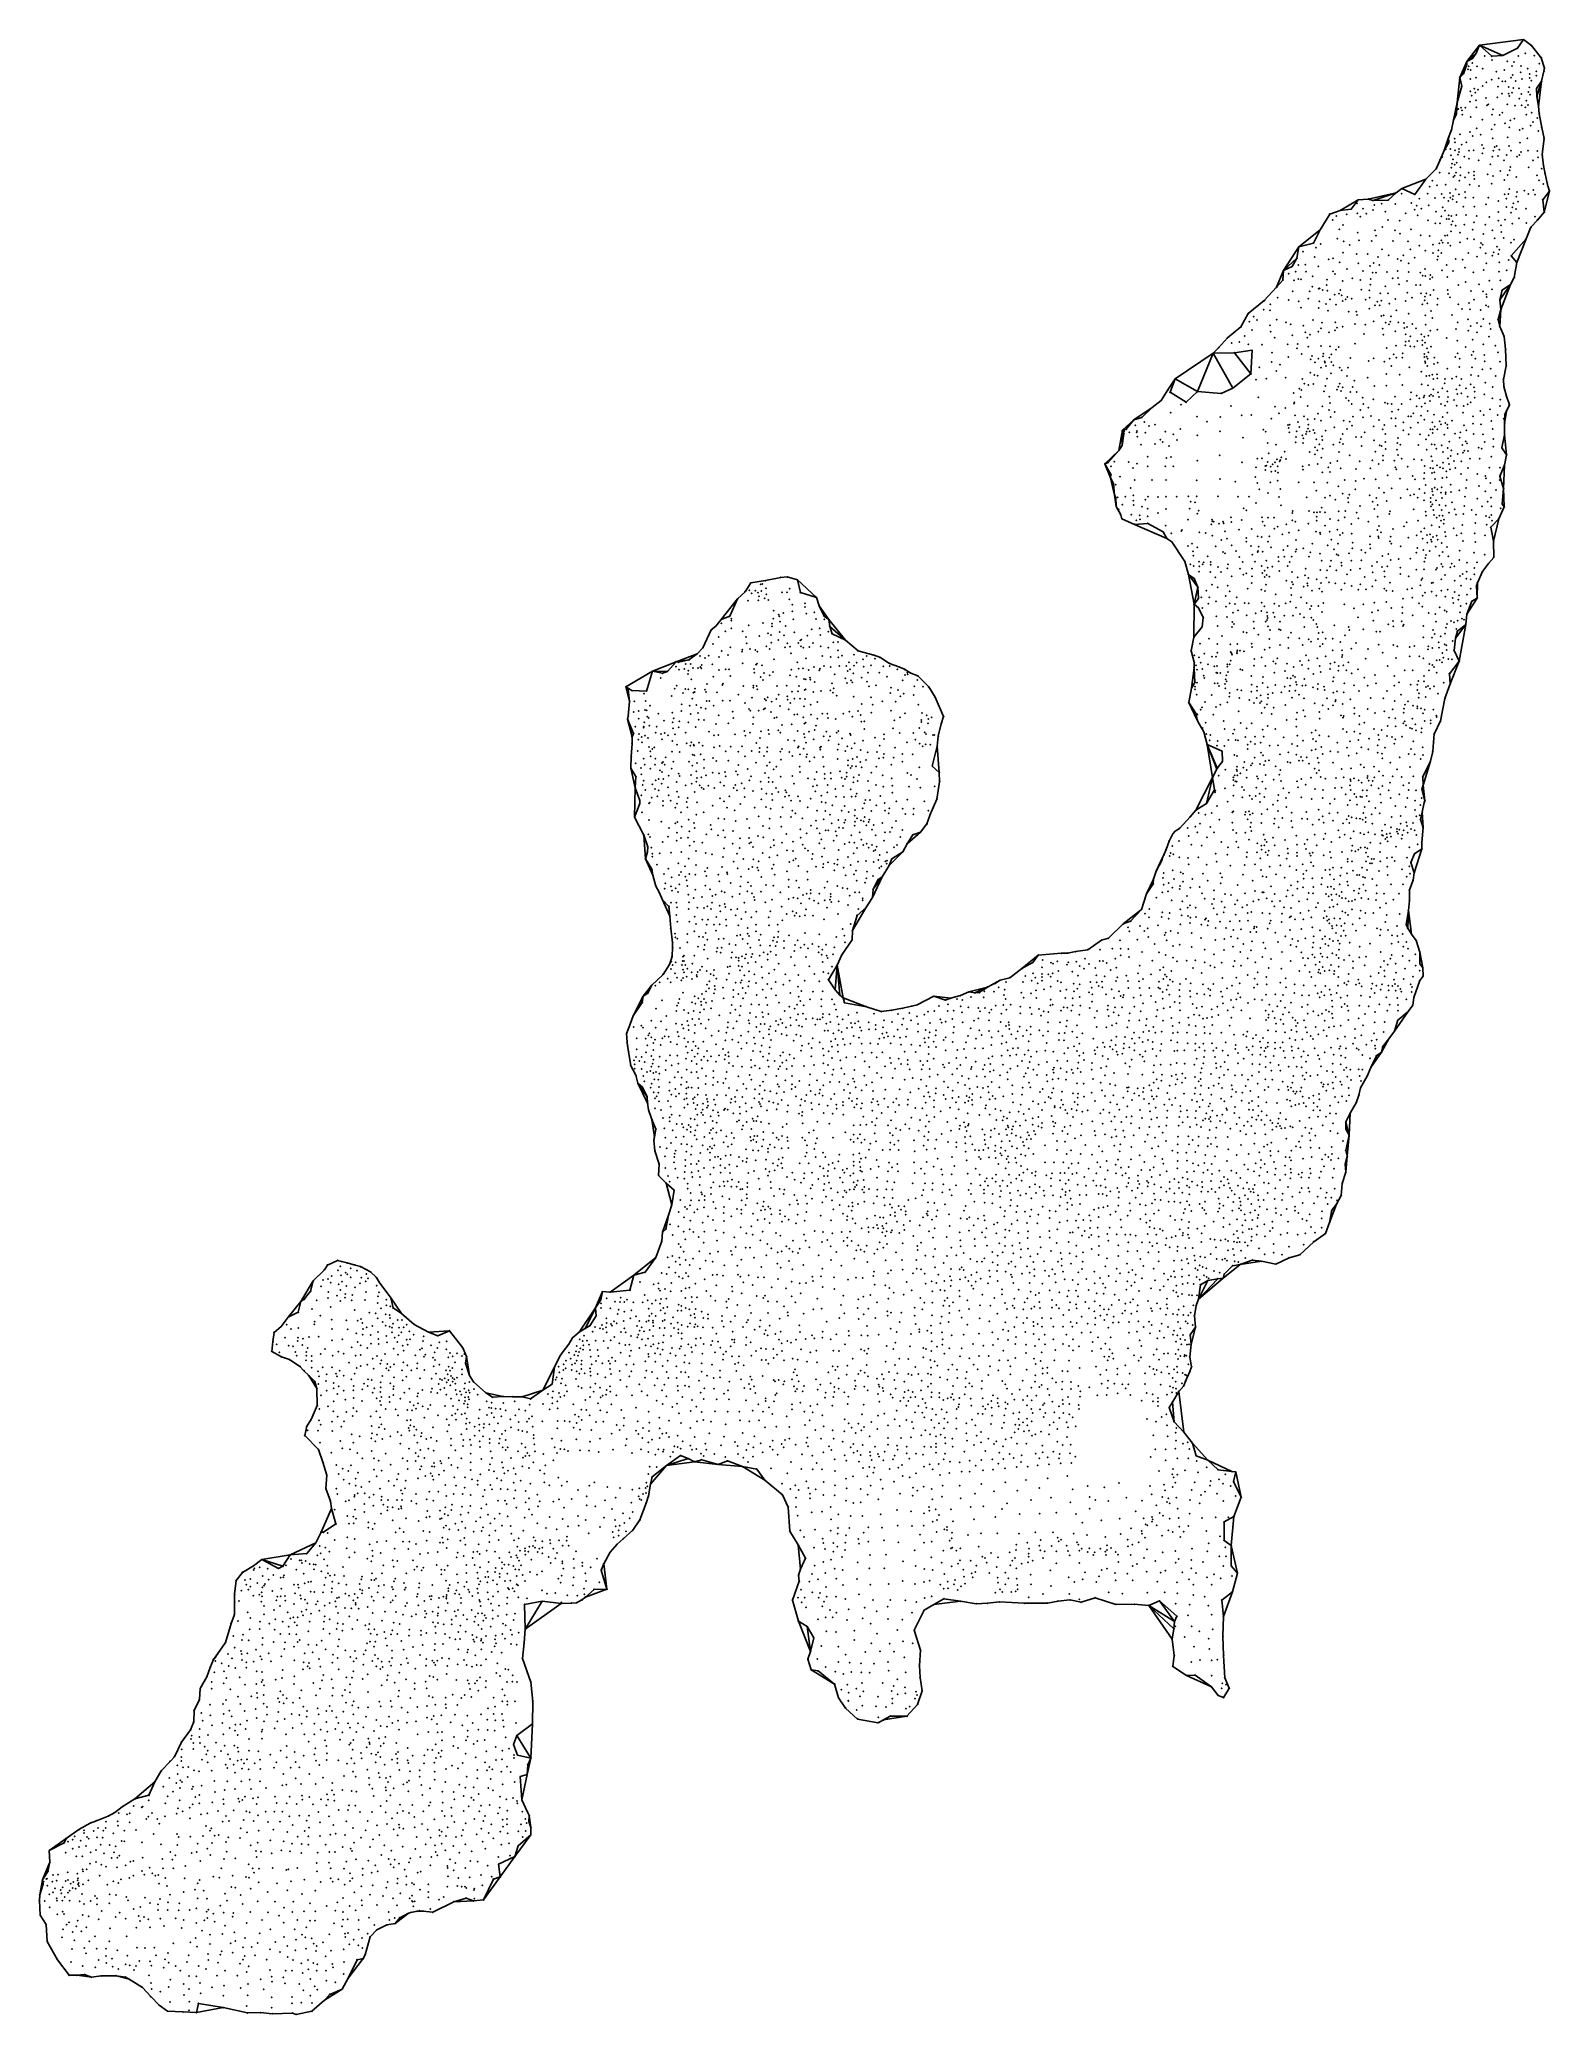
# Model space of a CAD drawing. Header units: millimetres. Extents: x 399711 to 433151, y 4365450 to 4409174.
import ezdxf

# ---------------------------------------------------------------- set-up
doc = ezdxf.new("R2010")
doc.units = ezdxf.units.MM
doc.layers.add('边界', color=7, linetype='Continuous')

msp = doc.modelspace()

# ---------------------------------------------------------------- linework, layer by layer
for p in [(432575.079, 4409174.186, 53.525), (431323.101, 4408687.577, 46.9), (431445.947, 4408757.141, 44.5), (431528.279, 4408873.48, 48.534), (431601.656, 4409048.542, 49.845), (431712.758, 4408808.981, 49.696), (431871.83, 4408804.979, 52.904), (431876.289, 4408723.445, 50.458), (432115.634, 4408822.199, 56.436), (432219.367, 4408687.86, 52.1), (432360.57, 4408672.76, 56.141), (432438.496, 4408979.058, 65.048), (432462.892, 4408809.752, 65.048), (432614.996, 4408865.826, 54.381), (432748.127, 4409038.222, 52.483), (432813.755, 4408817.805, 52.483), (432968.147, 4408770.473, 53.461), (431161.276, 4408336.603, 51.7), (431245.282, 4408417.068, 48.593), (431318.149, 4408618.728, 49.915), (431348.82, 4408513.109, 50.2), (431360.968, 4408580.206, 50.5), (431398.274, 4408297.756, 49.008), (431406.47, 4408497.509, 48.8), (431440.404, 4408655.213, 48.9), (431525.188, 4408329.476, 48.156), (431545.225, 4408582.126, 48.67), (431671.542, 4408529.39, 48.826), (431865.987, 4408287.526, 50.001), (431970.589, 4408464.588, 51.9), (432023.094, 4408316.996, 51.643), (432107.108, 4408249.689, 62), (432147.2, 4408495.65, 58.2), (432175.407, 4408247.038, 68.67), (432298.569, 4408332.374, 64.766), (432316.842, 4408586.504, 57.828), (432333.312, 4408385.586, 62.249), (432399.863, 4408258.519, 63.149), (432513.576, 4408450.278, 58.996), (432522.644, 4408589.55, 63.44), (432539.364, 4408299.652, 56.804), (432664.012, 4408528.149, 55.018), (432708.763, 4408319.75, 60.178), (432709.436, 4408408.507, 59.3), (432747.571, 4408265.003, 57.258), (432856.199, 4408374.214, 52.13), (432859.512, 4408470.949, 51.658), (432928.63, 4408637.424, 53.737), (432974.191, 4408251.214, 49), (433025.018, 4408470.08), (433036.813, 4408536.84, 52.912), (431205.437, 4408138.356, 48.363), (431389.726, 4407797.799, 48.124), (431399.64, 4408026.269, 45.4), (431426.165, 4407928.164, 44.9), (431484.797, 4408089.189, 46.5), (431505.582, 4407995.776, 50), (431525.328, 4407828.839, 47.56), (431566.392, 4408061.243, 47.7), (431668.665, 4408143.857, 47.923), (431743.929, 4407876.544, 49.313), (431750.374, 4408228.14, 48.384), (431998.198, 4407893.736, 51.426), (432007.171, 4408128.642, 50.207), (432097.69, 4407977.154, 51.628), (432243.665, 4407978.07, 62.054), (432245.475, 4408123.614, 68.67), (432261.17, 4407924.896, 61.291), (432321.785, 4407995.118, 67.03), (432351.863, 4408099.494, 64.259), (432477.933, 4408096.419, 58.349), (432479.717, 4407867.154, 61.905), (432527.853, 4407968.635, 55.719), (432639.895, 4407821.598, 54.134), (432681.613, 4408015.484, 54.229), (432706.702, 4408117.964, 60.4), (432717.685, 4407952.951, 54.447), (432865.707, 4408086.99, 56.066), (432872.302, 4407911.021, 54.332), (431020.811, 4407388.54, 47.513), (431088.845, 4407527.832, 46.1), (431107.657, 4407780.455, 47.743), (431133.898, 4407633.628, 47.4), (431187.977, 4407661.623, 46.4), (431212.269, 4407607.415, 47.3), (431217.883, 4407506.473, 47.513), (431287.746, 4407663.319, 47.6), (431406.991, 4407456.617, 47.87), (431529.311, 4407670.339, 47.127), (431659.972, 4407400.441, 47.87), (431762.768, 4407715.479, 49.278), (431797.224, 4407741.065), (431880.26, 4407508.1, 49.9), (431895.887, 4407628.839, 49.1), (432046.428, 4407502.158, 55.363), (432106.79, 4407551.546, 55.7), (432215.412, 4407738.493, 64), (432279.475, 4407383.693, 56.568), (432369.854, 4407418.131, 57.362), (432388.896, 4407709.346, 64.408), (432537.361, 4407718.261, 61.905), (432616.828, 4407673.071, 59.787), (432637.942, 4407510.431, 57.198), (432677.922, 4407721.588, 54.359), (432754.891, 4407553.353, 54.966), (432884.007, 4407435.79, 54.513), (432907.051, 4407701.295, 54.5), (432924.029, 4407530.526, 54.7), (430915.351, 4407001.056, 46.3), (430983.21, 4407172.429, 46.743), (431048.114, 4406980.322, 42.4), (431171.211, 4407074.724, 46.734), (431390.498, 4407125.116, 47.031), (431447.899, 4407040.337, 46.685), (431536.59, 4407210.571, 47.543), (431623.259, 4407067.132, 47.44), (431871.227, 4407185.009, 48.07), (431893.977, 4406989.702, 47.928), (431938.208, 4407289.248, 48.2), (432167.509, 4407316.583, 51.763), (432224.094, 4407004.675, 53.591), (432259.269, 4407229.854, 51.9), (432489.114, 4407169.04, 59.901), (432552.696, 4407202.872, 62.328), (432657.052, 4406986.399, 60.836), (432736.426, 4407267.697, 53.707), (432785.333, 4407347.439, 54.047), (432903.92, 4407151.876, 54.081), (432977.424, 4407229.068, 54.1), (433031.623, 4406981.297, 53.707), (430726.775, 4406513.448, 47.415), (430777.899, 4406571.61, 46.482), (430820.937, 4406718.548, 46.582), (430847.959, 4406742.732, 46.268), (430917.57, 4406890.38, 46.893), (430957.468, 4406748.338, 46.7), (430969.942, 4406607.076, 46.8), (431016.634, 4406520.078, 47.5), (431060.509, 4406900.398, 46.3), (431061.137, 4406718.618, 47.8), (431122.318, 4406624.787, 43.5), (431143.886, 4406746.525, 46.268), (431148.613, 4406680.397, 46.268), (431204.312, 4406849.486, 46.685), (431262.355, 4406583.797, 46.1), (431311.886, 4406900.958, 46.685), (431368.4, 4406539.384, 45.879), (431368.544, 4406710.921, 46.685), (431472.379, 4406720.055, 46.263), (431580.412, 4406495.87, 46.5), (431658.038, 4406840.666, 46.916), (431659.43, 4406657.656, 46.701), (431692.408, 4406765.916, 46.916), (431884.461, 4406579.272, 46.65), (431907.567, 4406715.777, 46.701), (431939.746, 4406794.033, 47.209), (431981.595, 4406813.399, 47.602), (432011.655, 4406597.307, 47.034), (432039.843, 4406736.867, 47.209), (432141.365, 4406495.707, 47.026), (432198.927, 4406614.854, 47.026), (432252.786, 4406817.612, 49.36), (432300.486, 4406713.272, 47.8), (432430.125, 4406579.489, 56), (432481.468, 4406616.452, 60), (432500.103, 4406892.985, 62.706), (432517.694, 4406684.249, 62), (432676.658, 4406711.534, 59.901), (432784.376, 4406496.88, 49.761), (432878.712, 4406704.403, 57.936), (432892.416, 4406564.25, 56.287), (432991.136, 4406636.296, 49.761), (430408.494, 4406081.425, 49.59), (430559.283, 4406052.475, 46.983), (430641.457, 4406312.801, 47.086), (430720.262, 4406229.087, 46.764), (430927.685, 4406208.319, 46.6), (430975.374, 4406336.12, 46), (430988.237, 4406427.591, 46.6), (431018.12, 4406130.909, 46.4), (431048.704, 4406156.791, 45.1), (431052.309, 4406404.475, 43.6), (431078.364, 4406223.481, 46.2), (431095.497, 4406450.638, 45.638), (431155.723, 4406051.889, 45.638), (431172.305, 4406168.459, 45.8), (431173.255, 4406346.314, 45.9), (431277.302, 4406125.547, 45.638), (431363.817, 4406223.009, 45.8), (431477.168, 4406164.852, 45.985), (431481.696, 4406251.081, 46.3), (431487.892, 4406082.189, 45.8), (431783.66, 4406188.99, 46.695), (431839.823, 4406410.588, 46.8), (431896.978, 4406155.669, 46.9), (432059.23, 4406260.364, 46.64), (432151.164, 4406065.956, 47.107), (432223.729, 4406177.034, 47.1), (432269.511, 4406274.691, 49.2), (432285.15, 4406348.937, 49.177), (432419.568, 4406126.909, 47.405), (432690.149, 4406343.328, 54.791), (432871.137, 4406168.573, 49.821), (432918.218, 4406059.218, 48.53), (432976.343, 4406315.908, 50.214), (433020.429, 4406376.062, 53.996), (433051.782, 4406201.712, 49.761), (428912.854, 4405621.691, 50.1), (429137.386, 4405640.217, 44.8), (429241.979, 4405608.617, 43.6), (429578.332, 4405619.255, 45.7), (429751.541, 4405780.247, 45.6), (429877.587, 4405762.415, 46.899), (429879.101, 4405873.331, 50.4), (430168.906, 4405744.74, 45.8), (430265.672, 4405653.189, 45.8), (430451.749, 4405763.551, 46.068), (430493.861, 4405914.829, 46.822), (430615.149, 4405662.824, 46), (430660.762, 4405947.494, 46.3), (430761.271, 4405754.731, 45.9), (430814.182, 4405671.741, 45.756), (430848.639, 4405962.979, 46.47), (430948.489, 4405773.258, 43.6), (430952.843, 4405670.264, 47.6), (431005.49, 4405635.854, 43.6), (431015.642, 4405708.177, 45.6), (431068.972, 4405854.013, 45.6), (431148.448, 4405750.049, 45.553), (431277.379, 4405796.468, 45.312), (431284.391, 4405673.58, 45.251), (431380.784, 4405962.867, 45.5), (431460.272, 4405675.267, 45.598), (431588.206, 4405929.199, 45.7), (431797.752, 4405674.942, 47.186), (431872.853, 4405985.788, 47.041), (432158.651, 4405744.719, 47.08), (432193.85, 4405649.022, 46.997), (432242.036, 4405756.651, 46.997), (432261.923, 4405867.975, 46.997), (432415.843, 4405691.987, 47.08), (432428.763, 4405801.452, 47.563), (432593.569, 4405829.688, 48.702), (432680.11, 4405756.66, 48.2), (432793.888, 4405842.925, 48.622), (432831.299, 4405740.136, 48.2), (433002.447, 4405626.42, 47.904), (433014.327, 4405976.803, 49.04), (433101.101, 4405994.904, 49.1), (433113.335, 4405932.123, 49.04), (433150.659, 4405817.353, 47.983), (428282.94, 4405307.784, 49.578), (428348.936, 4405180.294, 45.446), (428426.939, 4405267.423, 45.831), (428518.122, 4405390.073, 45.644), (428656.202, 4405305.885, 45.5), (428761.56, 4405421.51, 46.449), (428887.646, 4405547.841, 44.8), (428891.822, 4405327.418, 45.37), (428960.25, 4405248.485, 43.1), (429017.329, 4405425.669, 46.2), (429096.024, 4405319.949, 46.001), (429241.586, 4405401.283, 46.3), (429272.159, 4405511.589, 44.9), (429430.907, 4405537.439, 45.6), (429514.374, 4405363.301, 45.482), (429573.249, 4405176.953, 44.772), (429738.868, 4405535.766, 45.811), (429963.371, 4405324.367, 45.6), (430090.66, 4405555.786, 45.7), (430163.016, 4405407.8, 45.521), (430208.491, 4405492.486, 45.849), (430230.468, 4405281.94, 45.3), (430309.04, 4405431.823, 45.845), (430462.368, 4405169.05, 45.665), (430477.695, 4405504.543, 45.8), (430637.225, 4405363.654, 44.6), (430752.432, 4405258.723, 44.976), (430781.376, 4405459.055, 45.328), (430839.283, 4405383.036, 44.6), (430873.688, 4405199.947, 47.6), (430910.68, 4405600.907, 43.5), (430915.383, 4405282.883, 43.8), (430925.819, 4405203.935, 41.9), (430973.405, 4405265.943, 45.3), (431087.488, 4405288.297, 44.832), (431094.261, 4405574.706, 45.4), (431241.651, 4405471.53, 45.251), (431298.336, 4405291.61, 44.955), (431488.338, 4405476.464, 45.3), (431540.823, 4405263.183, 45.1), (431747.476, 4405522.005, 45.4), (431816.554, 4405242.772, 45.6), (432013.782, 4405353.891, 46.5), (432020.283, 4405599.681, 46.539), (432162.242, 4405186.178, 46.4), (432195.244, 4405466.455, 47), (432298.756, 4405341.446, 46.4), (432328.352, 4405461.562, 47.5), (432351.263, 4405549.766, 47.563), (432405.236, 4405423.225, 47.7), (432450.003, 4405587.67, 47.9), (432476.811, 4405216.31, 47.9), (432632.243, 4405427.308, 48.403), (432828.624, 4405253.282, 48.2), (432884.186, 4405176.476, 47.933), (433033.975, 4405350.865, 47.971), (428069.626, 4404958.557, 45.7), (428448.251, 4404767.086, 45.4), (428496.903, 4404969.081, 45.3), (428577.431, 4405070.606, 45.01), (428904.82, 4404895.815, 44.579), (429288.342, 4404947.972, 45.2), (429310.924, 4404830.098, 42.6), (429449.87, 4405023.199, 44.7), (429726.486, 4404947.774, 44.7), (429830.923, 4405165.013, 44.8), (429839.385, 4404878.929, 45.708), (430079.71, 4404969.059, 45.076), (430300.575, 4404836.941, 44.427), (430494.438, 4404825.959, 43.9), (430622.049, 4405105.095, 44.559), (430727.731, 4405104.625, 45.368), (430836.294, 4404829.997, 42.3), (430885.621, 4404840.591, 47.3), (430967.321, 4404928.885, 44.752), (430977.948, 4405075.049, 45.038), (431007.257, 4405150.401, 44.9), (431074.763, 4405055.732, 45.024), (431168.767, 4404900.54, 44.7), (431260.895, 4405071.33, 45.084), (431333.123, 4404767.465, 44.532), (431448.118, 4404965.741, 44.8), (431475.972, 4404748.24, 44.877), (431477.461, 4405123.547, 48.2), (431684.649, 4404865.902, 45.6), (431727.736, 4405075.061, 44.944), (431886.751, 4404951.343, 45.8), (431934.994, 4404769.825, 45.404), (432019.669, 4405160.461, 46.1), (432073.982, 4405059.386, 46.084), (432083.3, 4404913.194, 46), (432132.132, 4404783.293, 45.899), (432329.707, 4405098.279, 47.403), (432364.655, 4404745.292, 47.146), (432633.655, 4404759.262, 47.461), (432635.861, 4405110.382, 47.785), (432739.839, 4405017.254, 44.9), (427555.526, 4404333.02, 45.998), (427597.421, 4404581.514, 47.3), (427692.023, 4404477.553, 46.1), (427922.592, 4404667.419, 46.792), (427946.62, 4404362.421, 45.6), (427982.064, 4404563.229, 46.137), (428085.892, 4404644.21, 45.726), (428256.783, 4404309.601, 44.792), (428256.82, 4404309.588, 44.801), (428358.585, 4404332.999, 46.508), (428580.597, 4404454.635, 44.7), (428591.73, 4404704.582, 42.8), (428724.346, 4404625.775, 44.6), (428880.328, 4404427.13, 44.6), (428935.38, 4404726.626, 44.9), (429123.607, 4404427.558, 44.7), (429214.237, 4404713.682, 44.527), (429350.239, 4404360.805, 44.365), (429437.458, 4404529.535, 45.484), (429588.592, 4404394.266, 45.092), (429687.172, 4404712.906, 45.649), (429790.775, 4404317.769, 44.922), (429909.923, 4404399.378, 43.6), (430017.848, 4404703.982, 43.712), (430065.184, 4404529.922, 43.6), (430168.04, 4404343.179, 43.9), (430268.462, 4404610.842, 44.2), (430403.104, 4404497.538, 43.8), (430569.18, 4404447.42, 43.9), (430569.725, 4404631.91, 44.011), (430666.81, 4404300.655, 40.9), (430680.217, 4404375.218, 40.4), (430687.869, 4404509.566, 45.6), (430711.195, 4404661.763, 46.4), (430754.2, 4404449.179, 45.7), (430757.086, 4404725.205, 44.3), (430784.701, 4404677.096, 41.9), (430903.583, 4404670.111, 44.5), (430953.422, 4404607.51, 44.464), (431070.527, 4404314.806, 44.436), (431168.127, 4404681.354, 44.433), (431224.272, 4404296.836, 44.994), (431353.352, 4404449.977, 44.958), (431548.093, 4404366.97, 45.4), (431617.446, 4404566.626, 45.766), (431630.193, 4404668.28, 32.4), (431673.282, 4404634.496, 45.942), (431735.63, 4404441.929, 45.6), (431882.826, 4404387.581, 45.398), (431914.361, 4404459.151, 43.4), (431985.649, 4404584.133, 46.199), (432014.658, 4404425.302, 45.63), (432038.634, 4404523.89, 43), (432298.849, 4404678.046, 46.47), (432304.651, 4404385.515, 45.908), (427259.379, 4404059.729, 48.888), (427375.203, 4403993.384, 43.7), (427450.251, 4404150.187, 45.8), (427529.355, 4404034.871, 47.078), (427587.811, 4404185.452, 43.3), (427591.08, 4403871.27, 46.3), (427646.932, 4403862.137, 44.3), (427741.146, 4404189.404, 45.7), (427760.208, 4404033.449), (427902.755, 4403931.034, 45.1), (428029.733, 4404150.187, 45.3), (428225.034, 4403858.955), (428359.542, 4404042.124, 44.562), (428400.228, 4403982.449, 44.522), (428507.067, 4404239.007, 44.646), (428669.447, 4404095.437, 44.3), (428784.314, 4403889.189, 44.3), (428917.029, 4404222.373, 44.5), (429021.029, 4404049.813, 54.521), (429171.808, 4404162.896, 41.5), (429190.848, 4403870.913, 44.43), (429237.428, 4404012.378, 45.226), (429258.025, 4404225.827, 44.3), (429311.488, 4404009.062, 44.45), (429382.677, 4404182.894, 44.2), (429555.457, 4404029.707, 44.6), (429680.806, 4403883.862, 43.1), (429786.707, 4404048.91, 43.2), (429793.328, 4403896.988, 43.1), (429861.279, 4404276.02, 43.337), (430029.02, 4404221.317, 43.752), (430034.772, 4404026.04, 43.5), (430292.771, 4404015.679, 43.678), (430343.204, 4403947.605, 43.483), (430392.349, 4404090.494, 43.483), (430402.469, 4403938.601, 43.4), (430504.811, 4403872.407, 40.3), (430515.099, 4403963.305, 42.5), (430554.21, 4403910.982, 43.4), (430767.895, 4404060.212, 44.493), (430873.301, 4404183.357, 44.205), (430886.651, 4403914.208, 44.007), (431015.213, 4404051.838, 44.493), (431282.273, 4404125.499, 44.739), (431464.147, 4404020.733, 44.7), (431692.248, 4404071.586, 44.863), (431749.993, 4404217.433, 45.031), (432028.701, 4404031.025, 44.9), (432041.199, 4404239.004, 45.207), (432198.348, 4404064.138, 45.226), (432246.546, 4404291.183, 45.644), (432370.929, 4403906.182, 44.993), (432426.088, 4404235.85, 46.049), (427106.836, 4403687.539, 45.8), (427132.291, 4403458.621, 45.7), (427248.216, 4403846.352, 46.107), (427461.54, 4403598.231, 45.7), (427489.454, 4403845.524, 45.966), (427808.162, 4403437.919, 44.99), (427836.723, 4403602.448, 47.221), (427896.607, 4403699.36), (428036.215, 4403655.434, 42.1), (428057.206, 4403665.249, 45.9), (428123.93, 4403625.358, 45.8), (428213.298, 4403737.704, 45.315), (428231.918, 4403614.019, 45.509), (428286.509, 4403422.655, 43.6), (428389.992, 4403522.45, 44.606), (428487.915, 4403550.185, 41.9), (428521.3, 4403629.348, 44.4), (428548.328, 4403507.198, 44.9), (428572.562, 4403830.376, 44.204), (428640.11, 4403421.421, 45.586), (428669.954, 4403472.122, 46.205), (428768.982, 4403434.845, 44.4), (428960.931, 4403848.146, 42.2), (428980.596, 4403635.307, 44.895), (429164.183, 4403621.082, 43.4), (429165.854, 4403457.232, 43.494), (429183.486, 4403743.266, 43.4), (429404.536, 4403552.227, 41.4), (429515.776, 4403706.043, 43.3), (429570.909, 4403551.196, 43.2), (429733.329, 4403427.615, 43.2), (429819.06, 4403754.23, 43.129), (429993.076, 4403826.782, 43.3), (430003.258, 4403572.782, 46.576), (430102.045, 4403458.464, 43.3), (430196.445, 4403741.99, 43.362), (430289.839, 4403741.99, 43.174), (430306.632, 4403555.71, 47.801), (430394.367, 4403477.704, 42.3), (430424.917, 4403551.47, 47.763), (430509.116, 4403518.96, 42.922), (430582.795, 4403627.454, 43.304), (430672.654, 4403437.435, 43.631), (430892.526, 4403626.266, 44.484), (430902.369, 4403537.048, 46.1), (430949.521, 4403463.732, 43.897), (431134.205, 4403736.302, 44.6), (431294.404, 4403802.358, 44.409), (431412.332, 4403609.166, 44.1), (431592.725, 4403753.729, 44.4), (431674.885, 4403602.027, 44.2), (431749.262, 4403534.76, 45.5), (431757.325, 4403476.886, 43.98), (431819.318, 4403836.841, 44.515), (431878.497, 4403644.861, 44.3), (432058.053, 4403843.846, 44.79), (432099.115, 4403621.132, 44.407), (432287.197, 4403752.173, 44.407), (426477.37, 4403107.581, 47.6), (426596.501, 4403038.19, 45.5), (426823.204, 4403189.87, 45.836), (426833.192, 4403395.033, 45.8), (426960.696, 4403176.88, 45.7), (426968.908, 4403310.036, 45.639), (427374.116, 4403403.512, 45.7), (427596.849, 4403380.196, 45.6), (427646.069, 4403235.77, 45.724), (428040.735, 4403232.552, 44.651), (428056.2, 4403380.851, 44.915), (428203.708, 4403321.445, 43.6), (428242.01, 4403174.158, 44.138), (428423.815, 4403305.725, 43.6), (428566.373, 4403381.384, 89.065), (428702.118, 4403146.414, 43.698), (428871.736, 4403145.469, 43.587), (428884.004, 4403077.614, 43.459), (429077.699, 4403413.479, 44.84), (429164.122, 4403214.489, 43.397), (429288.373, 4403292.356, 43.6), (429334.569, 4403369.194, 40.8), (429392.788, 4403287.783, 44.7), (429427.426, 4403388.811, 44.622), (429427.837, 4403053.013, 43.147), (429478.185, 4403071.217, 40.715), (429606.113, 4403327.078), (429638.464, 4403048.49, 42.4), (429757.671, 4403179.515, 42.3), (429962.096, 4403388.356, 43.148), (430030.357, 4403106.558, 42.8), (430335.462, 4403311.065, 45.7), (430385.952, 4403396.754, 42.3), (430385.974, 4403399.742, 41.4), (430400.294, 4403067.928, 42.5), (430446.76, 4403330.733, 44.2), (430527.953, 4403162.247, 43.179), (430559.404, 4403008.218, 42.81), (430668.096, 4403303.874, 43.091), (430991.135, 4403077.146, 43.452), (431133.471, 4403313.659, 43.98), (431215.738, 4403211.209, 43.628), (431369.62, 4403343.362, 43.98), (431387.065, 4403199.031, 41.894), (431477.629, 4403411.423, 43.584), (431626.347, 4403187.145, 44), (431685.958, 4402988.844, 44.1), (431746.709, 4403291.911, 43.691), (431798.014, 4403262.091, 43.555), (432051.34, 4403408.548, 43.983), (432073.056, 4403196.153, 43.577), (426019.323, 4402566.796, 46.7), (426315.859, 4402809.922, 47.8), (426402.741, 4402612.986, 46.6), (426500.846, 4402924.273, 45.5), (426562.163, 4402740.6, 46.9), (426671.061, 4402963.679, 46.098), (426963.035, 4402847.976, 45.661), (426973.098, 4402706.26, 45.5), (427064.313, 4402574.845, 45.4), (427104.957, 4402971.516, 45.8), (427316.27, 4402912.034, 45.468), (427418.902, 4402871.044, 45.965), (427454.1, 4402623.048, 43.1), (427695.945, 4402841.318, 43.2), (427740.139, 4402694.669, 43.041), (427790.708, 4402572.527, 43.109), (427850.27, 4402637.819, 42.933), (427909.737, 4402965.096, 44.893), (428032.969, 4402708.797, 42.9), (428089.714, 4402778.355, 44.296), (428112.427, 4402904.714, 44.5), (428269.702, 4402688.817, 42.751), (428401.496, 4402738.602, 42.69), (428408.785, 4402909.9, 41.7), (428444.688, 4402792.71, 43.603), (428568.32, 4402813.226, 43.304), (428839.728, 4402877.603, 43.3), (429039.935, 4402651.625, 43.3), (429071.923, 4402861.143, 43.3), (429253.416, 4402934.913, 43.2), (429456.219, 4402772.277, 43.07), (429471.608, 4402636.551, 43.129), (429525.363, 4402905.693, 46.2), (429599.548, 4402867.848, 40.4), (429628.364, 4402926.997, 46.7), (429733.199, 4402712.023, 40), (429799.383, 4402914.533, 41.983), (429928.093, 4402895.846, 42.867), (429935.709, 4402790.217, 42.14), (429964.992, 4402649.603, 42.414), (429994.65, 4402809.081, 43.611), (430071.793, 4402604.504, 43.222), (430116.227, 4402873.29, 43.098), (430195.344, 4402779.497, 43.292), (430313.099, 4402644.33, 47.9), (430377.13, 4402595.536, 39.7), (430404.98, 4402860.432, 43.5), (430468.636, 4402619.712, 42.4), (430510.427, 4402731.474, 42.549), (430663.376, 4402749.122, 42.551), (430870.427, 4402566.959, 42.8), (431077.18, 4402766.611, 43.292), (431115.381, 4402912.568, 43.281), (431344.441, 4402977.298, 43.26), (431352.391, 4402731.303, 43.087), (431405.79, 4402833.517, 43.118), (431544.962, 4402692.551, 42.732), (431548.046, 4402896.833, 42.6), (431635.138, 4402823.067, 43.108), (431813.217, 4402593.619, 43.5), (431828.419, 4402883.056, 43.553), (431849.643, 4402762.378, 43.6), (432010.891, 4402975.206, 43.825), (432049.098, 4402822.88, 43.854), (432143.235, 4402601.768, 43.578), (425705.42, 4402227.199, 46.4), (425823.921, 4402351.068, 46.6), (426108.619, 4402457.423, 46.3), (426171.77, 4402239.466, 46.7), (426280.729, 4402478.751, 46.1), (426480.742, 4402423.763, 46.9), (426563.451, 4402295.855, 47.1), (426782.864, 4402421.166, 45.6), (427003.673, 4402237.883, 45.384), (427354.798, 4402426.363, 43.3), (427368, 4402146, 45.6), (427557.474, 4402339.125, 41.2), (427572.682, 4402435.959, 42.9), (427658.456, 4402208.405, 43.5), (427809.847, 4402373.597, 42.8), (427889.944, 4402170.308, 44.309), (428087.815, 4402388.382, 42.7), (428133, 4402161, 42.547), (428138.387, 4402218.913, 42.644), (428275, 4402130, 45.753), (428287.577, 4402380.61, 42.418), (428321.058, 4402207.371, 45.329), (428421.557, 4402310.206, 43.901), (428483.048, 4402369.16, 43.2), (428738.523, 4402126.279, 43.52), (428839.883, 4402438.662, 43.2), (429256, 4402115, 42.081), (429543.86, 4402343.874, 44.222), (429610.528, 4402111.785, 43.43), (429700.111, 4402201.284, 42.8), (429749.956, 4402395.187, 42.799), (429756, 4402130, 42.333), (429888, 4402129, 42.767), (429900.897, 4402223.814, 42.8), (429957.843, 4402406.825, 42.258), (429957.958, 4402406.723, 42.799), (429967.349, 4402486.564, 41.883), (430038.965, 4402499.125, 42.168), (430070.02, 4402382.359, 40.1), (430155.706, 4402377.561, 42.397), (430220.834, 4402502.947, 42.886), (430332.925, 4402513.318, 41.1), (430336.243, 4402410.063, 40.4), (430377.85, 4402210.699, 40.9), (430381.218, 4402141.629, 41.2), (430394.413, 4402464.845, 42.2), (430426.808, 4402148.965, 41.2), (430437.182, 4402339.92, 44.1), (430470.295, 4402247.162, 42.1), (430525.5, 4402370.766, 42.4), (430599.219, 4402132.449, 42.1), (431068.54, 4402147.502, 43.34), (431112.166, 4402507.397, 42.7), (431114.088, 4402222.857, 42.628), (431160.415, 4402108.432, 42.518), (431296.795, 4402366.694, 43.1), (431429.57, 4402192.87, 42.89), (431446.626, 4402528.905, 43.1), (431463.047, 4402265.708, 42.538), (431686.709, 4402423.017, 43.2), (431709.854, 4402190.509, 43.2), (431953.139, 4402396.541, 43.31), (432012.571, 4402248.061, 43.131), (432176.798, 4402316.241, 44.174), (426536.933, 4401768.896, 47.903), (426727.62, 4401917.439, 47.971), (426996.299, 4402036.586, 47.014), (427099.543, 4401833.664, 45.98), (427184.391, 4401978.728, 45.796), (427308, 4401690, 45.3), (427852.621, 4401800.636, 43.108), (427863, 4402093, 42.396), (427942.834, 4401749.232, 43.063), (427957, 4402030, 42.396), (428019.479, 4401731.361, 43.963), (428030.735, 4402105.902, 44.777), (428088, 4401912, 41.997), (428173.376, 4402048.247, 42.02), (428175.748, 4402018.997, 43.923), (428201.853, 4401942.869, 43.369), (428315, 4401785, 44.116), (428319, 4402034, 42.615), (428362, 4401960, 43.326), (428507, 4401907, 41.8), (428546, 4401847, 41.91), (428665, 4401723, 41.852), (428685.04, 4401912.639, 45.1), (429123, 4401689, 42.6), (429147.054, 4402056.857, 43.512), (429491.166, 4402038.213, 44.065), (429536, 4401770, 42.532), (429646, 4401945, 42.9), (429830.132, 4401755.999, 42.616), (430048.828, 4401913.4, 42.97), (430310.8, 4401818.513, 43.194), (430394.113, 4402050.469, 44.5), (430402.212, 4402008.925, 40), (430426.209, 4401727.11, 45.3), (430446.031, 4401948.716, 40.6), (430451.131, 4402104.986, 43.7), (430489.672, 4401729.045, 38.3), (430558.439, 4401752.52, 41.7), (430593.335, 4401987.667, 42.381), (430662.633, 4401764.006, 42.154), (430668.408, 4401675.648, 41.925), (430675.267, 4402017.561, 42.381), (430890.706, 4401889.007, 42.7), (431087.398, 4401709.391, 42.453), (431151.349, 4401923.349, 42.2), (431412.877, 4401746.244, 41.901), (431436.778, 4401918.191, 42.144), (431506.368, 4402104.999, 42.3), (431571.437, 4401726.247, 42.122), (431665.316, 4401874.48, 42.3), (431715.926, 4402050.262, 42.4), (431846.594, 4401883.571, 42.5), (431961.869, 4401721.86, 42.5), (432051.026, 4402042.065, 42.8), (432192.215, 4401951.941, 43.348), (424699.068, 4401417.825, 43.229), (424747.892, 4401366.218, 43.924), (424860.54, 4401659.077, 47.6), (425357.789, 4401380.202, 44.553), (425876.993, 4401340.089, 44.134), (426137.337, 4401456.517, 47.16), (426653, 4401641, 47.5), (426706, 4401254, 46.729), (426877.185, 4401667.882, 47.418), (427484.746, 4401346.121, 45.548), (427612.628, 4401444.714, 43.477), (427640, 4401259, 45.521), (427655.909, 4401413.244, 43.668), (427679, 4401659, 43.3), (427718, 4401553, 41.5), (427808.71, 4401522.613, 43.815), (427923, 4401545, 44.888), (428154, 4401385, 43.628), (428182.941, 4401502.127, 44.003), (428221.066, 4401667.813, 44.919), (428273.605, 4401267.706, 42.425), (428444, 4401425, 42.552), (428470.84, 4401486.153, 43.002), (428501, 4401554, 40.1), (428531, 4401389, 41.901), (428572.163, 4401471.864, 42.667), (428644, 4401237, 41.735), (428743, 4401373, 41.733), (428788, 4401479, 42.221), (428827, 4401619, 41.94), (428882, 4401369, 41.314), (429013, 4401248, 41.927), (429272, 4401504, 42.746), (429538.637, 4401511.608, 42.736), (429725.746, 4401267.1, 44.7), (429893, 4401522, 42.8), (430083.517, 4401365.527, 42.75), (430209.861, 4401291.557, 46.491), (430267.587, 4401233.441, 42.028), (430318.028, 4401536.81, 43.004), (430366.946, 4401251.553, 42.3), (430380.229, 4401286.252, 45.2), (430460.693, 4401518.012, 41), (430492.976, 4401279.478, 40.4), (430524.498, 4401307.775, 46.5), (430570.113, 4401285.078, 38.2), (430576.415, 4401655.244, 44.7), (430581.552, 4401431.494, 38.6), (430681.855, 4401361.024, 41.4), (430701.099, 4401258.065, 41.1), (430776.186, 4401449.791, 41.951), (430831.17, 4401565.434, 41.8), (430839.738, 4401655.639, 43.7), (430891.262, 4401385.296, 41.8), (430903.875, 4401258.681, 41.189), (430993.46, 4401662.26, 43.2), (431084.644, 4401430.458, 41.511), (431106.776, 4401322.609, 41.933), (431161.888, 4401518.616, 42.147), (431194.847, 4401338.42, 46.363), (431195.253, 4401658.225, 41.98), (431300.151, 4401453.175, 41.995), (431338.144, 4401265.847, 44.4), (431403.328, 4401537.986, 42.319), (431475.307, 4401476.157, 42.082), (431495.967, 4401379.543, 42.1), (431496.225, 4401246.218, 41.2), (431705.692, 4401317.627, 42.3), (431728.706, 4401575.863, 42.3), (431889.864, 4401479.261, 42.947), (432131.318, 4401647.733, 43.128), (432141.889, 4401490.174, 43.128), (432197.99, 4401276.647, 42.4), (424121.238, 4400809.269, 43.263), (424351.099, 4401024.048, 43.453), (424553.42, 4401185.348, 44.122), (424763.554, 4400913.619, 43.067), (424987.884, 4401092.624, 43.692), (425102.592, 4401143.46, 44.498), (425347, 4400827, 43.966), (425860.074, 4400816.464, 42.522), (426099.144, 4401061.233, 44.415), (426332, 4400856, 44.6), (426549.942, 4400858.58, 44.703), (427070.48, 4401042.82, 45.365), (427070.564, 4401042.803, 44.879), (427159.357, 4400900.224, 44.104), (427303.058, 4401014.063, 43.89), (427493.077, 4401115.67, 46.07), (427500.283, 4401144.324, 44.62), (427513.577, 4400853.091, 44.961), (427717.123, 4400833.392, 45.164), (427794, 4401059, 45.1), (428020.44, 4400892.754, 43.606), (428117, 4401054, 43.3), (428266, 4400973, 43.067), (428288.987, 4401127.042, 43.244), (428306.54, 4400815.811, 42.825), (428396.058, 4400926.167, 42.288), (428705.903, 4401178.038, 42.59), (428773, 4401106, 41.609), (428798, 4400824, 40.974), (428964, 4400974, 41.2), (429018, 4400813, 41.1), (429026, 4401108), (429140, 4401027, 39.8), (429196, 4400839, 41.3), (429252, 4401206, 41.4), (429505.545, 4401136.469, 41.805), (429563.203, 4401108.51, 41.557), (429657.13, 4401102.771, 41.929), (429664, 4400936, 41.7), (429801, 4400979, 41.8), (429880, 4401105, 41.9), (430025.301, 4400832.824, 41.886), (430071.751, 4401210.835, 42.195), (430083.603, 4400829.629, 42.055), (430133, 4400897, 41.881), (430209.688, 4401052.347, 41.794), (430303.354, 4400847.766, 41.819), (430303.402, 4400847.709, 41.866), (430316.848, 4401045.346, 41.92), (430390.885, 4401120.54, 41.92), (430449.415, 4400952.488, 41.808), (430501.748, 4401167.984, 41.8), (430589.145, 4400868.663, 41.4), (430746.908, 4401104.385, 40.531), (430781.725, 4400818.443, 40.6), (430835.863, 4401071.132, 42.7), (430886.352, 4400915.022, 41.51), (430890.816, 4401156.109, 41.589), (431038.17, 4401195.304, 41.7), (431092.706, 4401066.419, 41.617), (431231.464, 4400914.541, 41.577), (431249.733, 4401060.345, 41.377), (431341.151, 4401094.338, 38), (431408.298, 4401140.599, 41.3), (431454.64, 4400829.033, 41.108), (431618.613, 4400950.329, 42.486), (431693.343, 4400857.635, 41.794), (431834.419, 4400984.059, 41.7), (431882.788, 4401226.688, 42.395), (431882.788, 4401226.688), (432004.391, 4400863.887, 41.9), (432056.91, 4401057.802, 42.3), (432058.948, 4401202.64), (432164.52, 4400880.886, 45.467), (432195.838, 4400947.623, 42.105), (432261.141, 4401084.654, 42.2), (423694.017, 4400523.644, 47.478), (423726.386, 4400452.537, 42.701), (423732.896, 4400509.491, 41.388), (423778.639, 4400545.737, 43.588), (423842.709, 4400475.994, 44.827), (423946.451, 4400752.715, 43.962), (423980.977, 4400632.576, 43.353), (424008.721, 4400480.243, 45.651), (424014.783, 4400509.31, 44.703), (424022.963, 4400384.595, 46.057), (424180.943, 4400704.343, 43.18), (424199.441, 4400469.305, 41.069), (424279.535, 4400621.157, 42.843), (424414.484, 4400645.578, 42.553), (424643.884, 4400492.183, 42.81), (424819.652, 4400436.351, 43.721), (424975.801, 4400554.802, 43.6), (425353.768, 4400408.944, 42.187), (425565, 4400713, 42.5), (425854.866, 4400498.972, 42.61), (426359.247, 4400359.078, 43.152), (426810, 4400536, 41.553), (426867, 4400491, 44.53), (426993.418, 4400782.798, 45.145), (427361.324, 4400641.84, 46.492), (427373.589, 4400574.482, 47.132), (427390.252, 4400477.227, 48.185), (427398, 4400647, 46.865), (427534.012, 4400372.723, 58.374), (427554.873, 4400500.372, 56.385), (427580.269, 4400704.956, 46.459), (427608.923, 4400596.731, 48.279), (427673.977, 4400407.689, 55.985), (427757.591, 4400442.396, 49.789), (427771.525, 4400492.105, 49.289), (427795.536, 4400766.285, 44.657), (427800.335, 4400557.044, 48.175), (427810.766, 4400647.127, 46.45), (427838.234, 4400498.091, 48.643), (427923.323, 4400531.389, 47.698), (427948.803, 4400771.9, 44.114), (427952.822, 4400465.495, 48.444), (428089.345, 4400732.205, 43.677), (428108.699, 4400392.04, 44.637), (428190.061, 4400516.087, 43.49), (428388, 4400585, 42.28), (428568, 4400440, 39.8), (428591.273, 4400735.806, 42.445), (428669.422, 4400552.164, 41.8), (428727.392, 4400715.948, 41.781), (428774.427, 4400627.936, 41.049), (428864, 4400375, 40.424), (428983, 4400375, 39.8), (429059, 4400479, 40.727), (429257.445, 4400613.293, 41.06), (429375, 4400752, 41.425), (429457, 4400543, 41.133), (429490.647, 4400643.376, 42.049), (429516, 4400444, 40.795), (429649.746, 4400790.928, 41.495), (429740.125, 4400616.214, 41.433), (429743.139, 4400788.833, 41.649), (429911, 4400522, 41.671), (429915, 4400698, 41.572), (430029.658, 4400435.009, 41.741), (430078.55, 4400582.091, 41.607), (430240, 4400694, 41.7), (430285, 4400435, 41.621), (430380.669, 4400757.633, 41.819), (430380.717, 4400757.576, 41.866), (430472.11, 4400412.394, 41.197), (430512.596, 4400545.825, 41.348), (430556.755, 4400695.514, 41.591), (430563.577, 4400463.721, 40.662), (430565.074, 4400541.402, 40.9), (430603.889, 4400600.268, 44.4), (430665.245, 4400543.989, 41.1), (430719.615, 4400722.904, 36.4), (430746.575, 4400654.429, 36.1), (430823.429, 4400427.587, 40.1), (430847.213, 4400680.54, 40.4), (430891.245, 4400644.652, 42), (430894.666, 4400570.033, 41.8), (430994.382, 4400738.791, 40.6), (431057.173, 4400446.105, 40.37), (431161.904, 4400362.238, 40.079), (431179.37, 4400479.855, 40.4), (431260.103, 4400636.037, 41.544), (431310.102, 4400523.26, 40.709), (431457.349, 4400665.636, 41.2), (431473.372, 4400441.856, 41), (431632.376, 4400653.985, 41.4), (431674.793, 4400434.06, 41.238), (431864.885, 4400729.293, 41.7), (431895.339, 4400550.124, 41.685), (432133.613, 4400778.514, 42.087), (432155.077, 4400421.96, 41.964), (432156.953, 4400673.114, 41.92), (423616.742, 4400077.865, 46.167), (423685.867, 4400184.584, 47.035), (424103.862, 4400203.798, 46.245), (424251.76, 4399940.26, 43.796), (424412.169, 4400216.171, 45.384), (424535.516, 4400318.607, 40.854), (424585.109, 4400264.474), (424724.858, 4400175.801, 42.497), (424771.421, 4399929.694, 44.527), (424899.366, 4400311.087, 42.203), (425848.251, 4399971.195, 43.187), (425848.252, 4399971.226, 43.184), (426912.329, 4400243.148, 59.378), (426927.623, 4400011.735, 50.801), (427094.466, 4400202.295, 51.275), (427284.769, 4400045.919, 52.087), (427529, 4400254, 51.3), (427688, 4400240, 56.9), (427696.312, 4400343.322, 61.35), (427838.155, 4400045.347, 54.44), (427955.964, 4400141.944, 49.121), (427957.069, 4399993.834, 48.5), (427985.611, 4400322.876, 50.557), (428006, 4400080, 40.5), (428050.812, 4400208.645, 46.321), (428120, 4400311, 38.6), (428130.524, 4400117.567, 45.83), (428366.706, 4400206.167, 42.802), (428491, 4400042, 37.6), (428500, 4400256, 37.974), (428528.717, 4400326.766, 41.299), (428578, 4400222, 41.139), (428722, 4399967, 40.4), (428989, 4400172, 40.571), (429262, 4400298, 40.868), (429294.427, 4400046.769, 40.804), (429387.356, 4400190.058, 39.467), (429436.546, 4400177.512, 41.461), (429461, 4399962, 40.43), (429515, 4400264, 40.677), (429525, 4400110, 40.667), (429776, 4400096, 40.884), (429780, 4400240, 40.988), (429798, 4399977, 40.59), (429798.45, 4400352.439, 41.077), (429850, 4400205, 41.403), (430242.943, 4400199.78, 41.653), (430417.944, 4400321.145, 42.613), (430428.384, 4400095.269, 41.197), (430532.411, 4399946.312, 40.905), (430540.534, 4400213.167, 40.845), (430608.228, 4400206.163, 44.5), (430643.139, 4400116.698, 40.2), (430759.069, 4400193.046, 37.4), (430792.826, 4400044.186, 37.6), (430895.296, 4400129.801, 42.3), (430931.498, 4400270.462, 39), (430959.07, 4399956.857, 37.1), (430978.226, 4400075.996, 39.3), (431114.608, 4399997.596, 40.541), (431217.385, 4400194.782, 40.344), (431238.074, 4400029.287, 40.112), (431265.612, 4400069.661, 40.731), (431293.454, 4400275.531, 41.349), (431322.192, 4400234.574, 40.857), (431344.361, 4400067.653, 40.549), (431582.886, 4400139.274, 40.462), (431651.049, 4400115.256, 40.857), (431712.295, 4400260.796, 41.2), (431863.234, 4399935.505, 41.423), (431903.449, 4400157.424, 41.691), (431908.571, 4400332.91, 41.708), (432095.965, 4400132.566, 41.55), (432199.703, 4399976.165, 41.3), (423306.63, 4399780.281, 48.896), (423375.438, 4399807.643, 44.426), (423375.444, 4399807.632, 44.429), (423436.756, 4399726.314, 44.308), (423439.125, 4399547.426, 44.388), (423516.351, 4399831.265, 45.449), (423641.604, 4399492.382, 44.579), (423827.868, 4399821.009, 44.982), (423930.601, 4399690.825, 43.985), (424014.313, 4399782.848, 44.078), (424255.031, 4399724.387, 43.217), (424641.838, 4399722.61, 42.784), (424667.814, 4399911.855, 43.562), (424823.079, 4399725.673, 43.222), (425350.038, 4399849.192, 41.809), (426344, 4399814, 41.314), (426638.709, 4399488.358, 40.077), (426649, 4399703, 41.7), (426679.629, 4399893.045, 41.4), (426786.534, 4399904.304, 43.51), (426855.182, 4399728.794), (426861.173, 4399642.968, 44.56), (426882.5, 4399740.053, 46.545), (426908.431, 4399820.816, 45.81), (426972.671, 4399717.356, 49.415), (426972.697, 4399717.424, 49.418), (426987.734, 4399604.401, 44.829), (427022.843, 4399768.712, 52.376), (427068.252, 4399813.663, 54.366), (427076.74, 4399621.028, 45.422), (427115.096, 4399880.806, 54.788), (427129.344, 4399723.865, 49.663), (427137.595, 4399581.509, 50.472), (427177.032, 4399835.408, 52.632), (427190.946, 4399862.237, 55.947), (427213.602, 4399920.825, 55.049), (427314.473, 4399885.033, 55.256), (427682.807, 4399728.258, 58.594), (427692.867, 4399654.226, 50.616), (427823.724, 4399751.045, 50.457), (428017.494, 4399775.748, 44.811), (428096.483, 4399913.902, 45.716), (428123, 4399591), (428251, 4399699, 41.115), (428287, 4399596, 40.816), (428298, 4399802, 43.298), (428448.631, 4399843.799, 40.65), (428527, 4399680, 40.6), (428863, 4399665, 39), (428950, 4399838, 40.028), (429185, 4399683, 39.9), (429226, 4399858, 40.309), (429364.221, 4399775.1, 41.075), (429465, 4399859, 40.461), (429566, 4399525, 40.29), (429712, 4399849, 40.423), (429735.118, 4399704.649, 40.123), (429761.394, 4399658.615, 39.999), (429877.467, 4399892.088, 40.961), (430010.218, 4399716.717, 40.425), (430122, 4399513, 40.35), (430152.999, 4399881.243, 40.948), (430318, 4399866, 40.805), (430376.146, 4399577.882, 40.457), (430388.653, 4399730.184, 40.497), (430510.782, 4399684.874, 40.6), (430545.727, 4399575.518, 40.417), (430553.944, 4399843.191, 40.754), (430570.924, 4399682.354, 43.4), (430601.895, 4399589.876, 39.6), (430661.705, 4399749.489, 36.4), (430725.957, 4399700.99, 39.2), (430788.313, 4399803.227, 40.5), (430794.051, 4399679.152, 40.6), (430864.496, 4399615.013, 42.3), (430900.366, 4399898.198, 40.3), (430926.829, 4399773.207, 40.9), (430947.114, 4399657.031, 40.327), (431038.604, 4399845.215, 40.4), (431068.697, 4399687.222, 40.2), (431192.582, 4399552.056, 40.1), (431196.287, 4399838.032, 40.6), (431344.053, 4399687.667, 40.447), (431392.724, 4399891.081, 40.564), (431555.602, 4399555.467, 40.2), (431601.662, 4399895.594, 40.4), (431732.866, 4399514.21, 40.712), (431820.692, 4399693.805, 40.839), (432054.179, 4399504.16, 40.815), (432057.885, 4399697.455, 41.195), (432152.554, 4399751.471, 41.1), (423429.926, 4399468.983, 44.044), (423492.537, 4399346.824, 45.255), (423519.66, 4399088.067, 47.216), (423539.681, 4399315.263, 45.073), (423753.843, 4399054.007, 46.5), (423875.402, 4399244.545, 44.548), (423932.54, 4399083.405, 45.961), (423966.101, 4399420.783, 43.61), (424255.7, 4399052.368, 44.29), (424344.274, 4399423.069, 42.577), (424656.2, 4399052.552, 42.299), (424659.045, 4399421.7, 41.787), (424891.106, 4399050.976, 41.539), (425150.505, 4399057.424, 43.708), (425338.627, 4399057.215, 41.19), (425338.666, 4399412.788, 41.326), (425807.535, 4399058.878, 41.131), (425853.664, 4399443.932, 42.711), (426192.043, 4399382.958, 41.971), (426255.078, 4399052.987, 36.006), (426495.653, 4399051.29, 41.253), (426677, 4399354, 39.8), (426726.667, 4399212.565, 39.855), (426918, 4399132, 39.8), (426965, 4399372, 39.9), (427127.223, 4399406.757, 44.245), (427162.654, 4399048.173, 41.453), (427193, 4399220, 44.211), (427597, 4399369, 44.8), (427932.5, 4399371.057, 45.066), (427988.149, 4399184.932, 47.216), (428228, 4399366, 39.971), (428287.059, 4399078.134, 39.02), (428476.761, 4399281.847, 39.337), (428568, 4399117, 39.267), (428616, 4399424, 39.7), (428715, 4399095, 39.668), (428852, 4399218, 39.6), (428857, 4399403, 39.6), (429044, 4399448, 39.7), (429166, 4399079, 39.253), (429300, 4399438, 39.1), (429372, 4399246, 39.7), (429487.648, 4399139.214, 39.691), (429654.781, 4399235.753, 40.06), (429838, 4399454, 40.343), (430000.923, 4399216.456, 40.072), (430071.307, 4399084.044, 39.781), (430148, 4399104, 38.5), (430175, 4399436, 40.19), (430266.572, 4399220.976, 40.227), (430372.463, 4399453.034, 40.259), (430384.098, 4399137.722, 40.29), (430409.564, 4399310.031, 40.343), (430548.116, 4399225.203, 40.8), (430559.077, 4399171.126, 40.451), (430571.844, 4399090.774, 43.3), (430606.255, 4399251.046, 38.6), (430617.004, 4399445.272, 38.6), (430665.828, 4399213.765, 36.6), (430745.362, 4399144.432, 39.3), (430762.22, 4399259.61, 39.1), (430778.816, 4399463.629, 39.8), (430852.398, 4399110.857, 42), (430852.945, 4399147.432, 42), (430876.716, 4399477.751, 39.643), (430964.907, 4399322.013, 39.707), (430965.678, 4399153.265, 39.6), (431157.001, 4399192.96, 39.7), (431282.613, 4399056.166, 39.563), (431301.464, 4399243.966, 39.855), (431318.782, 4399423.825, 40.103), (431591.88, 4399286.544, 40), (431728.006, 4399174.063, 40.7), (431744.098, 4399462.455, 41), (431839.846, 4399357.715, 40.632), (431963.389, 4399197.841, 40.5), (432043.235, 4399425.497, 40.7), (432132.015, 4399236.713, 40.613), (423545.083, 4399037.032, 48.157), (423556.134, 4398832.473, 48.131), (423584.673, 4399039.115, 47.047), (423612.522, 4398770.532, 47.147), (423654.102, 4398648.761, 48.537), (423692.928, 4398872.373, 46.203), (423889.286, 4398654.59, 47.228), (423937.665, 4398963.039, 47.124), (423938.91, 4398871.711, 47.503), (424076.102, 4398636.486, 44.954), (424123.202, 4398832.28, 45.759), (424196.629, 4398984.854, 45.566), (424253.87, 4398620.761, 43.472), (424255.25, 4398790.756, 43.497), (424478.226, 4399043.88, 43.246), (424478.892, 4398692.313, 42.671), (424654.343, 4398779.757, 42.634), (425180.819, 4398787.102, 41.721), (425207, 4398939, 38.836), (425301.609, 4398926.733, 40.272), (425349, 4398680, 41.5), (425379.882, 4398746.811, 41.585), (426381.087, 4398792.293, 41.354), (426440.232, 4398753.314, 40.779), (426654.25, 4398916.595, 41.291), (427202.503, 4398864.322, 41.614), (427453.485, 4398694.206, 40.767), (427459.697, 4398732.56, 40.243), (427771.521, 4399037.758, 42.098), (427824.749, 4398738.725, 40.423), (427933.017, 4398709.285, 40.013), (427995.743, 4398612.96, 39.733), (427999.318, 4398707.402, 39.98), (428066.665, 4398713.513, 40.1), (428102.296, 4398806.756, 40.848), (428177.682, 4399027.8, 41.824), (428179, 4398705, 41.51), (428410.088, 4398985.53, 39.34), (428478.834, 4398730.07, 39.012), (428632.393, 4398735.643, 39.043), (428691.792, 4399024.203, 40.646), (428694.936, 4398929.37, 39.247), (428881, 4398701, 39.832), (428952.854, 4398849.37, 39.376), (429236.569, 4398942.86, 39.785), (429271, 4398782, 39.678), (429319, 4399020, 40.466), (429344.229, 4398871.394, 39.736), (429345, 4398610, 40.032), (429541.212, 4398959.841, 39.726), (429602.94, 4398668.533, 38.654), (429616.615, 4398725.415, 39.675), (429851, 4399025, 39.7), (430146, 4398776, 39.6), (430229.539, 4399029.563, 40.033), (430369.348, 4398974.032, 39.729), (430408.294, 4398723.491, 39.8), (430412.972, 4398630.696, 39.5), (430517.12, 4398933.916, 39.545), (430520.69, 4399023.309, 39.753), (430525.815, 4398838.468, 41.4), (430556.725, 4398881.711, 38.49), (430575.532, 4398759.548, 38.49), (430590.65, 4398648.623, 38.9), (430638.048, 4398969.367, 40.064), (430708.563, 4398634.787, 34.7), (430708.862, 4398870.285, 36.4), (430762.402, 4398757.878, 36.8), (430766.246, 4399025.488, 38.55), (430787.398, 4398629.699, 36.9), (430851.974, 4398856.263, 40.271), (430925.168, 4398697.576, 39.7), (430989.365, 4398928.264, 39.834), (431052.176, 4398775.677, 39.608), (431079.504, 4398657.198, 39.538), (431245.124, 4398670.521, 39.39), (431261.166, 4398847.03, 39.939), (431429.251, 4398761.178, 39.538), (431520.659, 4398658.105, 39.284), (431550.172, 4399009.3, 39.8), (431655.478, 4398838.205, 40.184), (431747.242, 4398625.438, 40.409), (431778.691, 4398939.796, 40.6), (431853.459, 4399033.74, 40.565), (431863.041, 4398836.241, 40.595), (431864.118, 4398648.577, 38.736), (432072.483, 4398793.808, 38.909), (432104.822, 4398890.769, 40.31), (432147.728, 4398827.038, 40.729), (423683.099, 4398565.804, 48.281), (423960.647, 4398437.239, 45.316), (423999.414, 4398529.732, 45.061), (424081.919, 4398554.825, 45.029), (424251.895, 4398460.231, 43.612), (424597.512, 4398273.984, 42.3), (424652.21, 4398414.296, 42.892), (424773.072, 4398241.422, 41.4), (424994.42, 4398292.205, 40.927), (425014.848, 4398313.645, 41.994), (425014.914, 4398313.526, 42.022), (425145, 4398546, 41.5), (425397.404, 4398263.28, 42.223), (425539.822, 4398248.347, 40.541), (425662.834, 4398440.564, 40.364), (425676.254, 4398544.091, 40.267), (425683.088, 4398510.655, 40.75), (425683.415, 4398510.672, 40.722), (425685, 4398191, 39.746), (425714.881, 4398499.846, 40.644), (425830, 4398457, 38.1), (425918.119, 4398500.521, 41.094), (425938.302, 4398459.321, 43.421), (425962.472, 4398289.302, 39.3), (426094, 4398592, 39.558), (426106.024, 4398488.859, 39.217), (426278, 4398324, 34.6), (426330, 4398538, 34.1), (426554.191, 4398335.158, 39.9), (426686.099, 4398174.059, 39.533), (426781, 4398593, 34.2), (426799.235, 4398499.732, 38.718), (426844, 4398409, 39.7), (426918.414, 4398585.708, 38.694), (426945.422, 4398176.135, 38.548), (427051, 4398588, 33.6), (427053.466, 4398347.424, 38.365), (427129.962, 4398389.575, 38.674), (427237, 4398219, 34.1), (427322, 4398438, 39.992), (427377.962, 4398253.363, 39.143), (427455.65, 4398525.736, 39.303), (427524.955, 4398496.403, 39.172), (427599, 4398308, 38.8), (427813, 4398456, 39.1), (427980.387, 4398280.665, 38.832), (427996.226, 4398520.043, 39.658), (428071.477, 4398253.5, 38.849), (428072, 4398225, 39.1), (428177, 4398409, 39.2), (428278.69, 4398277.779, 38.418), (428289, 4398559, 39.8), (428448.737, 4398324.584, 39.128), (428474, 4398529, 39.4), (428513, 4398202, 38.446), (428570.059, 4398249.029, 39.1), (428613.361, 4398595.561, 38.972), (428759.831, 4398446.204, 40.3), (428768.728, 4398235.888, 39.3), (428920.496, 4398572.433, 40.935), (429139.736, 4398497.864, 39.9), (429339.365, 4398316.354, 39.095), (429361.344, 4398177.404, 39.785), (429371.582, 4398400.194, 39.394), (429421.236, 4398267.044, 39.115), (429688.252, 4398340.503, 38.936), (429925.465, 4398394.598, 39.196), (429986.623, 4398485.667, 39.458), (430209.167, 4398194.328, 39.424), (430236, 4398519, 39.4), (430305.509, 4398275.082, 39.315), (430381.096, 4398355.144, 39.315), (430438.734, 4398202.317, 39.216), (430504.954, 4398215.727, 41.7), (430542.29, 4398420.101, 38.49), (430652.662, 4398186.096, 34.8), (430654.802, 4398587.518, 37.4), (430714.194, 4398381.086, 39.1), (430746.109, 4398518.363, 36.1), (430806.043, 4398456.301, 40.6), (430815.405, 4398547.085, 39.8), (430836.486, 4398268.07, 39.3), (430848.346, 4398177.688, 39.234), (431027.454, 4398353.114, 39.316), (431091.256, 4398194.081, 39.045), (431199.504, 4398239.769, 38.962), (431220.107, 4398427.978, 39.316), (431493.097, 4398243.408, 38.994), (431505.811, 4398471.86, 38.877), (431724.112, 4398197.583, 40.005), (431755.46, 4398431.162, 40.4), (431820.284, 4398598.666, 40.4), (431848.376, 4398377.766, 39.966), (431876.245, 4398523.383, 40.4), (432025.786, 4398565.253, 38.736), (424678.611, 4398127.108, 41.4), (424788.713, 4398049.959, 41.3), (425145.615, 4397957.468, 36.1), (425236.677, 4398013.048, 41.23), (425254, 4397845, 36.3), (425261.429, 4397749.545, 42.925), (425352.074, 4397933.657, 42.301), (425761, 4397951, 33.1), (425880.748, 4398090.652, 39.338), (425922.649, 4397828.523, 40.321), (425962.688, 4397799.177, 48.9), (426011.531, 4398126.849, 39.026), (426108.796, 4397974.713, 38.759), (426205.469, 4397848.213, 39.514), (426434, 4398137, 38.961), (426436.045, 4398055.549, 41.008), (426539, 4397961, 40.058), (426569.08, 4397771.581, 38.833), (426685.29, 4397830.909, 41.114), (426692.534, 4397852.846, 39.881), (426708.97, 4397943.44, 38.767), (426773.477, 4398159.011, 38.774), (426800.679, 4397833.765, 40.465), (426919, 4398059, 38.4), (426982, 4397933, 38.4), (427259, 4397875, 38.1), (427352, 4397962, 38.1), (427530.801, 4397832.676, 37.953), (427539, 4398093, 38.161), (427545, 4397887, 36.4), (427696, 4397907, 38.3), (427851.318, 4397819.425, 38.55), (427901.297, 4398011.15, 38.656), (428066, 4397789, 38.1), (428236.398, 4397973.085, 38.481), (428321, 4398104, 38.3), (428377.702, 4397887.378, 37.702), (428433.499, 4397779.903, 38.666), (428469, 4398015, 38.183), (428472, 4397753, 36.3), (428711.176, 4397801.789, 38.128), (428781.65, 4397911.017, 38.498), (428789, 4398035, 39.453), (428982.112, 4397870.191, 38.689), (429070.862, 4397816.68, 38.733), (429177.354, 4398171.357, 39.494), (429178.57, 4397996.392, 39.5), (429186.322, 4397910.864, 38.839), (429366.187, 4398137.272, 40.058), (429451, 4397741, 38.616), (429581.736, 4397786.268, 39.872), (429621, 4398065, 39.602), (429635.574, 4398166.796, 38.824), (429649, 4398014, 38.778), (429853.292, 4397955.331, 39.028), (430021.882, 4398143.718, 39.395), (430204.187, 4397813.824, 39.514), (430220.36, 4397917.721, 39.028), (430339.155, 4398120.678, 39.424), (430352.8, 4397875.75, 39.035), (430417.736, 4397758.412), (430441.553, 4398034.338, 39.15), (430499.965, 4397851.64, 39.416), (430523.987, 4398101.082, 38.983), (430544.233, 4398055.768, 37.447), (430573.97, 4398163.46, 38.8), (430632.464, 4397949.037, 38.2), (430671.702, 4398100.592, 37.6), (430707.751, 4397745.079, 37.1), (430760.665, 4398029.071, 38.885), (430784.999, 4397829.685, 38.885), (430882.341, 4397940.827, 38.763), (431159.69, 4397858.981, 38.8), (431235.745, 4398071.773, 38.7), (431474.772, 4397811.212, 38.8), (431508.148, 4398051.384, 38.763), (431711.46, 4397767.808, 38.763), (431912.216, 4398067.887, 39.234), (425075.617, 4397615.745, 44.216), (425154.966, 4397329.066, 43.052), (425194.881, 4397553.505, 43.6), (425269.567, 4397515.573, 43.205), (425386.936, 4397611.486, 43.15), (425388.741, 4397390.325, 42.9), (425393.739, 4397508.127, 42.1), (425471.031, 4397558.688, 41.786), (425489.29, 4397597.244, 41.397), (425577.34, 4397728.799, 42.222), (425640.72, 4397383.081, 42.486), (425649.103, 4397544.283, 41.2), (425649.249, 4397606.165, 41.2), (425808.354, 4397496.492, 41.2), (425876.176, 4397384.548, 41.198), (426017.961, 4397464.69, 39.4), (426028.192, 4397555.144, 39.5), (426283.768, 4397716.24, 39.685), (426296.779, 4397458.78, 39.9), (426359.065, 4397604.2, 39.775), (426367.496, 4397328.452, 39.3), (426436.979, 4397352.84, 39.786), (426565.494, 4397456.335, 38.8), (426628.67, 4397616.645, 38.861), (426779.479, 4397520.157, 38.8), (426792.198, 4397365.577, 38.764), (426843.088, 4397415.964, 36.4), (426877, 4397638, 38.6), (426890.486, 4397321.727, 37.352), (426906.448, 4397484.611, 38.789), (427015.754, 4397500.805, 38.8), (427142.92, 4397713.99, 40.798), (427149.849, 4397620.601, 38.393), (427166.116, 4397408.035, 38.257), (427281, 4397725, 37.2), (427352.977, 4397520.509, 38.2), (427399, 4397607, 38.3), (427443.25, 4397722.659, 37.2), (427448.401, 4397386.305, 38.096), (427448.401, 4397386.305, 38.096), (427738.799, 4397314.725, 36.1), (427754.158, 4397462.689, 34.7), (427825.749, 4397727.478, 38.271), (428072.364, 4397427.363, 37.721), (428104.785, 4397637.492, 37.721), (428224.45, 4397419.477, 38.7), (428286.679, 4397514.106, 30.856), (428312.64, 4397633.992, 37.755), (428312.64, 4397633.992, 37.755), (428433.175, 4397421.563, 37.44), (428543.467, 4397590.929, 37.811), (428543.467, 4397590.929, 37.811), (428549.06, 4397522.594, 37.77), (428662.658, 4397331.074, 37.7), (428743.852, 4397431.232, 37.9), (428760, 4397638, 38.1), (428956.731, 4397458.048, 38.2), (428980, 4397640, 38.3), (429216.751, 4397518.394, 38.556), (429234.895, 4397374.527, 38.233), (429332, 4397607, 38.6), (429440.673, 4397496.232, 38.656), (429491.786, 4397396.713, 36.4), (429560.043, 4397507.573, 38.226), (429635, 4397650, 38.7), (429812.343, 4397673.909, 38.693), (429848.07, 4397341.639, 38.683), (429848.399, 4397479.58, 38.7), (430072, 4397679, 38.9), (430200.812, 4397434.886, 38.7), (430368.18, 4397444.488, 38.6), (430376.116, 4397616.423, 38.9), (430400.786, 4397691.859, 39.416), (430633.968, 4397434.574, 39.6), (430659.014, 4397476.668, 38.2), (430754.966, 4397561.733, 35.4), (430781.759, 4397507.125, 35.3), (430835.82, 4397322.108, 34.3), (430913.156, 4397730.802, 38.885), (430954.043, 4397491.744, 39.44), (430984.472, 4397569.209, 38.512), (431045.883, 4397507.62, 38.512), (431151.382, 4397647.834, 38.6), (431166.946, 4397299.938, 38.743), (431224.315, 4397338.659, 38.588), (431315.137, 4397392.723, 38.544), (431326.547, 4397592.115, 38.572), (431483.128, 4397470.441, 38.308), (431487.019, 4397333.944, 38.369), (431543.866, 4397599.336, 38.7), (431664.888, 4397396.131, 38.14), (431797.536, 4397569.966, 38.4), (431916.942, 4397708.85, 38.7), (415335.046, 4396946.829, 44.1), (415434.04, 4396982.526, 43.289), (415463.089, 4397142.8, 44.6), (415478.975, 4396916.493, 43.424), (415565.735, 4396968.904, 43.402), (415625.032, 4396925.244, 42.826), (415678.18, 4397115.848, 44.32), (415694.614, 4396965.113, 44.255), (415721.109, 4397119.11, 43.668), (415791.343, 4397193.692, 39.4), (415801.324, 4397022.459, 39.2), (415804.651, 4396889.462, 38.9), (416126.845, 4397264.214, 45.918), (416150.388, 4396933.717, 43.541), (416261.182, 4396932.867, 43.089), (416268.568, 4397275.945, 42.513), (416321.096, 4397018.874, 40.1), (416497.049, 4397209.693, 43.373), (416561.646, 4396930.252, 42.421), (425283.497, 4397240.756, 41.2), (425363.262, 4397049.022, 43.161), (425553.598, 4396969.793, 41.4), (425675.252, 4397104.84, 42.1), (425753.42, 4397267.661, 41), (425801.228, 4397044.658, 41.24), (426022.332, 4397082.433, 40.5), (426067.717, 4396957.599, 40.266), (426113.143, 4397291.308, 39.97), (426466.351, 4397017.823, 40.1), (426555.173, 4397138.576, 38.715), (426561.28, 4397289.228, 38.7), (426767.415, 4396990.743, 40.015), (426841.826, 4397272.894, 37.38), (426846.788, 4396961.799, 38.253), (426869.758, 4397101.467, 38.7), (426944.955, 4397284.478, 38.672), (427089.15, 4396889.361, 37.808), (427323.984, 4397196.936, 36.6), (427428.603, 4397031.393, 38.096), (427428.603, 4397031.393, 38.096), (427429.696, 4396879.122, 37.705), (427429.696, 4396879.122, 37.705), (427445.264, 4397160.782, 37.887), (427445.264, 4397160.782, 37.887), (427470.539, 4397114.018, 37.559), (427572.016, 4397270.598, 37.661), (427709.229, 4397059.068, 37.727), (427709.229, 4397059.068, 37.727), (427787.051, 4397132.458, 39.359), (427797.591, 4397081.18, 39.45), (427811.255, 4397254.609, 35.6), (427893.542, 4396972.694, 35.4), (427992.335, 4397225.717, 37.94), (428051.98, 4397015.674, 37.569), (428051.98, 4397015.674, 37.569), (428092.35, 4397142.483, 37.913), (428113.201, 4396951.838, 31.619), (428211.844, 4397258.066, 32.1), (428267.985, 4397154.067, 33.6), (428409.377, 4397132.509, 34.2), (428543.627, 4396991.418, 38.139), (428611.508, 4397133.949, 37.608), (428765.758, 4397072.793, 37.748), (428916.464, 4396995.592, 37.768), (428963.139, 4397110.889, 38.188), (429060.487, 4397273.91, 38.1), (429087.609, 4397002.949, 37.921), (429229.616, 4397069.826, 37.966), (429301.622, 4397202.994, 38.3), (429494.669, 4397013.333, 38.297), (429501.208, 4397284.278, 38.386), (429536.811, 4396971.994, 39.14), (429617.671, 4397147.509, 38.212), (429679.71, 4396966.629, 39.031), (430002.745, 4397004.821, 38.313), (430030.316, 4397289.175, 38.737), (430102.094, 4397025.388, 38.525), (430288.827, 4397091.479, 38.655), (430313.327, 4397205.681, 38.637), (430332.399, 4397243.8, 38.637), (430341.566, 4396863.409, 38.3), (430393.378, 4396927.409, 38.57), (430539.994, 4397140.556, 38.017), (430543.941, 4396952.063, 38.275), (430572.106, 4397145.918, 38.056), (430753.775, 4396970.788, 41.3), (430757.626, 4397223.498, 37.7), (430892.232, 4396993.878, 32.5), (431049.754, 4397191.639, 38.584), (431051.204, 4396940.489, 38.176), (431149.574, 4396865.648, 38.16), (431190.022, 4397085.472, 38.531), (431306.375, 4397239.3, 39.436), (431326.984, 4396886.431, 37.848), (431402.633, 4397015.894, 38.27), (431406.667, 4397224.144, 38.493), (431532.669, 4397078.086, 39.658), (431553.725, 4397146.476, 38.086), (415170.46, 4396789.785, 43.6), (415400.928, 4396750.303, 43.3), (415626.458, 4396760.173, 43.1), (415644.604, 4396849.198, 40.8), (415768.149, 4396799.012, 44.124), (415851.226, 4396764.371, 38.6), (415968.341, 4396528.151, 34.3), (416078.546, 4396442.439, 41.319), (416185.058, 4396475.125, 42.055), (416318.75, 4396782.889, 41.561), (416380.82, 4396516.165, 41.604), (416381.074, 4396661.693, 41.124), (416664.515, 4396613.303, 40.904), (416666.891, 4396689.618, 41.867), (416695.762, 4396466.027, 40.6), (416866.674, 4396489.425, 42.1), (416916.568, 4396823.988, 34.9), (416979.764, 4396632.884, 40.939), (425281.187, 4396671.446, 42.259), (425375.343, 4396798.964, 42.325), (425376.584, 4396594.203, 41.169), (425440.746, 4396823.606, 41.276), (425465.092, 4396587.269, 41.358), (425593.272, 4396687.795, 41.26), (425615.726, 4396821.742, 41.3), (425763.867, 4396737.017, 39.8), (425977.692, 4396852.785, 36.3), (425985.631, 4396619.23, 40.2), (426068.781, 4396689.757, 36.1), (426138.027, 4396486.599, 38.2), (426183.539, 4396674.324, 40.087), (426223.165, 4396827.455, 39.599), (426250.179, 4396539.245, 39.748), (426396.793, 4396701.624, 39.296), (426396.793, 4396701.624, 39.296), (426444.925, 4396427.797, 39.793), (426489.677, 4396691.518, 40.007), (426642.877, 4396469.397, 39.3), (426772.223, 4396518.395, 39.027), (426772.223, 4396518.395, 39.027), (426773.697, 4396708.793, 39.169), (426773.697, 4396708.793, 39.169), (426837.354, 4396624.176, 38.2), (426897.263, 4396494.371, 38.396), (426897.263, 4396494.371, 38.396), (427036.443, 4396482.311, 38.548), (427055.66, 4396682.083, 37.985), (427159.025, 4396629.016, 33.8), (427304.484, 4396694.359, 37.452), (427412.421, 4396726.42, 37.658), (427534.297, 4396595.829, 37.76), (427624.976, 4396455.264, 37.406), (427648.964, 4396824.523, 37.744), (427774.653, 4396700.672, 37.344), (427846.621, 4396566.227, 39.841), (427878.535, 4396632.477, 36.3), (428032.948, 4396632.402, 37.196), (428112.421, 4396499.635, 37.2), (428139.033, 4396697.169, 37.3), (428604.139, 4396670.63, 37.4), (428823.125, 4396582.881, 37.41), (429025.344, 4396671.365, 37.882), (429221.131, 4396491.899, 37.928), (429272.181, 4396706.07, 38.325), (429349.631, 4396539.875, 38.368), (429540.049, 4396724.439, 38.8), (429648.215, 4396585.835, 38.5), (429887.861, 4396605.925, 38.611), (429890.853, 4396478.996, 38.568), (429907.143, 4396792.943, 37.846), (430113.68, 4396815.418, 38.3), (430117.294, 4396428.745, 38.2), (430263.38, 4396689.125, 38.327), (430337.401, 4396619.665, 38.2), (430475.64, 4396474.879, 38.191), (430622.085, 4396459.145, 38.172), (430643.186, 4396860.487, 37.962), (430720.106, 4396602.603, 38.137), (430830.284, 4396536.371, 41.2), (430844.852, 4396841.749, 37.3), (430875.064, 4396503.672, 37.6), (431009.577, 4396807.491, 37.147), (431020.081, 4396702.196, 37.371), (431131.963, 4396776.51, 37.962), (431170.992, 4396495.352, 37.8), (431186.69, 4396629.303, 37.4), (431307.635, 4396683.444, 38.689), (431319.887, 4396449.779, 38.556), (431431.789, 4396739.398, 38.602), (431550.671, 4396807.437, 38.419), (414585.873, 4396103.825, 41.4), (414689.138, 4396189.821, 42.2), (414804.837, 4396333.247, 44.646), (414811.34, 4396248.331, 42.407), (414899.492, 4396069.427, 41.3), (414998.069, 4396406.302, 42.914), (415031.929, 4396134.87, 42.787), (415034.336, 4396355.876, 44.069), (415034.817, 4396309.312, 43.3), (415283.286, 4396071.839, 40.885), (415415.64, 4396202.177, 41.229), (415736.869, 4396255.088, 37.217), (415843.957, 4396029.761, 40.323), (415909.258, 4395992.098, 40.586), (415931.01, 4396182.36, 40.43), (415934.487, 4396244.094, 43.127), (415958.702, 4396349.214, 36.8), (416093.264, 4396403.141, 36.424), (416104.883, 4396059.941, 31.3), (416111.362, 4396289.405, 38.4), (416238.518, 4396192.845, 40.531), (416407.533, 4396335.703, 41.411), (416430.649, 4396047.352, 40.348), (416811.181, 4396116.094, 32.5), (416908.702, 4396343.005, 40.3), (416985.252, 4396138.145, 35.4), (417002.359, 4395989.881, 39.261), (417085.048, 4396408.055, 37.2), (417093.226, 4396336.567, 40.162), (417182.353, 4396060.87, 40.665), (417190.801, 4396335.529, 39.741), (417211.529, 4396178.378, 35.7), (417262.176, 4396016.507, 38.273), (425457.27, 4396171.083, 40.999), (425480.853, 4396379.352, 41.5), (425770.333, 4396404.761, 40.3), (425800.601, 4396193.031, 40.3), (426009.527, 4396386.383, 40.3), (426116.592, 4396166.435, 40.291), (426124.957, 4396276.058, 38.2), (426160.954, 4396236.569, 40.031), (426371.768, 4396060.243, 39.223), (426445.301, 4396045.556, 39.275), (426602.15, 4396285.271, 38.8), (426607.646, 4396136.951, 38.7), (426700.822, 4396001.225, 36.3), (426863.779, 4396287.988, 37.375), (426894.203, 4396323.061, 38.551), (426894.203, 4396323.061, 38.551), (426904.868, 4396408.476, 38.656), (426904.868, 4396408.476, 38.656), (426907.598, 4396368.915, 38.651), (426907.598, 4396368.915, 38.651), (426913.822, 4396183.199, 38.313), (426913.822, 4396183.199, 38.313), (426957.651, 4396101.153, 38.4), (427066.425, 4396387.061, 38.435), (427162.813, 4396116.973, 37.965), (427182.7, 4396288.238, 35.7), (427197.082, 4396100.707, 37.913), (427278.711, 4396421.992, 37.794), (427429.283, 4396041.713, 37.017), (427469.363, 4396418.343, 37.787), (427717.203, 4396385.406, 39.135), (427720.754, 4396171.189, 37.3), (427877.305, 4396370.786, 38.256), (427922.429, 4396319.242, 39.622), (427987.111, 4396230.511, 37.066), (428007.565, 4396168.76, 33.1), (428039.45, 4396032.442, 34), (428127.251, 4396051.411, 37.538), (428382.343, 4396201.434, 37.1), (428700.549, 4396164.484, 37.081), (428720.656, 4396097.766, 37.065), (428909.936, 4396378.657, 37.439), (429026.102, 4396116.363, 37.368), (429247.362, 4396308.247, 37.673), (429316.635, 4396064.104, 37.391), (429399.12, 4396061.995, 37.633), (429581.637, 4396225.647, 37.78), (429687.719, 4396301.764, 38.343), (429691.124, 4396182.526, 38.366), (429875.363, 4396292.31, 37.692), (429906.682, 4396186.73, 38.05), (429922.518, 4396221.873, 38.085), (430352.769, 4396192.539, 37.8), (430570.004, 4396101.432, 37.784), (430604.548, 4396014.475, 36), (430637.16, 4396285.042, 37.972), (430839.055, 4396022.244, 36.7), (430861.253, 4396153.236, 37.2), (430880.346, 4396237.307, 37.5), (430969.618, 4396297.719, 33.1), (431033.428, 4396269.595, 37.5), (431084.544, 4396125.429, 37.382), (431112.214, 4396076.352, 38.159), (431118.819, 4396310.748, 39.4), (431214.225, 4396355.728, 37.118), (431259.766, 4396331.116, 37.916), (431295.289, 4396221.57, 38.222), (414272.122, 4395570.516, 40.921), (414404.204, 4395710.157, 40.4), (414626.031, 4395794.242, 40.8), (414754.156, 4395949.033, 41.4), (414815.35, 4395639.45, 40.2), (414954.84, 4395549.902, 40.28), (415007.201, 4395717.415, 41.1), (415267.997, 4395623.385, 40.157), (415275.546, 4395668.684, 39.492), (415358.347, 4395946.246, 40.752), (415371.489, 4395805.469, 39.6), (415445.697, 4395682.252, 39.34), (415561.067, 4395655.57, 39.843), (415610.376, 4395619.754, 38.911), (415651.771, 4395966.341, 39.908), (415809.264, 4395739.848, 39.151), (415878.682, 4395678.599, 39.031), (415916.369, 4395820.995, 39.677), (416073.08, 4395880.255, 40.013), (416197.751, 4395983.142, 33.2), (416217.453, 4395717.12, 36.1), (416268.799, 4395802.675, 40.114), (416328.954, 4395729.88, 35.9), (416351.063, 4395586.704, 35.2), (416513.449, 4395816.932, 34.777), (416562.787, 4395872.763, 36.362), (416574.513, 4395742.877, 35.8), (416584.743, 4395889.177, 39.437), (416624.931, 4395708.341, 39.4), (416718.016, 4395977.667, 33.6), (416756.083, 4395724.875, 36.2), (416840.667, 4395811.852, 34.8), (417013.512, 4395737.126, 33.7), (417177.686, 4395707.954, 37.098), (417287.746, 4395830.277, 39.527), (417390.625, 4395832.505, 38.739), (417392.026, 4395649.191, 38.21), (417563.4, 4395875.258, 38.183), (417745.507, 4395558.743, 30.9), (417840.448, 4395639.749, 37.868), (425211.791, 4395638.52, 41), (425276.643, 4395941.951, 41), (425410.858, 4395798.36, 41), (425507.454, 4395577.043, 40.4), (425611.03, 4395911.255, 40.4), (425793.051, 4395787.828, 40.677), (425794.522, 4395600.317, 40.768), (425794.526, 4395600.43, 40.773), (425896.183, 4395965.382, 40.3), (426081.961, 4395787.153, 40.222), (426088.504, 4395613.019, 39.527), (426113.196, 4395585.37, 39.616), (426121.507, 4395557.257, 39.224), (426230.836, 4395581.715, 40.09), (426233.008, 4395613.474, 40.643), (426236.016, 4395648.372, 40.161), (426237.267, 4395789.125, 39.818), (426295.29, 4395645.183, 40.151), (426384.911, 4395626.447, 39.163), (426554.651, 4395802.096, 39.173), (426554.651, 4395802.096, 39.173), (426559.97, 4395724.814, 39.144), (426845.52, 4395664.238, 36.1), (426946.996, 4395899.024, 38.2), (426952.789, 4395710.469, 37.695), (426952.789, 4395710.469, 37.695), (427182.38, 4395771.936, 31.7), (427363.369, 4395929.827, 37.74), (427363.369, 4395929.827, 37.74), (427367.868, 4395700.836, 37.368), (427367.868, 4395700.836, 37.368), (427368.002, 4395700.78, 37.364), (427368.002, 4395700.78, 37.364), (427608.776, 4395917.572, 37.144), (427608.776, 4395917.572, 37.144), (427687.289, 4395765.889, 36.928), (427816.38, 4395895.502, 36.982), (427867.912, 4395841.715, 36.69), (428023.566, 4395902.125, 38.809), (428023.566, 4395902.125, 38.809), (428068.293, 4395737.062, 39.237), (428127.947, 4395795.012, 37.447), (428194.917, 4395906.725, 37.964), (428346.064, 4395906.311, 37.827), (428349.29, 4395654.499, 37.355), (428518.858, 4395838.168, 37.069), (428555.05, 4395653.614, 36.7), (428625.325, 4395982.348, 36.827), (428758.293, 4395686.898, 36.6), (428863.794, 4395816.595, 36.727), (429128.41, 4395682.74, 36.8), (429363.935, 4395779.649, 37.219), (429452.202, 4395597.587, 37.2), (429694.742, 4395765.737, 37.881), (429694.798, 4395765.729, 37.852), (429778.532, 4395741.7, 37.605), (430051.4, 4395726.657, 37.462), (430155.203, 4395744.367, 37.415), (430352.771, 4395936.619, 37.7), (430456.433, 4395673.583, 37.464), (430464.669, 4395738.94, 37.66), (430547.667, 4395931.359, 37.808), (430554.474, 4395701.902, 37.43), (430695.785, 4395830.077, 40.7), (430700.049, 4395710.002, 36.3), (430736.896, 4395964.402, 40.8), (430773.789, 4395592.114, 33.3), (430832.383, 4395780.403, 33.4), (430864.621, 4395761.475, 37.524), (430869.902, 4395656.784, 37.49), (431007.172, 4395854.482, 37.805), (431039.2, 4395648.329, 38.1), (431069.433, 4395920.071, 37.616), (413286.79, 4395189.187, 40.521), (413506.735, 4395143.3, 37.1), (413616.215, 4395184.976, 39.6), (413807.965, 4395293.129, 39.839), (413808.471, 4395399.463, 41.19), (413860.615, 4395386.997, 38.2), (413875.402, 4395221.435, 39.125), (413991.054, 4395241.375, 41.64), (414021.617, 4395349.97, 41), (414072.575, 4395125.037, 38.927), (414077.676, 4395203.538, 40.053), (414093.375, 4395437.357, 41.2), (414135.024, 4395351.637, 41.1), (414181.088, 4395259.503, 39.2), (414290.74, 4395257.782, 39.305), (414339.641, 4395522.808, 39.957), (414348.91, 4395281.97, 37.005), (414367.297, 4395251.582, 39.265), (414372.223, 4395324.412, 39.333), (414451.917, 4395483.474, 39.865), (414528.417, 4395531.855, 39.57), (414609.138, 4395337.6, 39.2), (414755.825, 4395215.117, 38.6), (414761.019, 4395507.278, 39.692), (414905.978, 4395227.245, 38.653), (414982.897, 4395227.269, 39.167), (415279.34, 4395362.751, 39.296), (415536.151, 4395239.542, 36.965), (415538.338, 4395159.557, 37.844), (415576.183, 4395336.794, 39.031), (415596.821, 4395353.726, 38.135), (415711.523, 4395321.43, 38.681), (415751.818, 4395148.438, 37.102), (415955.166, 4395173.401, 37.286), (415978.332, 4395450.067, 38.3), (416361.142, 4395224.732, 36), (416497.114, 4395382.371, 30.9), (416521.864, 4395247.237, 36.466), (416616.292, 4395250.628, 39.083), (416685.011, 4395476.075, 38.165), (416741.767, 4395214.711, 37.83), (416863.697, 4395282.801, 39.3), (416983.839, 4395208.822, 36.608), (416997.726, 4395247.062, 36.619), (417044.736, 4395528.695, 38.009), (417083.99, 4395301.668, 37.9), (417229.916, 4395504.404, 38.453), (417230.168, 4395285.267, 36.465), (417317.581, 4395120.754, 36.585), (417404.477, 4395498.937, 36.947), (417426.711, 4395304.577, 32.4), (417484.408, 4395536.219, 37.023), (417581.745, 4395306.641, 37.587), (417606.259, 4395193.967, 36.408), (417635.796, 4395386.871, 32.3), (417656.715, 4395234.02, 36.552), (417733.608, 4395138.37, 36.3), (417752.053, 4395309.719, 34.2), (417810.712, 4395376.402, 36.273), (417950.596, 4395453.839, 37.2), (417959.2, 4395286.192, 36.8), (418026.717, 4395522.294, 38.2), (418058.477, 4395159.907, 36.524), (418121.779, 4395318.458, 37.3), (418187.786, 4395546.386, 42.076), (418214.65, 4395468.487, 39.208), (418305.962, 4395156.181, 36.8), (418319.59, 4395498.109, 43.789), (418395.083, 4395300.647, 38.4), (418536.631, 4395360.041, 42.157), (418537.911, 4395304.397, 38.755), (418705.951, 4395233.438, 37.743), (418741.726, 4395283.123, 41.454), (418863.46, 4395233.354, 39.569), (418928.04, 4395157.243, 46.326), (418938.374, 4395121.487, 37.315), (419003.838, 4395147.206, 44.33), (425280.938, 4395266.147, 40.828), (425280.955, 4395266.121, 40.826), (425282.207, 4395387.294, 41.004), (425286.831, 4395540.21, 39.4), (425318.48, 4395320.998, 39.589), (425343.843, 4395220.915, 39.926), (425392.041, 4395497.658, 41.005), (425426.705, 4395377.526, 40.339), (425463.253, 4395234.487, 39.959), (425588.761, 4395344.23, 40.053), (425678.12, 4395507.681, 41.35), (425729.27, 4395298.696, 40.279), (425766.118, 4395509.715, 40.33), (425773.127, 4395158.266, 39.866), (425783.905, 4395303.41, 34.059), (425797.638, 4395148.283, 37.853), (425861.425, 4395150.688, 39.804), (426013.432, 4395342.131, 39.453), (426018.189, 4395286.95, 38.654), (426034.118, 4395174.458, 39.681), (426065.818, 4395342.701, 39.88), (426086.854, 4395418.817, 38.701), (426305.649, 4395231.358, 39.21), (426351.784, 4395214.121, 39.009), (426608.443, 4395312.655, 38.3), (426613.685, 4395460.83, 38.369), (426777.27, 4395493.702, 37.898), (426860.478, 4395302.661, 37.7), (427036.127, 4395411.029, 37.672), (427060.243, 4395159.277, 37.559), (427088.688, 4395356.181, 37.83), (427126.515, 4395472.849, 31.7), (427290.004, 4395191.32, 36.9), (427337.73, 4395352.738, 36.8), (427485.504, 4395279.608, 30.6), (427627.7, 4395414.84, 30.3), (427672.283, 4395327.058, 37.4), (427757.755, 4395543.998, 36.434), (427807.261, 4395245.472, 36.1), (427818.208, 4395430.806, 36.518), (427917.795, 4395127.778, 36.125), (428011.213, 4395473.337, 36.6), (428057.49, 4395304.48, 36.711), (428083.982, 4395172.499, 36.691), (428195.114, 4395518.09, 35.1), (428292.89, 4395237.483, 38.69), (428296.073, 4395356.375, 38.202), (428389.244, 4395383.822, 36.735), (428476.565, 4395200.693, 37.491), (428481.016, 4395301.862, 34.4), (428556.512, 4395500.83, 37.568), (428563.689, 4395544.97, 37.1), (428584.629, 4395321.966, 37.5), (428650.484, 4395209.297, 36.368), (428697.173, 4395385.539, 36.4), (428770.044, 4395140.493, 36.09), (428912.347, 4395228.998, 36.294), (429082.52, 4395470.121, 36.818), (429567.195, 4395306.38, 37.075), (429753.839, 4395480.251, 37.2), (429944.528, 4395210.059, 37.2), (430051.507, 4395521.872, 37.251), (430122.706, 4395205.482, 37.136), (430268.23, 4395519.769, 37.2), (430357.344, 4395475.421, 37.3), (430482.347, 4395207.103, 36.3), (430491.709, 4395350.734, 40.7), (430558.717, 4395329.752, 36.4), (430591.194, 4395283.305, 32.1), (430652.825, 4395433.062, 36.424), (430652.825, 4395433.062, 36.424), (430652.825, 4395433.062, 36.424), (430652.827, 4395154.872, 37.2), (430721.068, 4395436.895, 36.267), (430770.223, 4395386.741, 36.967), (430799.689, 4395486.225, 37.239), (430911.786, 4395456.758, 37.776), (430934.014, 4395132.101, 39.585), (430934.014, 4395132.101, 39.585), (430934.014, 4395132.101, 39.585), (430934.052, 4395132.064, 39.581), (430934.052, 4395132.064, 39.581), (430934.052, 4395132.064, 39.581), (430934.114, 4395132.126, 39.582), (430934.114, 4395132.126, 39.582), (430934.114, 4395132.126, 39.582), (430990.331, 4395448.707, 38.109), (430990.331, 4395448.707, 38.109), (430990.331, 4395448.707, 38.109), (431150.93, 4395409.272, 38.391), (412698.417, 4394846.068, 41.686), (412745.235, 4394786.538, 40.939), (412829.473, 4394759.056, 38.957), (413094.843, 4394688.276, 37.795), (413152.186, 4394748.828, 38.707), (413468.913, 4395037.554, 39.138), (413779.011, 4394801.415, 39.281), (413818.587, 4394871.606, 40.445), (413961.301, 4394709.635, 36.764), (414015.806, 4394793.742, 38.463), (414076.154, 4394787.09, 39.186), (414146.37, 4395008.675, 38.2), (414187.238, 4394714.824, 37.132), (414220.817, 4394731.937, 37.132), (414226.615, 4394806.082, 37.538), (414446.09, 4394777.971, 37.372), (414467.881, 4394727.201, 36.545), (414489.96, 4394906, 36.7), (414635.701, 4395064.649, 38.344), (414715.407, 4394720.445, 37.561), (414831.615, 4394884.199, 38.103), (414847.574, 4394915.468, 37.617), (415009.23, 4395085.844, 38.389), (415297.686, 4394858.671, 37.037), (415519.255, 4394825.41, 36.886), (415522.795, 4394866.079, 36.65), (415592.787, 4394864.315, 36.083), (415605.424, 4394790.556, 35), (415682.529, 4395058.508, 37.736), (415736.539, 4394991.225, 36.749), (415883.578, 4395100.446, 36.932), (416042.808, 4394864.096, 36.6), (416258.647, 4394870.52, 36.51), (416329.592, 4395100.301, 39.1), (416377.359, 4394733.513, 38.185), (416473.865, 4395068.083, 30.8), (416506.012, 4394741.57, 32.2), (416531.062, 4394860.285, 31), (416641.09, 4395015.581, 38.992), (416656.732, 4394771.018, 35.989), (416679.651, 4395009.796, 37.409), (416680.14, 4394786.34, 35.888), (416770.98, 4395042.844, 31.2), (416784.708, 4394999.052, 36.191), (416848.499, 4394729.639, 36.505), (416880.978, 4394947.528, 36.794), (417017.979, 4394750.968, 33.4), (417221.347, 4394762.45, 31.9), (417263.87, 4394917.665, 28.7), (417285.35, 4394716.325, 35.747), (417298.381, 4394811.324, 31.7), (417558.496, 4395029.662, 36.055), (417591.445, 4394925.345, 35.893), (417682.832, 4394985.011, 36.409), (417712.529, 4394940.363, 36.012), (417919.477, 4395049.626, 34.1), (418034.104, 4394957.595, 36.301), (418084.264, 4394851.361, 36.165), (418238.828, 4394872.792, 36.1), (418480.181, 4395065.937, 36.153), (418556.385, 4394708.626, 35.448), (418566.296, 4394821.997, 35.627), (418720.134, 4394776.636, 35.723), (418827.719, 4394986.014, 36.648), (418845.264, 4394689.074, 36.569), (418878.345, 4395104.024, 37.546), (419081.216, 4394852.776, 37.434), (419150.934, 4394991.264, 36.7), (419162.469, 4395083.796, 44.3), (419273.932, 4394844.153, 39.373), (419405.488, 4394842.718, 43.097), (425223.001, 4394816.692, 38.093), (425299.275, 4394939.222, 39.414), (425300.092, 4394786.387, 39.7), (425301.863, 4394847.428, 34.6), (425346.468, 4394938.132, 39.213), (425492.458, 4395093.886, 39.955), (425509.907, 4395035.765, 39.108), (425736.891, 4394919.689, 38.2), (425800.461, 4394918.65, 39.243), (425828.675, 4394859, 39.309), (425963.141, 4394908.549, 39.084), (425973.129, 4394808.901, 38.451), (425979.81, 4395009.667, 38.394), (425996.898, 4395096.678, 36.84), (426004.359, 4394962.313, 39.393), (426068.516, 4394707.246, 38.5), (426240.51, 4394780.606, 38.319), (426322.935, 4394764.179, 38.621), (426545.123, 4394736.706, 38.405), (426548.502, 4395082.594, 38.098), (426548.523, 4395082.587, 38.096), (426558.215, 4394894.419, 38.688), (426669.987, 4394848.221, 33.4), (426670.061, 4394760.437, 36.4), (426798.236, 4394927.596, 32.6), (426802.47, 4395062.799, 37.8), (426908.304, 4394832.606, 37.3), (426914.459, 4394676.939, 33.2), (427018.905, 4394703.428, 37.115), (427081.547, 4394883.468, 36.854), (427212.723, 4394719.697, 37.1), (427283.699, 4394849.157, 36.91), (427345.612, 4395040.655, 36.806), (427387.773, 4394749.124, 37.3), (427406.585, 4394869.362, 37.2), (427418.303, 4395032.111, 30.1), (427469.462, 4395086.678, 36.738), (427511.742, 4395060.564, 34.26), (427522.165, 4394755.916, 37.2), (427533.574, 4394947.838, 34.3), (427552.521, 4394888.69, 37.3), (427675.026, 4394865.74, 34.2), (427722.741, 4395018.482, 37.5), (427754.358, 4394875.577, 37.511), (427910.365, 4394831.04, 37.165), (428014.587, 4394794.461, 36.825), (428024.369, 4394904.405, 36.409), (428156.784, 4394847.683, 36.651), (428173.009, 4394772.879, 34.9), (428353.065, 4394963.436, 36.758), (428364.161, 4394712.408, 34.8), (428371.447, 4395054.058, 38.794), (428440.889, 4394745.934, 33.767), (428591.405, 4394724.924, 36.2), (428607.502, 4394923.31, 36.3), (428823.468, 4394873.713, 36.1), (428928.975, 4394751.789, 36.1), (429048.824, 4395045.29, 36.1), (429123.942, 4394869.692, 36.1), (429289.579, 4395105.683, 37.1), (429308.039, 4394921.365, 36.533), (429554.177, 4394751.246, 36.7), (429712.586, 4394865.796, 37.029), (429715.34, 4395081.343, 37.458), (429816.715, 4394941.825, 37.1), (430073.308, 4394893.93, 36.826), (430223.851, 4394889.85, 35.17), (430223.953, 4394773.994, 40.1), (430247.08, 4394975.783, 36.81), (430260.408, 4394698.008, 33.5), (430368.847, 4394965.761, 36.2), (430369.073, 4395086.37, 40.4), (430416.6, 4394836.069, 35.7), (430461.067, 4394860.847, 30.2), (430505.75, 4394801.354, 36.7), (430595.103, 4394852.976, 39.1), (430681.562, 4394694.684, 36.836), (430681.562, 4394694.684, 36.836), (430681.562, 4394694.684, 36.836), (430809, 4394938.68, 37.31), (430809, 4394938.68, 37.31), (430809, 4394938.68, 37.31), (430953.591, 4394905.977, 38.133), (430953.591, 4394905.977, 38.133), (430953.591, 4394905.977, 38.133), (412778.187, 4394520.27, 39.8), (412868.933, 4394287.252, 42.605), (412883.195, 4394518.631, 39.3), (412976.516, 4394309.557, 41.388), (413116.768, 4394329.581, 40.41), (413135.377, 4394532.18, 37.428), (413153.664, 4394321.672), (413229.342, 4394425.412, 37.074), (413415.301, 4394251.051, 37.4), (413713.242, 4394638.216, 37.63), (413727.693, 4394274.142, 35.3), (413926.102, 4394308.936, 35.7), (413929.076, 4394456.528, 36.3), (414108.343, 4394426.521, 34.951), (414130.46, 4394244.268, 35.2), (414164.716, 4394580.765, 36.789), (414257.099, 4394441.072, 35.911), (414290.132, 4394262.001, 34.746), (414360.205, 4394379.622, 34.763), (414462.189, 4394359.669, 35.391), (414485.288, 4394528.908, 35.041), (414547.291, 4394528.836, 35.878), (414640.562, 4394423.333, 36.365), (414843.377, 4394538.064, 36.658), (415000.05, 4394536.723, 36.622), (415060.272, 4394291.509, 35.9), (415184.164, 4394670.157, 37.418), (415335.538, 4394481.743, 36.412), (415420.037, 4394355.345, 36.176), (415455.601, 4394315.654, 35.722), (415492.215, 4394602.472, 36.879), (415636.588, 4394318.65, 35.789), (415750.523, 4394347.383, 36.094), (415768.93, 4394576.892, 36.463), (415774.701, 4394364.077, 35.199), (415802.901, 4394543.363, 35.699), (415834.166, 4394611.915, 35.962), (415912.713, 4394286.993, 35.4), (415923.554, 4394512.111, 35.9), (416026.513, 4394574.982, 36.24), (416077.697, 4394668.455, 36.1), (416110.046, 4394419.659, 35.2), (416271.793, 4394634.011, 35.856), (416279.862, 4394556.562, 34.809), (416305.177, 4394346.405, 27.5), (416341.315, 4394485.803, 33.336), (416424.916, 4394579.513, 37.456), (416551.603, 4394579.745, 36.447), (416639.885, 4394412.649, 36.099), (416662.635, 4394571.904, 38.8), (416789.026, 4394447.093, 31.1), (416937.137, 4394506.011, 32.1), (417044.792, 4394246.052, 35.088), (417161.148, 4394249.615, 34.834), (417364.341, 4394650.613, 31.7), (417512.502, 4394248.944, 34.506), (417643.43, 4394292.871, 34.966), (417741.711, 4394626.267, 35.6), (417835.295, 4394308.316, 34.99), (417915.992, 4394465.969, 35.2), (418127.902, 4394612.414, 35.4), (418135.823, 4394270.049, 34.9), (418158.626, 4394451.7, 33.2), (418379.421, 4394523.36, 35.4), (418567.565, 4394317.545, 35.3), (418672.529, 4394513.465, 35.3), (418776.587, 4394634.505, 35.755), (418880.73, 4394254.601, 35.998), (419066.591, 4394662.775, 36.396), (419172.899, 4394451.525, 36.225), (419251.252, 4394260.965, 37.426), (419542.441, 4394611.768, 41.459), (425159.938, 4394493.187, 38.9), (425323.277, 4394242.772, 38.639), (425339.607, 4394668.123, 39.1), (425422.383, 4394337.231, 38.957), (425456.864, 4394387.344, 38.8), (425521.641, 4394504.87, 35.2), (425672.475, 4394661.816, 38.8), (425762.63, 4394398.844, 38.9), (425863.749, 4394451.253, 38.4), (426019.558, 4394497.255, 38.4), (426059.155, 4394623.237, 38.475), (426268.868, 4394298.827, 38.959), (426281.558, 4394594.715, 38.881), (426501.598, 4394554.442, 38.4), (426605.321, 4394482.5, 37.997), (426663.033, 4394595.92, 35.2), (426738.649, 4394482.034, 37.8), (426753.192, 4394654.176, 36.434), (426770.05, 4394523.581, 33.5), (426773.747, 4394262.95, 37.15), (426841.118, 4394383.857, 37.1), (426894.827, 4394456.239, 33.6), (426917.45, 4394595.861, 30.5), (427001.154, 4394242.8, 37.1), (427042.923, 4394381.714, 37.117), (427299.43, 4394440.143, 37.1), (427448.305, 4394606.894, 37.1), (427556.28, 4394268.487, 37.1), (427605.27, 4394667.291, 37.4), (427701.849, 4394320.118, 36.665), (427711.645, 4394591.147, 36.52), (427946.478, 4394476.37, 34.6), (428056.879, 4394286.575, 30.4), (428125.019, 4394431.741, 34.1), (428223.969, 4394589.985, 37.149), (428256.157, 4394352.092, 30.4), (428356.983, 4394431.917, 26.3), (428406.408, 4394523.261, 36.683), (428417.656, 4394550.534, 38.051), (428570.615, 4394464.997, 36.214), (428740.109, 4394564.362, 36.372), (428826.387, 4394250.122, 36.165), (428829.07, 4394374.784, 35.974), (429120.031, 4394352.698, 34.1), (429192.139, 4394592.306, 36.1), (429285.616, 4394263.537, 36.6), (429471.315, 4394591.529, 36.443), (429494.161, 4394301.883, 36.113), (429677.306, 4394345.304, 36.379), (429724.954, 4394528.503, 36.533), (429860.736, 4394666.267, 36.6), (429921.416, 4394274.037, 39.8), (429931.755, 4394361.749, 36.308), (429953.243, 4394450.38, 38.374), (430016.428, 4394519.524, 36.7), (430124.619, 4394427.34, 36.3), (430220.463, 4394409.935, 30.1), (430226.614, 4394366.404, 36.5), (430251.922, 4394606.842, 37.3), (430302.849, 4394363.881, 35.9), (430348.847, 4394257.437, 33.5), (430386.593, 4394335.239, 33.2), (430406.865, 4394615.151, 36.4), (430574.332, 4394339.981, 36.669), (430574.332, 4394339.981, 36.669), (430574.332, 4394339.981, 36.669), (430832.557, 4394581.228, 37.2), (412734.8, 4394128.061, 35.1), (412750.912, 4394193.846, 42.9), (412865.913, 4393808.421, 35.169), (412907.855, 4393960.801, 36.354), (412977.374, 4394140.327, 37.645), (412987.924, 4393800.915, 34.503), (413089.244, 4393937.802, 35.034), (413094.088, 4393959.219, 36.313), (413106.571, 4394059.626, 37.227), (413169.139, 4394179.411, 37.493), (413203.827, 4394152.358), (413216.588, 4393981.767, 33.1), (413356.537, 4393827.706, 34.452), (413376.537, 4393959.165, 34.6), (413541.734, 4394091.237, 34.7), (413557.788, 4393820.863, 34.789), (413735.957, 4394060.632, 34.352), (413739.496, 4393921.057, 34.184), (413754.049, 4394148.122, 33.2), (413865.408, 4393945.433, 34.739), (413882.516, 4394079.588, 34.679), (414022.713, 4393831.911, 34.3), (414080.492, 4394056.79, 34.883), (414242.669, 4393952.097, 33.55), (414309.832, 4394117.608, 33.7), (414423.926, 4394110.846, 34.858), (414535.914, 4393853.221, 34.2), (414694.28, 4394018.518, 35), (414753.859, 4394211.28, 35.782), (414968.032, 4394035.758, 35.2), (415075.586, 4394151.092, 35.426), (415320.877, 4393867.221, 33.253), (415448.973, 4393828.235, 33.849), (415508.382, 4394023.166, 34.7), (415518.275, 4394167.505, 35.1), (415689, 4393858.414, 34.236), (415849.69, 4393885.957, 34.722), (415980.557, 4394152.999, 34.96), (416035.952, 4394165.722, 34.707), (416074.415, 4393881.475, 34.405), (416119.933, 4393828.72, 34.539), (416150.379, 4393997.678, 30.5), (416370.235, 4394012.108, 28.4), (416424.497, 4394225.09, 35.108), (416496.332, 4394231.976, 38.225), (416503.534, 4393865.121, 35.7), (416629.067, 4394165.07, 35.058), (416639.787, 4393802.293, 37.796), (416645.469, 4394027.621, 34.528), (416675.464, 4394046.86, 34.414), (416750.348, 4393852.89, 30.516), (416797.569, 4394227.849, 35.057), (416875.038, 4393884.839, 38.021), (416904.961, 4393985.19, 33.834), (416935.595, 4394139.009, 35.253), (417132.267, 4393853.652, 35.6), (417176.223, 4394152.288, 34.693), (417342.314, 4394130.187, 34.432), (417365.85, 4393828.494, 34.098), (417403.082, 4393864.295, 33.597), (417658.472, 4393803.708, 33.456), (417708.273, 4394185.333, 35.047), (417898.104, 4394220.16, 34.759), (417910.329, 4394068.301, 35.35), (417976.866, 4393907.793, 36.113), (417976.88, 4393907.804, 35.635), (417977.733, 4394075.873, 35.273), (418609.224, 4393927.937, 34.4), (418638.685, 4394102.349, 34.979), (418760.931, 4393819.438, 34.133), (418765.807, 4394166.893, 35.329), (419062.863, 4393824.608, 34.422), (419198.258, 4393934.895, 42.4), (419241.319, 4394110.128, 43.944), (419242.123, 4394065.185, 38.439), (419311.83, 4393838.583, 43.28), (419356.664, 4394211.795, 39.661), (419385.582, 4394034.074, 43.6), (419396.617, 4394131.192, 38.374), (419471.2, 4394169.904, 43.7), (419679.965, 4394024.25, 41.9), (419733.674, 4394186.398, 42), (425350.711, 4394235.727, 35.6), (425350.912, 4394106.167, 37.076), (425392.343, 4394021.952, 38.83), (425469.267, 4393934.914, 37.3), (425494.705, 4393845.109, 38.7), (425539.504, 4394051.458, 38.5), (425550.46, 4393802.151, 38.376), (425706.891, 4394225.125, 38.6), (425934.725, 4394085.165, 38.4), (425955.718, 4393909.748, 38.215), (426139.334, 4393809.545, 38.4), (426170.869, 4393897.441, 38.575), (426308.102, 4394039.705, 38.8), (426445.53, 4393922.989, 37.6), (426553.023, 4394031.65, 38), (426796.555, 4393894.362, 35.8), (426908.06, 4393975.118, 36.853), (427081.671, 4393908.486, 37.3), (427329.078, 4394107.672, 37.2), (427541.894, 4393961.525, 37.2), (427542.792, 4394122.211, 36.792), (427733.483, 4394191.046, 37.5), (427885.757, 4393829.788, 34.2), (427971.535, 4393880.091, 29.8), (428059.222, 4394139.082, 32.3), (428534.227, 4394211.254, 37.62), (428577.318, 4393912.703, 35.8), (428578.8, 4394163.548, 38.464), (428591.926, 4394197.1, 37.303), (428658.331, 4393844.658, 35.434), (428825.54, 4393854.002, 37.468), (428941.793, 4394015.245, 33.8), (428941.8, 4394199.278, 32.9), (428952.457, 4393803.303, 36.261), (429046.355, 4394048.605, 35.921), (429266.374, 4393907.529, 35.986), (429436.13, 4393886.261, 36.5), (429566.021, 4393976.806, 38), (429596.821, 4394163.003, 36.547), (429736.4, 4394146.7, 35.72), (429744.233, 4393970.553, 35.6), (429910.5, 4394031.4, 33.84), (429944.997, 4394081.118, 35.401), (429944.997, 4394081.118, 35.401), (429974.2, 4393989.3, 36.03), (430063.876, 4393934.875, 36.1), (430103.785, 4393914.111, 34.79), (430112.066, 4394141.35, 36.1), (430181.884, 4394009.385, 34.2), (430191.212, 4393882.7, 38.1), (430314.68, 4393834.385, 37.86), (430314.68, 4393834.385, 37.86), (430322.134, 4393927.971, 36.542), (430322.134, 4393927.971, 36.542), (430385.846, 4394089.809, 35.689), (430385.846, 4394089.809, 35.689), (430385.846, 4394089.809, 35.689), (430519.132, 4394035.307, 37.03), (430522.262, 4394103.145, 35.511), (430522.262, 4394103.145, 35.511), (430645.927, 4394201.426, 36.163), (430645.927, 4394201.426, 36.163), (430650.351, 4394178.046, 36.933), (430739.283, 4394089.514, 38.3), (412835.652, 4393589.142, 34.684), (412835.765, 4393734.147, 34.8), (412955.285, 4393423.066, 33.9), (412973.937, 4393674.131, 37.729), (413045.974, 4393734.229, 38.042), (413054.689, 4393614.068, 34.479), (413117.939, 4393764.185, 33.71), (413187.61, 4393711.128, 34.454), (413209.957, 4393509.756, 33.996), (413240.749, 4393412.983, 32.9), (413283.967, 4393463.686, 35.447), (413330.198, 4393503.481, 34.192), (413471.693, 4393797.959, 34.73), (413499.164, 4393680.543, 34.984), (413627.232, 4393770.713, 35.067), (413718.769, 4393406.414, 32.1), (413726.764, 4393645.815, 34.783), (413785.217, 4393788.944, 33.7), (413828.212, 4393563.878, 33.6), (413888.358, 4393397.495, 33.3), (414041.755, 4393593.362, 34.032), (414124.946, 4393540.119, 33.513), (414143.322, 4393615.43, 33.407), (414200.033, 4393564.129, 34.032), (414203.24, 4393541.288, 33.513), (414317.331, 4393609.037, 33.139), (414400.772, 4393538.986, 34), (414646.068, 4393506.184, 33.832), (414648.832, 4393772.128, 34.197), (414741.39, 4393774.576, 34.026), (414776.341, 4393536.487, 29.8), (414903.189, 4393413.929, 33.091), (415017.955, 4393520.311, 33.12), (415111.465, 4393791.691, 34.2), (415189.732, 4393404.967, 32.984), (415264.952, 4393528.726, 33.006), (415343.121, 4393758.972, 33.982), (415483.588, 4393423.612, 32.946), (415587.453, 4393602.486, 33.243), (415648.797, 4393401.816, 33.063), (415656.167, 4393490.367, 33.358), (415664.34, 4393713.804, 33.7), (415819.5, 4393406.695, 33.354), (415832.383, 4393500.31, 33.689), (415866.98, 4393797.762, 34.226), (416118.576, 4393406.716, 33.704), (416156.379, 4393468.235, 34.407), (416283.972, 4393669.146, 34.049), (416317.076, 4393399.737, 33.267), (416424.599, 4393649.812, 34.515), (416508.371, 4393494.454, 33.918), (416521.226, 4393525.978, 34.4), (416633.354, 4393472.479, 33.996), (416658.701, 4393722.775, 34.856), (416684.537, 4393606.019, 34.427), (416855.078, 4393682.453, 24.5), (416999.077, 4393494.182, 37.902), (417002.292, 4393454.798, 33.53), (417015.539, 4393519.941, 35.111), (417075.426, 4393746.71, 34.163), (417188.867, 4393659.845, 34.4), (417217.014, 4393745.317, 34.072), (417386.93, 4393450.061, 35.2), (417409.335, 4393570.975, 33.6), (417482.742, 4393703.445, 33.66), (417558.875, 4393426.211, 33.56), (417600.28, 4393526.383, 33.475), (417672.471, 4393779.773, 35.308), (417696.489, 4393481.179, 34.283), (417759.721, 4393588.734, 34.339), (417896.013, 4393445.251, 33.847), (417946.849, 4393651.426, 35.083), (418048.461, 4393393.552, 33.6), (418212.577, 4393720.056, 34.79), (418257.198, 4393397.714, 33.6), (418320.2, 4393541.133, 33.643), (418412.816, 4393688.668, 34.108), (418415.301, 4393787.894, 34.023), (418656.755, 4393496.518, 34.1), (418922.138, 4393615.257, 34.1), (419105.469, 4393670.131, 34.687), (419200.17, 4393587.906, 31.9), (419267.577, 4393526.747, 39.016), (419337.663, 4393573.736, 40.276), (419340.303, 4393798.763, 37.73), (419440.12, 4393559.595, 41.272), (419501.582, 4393776.162, 39.1), (419523.875, 4393774.8, 41.222), (419523.875, 4393774.8, 41.222), (419591.451, 4393532.182, 41.075), (419614.327, 4393748.749, 41.463), (425567.067, 4393567.536, 38.221), (425621.562, 4393662.284, 38.3), (425638.055, 4393775.858, 35.6), (425789.703, 4393538.803, 38.084), (425803.846, 4393644.332, 38.2), (425900.412, 4393415.676, 37.7), (425947.012, 4393536.58, 37.946), (426038.397, 4393669.517, 38.1), (426201.74, 4393665.048, 37.999), (426251.311, 4393655.363, 37.928), (426417.83, 4393735.874, 37.7), (426467.34, 4393469.742, 37.688), (426468.512, 4393565.228, 35.619), (426531.628, 4393631.857, 37.655), (426628.369, 4393579.03, 37.456), (426630.834, 4393743.462, 37.609), (426755.208, 4393606.89, 36.1), (426761.539, 4393384.51, 35.6), (426820.891, 4393740.246, 37.404), (426953.095, 4393542.376, 37.076), (427137.159, 4393550.689, 36.8), (427264.347, 4393728.116, 37), (427369.745, 4393391.367, 36.186), (427450.617, 4393575.338, 36.7), (427564.318, 4393759.824, 35.839), (427564.547, 4393530.207, 35.724), (427695.104, 4393649.079, 35.7), (427885.084, 4393439.468, 35.298), (427885.084, 4393439.468, 35.298), (427913.865, 4393689.234, 29.4), (427969.272, 4393456.07, 34.963), (427969.272, 4393456.07, 34.963), (427981.889, 4393635.154, 33.449), (428056.336, 4393771.098, 36.01), (428056.336, 4393771.098, 36.01), (428097.314, 4393513.482, 35.457), (428261.162, 4393750.895, 35.224), (428261.162, 4393750.895, 35.224), (428293.629, 4393414.835, 35.347), (428293.629, 4393414.835, 35.347), (428449.061, 4393603.994, 35.4), (428468.166, 4393399.833, 35.227), (428468.166, 4393399.833, 35.227), (428664.822, 4393498.344, 35.434), (428731.739, 4393639.304, 35.4), (428883.505, 4393368.932, 35.573), (428883.505, 4393368.932, 35.573), (428915.854, 4393666.716, 34.6), (428983.356, 4393502.772, 37.909), (428983.356, 4393502.772, 37.909), (429134.751, 4393461.024, 33.1), (429150.861, 4393693.935, 34.8), (429344.577, 4393544.482, 35.3), (429347.939, 4393388.729, 33.5), (429356.603, 4393780.418, 36.281), (429371.054, 4393677.007, 39.2), (429438.085, 4393364.658, 35.3), (429504.345, 4393492.985, 35.4), (429554.768, 4393751.048, 35.2), (429662.938, 4393729.148, 33.7), (429714.614, 4393587.924, 37.7), (429736.001, 4393677.266, 35.6), (429886.595, 4393743.317, 35.977), (430084.579, 4393466.223, 36.541), (430133.183, 4393634.23, 37.406), (430340.008, 4393502.515, 36.6), (430564.027, 4393410.934, 36.614), (430564.027, 4393410.934, 36.614), (430581.706, 4393620.462, 37.795), (430581.706, 4393620.462, 37.795), (430592.706, 4393796.881, 38.2), (412809.014, 4393041.908, 33.9), (412815.378, 4393299.241, 33.8), (412915.311, 4393151.45, 33.7), (413028.878, 4393047.905, 33.5), (413089.314, 4393253.978, 33.761), (413115.178, 4393121.493, 33.6), (413236.741, 4393030.597, 33.1), (413245.204, 4393302.739, 32.9), (413340.378, 4393117.852, 33.49), (413350.875, 4393249.44, 33.304), (413455.936, 4392996.498, 32.849), (413497.103, 4392954.241, 32.9), (413500.238, 4393158.082, 33.054), (413515.666, 4393177.398, 33.595), (413555.425, 4393117.094, 33.059), (413577.271, 4393279.058), (413713.052, 4393028.831, 33.3), (413748.902, 4393189.635, 32.933), (414091.204, 4393189.564, 32.475), (414165.655, 4393100.076, 32.607), (414176.09, 4393341.548, 33.054), (414214.474, 4393329.664, 33.051), (414255.719, 4392969.533, 32.2), (414273.427, 4393160.464, 32.7), (414352.316, 4393345.229, 30.9), (414423.274, 4393049.002, 30), (414423.967, 4393231.689, 33.4), (414614.938, 4392941.078, 32.767), (414629.262, 4393266.826, 33.4), (414697.687, 4393200.064, 33.1), (414762.272, 4392930.373, 31.994), (414890.479, 4392956.733, 31.8), (414963.821, 4393208.593, 32.807), (415137.753, 4392975.74, 31.9), (415187.698, 4393110.461, 32.7), (415333.069, 4393302.228, 32.7), (415393.178, 4393023.323, 32), (415579.231, 4393166.636, 32.6), (415757.58, 4393314.926, 33.3), (415774.217, 4392938.633, 32.1), (415824.966, 4393099.077, 32.68), (415877.383, 4393172.956, 32.742), (415970.733, 4393016.739, 32.856), (416031.368, 4393076.78, 33.571), (416133.224, 4393231.793, 33.8), (416385.238, 4393311.385, 34.432), (416546.186, 4393078.892, 33.504), (416550.422, 4392954.609, 32.4), (416555.178, 4393349.369, 33.589), (416695.601, 4393289.909, 34.374), (416706.306, 4393349.967, 33.614), (416768.533, 4393191.14, 33.2), (416869.262, 4393280.965, 33.989), (416923.222, 4392959.847, 33.099), (417059.126, 4393288.098, 36.8), (417073.813, 4393079.149, 33.3), (417228.096, 4392936.067, 33.2), (417385.859, 4393243.046, 28.303), (417437.82, 4392973.454, 33.3), (417583.803, 4392942.85, 31.696), (417614.208, 4393102.757, 32.734), (417614.386, 4393215.655, 33.222), (417671.941, 4393046.415, 37.48), (417700.769, 4393087.144, 35.457), (417720.704, 4393243.748, 33.094), (417794.401, 4393080.804, 33.82), (417817.351, 4393288.408, 35.061), (417885.669, 4393182.324, 33.8), (417921.85, 4393061.98, 33.308), (418010.832, 4393221.38, 33.4), (418129.404, 4392942.622, 33), (418244.527, 4393078.893, 33.3), (418301.944, 4393263.523, 33.296), (418400.192, 4393276.065, 33.598), (418411.787, 4393359.552, 33.66), (418577.245, 4393122.431, 33.6), (418626.742, 4393274.006, 33.577), (418816.881, 4393183.779, 33.6), (418818.735, 4393355.701, 34.095), (418930.203, 4392935.826, 33.427), (419046.25, 4393347.765, 33.696), (419193.03, 4393063.322, 39.737), (419483.117, 4393086.898, 40.234), (419483.135, 4393087.092, 39.744), (419636.517, 4392943.868, 38.3), (425780.216, 4393021.724, 36.828), (425791.91, 4393040.937, 37.228), (425907.448, 4393188.324, 37.2), (425972.675, 4393012.297, 36.813), (426173.523, 4393330.46, 37.092), (426222.384, 4393012.274, 37.015), (426228.606, 4392977.638, 36.057), (426229.381, 4393312.424, 37.198), (426229.928, 4393073.568, 36.534), (426302.774, 4392927.546, 35.709), (426371.97, 4393054.973, 37.146), (426391.558, 4393177.675, 37.488), (426442.539, 4393000.236, 37), (426538.091, 4393103.182, 37.6), (426569.329, 4393149.587, 37.4), (426620.228, 4393274.158, 37.3), (426740.479, 4393134.076, 35.6), (426802.445, 4393323.306, 36), (426826.906, 4393113.558, 35.881), (426859.201, 4393201.113, 36.736), (426936.305, 4393212.323, 36.735), (427087.852, 4393081.196, 36.3), (427180.183, 4393345.967, 36.3), (427189.218, 4393003.262, 36.3), (427348.387, 4393181.089, 36.224), (427414.13, 4393165.915, 36.2), (427543.555, 4393340.863, 33.3), (427605.192, 4393207.687, 35.468), (427650.016, 4393291.761, 35.275), (427683.359, 4393209.183, 35.7), (427773.894, 4393284.394, 34.869), (427824.193, 4393143.111, 34.8), (427953.152, 4393030.064, 34.826), (427992.445, 4392934.467, 35.088), (427992.445, 4392934.467, 35.088), (428016.113, 4393269.903, 33.5), (428038.061, 4393165.412, 34.9), (428044.527, 4392993.365, 34.929), (428044.527, 4392993.365, 34.929), (428125.698, 4393357.478, 35.401), (428356.85, 4393166.31, 34.884), (428356.85, 4393166.31, 34.884), (428550.831, 4393021.942, 34.8), (428703.843, 4393315.942, 35.3), (428755.934, 4393035.15, 35.2), (428969.125, 4393121.149, 34.4), (429044.991, 4393061.359, 33.7), (429261.78, 4393074.162, 35.3), (429372.659, 4392974.775, 35.4), (429449.705, 4393260.567, 37.2), (429623.797, 4393162.155, 36.237), (429775.28, 4393017.831, 35.914), (429830.194, 4393280.733, 36.3), (430034.724, 4393354.413, 36.555), (430058.326, 4393071.587, 35.758), (430164.349, 4393348.877, 36.178), (430300.396, 4393242.936, 36.2), (430345.571, 4393333.227, 36.3), (430512.716, 4393194.179, 36.1), (412904.743, 4392608.079, 33.7), (412919.525, 4392856.011, 33.9), (413039.244, 4392907.547, 33.8), (413066.286, 4392668.911, 35), (413094.082, 4392762.975, 33.9), (413123.993, 4392557.95, 33.548), (413283.38, 4392682.753, 33.4), (413341.343, 4392579.451, 33.425), (413354.736, 4392773.461, 33.242), (413419.864, 4392803.209, 32.768), (413420.536, 4392550.042, 31.652), (413490.165, 4392696.495, 32.479), (413528.691, 4392801.103, 34.226), (413626.453, 4392621.565, 32.502), (413645.758, 4392875.847, 33.1), (413818.421, 4392738.393, 32.267), (413827.063, 4392522.931, 32.1), (413866.786, 4392919.109, 33.3), (413887.922, 4392867.455, 33.2), (414023.163, 4392659.377, 33.1), (414140.251, 4392888.68, 33.5), (414151.95, 4392697.002, 32.4), (414219.387, 4392514.901, 32.2), (414260.175, 4392741.268, 32.1), (414273.941, 4392824.072, 32.026), (414333.267, 4392661.937, 32.8), (414365.795, 4392841.046, 29.2), (414371.828, 4392607.895, 28.5), (414416.193, 4392581.19, 32.9), (414471.814, 4392883.625, 33.206), (414522.249, 4392652.815, 31.4), (414654.366, 4392603.202, 31.327), (414786.094, 4392726.338, 31.5), (414867.282, 4392653.629, 31.753), (414907.8, 4392864.425, 31.8), (415080.32, 4392604.637, 31.7), (415122.416, 4392672.228, 33.4), (415158.08, 4392551.835, 30.5), (415171.121, 4392895.782, 31.987), (415260.971, 4392703.343, 30.8), (415316.309, 4392596.22, 33.4), (415428.768, 4392772.222, 31.9), (415471.058, 4392860.622, 31.874), (415510.994, 4392536.579, 31.9), (415682.612, 4392743.4, 32.1), (415703.564, 4392578.168, 32), (415855.215, 4392739.686, 32.146), (415862.207, 4392830.763, 32.342), (415948.593, 4392733.551, 32.048), (416021.957, 4392601.688, 33), (416075.914, 4392518.194, 32.134), (416126.1, 4392854.943, 32.495), (416230.863, 4392551.873, 32.5), (416251.43, 4392510.888, 32.2), (416385.56, 4392866.043, 32.708), (416416.208, 4392702.818, 33.2), (416727.28, 4392821.013, 33.784), (416837.1, 4392640.374, 33.329), (416877.754, 4392798.822, 33.635), (416893.597, 4392527.722, 32.817), (416925.968, 4392659.073, 32.952), (417097.95, 4392913.956, 33.6), (417099.695, 4392810.086, 33.184), (417159.474, 4392504.259, 32.5), (417165.081, 4392672.388, 33.2), (417238.933, 4392810.86, 33.116), (417333.6, 4392579.339, 32.9), (417477.363, 4392835.047, 33.861), (417507.914, 4392646.866, 33.43), (417549.439, 4392799.181, 33.28), (417586.484, 4392853.884, 36.949), (417674.128, 4392572.033, 33.4), (417734.037, 4392729.58, 27.971), (417739.376, 4392836.286, 32.591), (417831.938, 4392761.522, 37.121), (417857.065, 4392888.481, 32.619), (418061.361, 4392760.144, 32.726), (418077.129, 4392546.561, 32.528), (418236.633, 4392670.286, 32.96), (418382.802, 4392887.1, 33.337), (418399.626, 4392635.241, 33.02), (418582.32, 4392813.977, 32.89), (418594.781, 4392652.111, 32.969), (418597.969, 4392502.05, 32.813), (418966.628, 4392631.403, 32.653), (419012.195, 4392894.092, 34.448), (419144.388, 4392802.368, 37.393), (419213.933, 4392612.78, 35.686), (419535.005, 4392637.962, 38.5), (419644.527, 4392743.009, 38.3), (425689.555, 4392834.525, 36.214), (425733.324, 4392562.34, 36.572), (425743.796, 4392508.754, 36.807), (425753.157, 4392545.321, 36.558), (425822.727, 4392877.458, 36.51), (425966.971, 4392594.132, 36.1), (426151.947, 4392784.189, 36.204), (426152.429, 4392842.249, 35.661), (426154.243, 4392664.526, 35.975), (426180.352, 4392886.895, 36.799), (426192.087, 4392749.189, 35.447), (426224.057, 4392744.365, 35.768), (426240.948, 4392886.106, 36.284), (426337.283, 4392622.525, 36.368), (426385.611, 4392557.693, 36.415), (426445.06, 4392830.77, 37), (426658.428, 4392609.878, 36.864), (426675.883, 4392858.913, 38.894), (426696.475, 4392808.355, 33), (426790.423, 4392743.807, 35.276), (426861.771, 4392893.72, 35.305), (426864.93, 4392586.006, 35.4), (427044.962, 4392787.837, 35.93), (427167.883, 4392900.705, 36.5), (427206.948, 4392758.343, 35.863), (427258.136, 4392597.586, 35.63), (427380.405, 4392500.481, 35.355), (427557.291, 4392752.252, 35.1), (427579.211, 4392616.952, 35.062), (427654.56, 4392801.131, 32), (427749.057, 4392678.706, 33.3), (427869.416, 4392833.039, 34.799), (427958.658, 4392584.432, 34.086), (428080.13, 4392846.728, 34.551), (428134.048, 4392561.244, 34.076), (428186.662, 4392812.323, 34.636), (428400.673, 4392604.861, 34.7), (428421.68, 4392822.141, 34.8), (428550.171, 4392607.352, 34.7), (428588.722, 4392839.397, 34.7), (428731.174, 4392658.815, 37.8), (428741.664, 4392792.581, 35.4), (428747.384, 4392757.781, 34), (428749.072, 4392559.213, 33.9), (428824.231, 4392817.894, 38.3), (428926.774, 4392776.192, 33.3), (428989.074, 4392722.114, 35.3), (429011.059, 4392551.55, 36.6), (429109.828, 4392553.744, 35.1), (429118.245, 4392823.786, 35.5), (429122.724, 4392870.11, 35.4), (429146.247, 4392762.956, 38), (429201.264, 4392664.87, 35.358), (429236.822, 4392760.346, 35.6), (429270.001, 4392839.408, 35.432), (429365.082, 4392597.929, 36.8), (429449.662, 4392649.643, 35.661), (429463.709, 4392874.25, 35.374), (429589.971, 4392555.082, 35.374), (429620.581, 4392722.99, 35.288), (429674.643, 4392865.226, 35.2), (429873.639, 4392847.56, 35.337), (429910.317, 4392662.082, 35.346), (430035.128, 4392562.171, 35.3), (430035.851, 4392712.207, 35.388), (430134.333, 4392860.266, 35.4), (430191.181, 4392548.172, 35.583), (430324.141, 4392577.959, 35.799), (430343.916, 4392848.019, 35.799), (430352.038, 4392665.797, 35.945), (413003.055, 4392329.223, 34.488), (413004.266, 4392257.265, 33.328), (413037.462, 4392443.147, 34.3), (413057.038, 4392067.091, 32.662), (413208.778, 4392263.149, 33.297), (413227.12, 4392281.323, 33.608), (413268.164, 4392386.193, 33.079), (413389.646, 4392417.557), (413516.507, 4392209.556, 32.355), (413521.267, 4392313.251, 32.332), (413641.295, 4392443.172, 34.7), (413690.897, 4392325.443, 32), (413790.899, 4392167.516, 32.303), (413827.236, 4392259.14, 31.773), (413866.93, 4392404.151, 34.4), (413913.795, 4392061.582, 31.6), (414041.659, 4392291.079, 31.3), (414059.076, 4392178.189, 31.7), (414061.656, 4392379.155, 32.1), (414272.055, 4392288.611, 32.1), (414419.927, 4392061.284, 33.7), (414615.779, 4392210.692, 31.4), (414780.974, 4392373.524, 31.027), (414872.684, 4392310.789, 31.07), (414935.467, 4392168.259, 30.993), (414987.555, 4392415.488, 31.3), (415105.619, 4392111.666, 31.4), (415228.393, 4392245.629, 31.6), (415324.932, 4392406.805, 31.537), (415547.748, 4392167.852, 31.6), (415697.288, 4392350.366, 32), (415801.4, 4392182.436, 31.8), (415807.142, 4392475.935, 32.137), (415905.994, 4392145.855, 31.8), (415933.211, 4392468.236, 32.18), (415943.365, 4392340.293, 31.841), (416168.37, 4392177.941, 31.674), (416220.883, 4392412.788, 32.345), (416305.626, 4392435.245, 33), (416351.453, 4392320.125, 32.1), (416380.185, 4392099.626, 32.1), (416505.037, 4392417.959, 32.7), (416548.971, 4392316.977, 32.3), (416722.122, 4392173.885, 32.1), (416786.244, 4392367.966, 32.2), (416929.886, 4392104.303, 32.365), (417023.548, 4392435.426, 32.331), (417032.656, 4392295.04, 33.192), (417115.645, 4392093.674, 32.3), (417117.55, 4392275.51, 33), (417270.462, 4392217.296, 32.418), (417347.331, 4392413.63, 32.629), (417475.699, 4392102.87, 32.172), (417527.67, 4392403.377, 32.716), (417544.859, 4392205.407, 32.465), (417632.863, 4392070.876, 32.618), (417696.29, 4392409.283, 32.913), (417772.539, 4392115.69, 32.441), (417782.778, 4392416.189, 36.682), (417806.544, 4392474.378, 32.841), (417944.052, 4392151.228, 26.068), (417978.333, 4392264.311, 31.977), (418002.054, 4392336.818, 37.5), (418099.262, 4392335.307, 32.545), (418134.414, 4392091.073, 32.613), (418245.581, 4392222.926, 32.875), (418333.696, 4392423.161, 32.685), (418425.753, 4392268.185, 32.696), (418438.635, 4392104.989, 32.835), (418534.546, 4392151.537, 32.426), (418688.488, 4392310.195, 32.6), (418829.335, 4392148.473, 32.719), (418932.75, 4392342.136, 32.8), (419070.494, 4392143.053, 32.8), (419306.488, 4392305.615, 36.552), (419391.687, 4392101.619, 36.767), (419584.4, 4392359.376, 38.1), (425321.084, 4392111.221, 35.711), (425551.794, 4392258.205, 35.756), (425670.241, 4392052.296, 36.071), (425785.308, 4392208.506, 35.696), (426026.403, 4392301.512, 35.5), (426124.026, 4392064.699, 35.314), (426148.458, 4392090.376, 35.275), (426149.726, 4392436.137, 35.7), (426347.932, 4392393.473, 36.217), (426425.536, 4392074.816, 34.598), (426498.933, 4392084.366, 35.023), (426508.387, 4392430.091, 35.761), (426561.712, 4392357.195, 36.082), (426640.212, 4392428.743, 36.007), (426732.524, 4392474.673, 35.125), (426740.942, 4392294.453, 35.029), (426835.949, 4392406.96, 25.275), (426900.658, 4392128.921, 35.1), (427023.696, 4392232.774, 24.291), (427131.589, 4392320.469, 35.327), (427136.383, 4392092.908, 25.2), (427143.47, 4392448.77, 35.356), (427314.088, 4392385.366, 35.505), (427323.095, 4392181.467, 35.442), (427444.192, 4392057.143, 34.1), (427655.121, 4392400.333, 35.3), (427765.383, 4392070.107, 33.682), (427886.574, 4392357.859, 35.3), (428036.927, 4392121.045, 34.244), (428130.031, 4392384.1, 34.013), (428291.335, 4392255.073, 34.946), (428389.863, 4392360.528, 34.875), (428462.716, 4392054.434, 34.75), (428635.897, 4392464.658, 33.3), (428683.753, 4392226.448, 37.9), (428733.22, 4392333.793, 33.7), (428828.519, 4392473.102, 32.7), (428869.177, 4392406.04, 34.1), (428888.247, 4392231.294, 34.3), (428962.682, 4392409.914, 34.5), (429001.411, 4392406.262, 36.1), (429025.482, 4392052.459, 34.4), (429054.788, 4392182.079, 33.9), (429102.998, 4392424.407, 34.7), (429150.124, 4392310.445, 34.844), (429296.889, 4392157.441, 34.078), (429402.046, 4392462.414, 36.1), (429419.162, 4392278.058, 35.1), (429631.272, 4392382.114, 35.3), (429735.048, 4392205.537, 35.125), (429823.788, 4392464.273, 35.4), (429962.196, 4392180.462, 35.3), (430005.554, 4392384.104, 35.2), (430169.413, 4392326.249, 35.287), (430173.564, 4392116.631, 35.394), (430291.084, 4392228.336, 35.287), (430317.668, 4392379.127, 35.6), (430331.536, 4392068.175, 35.366), (430377.724, 4392281.235, 35.651), (430393.303, 4392321.216, 35.707), (412889.026, 4391956.166, 32.838), (413206.621, 4391892.413, 32.832), (413485.295, 4391858.92, 33.212), (413651.285, 4391714.453, 31.668), (413792.975, 4391820.133, 31.534), (413826.535, 4391614.624, 30.766), (413832.668, 4391851.533, 31.019), (413931.217, 4391743.766, 30.626), (414086.805, 4391901.162, 31.3), (414103.95, 4391647.293, 30.7), (414206.923, 4391825.38, 30.6), (414220.335, 4391716.25, 30.5), (414254.806, 4392014.234, 30.6), (414570.934, 4391785.018, 30.4), (414592.257, 4391686.332, 30.3), (414740.644, 4391932.63, 31.2), (414858.447, 4391668.234, 32.7), (414877.681, 4391919.136, 30.658), (415070.683, 4391648.806, 30.7), (415131.061, 4391873.26, 30.9), (415376.993, 4391915.608, 30.833), (415429.599, 4391718.727, 30.564), (415636.634, 4391978.353, 31.6), (415735.129, 4391760.741, 31.2), (415872.346, 4391710.596, 31.079), (415884.149, 4391926.394, 31.5), (416127.811, 4391961.809, 31.8), (416138.886, 4391747.106, 31.4), (416354.517, 4391962.205, 31.9), (416450.91, 4392040.073, 32.185), (416562.161, 4391686.233, 31.69), (416602.566, 4391928.316, 32.1), (416795.036, 4391772.42, 31.9), (416907.726, 4391883.5, 32.012), (416929.785, 4391713.391, 32.105), (417074.488, 4391912.319, 32.558), (417121.992, 4391662.715, 31.5), (417180.123, 4391666.635, 31.947), (417219.913, 4392014.78, 32.2), (417257.006, 4391818.312, 32.052), (417342.75, 4391642.768, 32.3), (417398.945, 4391894.129, 32.3), (417415.313, 4391722.125, 32.5), (417505.108, 4391719.206, 32.1), (417535.656, 4391839.335, 32.494), (417555.416, 4391897.957, 33.1), (417762.303, 4391988.043, 33), (417766.269, 4391767.691, 32.4), (417769.307, 4391859.363, 33.182), (417812.762, 4391930.44, 32.5), (417876.033, 4391619.809, 32.5), (417906.574, 4391890.524, 36.706), (417960.578, 4391862.541, 32.472), (417985.035, 4391960.277, 39.682), (418023.935, 4391777.969, 27.506), (418073.753, 4391851.413, 32.492), (418086.64, 4391905.93, 38.51), (418144.064, 4391678.852, 37.085), (418184.11, 4391785.044, 32.69), (418375.426, 4391826.502, 32.143), (418434.167, 4391624.941, 32.035), (418515.626, 4392045.08, 32.641), (418546.847, 4391630.706, 32.6), (418592.566, 4391724.317, 32.112), (418675.834, 4391875.731, 32.4), (418822.04, 4391673.951, 32.105), (418883.847, 4392024.641, 32.799), (419059.012, 4392022.013, 34.217), (419222.933, 4391626.309, 34.6), (419363.861, 4391809.062, 37.1), (419435.14, 4392014.777, 38.254), (424860.26, 4391647.174, 35.3), (424954.403, 4391709.965, 35.311), (425137.722, 4391719.064, 35.153), (425191.198, 4391962.364, 35.6), (425304.065, 4391747.011, 35.194), (425350.674, 4391622.946, 35.408), (425378.602, 4392049.813, 36.165), (425411.118, 4391814.283, 35.105), (425527.221, 4392011.751, 36.15), (425642.763, 4391737.314, 35.228), (425720.242, 4391625.223, 35.139), (425840.22, 4391903.829, 35.013), (426128.94, 4391839.642, 34.932), (426142.871, 4391672.224, 35.687), (426407.973, 4392013.659, 34.781), (426418.052, 4391614.056, 33.962), (426467.968, 4391912.546, 34.655), (426514.247, 4392014.45, 35.139), (426523.125, 4391743.002, 33.923), (426537.102, 4391832.662, 33.402), (426546.049, 4391655.084, 34.305), (426579.854, 4392045.843, 35.125), (426770.209, 4391829.828, 34.237), (426778.6, 4392026.214, 35.3), (427050.407, 4391811.527, 34.329), (427062.132, 4391920.992, 33.897), (427149.632, 4391729.181, 33.744), (427234.952, 4391939.823, 24.291), (427436.713, 4391869.774, 33.999), (427454.623, 4391733.968, 34.162), (427668.556, 4391923.284, 33.775), (427784.474, 4391917.651, 33.779), (427905.322, 4391794.979, 33.874), (428042.989, 4391899.068, 34.59), (428124.988, 4391972.558, 34.397), (428149.185, 4391839.621, 34.43), (428272.158, 4392040.402, 34.816), (428354.446, 4391880.262, 34.89), (428470.9, 4391667.569, 34.673), (428576.259, 4391824.155, 34.7), (428661.225, 4391911.713, 35.2), (428701.075, 4391987.13, 38), (428717.634, 4391827.84, 37.9), (428771.43, 4391956.165, 35.3), (428816.697, 4391646.179, 33.6), (428869.449, 4391934.564, 32.7), (428955.117, 4391925.455, 34.4), (429012.257, 4391904.589, 36.9), (429079.54, 4391944.04, 33.9), (429082.813, 4391851.603, 33.8), (429138.266, 4391618.594, 33.7), (429211.201, 4392022.705, 33.794), (429224.538, 4391817.243, 33.6), (429387.819, 4392045.648, 35.078), (429441.678, 4391657.892, 34.738), (429507.992, 4391788.538, 35.012), (429642.319, 4391733.264, 35.105), (429651.988, 4391963.684, 35.27), (429770.162, 4391633.248, 36.596), (429771.833, 4391693.236, 38.187), (429822.754, 4391680.007, 39.243), (429855.379, 4391816.415, 35.2), (429857.205, 4391982.161, 35.23), (429917.599, 4391667.247, 34.964), (429979.417, 4391841.304, 35.29), (429993.485, 4391759.254, 35.137), (430080.47, 4391697.921, 35.181), (430127.014, 4391832.217, 35.354), (430162.281, 4391665.619, 34.845), (430162.291, 4391665.665, 34.843), (430199.241, 4391977.59, 35.313), (430278.148, 4391999.89, 35.559), (430290.665, 4391906.57, 35.354), (430350.95, 4391725.35, 34.845), (413097.528, 4391562.852, 32.242), (413174.631, 4391188.4, 30.163), (413180.229, 4391298.446, 32.605), (413190.88, 4391577.464, 32.376), (413229.609, 4391521.64, 32.031), (413257.917, 4391282.999, 32.31), (413513.037, 4391404.585, 31.3), (413632.303, 4391527.045, 31.977), (413818.678, 4391437.962, 30.803), (413915.308, 4391496.557, 31.576), (413924.73, 4391184.368, 30.7), (414069.21, 4391505.92, 30.5), (414108.515, 4391325.355, 30.6), (414204.118, 4391417.969, 30.4), (414252.442, 4391210.039, 30.1), (414386.073, 4391390.014, 30.183), (414476.805, 4391578.115, 30.252), (414740.321, 4391558.201, 30.4), (414867.113, 4391267.755, 30.119), (414890.985, 4391511.331, 30.168), (415060.9, 4391369.266, 33), (415220.115, 4391271.939, 30.225), (415221.654, 4391486.127, 30.4), (415424.569, 4391496.948, 30.361), (415430.312, 4391375.365, 29), (415468.074, 4391398.855, 31.3), (415514.849, 4391297.229, 31.361), (415621.25, 4391538.401, 30.858), (415743.349, 4391513.826, 30.771), (415900.295, 4391292.628, 30.557), (415971.72, 4391454.19, 30.67), (415974.654, 4391336.569, 31.662), (416156.08, 4391396.326, 31.9), (416247.426, 4391583.312, 31.1), (416266.754, 4391225.826, 31), (416397.266, 4391418.445, 31.828), (416399.719, 4391210.371, 31.502), (416564.028, 4391505.535, 31.642), (416609.311, 4391350.883, 31.358), (416661.53, 4391267.713, 31.828), (416700.381, 4391597.891, 32.105), (416727.337, 4391218.261, 30.475), (416984.198, 4391375.299, 32.4), (416985.649, 4391599.694, 32.073), (417023.36, 4391468.234, 31.526), (417094.41, 4391265.1, 31.4), (417297.246, 4391438.513, 31.715), (417366.679, 4391549.508, 31.9), (417409.537, 4391227.162, 31.6), (417538.653, 4391365.37, 31.824), (417645.037, 4391401.182, 32.2), (417686.351, 4391552.36, 32.4), (417753.676, 4391396.179, 32.834), (417812.967, 4391272.904, 32.169), (417910.911, 4391458.745, 32.4), (417957.91, 4391343.527, 32.8), (418030.121, 4391371.349, 36.8), (418073.613, 4391286.145, 31.34), (418146.732, 4391339.456, 27.935), (418187.086, 4391210.511, 32.355), (418221.054, 4391231.629, 36.268), (418229.788, 4391558.594, 32.3), (418247.386, 4391307.678, 31.857), (418413.395, 4391436.281, 31.8), (418482.716, 4391180.293, 31.723), (418631.852, 4391291.673, 32.4), (418703.52, 4391341.637, 32.542), (418773.174, 4391517.815, 32.106), (418827.922, 4391189.294, 32.3), (418924.073, 4391368.164, 32.4), (419052.989, 4391569.798, 34.685), (424660.63, 4391244.496, 35), (424725.314, 4391430.023, 35.2), (424799.148, 4391318.76, 35.224), (424811.175, 4391590.392, 32.4), (424947.936, 4391429.206, 34.298), (425159.378, 4391538.585, 35.311), (425215.248, 4391345.677, 34.5), (425448.161, 4391326.99, 34.3), (425562.067, 4391508.763, 35), (425883.87, 4391408.618, 34.6), (426030.715, 4391287.313, 33.845), (426211.989, 4391415.413, 34.1), (426218.348, 4391607.689, 34.7), (426259.949, 4391291.331, 33.9), (426448.975, 4391180.444, 33.552), (426496.262, 4391459.513, 34), (426673.569, 4391180.051, 33.568), (426677.91, 4391377.34, 34.05), (426770.439, 4391329.511, 34.014), (426776.609, 4391241.686, 28.778), (426820.733, 4391571.559, 34.2), (426837.671, 4391335.947, 31.331), (426846.649, 4391463.138, 34.05), (426866.374, 4391181.919, 34.57), (426888.315, 4391406.523, 33.568), (426928.058, 4391218.999, 33.441), (427024.319, 4391505.538, 33.5), (427064.91, 4391331.21, 33.314), (427293.95, 4391450.699, 33.4), (427355.516, 4391261.493, 33.2), (427540.362, 4391548.186, 34), (427558.808, 4391348.173, 33.6), (427726.867, 4391361.93, 32.2), (427756.079, 4391254.103, 33.4), (427788.894, 4391457.878, 33.7), (427950.58, 4391573.099, 34.288), (427996.575, 4391336.282, 343.3), (428151.739, 4391472.49, 35.04), (428183.511, 4391591.837, 34.394), (428291.883, 4391189.812, 34.9), (428320.93, 4391409.49, 34.511), (428501.114, 4391513.905, 34.8), (428558.415, 4391183.242, 34.83), (428616.168, 4391570.371, 34.615), (428746.759, 4391490.834, 37.3), (428766.807, 4391214.722, 37.1), (428782.523, 4391325.964, 34.4), (428848.734, 4391203.097, 33.2), (428917.879, 4391238.321, 32.4), (428958.277, 4391607.854, 34.2), (428971.58, 4391282.428, 32.7), (429040.878, 4391581.346, 35.5), (429066.639, 4391288.425, 33.2), (429119.6, 4391264.978, 33.988), (429182.388, 4391392.916, 34.359), (429282.677, 4391581.112, 34.7), (429393.194, 4391185.191, 34.39), (429406.629, 4391374.803, 34.512), (429443.287, 4391563.512, 34.791), (429465.516, 4391548.864, 36.406), (429514.368, 4391473.364, 35.021), (429548.014, 4391588.646, 36.105), (429549.811, 4391514.798, 36.282), (429565.692, 4391420.057, 34.465), (429618.185, 4391598.697, 37.846), (429642.259, 4391527.196, 34.409), (429751.079, 4391307.309, 35.8), (429796.19, 4391594.345, 35.849), (429879.39, 4391483.902, 35.4), (429889.487, 4391561.321, 37.7), (430010.745, 4391612.882, 35.2), (430048.771, 4391291.13, 35.2), (430200.882, 4391560.301, 34.987), (430227.788, 4391353.618, 34.463), (430319.686, 4391399.76, 34.463), (430323.739, 4391256.056, 34.463), (413127.837, 4391037.701, 31.4), (413272.754, 4390805.628, 31.947), (413280.857, 4391149.382, 32.9), (413281.936, 4391084.099, 33.1), (413384.151, 4390906.951, 31.4), (413443.042, 4391153.414, 32.239), (413639.957, 4390819.177, 31.416), (413694.249, 4391169.991, 31.481), (413855.467, 4390938.8, 31.3), (413919.412, 4390743.952, 31.505), (414003.575, 4390868.241, 31.046), (414085.446, 4391041.056, 30.8), (414246.282, 4390900.815, 30.032), (414449.173, 4390761.73, 30.142), (414466.393, 4391167.885, 30.249), (414499.094, 4390832.215, 29.9), (414605.585, 4391134.061, 30.1), (414821.705, 4390851.387, 29.9), (414849.956, 4391077.228, 30), (415087.178, 4390970.777, 30), (415156.248, 4391150.659, 30.1), (415175.451, 4390827.608, 30), (415299.488, 4391031.482, 30.135), (415415.971, 4390808.426, 30.4), (415500.053, 4390856.575, 30.575), (415517.004, 4391025.918, 30.669), (415610.486, 4390843.411, 30.159), (415629.295, 4390778.484, 30), (415638.589, 4390977.857, 30), (415726.87, 4391161.424, 30.5), (415872.809, 4391065.536, 30.5), (415929.994, 4390814.871, 30.58), (415970.465, 4390909.317, 30.7), (416050.736, 4391113.48, 30.8), (416264.469, 4390755.084, 30.6), (416316.086, 4390961.576, 30.7), (416404.026, 4391005.257, 30.9), (416456.531, 4391037.484, 30.7), (416519.207, 4390874.644, 30.6), (416714.121, 4390749.299, 30.9), (416816.808, 4391030.957, 31.01), (416836.291, 4391141.313, 31.8), (416903.265, 4390864.643, 31.378), (417042.551, 4391083.489, 31.384), (417063.797, 4390850.01, 31.341), (417066.987, 4390924.47, 35.739), (417170.362, 4390959.032, 26.1), (417312.42, 4390783.912, 31.6), (417316.305, 4390931.843, 35.8), (417379.57, 4390905.242, 31.756), (417389.135, 4391015.445, 31.3), (417522.276, 4390837.355, 31.796), (417614.299, 4391075.733, 25.958), (417676.629, 4390897.897, 31.796), (417739.161, 4391159.491, 31.97), (417792.173, 4390775.753, 32.416), (417838.076, 4390969.637, 32.599), (418014.504, 4390986.744, 37.474), (418039.614, 4390749.79, 36.448), (418184.609, 4390967.32, 36.973), (418286.278, 4391012.274, 34.229), (418311.531, 4390832.413, 36.845), (418314.084, 4391121.081, 31.184), (418350.802, 4390867.125, 35.76), (418442.223, 4390982.685, 32.293), (418473.552, 4390928.718, 33.969), (418481.673, 4390994.5, 33.707), (418524.82, 4390890.379, 36.742), (418585.994, 4391033.605, 33.728), (424440.883, 4390763.8, 33.8), (424570.669, 4391010.428, 34.329), (424580.656, 4391065.591, 34.846), (424611.083, 4391123.505, 34.913), (424740.676, 4391094.389, 30.2), (424759.086, 4391162.766, 35.151), (424805.607, 4390779.371, 34.499), (424820.169, 4391137.566, 35.256), (424951.207, 4391071.194, 34.3), (425141.728, 4391056.431, 34.298), (425162.644, 4390911.348, 34.2), (425371.376, 4391069.257, 33.969), (425558.314, 4390907.207, 33.7), (425754.945, 4391148.471, 34.18), (425780.445, 4390970.278, 33.8), (426016.115, 4391126.519, 33.835), (426084.186, 4390887.476, 33.3), (426396.931, 4390901.575, 33.4), (426444.803, 4391079.357, 33.48), (426625.173, 4390916.882, 33.2), (426743.921, 4391047.282, 33.024), (426764.523, 4390784.619, 31), (426908.906, 4391120.772, 32.903), (426951.966, 4390864.396, 32.8), (427156.539, 4391103.855, 33.043), (427186.504, 4390892.267, 33), (427333.054, 4391038.194, 33.029), (427358.587, 4391158.984, 32.05), (427393.3, 4390872.368, 33.1), (427547.642, 4390790.027, 32.946), (427556.004, 4391174.697, 33.206), (427560.085, 4391099.768, 33.063), (427685.73, 4390911.25, 33.435), (427765.078, 4390776.236, 33.359), (427837.716, 4391155.744, 33.223), (427864.822, 4391105.246, 34.622), (427869.147, 4390957.163, 34.028), (427903.387, 4391174.587, 33.411), (427920.699, 4390880.034, 33.311), (428152.018, 4391115.003, 34.5), (428185.349, 4390786.566, 33.697), (428283.667, 4390798.637, 34.53), (428308.795, 4391058.411, 34.1), (428357.89, 4390839.527, 34.117), (428536.996, 4390842.768, 34.114), (428679.489, 4390970.354, 32), (428679.965, 4391034.224, 34.6), (428773.177, 4390976.611, 37), (428800.347, 4390774.514, 34.2), (428996.837, 4390840.906, 33.3), (429088.575, 4390980.631, 33.615), (429089.798, 4391173.518, 33.602), (429110.95, 4390790.127, 33.318), (429129.825, 4391083.659, 33.625), (429174.214, 4390937.515, 33.092), (429209.917, 4391032.832, 33.726), (429222.634, 4390937.768, 33.961), (429262.486, 4391034.995, 34.146), (429373.497, 4390767.715, 34.132), (429407.458, 4390983.231, 34.31), (429553.516, 4391054.955, 34.042), (429562.257, 4390864.94, 33.999), (429659.645, 4391071.519, 34.5), (429723.403, 4390984.982, 34.063), (429882.409, 4390803.646, 33.598), (429991.601, 4391062.9, 34.2), (430047.52, 4390872.018, 33.595), (430082.316, 4390951.714, 33.643), (430159.021, 4391142.414, 34.819), (413296.875, 4390672.801, 31.4), (413363.016, 4390431.976, 31.3), (413540.145, 4390701.546, 31.087), (413553.396, 4390377.802, 29.5), (413572.128, 4390491.902, 30.9), (413698.19, 4390427.724, 30.268), (413713.885, 4390628.639, 31.006), (413720.544, 4390327.76, 30.261), (413800.433, 4390380.384, 31.496), (413872.804, 4390674.75, 31.033), (413881.794, 4390473.27, 30.502), (414011.282, 4390643.609, 28.397), (414046.412, 4390556.856, 32.6), (414055.07, 4390434.994, 30.3), (414100.431, 4390701.132, 30.9), (414234.397, 4390352.175, 27.5), (414236.689, 4390684.745, 30.102), (414454.492, 4390442.237, 29.9), (414481.026, 4390658.758, 30.1), (414562.453, 4390361.227, 32.7), (414741.99, 4390687.729, 29.8), (414767.011, 4390535.213, 29.694), (414815.145, 4390317.257, 27.1), (414938.966, 4390737.029, 27.514), (414946.64, 4390698.537, 32.61), (415015.226, 4390500.081, 30), (415227.842, 4390422.863, 29.821), (415246.779, 4390641.425, 30.244), (415386.933, 4390317.785, 30.4), (415400.871, 4390518.652, 30.3), (415465.931, 4390436.234, 30.386), (415689.725, 4390311.525, 30.4), (415699.735, 4390630.405, 30.2), (415797.34, 4390453.42, 30.07), (415959.001, 4390443.556, 29.978), (415993.029, 4390682.094, 30.7), (416298.563, 4390570.739, 30.5), (416303.71, 4390411.281, 30.4), (416473.584, 4390554.022, 30.5), (416528.922, 4390399.707, 30.4), (416723.77, 4390571.887, 30.7), (416791.763, 4390344.7, 26.211), (417101.948, 4390399.198, 30.5), (417159.294, 4390530.186, 31.4), (417376.384, 4390435.28, 32), (417500.435, 4390390.733, 32.6), (417560.523, 4390671.575, 31.9), (417601.811, 4390373.442, 34.5), (417751.731, 4390688.473, 32.1), (417806.584, 4390552.634, 34.34), (417991.297, 4390510.547, 37.221), (418020.43, 4390601.409, 36.265), (418166.179, 4390651.772, 36.398), (418169.424, 4390361.148, 37.4), (418286.283, 4390577.442, 36.5), (418373.309, 4390639.32, 36.3), (424375.493, 4390479.612, 33.5), (424378.65, 4390587.55, 34), (424592.363, 4390607.723, 33.7), (424603.11, 4390461.767, 33.688), (424607.185, 4390718.017, 34.198), (424704.92, 4390313.49, 32), (424714.82, 4390500.56, 34.42), (424801.201, 4390395.771, 33.527), (424834.333, 4390587.43, 33.903), (424960.045, 4390370.394, 33.4), (424970.85, 4390431.023, 34.6), (424986.204, 4390736.253, 34.055), (425034.671, 4390530.688, 33.9), (425037.069, 4390703.448, 34.101), (425196.173, 4390394.35, 31.7), (425243.262, 4390591.744, 34), (425406.916, 4390409.553, 33.5), (425478.552, 4390708.77, 33.891), (425582.067, 4390553.802, 33.3), (425718.653, 4390337.427, 32.8), (425860.398, 4390710.628, 33.7), (425871.895, 4390492.218, 32.9), (425896.848, 4390623.723, 33.3), (426241.765, 4390453.141, 32.56), (426363.271, 4390683.462, 33.1), (426580.452, 4390549.604, 32.8), (426626.196, 4390320.067, 32.391), (426800.801, 4390651.178, 32.676), (426876.352, 4390633.897, 32.679), (426981.765, 4390424.309, 33.1), (427096.108, 4390694.208, 32.9), (427282.478, 4390618.609, 33.006), (427353.646, 4390338.463, 33.219), (427425.319, 4390446.073, 33.036), (427569.328, 4390377.364, 33.196), (427569.906, 4390528.024, 33.469), (427693.179, 4390403.55, 33.487), (427695.552, 4390701.996, 33.493), (427703.395, 4390597.729, 33.381), (427900.702, 4390603.046, 33.2), (427918.843, 4390411.573, 33.598), (428097.121, 4390474.093, 33.5), (428114.469, 4390611.034, 33.5), (428241.188, 4390413.185, 34.7), (428288.361, 4390688.285, 34.9), (428314.262, 4390421.346, 34.7), (428378.524, 4390581.149, 34.6), (428381.798, 4390368.048, 34), (428504.292, 4390471.619, 34.1), (428519.43, 4390659.652, 34.2), (428548.949, 4390303.28, 36.7), (428669.661, 4390717.125, 34.3), (428675.814, 4390530.505, 36.8), (428691.258, 4390447.742, 34.1), (428821.986, 4390329.629, 33.2), (428888.331, 4390677.68, 31.6), (428936.798, 4390376.564, 35.4), (428939.434, 4390680.007, 33.4), (429023.501, 4390629.661, 35.7), (429029.197, 4390465.584, 34.1), (429066.932, 4390616.137, 33.232), (429077.728, 4390334.046, 33.894), (429226.394, 4390585.689, 34.2), (429324.054, 4390450.57, 33.9), (429564.456, 4390676.264, 34.02), (429639.569, 4390469.337, 33.7), (429906.111, 4390472.372, 33.638), (429984.851, 4390639.786, 33.575), (430049.728, 4390348.302, 33.601), (430059.11, 4390706.288, 33.624), (430129.757, 4390563.269, 33.638), (430153.497, 4390726.284, 33.647), (413431.652, 4390295.495, 30.4), (413505.771, 4390129.628, 29.9), (413648.863, 4389981.578, 29.598), (413692.893, 4390067.946, 29.677), (413814.605, 4390068.38, 29.618), (413825.689, 4389961.858, 29.581), (413852.919, 4390300.13, 30.021), (414076.345, 4390239.792, 29.8), (414088.308, 4389922.506, 29.558), (414092.633, 4390074.511, 29.66), (414195.687, 4390166.653, 29.532), (414276.236, 4389951.872, 29.607), (414378.721, 4390190.994, 29.759), (414423.496, 4389944.99, 29.265), (414503.568, 4389981.698, 30.454), (414585.226, 4389921.735, 29.216), (414605.653, 4390067.507, 29.407), (414608.186, 4390215.011, 42), (414685.129, 4390240.02, 30), (414774.796, 4389998.462, 29.469), (414790.428, 4389870.145, 29.365), (414884.617, 4390034.499, 29.95), (414887.898, 4390295.583, 29.8), (414898.878, 4389969.752, 34.211), (415022.514, 4389909.316, 26.239), (415050.793, 4390196.561, 27.5), (415167.346, 4389924.015, 30.781), (415214.581, 4390254.517, 31), (415322.197, 4390065.3, 30), (415491.609, 4390274.681, 30.7), (415534.872, 4390187.182, 30), (415549.435, 4390125.122, 30.072), (415785.071, 4390072.955, 30.478), (415897.385, 4389872.662, 30.151), (415932.058, 4390127.998, 30.638), (416115.724, 4390290.659, 30.5), (416143.028, 4389976.537, 30.958), (416298.462, 4390148.092, 30.9), (416386.54, 4389875.37, 34.91), (416407.798, 4390172.244, 31.412), (416503.2, 4390162.339, 30.8), (416576.018, 4390048.45, 30.574), (416621.445, 4390237.509, 34.7), (416682.956, 4389913.819, 30.292), (416701.546, 4390261.59, 30.627), (416755.699, 4390156.09, 34.529), (416788.02, 4390271.015, 30.966), (416864.052, 4390109.594, 30.4), (416958.14, 4390049.744, 32.2), (416979.428, 4390264.095, 30.483), (417098.662, 4390113.59, 35.909), (417153.228, 4389952.049, 38.589), (417215.342, 4390128.531, 33.254), (417231.903, 4390256.167, 31.221), (417232.496, 4390201.343, 32.13), (417246.176, 4390081.911, 34.7), (417406.635, 4390093.395, 37.711), (417617.133, 4390012.714, 36.3), (417651.117, 4390216.258, 29.4), (417770.959, 4390294.878, 35.367), (417841.218, 4389924.492, 36.442), (417865.856, 4390295.034, 36.488), (417942.795, 4390163.446, 35.732), (417943.694, 4390115.975, 37.004), (418010.876, 4389952.945, 36.454), (418155.53, 4390176.178, 35.8), (424115.369, 4389915.232, 27.3), (424223.604, 4390257.263, 33.808), (424288.108, 4389926.282, 33.232), (424440.827, 4390174.948, 33.4), (424575.851, 4390295.726, 33.4), (424786.676, 4390112.852, 33.2), (424978.83, 4389920.23, 32.524), (425016.94, 4390090.768, 33.1), (425121.468, 4390211.323, 30.5), (425135.528, 4389951.822, 33.325), (425186.756, 4390003.303, 31.2), (425312.391, 4389955.347, 32.684), (425454.014, 4390268.882, 33.519), (425517.428, 4390152.439, 31), (425678.789, 4390038.151, 32.328), (425714.673, 4389940.879, 32.219), (425719.216, 4390148.342, 32.271), (425891.952, 4390083.899, 32.8), (425953.345, 4389962.751, 32.915), (425961.91, 4390255.334, 32.8), (426097.161, 4390233.823, 32.6), (426182.812, 4390024.474, 32.249), (426236.064, 4390119.206, 32.125), (426346.445, 4389959.451, 32.42), (426406.453, 4390269.202, 32.531), (426454.937, 4390014.409, 32.551), (426588.991, 4390094.196, 32.57), (426713.37, 4390128.24, 33.13), (426787.868, 4390295.277, 32.35), (426820.892, 4390295.687, 33.012), (426887.441, 4390157.513, 33.2), (427007.893, 4390097.127, 29.3), (427059.855, 4389986.486, 33.425), (427061.466, 4390253.307, 32.983), (427178.836, 4390103.969, 33.056), (427267.779, 4389964.916, 32.911), (427324.962, 4390201.837, 33.215), (427429.207, 4389943.577, 32.713), (427461.119, 4390228.228, 33.211), (427602.58, 4390098.006, 33.178), (427786.107, 4390142.274, 33.058), (427817.216, 4390275.397, 33.558), (427818.261, 4389891.45, 32.9), (427910.71, 4390273.131, 33.9), (427982.115, 4389958.439, 33.104), (428021.381, 4390057.334, 34.5), (428170.466, 4389877.968, 34.3), (428199.352, 4390257.67, 34.33), (428260.436, 4390202.801, 33.882), (428281.748, 4389964.014, 32.8), (428321.249, 4390242.525, 33.866), (428330.864, 4390123.248, 32.527), (428362.204, 4389978.11, 36.3), (428431.454, 4390250.691, 28.6), (428455.6, 4390027.392, 32.8), (428492.96, 4390209.846, 36.7), (428555.472, 4390170.905, 32.4), (428562.257, 4389875.029, 33.8), (428632.989, 4390159.399, 32.1), (428705.239, 4390096.954, 33.8), (428778.041, 4389917.319, 33.852), (428778.059, 4390098.816, 35.2), (428843.089, 4390130.35, 34.6), (428923.893, 4390272.482, 34.255), (428965.62, 4389890.963, 33.438), (428981.142, 4390167.87, 33.843), (429139.314, 4390146.133, 33.736), (429309.672, 4390123.05, 33.522), (429321.904, 4390270.408, 33.487), (429397.843, 4389952.361, 33.53), (429488.555, 4390265.669, 33.478), (429528.193, 4390052.018, 33.167), (429692.536, 4390130.811, 33.32), (429819.25, 4390260.796, 33.356), (430024.656, 4389890.64, 33.266), (430046.866, 4390110.943, 33.648), (413670.787, 4389762.867, 29.934), (413688.856, 4389500.305, 31.5), (413815.474, 4389792.695, 29.217), (413837.481, 4389644.084, 29.381), (414102.064, 4389641.074, 29.3), (414211.77, 4389432.937, 28.922), (414218.523, 4389755.812, 29.095), (414247.627, 4389592.848, 28.918), (414390.33, 4389690.481, 28.923), (414487.094, 4389575.734, 28.693), (414515.22, 4389690.878, 28.69), (414651.09, 4389576.888, 28.864), (414695.034, 4389447.631, 28.781), (414698.039, 4389746.163, 28.692), (414773.568, 4389588.678, 28.799), (414914.875, 4389692.122, 29.2), (414919.889, 4389554.978, 29.4), (415125.953, 4389782.07, 34.2), (415187.492, 4389564.204, 30.1), (415254.788, 4389700.012, 29.712), (415347.415, 4389860.665, 29.659), (415390.253, 4389500.351, 29.9), (415471.817, 4389742.621, 29.893), (415578.336, 4389581.12, 30.25), (415581.637, 4389432.404, 30.232), (415588.726, 4389862.155, 29.97), (415859.034, 4389739.504, 30.353), (415864.059, 4389560.794, 30.4), (416061.394, 4389577.104, 30.3), (416163.155, 4389674.513, 31.5), (416253.913, 4389813.843, 31.62), (416435.35, 4389780.117, 26.3), (416469.047, 4389839.217, 35.063), (416541.65, 4389758.981, 30.195), (416664.044, 4389783.019, 33.349), (416839.284, 4389777.095, 35.314), (417084.987, 4389694.896, 35.303), (417391.152, 4389814.274, 36.182), (417495.906, 4389482.176, 36.2), (417676.366, 4389590.868, 36.1), (417711.93, 4389451.078, 36.2), (417817.974, 4389783.038, 36.166), (423709.806, 4389593.635, 33.22), (423814.914, 4389516.031, 32.945), (423845.309, 4389433.26, 33.023), (423875.075, 4389654.327, 27.4), (424082.852, 4389547.381, 26.4), (424176.367, 4389439.281, 32.861), (424189.502, 4389821.095, 33.29), (424248.907, 4389496.049, 32.481), (424277.762, 4389740.532, 33.331), (424478.738, 4389565.34, 32.4), (424564.638, 4389750.719, 32.943), (424576.957, 4389850.981, 32.515), (424718.487, 4389712.077, 32.538), (424735.324, 4389834.675, 32.679), (424762.064, 4389435.126, 32.093), (424976.618, 4389581.666, 32.17), (425003.275, 4389785.348, 32.5), (425147.739, 4389769.924, 32.7), (425191.738, 4389614.24, 31.99), (425196.646, 4389733.204, 32.258), (425321.124, 4389747.593, 29.4), (425440.408, 4389576.933, 31.874), (425519.779, 4389690.994, 28), (425540.512, 4389716.313, 32.8), (425579.132, 4389560.717, 31.733), (425597.063, 4389656.272, 31.961), (425754.504, 4389506.796, 31.756), (425785.993, 4389806.125, 32.1), (425853.119, 4389641.954, 31.743), (425931.645, 4389851.984, 31.989), (425989.863, 4389503.029, 32.502), (426075.791, 4389654.348, 32.4), (426150.964, 4389463.095, 32.473), (426198.64, 4389799.292, 32.4), (426291.38, 4389658.154, 32.6), (426315.069, 4389472.872, 32.64), (426468.535, 4389839.381, 32.601), (426473.28, 4389664.189, 32.486), (426550.156, 4389859.833, 33.013), (426606.637, 4389496.653, 29.7), (426610.862, 4389534.976, 32.644), (426663.042, 4389522.487, 33.141), (426791.109, 4389832.682, 33.116), (426908.89, 4389490.606, 32.364), (426953.707, 4389821.28, 33.116), (426955.552, 4389607.884, 33.388), (426975.332, 4389664.664, 29.8), (427221.348, 4389635.783, 32.84), (427228.293, 4389823.52, 33.5), (427396.313, 4389743.497, 33.533), (427396.467, 4389742.52, 33.535), (427401.393, 4389456.337, 32.906), (427423.594, 4389763.761, 32.86), (427516.531, 4389696.542, 32.864), (427634.719, 4389835.437, 32.877), (427652.108, 4389481.644, 32.769), (427702.666, 4389693.998, 32.72), (427873.901, 4389739.58, 33.311), (427895.415, 4389519.647, 32.869), (428066.591, 4389449.441, 33.8), (428148.001, 4389725.293, 34.246), (428212.326, 4389764.972, 28.5), (428233.693, 4389664.77, 33.2), (428270.438, 4389696.626, 36), (428275.384, 4389610.095, 32.4), (428337.294, 4389545.277, 31.1), (428340.89, 4389498.881, 33.532), (428385.973, 4389719.65, 31.3), (428438.915, 4389559.423, 33.7), (428507.687, 4389709.249, 33.8), (428537.37, 4389545.797, 34.9), (428588.628, 4389442.901, 33.272), (428615.899, 4389610.923, 33.6), (428626.802, 4389840.527, 35), (428688.737, 4389790.594, 33.7), (428795.124, 4389584.975, 33.3), (428864.268, 4389444.352, 33.274), (428949.104, 4389720.655, 33.4), (429064.962, 4389563.992, 33.1), (429068.607, 4389832.874, 33.413), (429247.501, 4389836.158, 33.016), (429327.973, 4389499.419, 32.853), (429415.123, 4389465.64, 30.1), (429513.322, 4389637.721, 32.9), (429545.362, 4389789.796, 33.1), (429576.537, 4389460.416, 32.781), (429771.759, 4389549.509, 33.095), (429832.473, 4389813.822, 33.258), (429978.563, 4389578.79, 31), (430010.077, 4389500.28, 33.5), (413730.285, 4389076.894, 30.922), (413730.88, 4389178.516, 30.508), (413781.613, 4389376.297, 28.934), (413789.376, 4389297.237, 29.607), (413837.275, 4389269.597, 28.644), (413894.429, 4389064.152, 28.6), (414055.048, 4389183.283, 28.686), (414056.669, 4389372.676, 28.677), (414292.581, 4389089.967, 28.358), (414314.214, 4389309.007, 28.662), (414406.514, 4389306.602, 27.372), (414423.125, 4389025.833, 28.429), (414439.234, 4389129.39, 28.488), (414461.151, 4389394.674, 28.575), (414497.093, 4389245.664, 28.863), (414722.044, 4389063.777, 28.761), (414749.352, 4389263.264, 29.141), (414815.135, 4389066.935, 29.116), (414863.948, 4389264.963, 29.515), (414985.02, 4389151.414, 29.7), (415127.461, 4389129.539, 29.4), (415156.923, 4389335.422, 34.1), (415230.019, 4389347.426, 25.737), (415282.41, 4389259.123, 30.3), (415392.432, 4389154.402, 33.5), (415393.858, 4389381.822, 34.249), (415419.977, 4389330.091, 30.404), (415449.672, 4389070.049, 29.8), (415642.418, 4389238.024, 30.3), (415672.754, 4389119.556, 30.8), (415681.569, 4389358.045, 34.3), (415890.586, 4389112.279, 30.7), (415951.933, 4389223.827, 33.695), (415976.439, 4389298.636, 26.256), (416012.52, 4389104.446, 30.752), (416040.068, 4389192.121, 30.618), (416068.561, 4389303.74, 27.76), (416072.526, 4389419.619, 30.157), (416199.089, 4389214.761, 30.618), (416200.763, 4389059.916, 30.747), (416311.328, 4389345.055, 30.5), (416425.353, 4388995.982, 30.361), (416443.962, 4389128.613, 30.933), (416498.494, 4389227.853, 30.2), (416566.69, 4389066.521, 30.402), (416646.61, 4389133.452, 30.836), (416666.49, 4389391.151, 31.948), (416730.792, 4389050.798, 30.152), (416823.322, 4389153.479, 30.2), (416968.092, 4389092.093, 30.849), (416979.346, 4389365.372, 32.508), (417048.166, 4389027.351, 32.414), (417124.757, 4389132.425, 33.7), (417316.612, 4389074.162, 35.6), (417357.571, 4389301.536, 35.836), (417532.848, 4389334.798, 36.2), (417549.741, 4389186.491, 36.1), (417706.707, 4389239.529, 36.269), (422926.344, 4389021.515, 31.2), (423193.719, 4389021.116, 32.1), (423231.215, 4389235.127, 32.929), (423382.926, 4389278.664, 32.825), (423470.83, 4389046.504, 32.2), (423636.284, 4389233.876, 32.5), (423653.36, 4389044.109, 32.268), (423824.091, 4389036.333, 32.205), (424021.763, 4389248.061, 32.4), (424267.598, 4389302.201, 32.592), (424404.303, 4389149.629, 32.1), (424626.679, 4389349.375, 32.344), (424651.214, 4389403.535, 30.2), (424672.792, 4389229.165, 32.045), (424809.465, 4389105.891, 31.6), (424922.105, 4389395.391, 32), (424960.555, 4389136.518, 31.7), (425223.628, 4389393.368, 32), (425227.675, 4389081.912, 31.6), (425436.111, 4389284.156, 31.8), (425513.143, 4389026.712, 31.7), (425747.5, 4389241.648, 31.7), (425945.031, 4389016.032, 31.9), (425950.322, 4389261.037, 32), (426095.571, 4389308.483, 32.4), (426142.562, 4389093.588, 32.1), (426245.483, 4389273.23, 32.5), (426368.94, 4389149.846, 32.4), (426528.511, 4389417.26, 32.633), (426536.489, 4389010.599, 32.2), (426561.18, 4389206.25, 32.4), (426655.83, 4389413.682, 32.34), (426814.274, 4389178.559, 32.296), (426860.29, 4389055.265, 32.047), (427081.727, 4389403.69, 32.5), (427135.339, 4389191.33, 32.672), (427298.745, 4389322.503, 32.748), (427417.514, 4389131.085, 32.421), (427457.742, 4389258.157, 32.829), (427547.066, 4389092.866, 32.813), (427581.776, 4389214.14, 32.368), (427743.675, 4389273.542, 32.108), (427902.095, 4389077.744, 33.291), (427917.052, 4389182.064, 33.1), (427927.256, 4389322.451, 32.53), (428079.061, 4389061.933, 33.488), (428121.401, 4389263.465, 33.4), (428180.435, 4389317.902, 35.6), (428184.066, 4389146.692, 32.1), (428254.09, 4389114.57, 31.5), (428279.153, 4389259.3, 31.8), (428355.028, 4389216.19, 32.7), (428422.26, 4389394.363, 33.2), (428468.881, 4389221.308, 35.1), (428489.55, 4389024.877, 33.462), (428502.952, 4389157.821, 33.4), (428532.228, 4389323.449, 33.458), (428636.073, 4389331.04, 33.271), (428726.751, 4389176.927, 33.1), (428946.63, 4389088.134, 32.7), (429176.649, 4389155.575, 32.665), (429399.405, 4389343.491, 32.807), (429655.348, 4389153.536, 32.545), (429660.651, 4389342.114, 32.906), (429777.833, 4389325.874, 31.4), (429800.88, 4389194.917, 32.561), (429900.86, 4389373.482, 32.8), (429910.128, 4389087.118, 32.772), (429977.836, 4389192.21, 32.67), (430018.182, 4389048.707, 32.692), (430093.472, 4389367.93, 32.8), (430199.925, 4389223.691, 33.2), (413660.166, 4388698.079, 32.357), (413694.296, 4388599.875, 36.482), (413705.259, 4388761.206, 32.357), (413719.202, 4388873.536, 32.507), (413732.103, 4388685.812, 35.89), (413800.685, 4388742.069, 35.129), (413938.708, 4388681.834, 31.543), (413952.719, 4388774.099, 31.209), (413960.805, 4388583.817, 31.9), (413963.91, 4388866.495, 29.418), (413980.549, 4388774.426, 29.367), (413981.055, 4388892.93, 28.638), (414015.341, 4388685.275, 29.598), (414055.562, 4388600.769, 31.892), (414164.941, 4388712.25, 29), (414210.684, 4388889.328, 28.4), (414341.055, 4388572.55, 29.957), (414382.769, 4388646.773, 27.87), (414505.405, 4388827.557, 28.1), (414649.1, 4388572.604, 27.916), (414709.113, 4388981.951, 28.585), (414795.086, 4388954.776, 28.975), (414952.673, 4388641.895, 29.14), (415001.821, 4388654.133, 33.956), (415031.338, 4388848.723, 29.3), (415043.798, 4388964.085, 29.906), (415135.519, 4388855.307, 27.177), (415191.852, 4388784.48, 28.301), (415192.766, 4388660.998, 28.7), (415193.241, 4388841.441, 25.495), (415220.765, 4388567.685, 27.876), (415266.48, 4388878.773, 33.417), (415271.641, 4388647.461, 33.2), (415335.631, 4388834.452, 30.4), (415353.137, 4388918.194, 29.754), (415399.947, 4388731.718, 29.9), (415475.708, 4388862.762, 30.5), (415494.174, 4388930.411, 30.109), (415568.49, 4388751.216, 30.2), (415661.079, 4388894.706, 30.602), (415703.613, 4388638.352, 30), (415749.782, 4388966.029, 30.164), (415833.074, 4388922.438, 30.8), (415838.24, 4388803.991, 30.2), (415903.31, 4388980.293, 30.8), (415980.647, 4388584.69, 29.771), (416019.359, 4388909.232, 30.234), (416082.001, 4388715.72, 29.795), (416354.307, 4388862.072, 30.2), (416433.458, 4388680.33, 30.1), (416684.382, 4388860.389, 30.2), (416758.481, 4388651.723, 30.1), (416965.242, 4388966.419, 30.7), (417034.321, 4388915.711, 32.106), (417052.497, 4388754.026, 30.2), (417143.325, 4388890.619, 33.3), (417166.176, 4388841.563, 30.889), (417263.286, 4388647.342, 31), (417284.382, 4388921.781, 31.2), (417376.11, 4388682.031, 31.3), (417476.124, 4388906.884, 35.5), (421468.075, 4388605.02, 31.6), (421706.042, 4388739.16, 31.8), (421829.089, 4388905.148, 31.7), (421910.664, 4388631.998, 31.1), (421922.929, 4388795.49, 31.482), (422108.467, 4388735.391, 32.123), (422152.818, 4388710.999, 30.3), (422251.442, 4388762.918, 31.448), (422338.476, 4388945.946, 31.4), (422465.57, 4388689.927, 31.05), (422486.283, 4388948.254, 31.3), (422494.746, 4388740.608, 31.052), (422653.721, 4388980.562, 31.4), (422675.7, 4388757.682, 31.46), (422746.548, 4388662.911, 31.011), (422841.699, 4388605.679, 30.528), (422863.553, 4388828.055, 31.1), (422953.554, 4388707.216, 31.215), (423096.397, 4388621.99, 31.1), (423186.076, 4388771.634, 32.12), (423265.015, 4388772.882, 32.262), (423346.498, 4388728.449, 31.907), (423434.567, 4388573.792, 31.473), (423537.012, 4388826.065, 32.1), (423556.658, 4388629.154, 31.843), (423653.109, 4388897.341, 32.245), (423838.388, 4388865.292, 32.123), (424075.101, 4388671.121, 31.6), (424123.715, 4388974.09, 32.119), (424353.763, 4388783.407, 31.5), (424504.429, 4388966.419, 31.673), (424523.978, 4388571.255, 30.928), (424598.464, 4388631.975, 31.422), (424652.922, 4388905.116, 31.423), (424815.676, 4388847.276, 31.3), (424901.531, 4388767.183, 31.217), (425114.355, 4388783.297, 31.337), (425256.103, 4388619.58, 31.672), (425310.253, 4388788.737, 31.453), (425511.412, 4388746.641, 31.871), (425637.719, 4388673.702, 31.851), (425717.518, 4388924.376, 31.8), (425738.611, 4388631.603, 31.763), (425888.702, 4388738.675, 31.78), (426148.585, 4388655.646, 32.061), (426179.499, 4388773.14, 31.994), (426305.258, 4388971.043, 31.99), (426322.032, 4388673.008, 32.012), (426469.469, 4388832.574, 32.1), (426633.006, 4388741.029, 32.079), (426789.455, 4388859.002, 30), (426933.124, 4388619.405, 31.857), (426982.717, 4388814.64, 32.1), (427208.531, 4388602.279, 32.064), (427225.755, 4388970.933, 32.5), (427420.096, 4388774.628, 32.6), (427656.022, 4388964.31, 33.4), (427689.14, 4388841.098, 33.2), (427733.139, 4388680.139, 32.862), (427801.71, 4388835.12, 32.7), (427901.277, 4388910.74, 33.3), (427947.32, 4388853.238, 32.577), (427972.795, 4388695.145, 32.809), (428049.405, 4388581.858, 32), (428062.523, 4388751.006, 30.5), (428085.591, 4388937.916, 30.6), (428122.151, 4388871.814, 35.5), (428127.402, 4388640.818, 31.9), (428169.889, 4388555.416, 31.4), (428228.875, 4388854.795, 30.1), (428271.443, 4388566.512, 32.1), (428312.891, 4388682.56, 32.3), (428344.272, 4388945.662, 32.5), (428429.885, 4388905.025, 35), (428482.106, 4388646.228, 33.2), (428483.161, 4388840.305, 33.1), (428596.377, 4388798.105, 34.028), (428720.084, 4388897.134, 33.2), (428795.472, 4388769.603, 33.441), (428797.675, 4388620.671, 32.39), (428940.52, 4388856.108, 32.9), (429058.475, 4388678.986, 32.342), (429090.342, 4388866.579, 32.194), (429413.664, 4388642.158, 32.082), (429413.772, 4388975.591, 32.4), (429488.008, 4388774.841, 32.23), (429489.352, 4388557.207, 31.511), (429568.311, 4388692.169, 31.485), (429622.896, 4388824.948, 31.542), (429654.231, 4388908.936, 31.945), (429741.068, 4388712.539, 32.338), (429897.155, 4388883.059, 32.6), (429951.808, 4388602.62, 32.3), (430043.645, 4388782.109, 32.4), (430180.097, 4388923.864, 33.1), (430188.718, 4388668.076, 33), (430274.537, 4388557.218, 33.153), (430278.988, 4388709.542, 33.085), (430280.101, 4388970.828, 33.153), (430342.024, 4388625.17, 33.419), (413264.416, 4388234.445, 31.9), (413346.443, 4388224.978, 35.7), (413442.85, 4388298.455, 31.6), (413522.351, 4388476.906, 31.1), (413619.528, 4388383.837, 35.6), (413689.85, 4388302.823, 35.8), (413786.377, 4388497.915, 36.391), (413826.391, 4388403.648, 36.2), (413922.404, 4388345.371, 32), (413964.403, 4388397.457, 35.1), (413980.495, 4388525.646, 32.206), (414044.254, 4388429.242, 33.2), (414153.746, 4388520.967, 32.4), (414159.882, 4388375.03, 35.8), (414261.51, 4388461.207, 33), (414274.536, 4388425.983, 33), (414287.389, 4388528.203, 30.406), (414486.451, 4388550.285, 26.834), (414494.933, 4388251.919, 30.6), (414537.291, 4388170.652, 29.2), (414546.261, 4388326.364, 28.5), (414573.573, 4388486.231, 28.119), (414641.464, 4388455.591, 28.173), (414659.497, 4388223.43, 28), (414666.621, 4388143.562, 28.5), (414700.66, 4388378.838, 28.3), (414847.323, 4388180.911, 28.8), (414926.165, 4388361.271, 29.1), (414981.989, 4388491.54, 29.1), (415077.705, 4388129.596, 29.2), (415128.71, 4388291.291, 29.5), (415240.393, 4388291.291, 30.1), (415260.427, 4388342.749, 33.8), (415286.562, 4388173.513, 29.5), (415321.499, 4388458.812, 28.2), (415408.435, 4388215.148, 29.4), (415422.335, 4388544.59, 29.7), (415426.161, 4388325.845, 28.8), (415543.952, 4388475.087, 29.8), (415580.702, 4388287.661, 30.5), (415721.398, 4388402.743, 29.4), (415723.613, 4388141.497, 29.3), (415825.54, 4388265.478, 29.2), (415866.894, 4388504.065, 29.8), (415914.172, 4388163.637, 29.7), (416013.883, 4388309.757, 29.3), (416185.114, 4388252.397, 29.4), (416226.253, 4388480.654, 29.9), (416326.925, 4388340.955, 29.6), (416506.405, 4388203.69, 29.6), (416515.976, 4388459.884, 30), (416657.929, 4388338.593, 29.7), (416872.54, 4388489.173, 30.155), (416983.344, 4388325.173, 30.1), (417066.861, 4388531.546, 30.1), (417181.127, 4388359.135, 30.6), (417182.697, 4388502.392, 30.9), (417334.99, 4388132.282, 30.4), (420703.674, 4388195.819, 22.8), (420786.594, 4388239.823, 32.3), (420879.745, 4388279.284, 31.7), (420949.713, 4388191.958, 31.6), (420982.35, 4388347.413, 23.5), (421087.31, 4388139.654, 31.7), (421116.673, 4388308.626, 32.2), (421196.224, 4388403.864, 32.4), (421488.935, 4388308.775, 32.3), (421539.482, 4388438.789, 31.9), (421680.918, 4388340.855, 31.3), (421712.295, 4388498.031, 31.336), (421766.018, 4388402.828, 30.764), (421780.091, 4388121.345, 31.4), (421816.941, 4388279.72, 28.7), (421909.933, 4388335.044, 31), (421911.829, 4388416.639, 30.919), (421913.228, 4388484.153, 30.79), (421956.423, 4388148.155, 31.7), (422052.113, 4388480.511, 30.362), (422103.193, 4388424.129, 30.689), (422105.923, 4388201.916, 31.1), (422150.746, 4388499.412, 29.847), (422256.173, 4388331.512, 30.7), (422273.672, 4388551.789, 31.448), (422335.024, 4388301.7, 30.1), (422447.4, 4388141.174, 29.6), (422580.994, 4388538.737, 31.2), (422612.479, 4388271.769, 29.4), (422691.963, 4388164.546, 28.3), (422706.01, 4388447.551, 29.668), (422746.183, 4388257.177, 29.6), (422984.049, 4388311.357, 31.2), (423013.782, 4388185.519, 31.2), (423115.736, 4388457.244, 30.965), (423124.68, 4388304.23, 31.1), (423164.484, 4388217.024, 31.7), (423242.83, 4388316.151, 31.6), (423248.295, 4388193.171, 31.6), (423302.568, 4388435.186, 31.505), (423454.645, 4388147.885, 31.6), (423553.27, 4388332.491, 31.8), (423577.878, 4388410.028, 31.537), (423780.365, 4388450.461, 31.6), (423813.873, 4388327.248, 31.6), (423822.618, 4388173.447, 31.4), (424041.328, 4388498.622, 31.5), (424059.549, 4388324.934, 31.1), (424077.127, 4388175.135, 30.9), (424150.903, 4388372.359, 31.101), (424287.009, 4388173.387, 30.9), (424324.451, 4388476.689, 31.2), (424488.146, 4388185.622, 30.9), (424500.662, 4388317.648, 31.1), (424523.037, 4388162.575, 30.345), (424600.373, 4388371.735, 32.245), (424636.205, 4388474.028, 29.5), (424670.536, 4388427.626, 32.467), (424676.021, 4388137.923, 31.136), (424699.873, 4388232.026, 30.7), (424747.178, 4388359.659, 30.47), (424772.695, 4388549.516, 31.354), (424803.842, 4388313.431, 30.7), (424956.248, 4388130.93, 31), (424970.894, 4388263.385, 31), (425104.066, 4388377.378, 31.469), (425207.631, 4388276.831, 31), (425446.935, 4388506.954, 31.796), (425479.448, 4388254.775, 27.2), (425595.794, 4388158.632, 31.6), (425641.124, 4388127.95, 28.6), (425703.631, 4388261.104, 31.2), (425903.422, 4388397.305, 31.614), (426007.794, 4388170.527, 31.4), (426121.641, 4388227.41, 31.4), (426213.735, 4388407.682, 31.779), (426286.42, 4388276.807, 31.2), (426466.944, 4388462.474, 31.752), (426608.705, 4388183.298, 31.2), (426624.77, 4388379.442, 31.56), (426683.283, 4388257.272, 31.6), (426687.124, 4388519.535, 31.842), (426880.059, 4388416.534, 31.739), (426883.876, 4388257.272, 31.8), (427192.836, 4388292.272, 32.2), (427308.559, 4388393.111, 32.179), (427318.382, 4388189.443, 32.1), (427503.931, 4388257.086, 32.2), (427610.211, 4388548.771, 32.7), (427710.042, 4388234.489, 32.1), (427837.472, 4388531.944, 32.959), (427877.407, 4388416.629, 32.682), (427963.29, 4388229.478, 32.2), (428034.286, 4388522.101, 32.2), (428073.005, 4388503.105, 35), (428189.535, 4388219.098, 30.7), (428279.138, 4388139.211, 33), (428375.506, 4388488.626, 34.8), (428384.63, 4388550.771, 34.2), (428463.28, 4388226.134, 32.6), (428472.118, 4388418.564, 33), (428608.625, 4388285.891, 33.3), (428655.565, 4388252.463, 32.8), (428696.206, 4388321.644, 32.259), (428706.498, 4388488.673, 33.1), (428864.902, 4388246.219, 32.3), (428917.402, 4388359.557, 32.175), (428937.353, 4388281.939, 32.3), (428991.062, 4388212.407, 32), (429191.388, 4388430.464, 32.417), (429208.021, 4388164.643, 31.7), (429224.8, 4388271.013, 31.9), (429318.608, 4388229.077, 32.9), (429367.672, 4388511.438, 32.125), (429408.694, 4388138.222, 31.4), (429439.84, 4388255.716, 31.2), (429500.552, 4388433.045, 32.177), (429578.199, 4388230.901, 30.8), (429592.202, 4388122.992, 31.1), (429668.743, 4388218.937, 31.5), (429707.456, 4388363.79, 32.125), (429728.326, 4388260.682, 28.3), (429743.946, 4388117.823, 31.5), (429748.431, 4388516.128, 32.161), (429794.015, 4388218.931, 30.8), (429844.327, 4388155.478, 33.4), (429919.529, 4388376.967, 32.161), (430075.901, 4388257.408, 32.7), (430105.011, 4388199.01, 33.3), (430127.53, 4388427.926, 33.153), (430275.65, 4388341.518, 33.085), (430351.313, 4388439.361, 33.153), (413060.722, 4387851.849, 32.8), (413082.996, 4387993.655, 35.9), (413185.891, 4388063.999, 35.9), (413360.502, 4387717.145, 34.9), (413496.025, 4387899.645, 34.3), (413826.09, 4387787.325, 33.2), (413858.954, 4387845.162, 29.2), (413883.492, 4387933.102, 34.4), (413962.421, 4388074.098, 34.7), (413983.947, 4387689.345, 32.9), (414163.694, 4387860.531, 30.2), (414223.3, 4387992.878, 30.8), (414231.578, 4387825.789, 26.9), (414304.414, 4387945.298, 27.6), (414357.397, 4387875.816, 28.5), (414367.348, 4387800.974, 27.5), (414378.922, 4388042.904, 28.8), (414423.643, 4387705.023, 26.1), (414428.593, 4387933.718, 27.6), (414468.331, 4387852.655, 28.5), (414471.642, 4388102.461, 28.2), (414578.971, 4387728.374, 27.9), (414605.629, 4387886.554, 27.8), (414645.513, 4388054.814, 28.2), (414864.877, 4387946.331, 28.9), (415042.141, 4387797.996, 29), (415079.81, 4387972.898, 29.1), (415120.352, 4387699.626, 29.4), (415189.227, 4388040.159, 29.7), (415242.214, 4387775.283, 29), (415288.746, 4387943.543, 29.2), (415349.029, 4388063.814, 29.3), (415472.657, 4387815.134, 29.1), (415593.293, 4388021.381, 24.2), (415647.705, 4387806.278, 29.2), (415797.147, 4387963.818, 28.4), (415831.805, 4387798.967, 29.2), (416020.87, 4388014.579, 28.3), (416090.418, 4387850.945, 29.1), (416317.23, 4387765.938, 28.9), (416336.638, 4388064.064, 29.5), (416431.692, 4387719.338, 29.5), (416485.946, 4387803.777, 29.2), (416520.217, 4387981.048, 29.5), (416563.455, 4387889.102, 30.2), (416580.376, 4388110.557, 30), (416635.5, 4387788.645, 30.3), (416774.108, 4387926.613, 29.6), (416842.646, 4388092.785, 29.9), (417022.512, 4387771.301, 31.9), (417026.709, 4387924.399, 29.6), (417057.73, 4388103.729, 29.7), (417263.799, 4387924.399, 29.6), (417310.331, 4387815.916, 32.1), (417350.216, 4387694.149, 31.6), (417434.416, 4388019.599, 30.8), (417509.753, 4387955.394, 31.4), (417538.558, 4387849.125, 32), (418022.224, 4387760.48, 33.1), (418582.607, 4387682.506, 29.6), (418823.306, 4387725.905, 27.1), (419032.667, 4387777.027, 29), (419146.97, 4387802.245, 30.4), (419514.484, 4387993.92, 30.2), (419628.884, 4387780.658, 28.1), (419771.588, 4387906.584, 30.4), (419832.88, 4387814.71, 28.2), (419886.107, 4387948.491, 29.7), (420026.96, 4387933.493, 28.4), (420106.219, 4388006.697, 31.4), (420113.425, 4387771.483, 28.3), (420147.05, 4387910.692, 30.8), (420277.202, 4387751.315, 30.3), (420291.068, 4388088.548, 30.4), (420336.046, 4387979.329, 30.5), (420424.913, 4388068.134, 33.2), (420500.764, 4387731.571, 28.1), (420521.03, 4388075.077, 30.6), (420621.905, 4387965.87, 29.3), (420637.517, 4388099.078, 31.4), (420647.435, 4387730.881, 28.4), (420789.492, 4387697.59, 31), (420845.19, 4388092.05, 31.4), (420885.453, 4387786.613, 29.7), (421052.42, 4387801.475, 31.6), (421068.072, 4388021.272, 31.8), (421110.622, 4387933.955, 31.8), (421119.328, 4387695.262, 31.4), (421220.559, 4387809.553, 31.7), (421430.599, 4387765.006, 30.8), (421451.831, 4388073.714, 32.3), (421505.974, 4387960.288, 31.1), (421649.154, 4387738.017, 30.7), (421669.286, 4388056.534, 31), (421783.745, 4387951.918, 31.1), (421847.692, 4387708.459, 30.7), (422094.412, 4387794.001, 30.7), (422104.543, 4387916.143, 31.1), (422148.564, 4387805.763, 30.4), (422320.062, 4388107.966, 30.7), (422390.586, 4387749.664, 30.4), (422426.146, 4387957.11, 28.9), (422474.715, 4387742.489, 29.7), (422588.361, 4387794.805, 28.6), (422591.492, 4387944.955, 28.9), (422622.77, 4388103.343, 29), (422745.79, 4387978.025, 29.5), (422760.527, 4387783.856, 29.5), (422950.818, 4388078.907, 31.2), (422965.5, 4387736.217, 31.3), (423018.374, 4387872.236, 31.5), (423027.814, 4388037.232, 28.1), (423331.221, 4388032.258, 31.9), (423362.661, 4387695.271, 30.6), (423376.66, 4387781.703, 31.7), (423505.415, 4387955.917, 32.1), (423527.075, 4387744.798, 31.6), (423616.234, 4388098.294, 31.6), (423656.212, 4388000.79, 31.7), (423685.639, 4387745.529, 30.8), (423707.579, 4387966.469, 28.6), (423722.924, 4388019.645, 31.4), (423941.552, 4387960.222, 31.1), (423958.708, 4387763.96, 30.7), (424099.864, 4388010.847, 30.8), (424150.859, 4387839.388, 30.2), (424323.738, 4387995.117, 30.6), (424431.436, 4387867.187, 29.8), (424463.017, 4387690.253, 29.5), (424583.599, 4388086.456, 31.576), (424586.861, 4387938.771, 31.2), (424605.194, 4387728.503, 30.8), (424730.86, 4388028.023, 31.2), (424745.548, 4387757.646, 30.6), (424852.987, 4387864.092, 30.6), (424960.154, 4387990.975, 31.2), (424962.534, 4387845.917, 31.2), (424965.007, 4387681.053, 30.5), (425187.298, 4388108.767, 31), (425195.774, 4387986.219, 31.1), (425248.134, 4387819.759, 31.1), (425335.414, 4387733.072, 31.4), (425341.296, 4388047.862, 31.6), (425458.45, 4387765.502, 31.6), (425505.223, 4388034.893, 31.7), (425630.914, 4388003.497, 31.6), (425665.6, 4387701.577, 31.1), (425792.09, 4387761.113, 31), (425878.143, 4388096.407, 31.2), (425905.764, 4387984.253, 31.2), (425922.93, 4387832.702, 31.3), (426093.611, 4387910.672, 29.1), (426145.483, 4387747.012, 31), (426212.521, 4387928.333, 31.1), (426248.97, 4388058.26, 31.2), (426303.136, 4387969.519, 31.3), (426328.329, 4387683.445, 29.4), (426471.766, 4387843.047, 31.8), (426618.312, 4387926.372, 31.8), (426780.501, 4387911.135, 28.8), (426871.564, 4388026.758, 31.7), (426949.306, 4387805.808, 31.6), (427077.671, 4388036.619, 31.8), (427123.001, 4387767.975, 31.7), (427198.223, 4387885.724, 31.8), (427248.175, 4388019.081, 31.9), (427296.012, 4387737.911, 31.6), (427426.397, 4387850.65, 31.6), (427496.409, 4388066.682, 31.9), (427667.416, 4388011.516, 31.8), (427672.43, 4387753.468, 31.8), (427795.294, 4387808.585, 32), (427827.89, 4388016.527, 32.1), (428017.566, 4388057.204, 35.5), (428057.539, 4387967.103, 32.5), (428098.824, 4388085.261, 29.7), (428160.825, 4388012.776, 30.6), (428203.7, 4387688.55, 31.8), (428314.949, 4388028.176, 34), (428334.348, 4387894.444, 32.7), (428341.131, 4387759.042, 32.5), (428439.982, 4388068.004, 32.7), (428527.404, 4387964.254, 32.5), (428545.791, 4387752.987, 32.4), (428614.517, 4387821.076, 35.1), (428671.139, 4387778.852, 32.2), (428676.655, 4388006.652, 32.5), (428937.741, 4387788.037, 31.6), (428974.514, 4388008.489, 31.8), (429143.669, 4387769.666, 31.3), (429176.764, 4387975.421, 31.5), (429278.735, 4388061.665, 30.6), (429383.554, 4387816.312, 32.4), (429537.022, 4387967.929, 31.8), (429609.446, 4387809.42, 32.1), (429780.157, 4387957.592, 32.6), (429795.676, 4387800.806, 32.6), (429869.824, 4388095.425, 32.5), (429976.734, 4387921.41, 32.7), (430095.477, 4388086.601, 33.8), (430123.305, 4387797.36, 32.6), (430148.588, 4387967.331, 32.6), (412744.589, 4387255.144, 27.8), (412857.159, 4387559.417, 31.6), (412865.705, 4387314.249, 30.4), (413040.527, 4387344.176, 29.4), (413074.511, 4387296.426, 32.3), (413258.125, 4387452.557, 32.4), (413358.645, 4387299.636, 32.1), (413475.257, 4387440.285, 32.1), (413591.709, 4387553.764, 27.1), (413595.262, 4387250.268, 30.1), (413805.372, 4387384.386, 33.4), (413811.126, 4387666.806, 32.5), (413941.038, 4387361.401, 32.6), (413970.566, 4387283.064, 30.8), (414058.092, 4387443.198, 31.9), (414080.347, 4387351.89, 30.1), (414080.354, 4387621.66, 29.4), (414088.329, 4387243.843, 28.1), (414171.937, 4387486.033, 27.6), (414200.085, 4387664.702, 28.2), (414229.736, 4387357.705, 27.5), (414312.674, 4387487.687, 27.6), (414337.51, 4387636.578, 27.6), (414357.419, 4387389.525, 28.1), (414465.719, 4387284.448, 27.9), (414528.007, 4387473.771, 27.8), (414767.313, 4387571.184, 28.6), (414952.586, 4387304.1, 29.1), (414955.656, 4387416.208, 28.9), (415008.836, 4387622.105, 29), (415075.038, 4387285.312, 28.9), (415148.814, 4387438.167, 28.7), (415220.063, 4387573.431, 28.9), (415417.269, 4387460.52, 28.8), (415433.366, 4387390.273, 27.4), (415448.262, 4387621.969, 29.6), (415574.591, 4387533.58, 29.1), (415583.629, 4387314.97, 28.7), (415679.807, 4387375.093, 34.1), (415721.981, 4387636.954, 27.4), (415731.998, 4387532.227, 33.8), (415772.928, 4387378.869, 29.1), (415852.228, 4387598.681, 29.1), (415864.919, 4387263.258, 33.1), (415895.716, 4387330.306, 24.5), (416019.321, 4387443.926, 31.5), (416074.328, 4387360.652, 28.6), (416122.667, 4387478.901, 28.8), (416161.005, 4387400.624, 29.1), (416213.11, 4387663.797, 28.9), (416239.348, 4387302.361, 29.1), (416336.592, 4387517.026, 30.7), (416349.594, 4387350.56, 32.7), (416474.206, 4387469.754, 27.2), (416508.663, 4387590.038, 29.5), (416531.616, 4387342.151, 32.8), (416598.325, 4387319.654, 26.6), (416615.853, 4387606.615, 31.5), (416686.613, 4387491.679, 31.5), (416830.488, 4387504.92, 26.7), (416889.287, 4387361.864, 35.1), (416936.19, 4387483.641, 32.1), (416995.746, 4387478.368, 26.9), (417057.755, 4387524.841, 31.6), (417064.514, 4387600.6, 32.2), (417132.106, 4387385.544, 32.5), (417199.536, 4387590.165, 31.6), (417227.12, 4387421.742, 31.6), (417379.14, 4387537.471, 31.8), (417409.907, 4387371.111, 32.1), (417499.376, 4387484.429, 34.1), (417591.625, 4387293.533, 31.4), (417620.663, 4387579.891, 33.4), (417681.759, 4387401.494, 33.4), (417700.764, 4387307.623, 28.6), (417767.896, 4387391.607, 30.6), (417814.1, 4387626.669, 33.3), (417841.332, 4387438.248, 30.1), (417882.957, 4387302.629, 31.5), (418069.969, 4387414.786, 33.2), (418082.637, 4387261.084, 33.3), (418194.79, 4387610.207, 33.8), (418229.229, 4387355.113, 31.2), (418231.038, 4387262.892, 30.7), (418352.765, 4387653.574, 29.7), (418390.269, 4387305.241, 29.8), (418416.108, 4387458.282, 29.6), (418588.036, 4387425.733, 29.6), (418715.126, 4387250.981, 27.5), (418723.769, 4387599.326, 28.3), (418812.162, 4387366.854, 27.5), (418843.312, 4387497.512, 28.9), (418921.033, 4387267.534, 26.6), (418971.132, 4387620.953, 29), (419011.351, 4387457.311, 26.7), (419141.522, 4387549.537, 27), (419167.556, 4387376.909, 26.7), (419309.561, 4387585.008, 27.2), (419336.692, 4387245.977, 28.6), (419387.679, 4387654.06, 30.2), (419427.914, 4387403.394, 30.4), (419529.369, 4387667.699, 30.1), (419561.469, 4387241.897, 29.6), (419660.438, 4387479.046, 29.9), (419688.791, 4387411.169, 29.9), (419778.915, 4387427.43, 26.9), (419821.773, 4387669.083, 27.4), (419927.724, 4387491.223, 26.7), (419953.758, 4387672.44, 27.2), (419966.484, 4387308.898, 27.3), (420138.644, 4387634.675, 28.5), (420152.029, 4387416.607, 27.1), (420331.336, 4387279.183, 27), (420408.296, 4387452.969, 27.2), (420503.895, 4387500.573, 29.3), (420535.402, 4387656.836, 30.4), (420740.078, 4387458.712, 30.6), (420744.548, 4387628.293, 31.5), (420995.637, 4387423.674, 28.8), (421013.132, 4387610.645, 29.1), (421116.351, 4387336.365, 29.7), (421176.586, 4387416.834, 30.8), (421180.835, 4387357.02, 29), (421187.415, 4387267.5, 29.1), (421419.622, 4387319.653, 30), (421429.393, 4387612.575, 30.6), (421658.422, 4387316.79, 30.1), (421684.831, 4387600.022, 30.6), (421890.018, 4387566.545, 30.8), (421947.057, 4387656.206, 28.2), (422042.134, 4387413.92, 30.8), (422049.706, 4387642.78, 30.7), (422313.898, 4387412.254, 29.5), (422330.581, 4387674.644, 29.5), (422449.615, 4387324.998, 26.3), (422462.458, 4387450.637, 29.2), (422560.689, 4387671.878, 28.3), (422683.927, 4387347.247, 29.7), (422736.837, 4387585.872, 28.9), (423074.918, 4387519.472, 30.7), (423125.671, 4387313.081, 29.9), (423132.906, 4387669.595, 31.7), (423335.871, 4387302.574, 30.6), (423386.016, 4387559.23, 30.8), (423459.601, 4387348.362, 30.5), (423495.959, 4387635.616, 27.6), (423559.715, 4387391.765, 30.8), (423609.406, 4387568.438, 30.8), (423798.67, 4387301.742, 30.7), (423838.667, 4387449.184, 30.7), (423854.814, 4387615.521, 30.7), (424068.036, 4387457.516, 30.5), (424094.76, 4387661.505, 30.2), (424212.331, 4387350.31, 29.6), (424226.202, 4387488.216, 28.9), (424373.846, 4387310.039, 30.6), (424444.789, 4387551.822, 30.9), (424594.257, 4387453.463, 30.8), (424778.358, 4387509.929, 30.7), (424803.749, 4387333.125, 30.7), (424953.107, 4387409.96, 30.5), (425155.407, 4387519.349, 30.5), (425167.307, 4387357.644, 30.5), (425280.445, 4387586.528, 30.5), (425317.247, 4387333.864, 30.5), (425397.495, 4387573.424, 31.4), (425474.327, 4387497.947, 26.7), (425510.027, 4387312.462, 30.5), (425567.162, 4387513.179, 30.7), (425675.825, 4387536.706, 31.1), (425681.264, 4387355.18, 30.8), (425815.275, 4387580.139, 31.1), (426023.032, 4387678.035, 28.9), (426069.43, 4387344.592, 30.8), (426107.462, 4387520.135, 31.2), (426519.473, 4387506.866, 31.6), (426864.147, 4387673.622, 27), (426868.794, 4387468.605, 27.6), (426921.194, 4387520.112, 31.6), (426931.157, 4387583.261, 28.6), (427019.616, 4387657.45, 31.5), (427062.242, 4387509.636, 31.4), (427090.429, 4387386.282, 31.5), (427194.378, 4387475.307, 31.8), (427251.124, 4387594.533, 31.5), (427255.918, 4387381.271, 31.6), (427381.509, 4387634.618, 29.9), (427433.944, 4387245.984, 31.5), (427464.776, 4387518.321, 31.6), (427520.079, 4387462.474, 31.7), (427534.462, 4387331.474, 29), (427572.073, 4387401.623, 31.6), (427714.995, 4387456.74, 32.1), (427749.3, 4387304.032, 32.3), (427793.05, 4387604.793, 32), (427919.704, 4387658.577, 32.4), (427970.05, 4387310.693, 32.2), (428029.089, 4387572.958, 32.4), (428114.854, 4387610.191, 30), (428172.877, 4387452.798, 31.7), (428264.984, 4387648.513, 34), (428270.112, 4387307.021, 31.3), (428331.283, 4387604.999, 32.7), (428350.488, 4387509.347, 32.1), (428379.457, 4387326.994, 32.4), (428523.532, 4387338.763, 32.4), (428693.129, 4387671.611, 32.2), (428693.129, 4387468.996, 32.3), (428843.769, 4387269.275, 32.4), (428927.78, 4387503.73, 31.6), (429020.481, 4387347.427, 31.7), (429061.038, 4387599.249, 31.9), (429278.322, 4387414.072, 32.1), (429286.737, 4387640.864, 32.1), (429498.833, 4387422.053, 32.5), (429562.781, 4387674.088, 32.2), (429790.25, 4387459.957, 32.5), (429793.845, 4387672.365, 32.4), (430019.736, 4387655.136, 32.5), (412711.964, 4387165.05, 32.2), (412725.165, 4386979.251, 27.5), (412734.308, 4386893.985, 27.3), (412932.412, 4387058.427, 31.3), (412932.739, 4386817.174, 31.2), (413134.315, 4387050.825, 27.4), (413171.621, 4386905.921, 31.1), (413195.48, 4387128.335, 30.9), (413218.023, 4387169.831, 31.6), (413260.973, 4387080.744, 28.3), (413304.499, 4386955.321, 32.3), (413307.495, 4386805.544, 27.1), (413340.359, 4387031.169, 30.2), (413469.922, 4386911.309, 29.2), (413500.526, 4387059.866, 30), (413557.862, 4387104.042, 32), (413642.234, 4387097.472, 33.4), (413688.704, 4386983.396, 33.4), (413829.799, 4386927.111, 28.8), (413844.981, 4387203.129, 30.7), (413862.831, 4387102.455, 28.8), (413990.063, 4387063.566, 28.3), (414029.33, 4386878.079, 27.4), (414075.113, 4386981.854, 27.4), (414189.994, 4386986.569, 26.9), (414218.146, 4387180.69, 27.1), (414239.684, 4386890.049, 27.7), (414304.336, 4386841.959, 27.4), (414412.54, 4386985.565, 27.8), (414598.667, 4387122.83, 28.2), (414691.731, 4386928.003, 28.4), (414749.341, 4387226.886, 28.4), (414844.621, 4386828.375, 28.8), (414900.016, 4387014.347, 28.8), (414924.389, 4387187.035, 28.8), (415052.043, 4387031.246, 26.4), (415184.692, 4386973.103, 28.3), (415244.58, 4387121.035, 28.4), (415253.076, 4386829.976, 28.2), (415373.306, 4386955.218, 28.5), (415409.336, 4387209.009, 28.5), (415537.241, 4387076.099, 28.6), (415554.931, 4386944.994, 28.6), (415660.029, 4387206.453, 28.5), (415700.571, 4386899.878, 28.6), (415738.982, 4387068.774, 28.8), (415865.664, 4387152.048, 28.8), (415883.926, 4386861.573, 28.5), (415914.003, 4387022.141, 28.8), (416010.682, 4387221.998, 28.7), (416145.698, 4387160.376, 29.1), (416254.915, 4387125.639, 30.5), (416413.175, 4387009.652, 32.2), (416472.328, 4387144.943, 32.5), (416568.563, 4387110.356, 33.8), (416595.286, 4386895.768, 29.1), (416745.933, 4386942.997, 29), (416809.8, 4386847.208, 28.9), (416832.366, 4387059.993, 31.8), (416990.914, 4386973.455, 33), (417061.686, 4386834.497, 28.8), (417100.331, 4387228.129, 32.7), (417175.771, 4387228.502, 34.7), (417239.837, 4386994.836, 29.7), (417259.89, 4386876.778, 27.9), (417291.921, 4387175.214, 33.9), (417332.135, 4387046.214, 30), (417384.395, 4386911.096, 27.4), (417412.563, 4387236.542, 33.1), (417476.058, 4387198.477, 28.6), (417503.573, 4387044.099, 28), (417544.212, 4386918.645, 27.4), (417669.087, 4386946.137, 27.3), (417740.197, 4387113.332, 28.5), (417857.526, 4387077.883, 25.9), (417911.913, 4387232.107, 30.7), (417914.603, 4386941.907, 27), (418109.323, 4386952.481, 27.4), (418276.915, 4386935.563, 26.8), (418310.639, 4387053.893, 30.8), (418375.791, 4387167.813, 30.6), (418411.986, 4387073.784, 28.3), (418473.518, 4387189.512, 28.2), (418502.355, 4387102.932, 32.9), (418560.362, 4386952.467, 32.6), (418634.657, 4387102, 27.6), (418769.561, 4387075.988, 26.6), (418790.549, 4386919.043, 26.3), (418899.732, 4387099.636, 26.5), (419020.123, 4386921.408, 26.3), (419165.074, 4387206.126, 25.3), (419211.829, 4386900.125, 26.4), (419306.931, 4387063.943, 28), (419323.646, 4386972.014, 26.7), (419398.802, 4386867.019, 26.4), (419401.829, 4387078.032, 26.2), (419424.447, 4387192.862, 30.5), (419511.538, 4386989.261, 26.4), (419555.003, 4387126.281, 30.2), (419562.454, 4386872.245, 26.4), (419734.731, 4387026.858, 24.9), (419778.915, 4387083.444, 30.1), (419931.814, 4386981.31, 26.2), (419949.366, 4387188.148, 27.6), (420184.937, 4386826.539, 26.6), (420227.112, 4386970.785, 26.6), (420275.84, 4387115.516, 26.5), (420424.783, 4386839.153, 26.4), (420453.608, 4387053.266, 26.7), (420520.597, 4387236.564, 28.1), (420575.633, 4387132.332, 30.4), (420607.123, 4386841.957, 26.4), (420741.491, 4387222.583, 30.7), (420792.734, 4386912.4, 25.7), (420795.818, 4387080.143, 30.5), (420945.802, 4387217.061, 28.8), (421016.068, 4386939.85, 28.8), (421033.448, 4387113.594, 29), (421122.895, 4386974.769, 30.1), (421235.553, 4387151.908, 30.8), (421270.888, 4386836.876, 30.1), (421336.674, 4387057.118, 30.3), (421373.697, 4387219.43, 30.4), (421383.216, 4386844.28, 30.1), (421490.738, 4387114.405, 30.2), (421571.459, 4387239.103, 30.7), (421613.824, 4386992.53, 30.3), (421657.306, 4387150.536, 30.4), (421851.194, 4387239.946, 30), (421934.008, 4387122.885, 29.8), (422015.364, 4386960.171, 29), (422045.92, 4387217.214, 30.2), (422286.082, 4387171.857, 29.4), (422286.674, 4387021.424, 29.4), (422399.266, 4387013.82, 24.3), (422410.609, 4387177.653, 29.8), (422489.182, 4386847.998, 22.7), (422584.265, 4387207.398, 26.3), (422617.488, 4386881.866, 20.6), (422690.307, 4387083.909, 29.3), (422736.914, 4386942.324, 28.1), (422804.597, 4387172.817, 28.5), (423050.996, 4387055.674, 26), (423134.833, 4386859.01, 26.6), (423265.135, 4386966.954, 28.6), (423300.947, 4386866.729, 25.8), (423416.178, 4386880.093, 30), (423449.589, 4387017.313, 29.9), (423478.082, 4386815.355, 28.1), (423546.065, 4386914.182, 25.1), (423561.099, 4387097.476, 30.8), (423719.333, 4386840.864, 27.7), (423729.784, 4386940.32, 30.7), (423746.526, 4387088.448, 30.6), (423842.432, 4386863.416, 29.7), (423903.19, 4387055.957, 28.2), (423945.42, 4387189.742, 28.2), (423967.366, 4386953.034, 29.4), (424065.908, 4387076.234, 29.4), (424141.44, 4386982.843, 29.7), (424158.348, 4387202.788, 29.7), (424260.833, 4387024.071, 23.4), (424280.884, 4387226.252, 22.3), (424359.264, 4386978.534, 30.6), (424359.281, 4386827.044, 30.4), (424422.12, 4387186.699, 30.6), (424554.201, 4386932.561, 30.6), (424565.255, 4387207.728, 30.8), (424767.584, 4387020.119, 30.7), (424814.887, 4387178.992, 30.7), (424910.314, 4386971.08, 30.2), (424917.454, 4387196.991, 30.3), (425119.765, 4387184.977, 30.3), (425138.805, 4386954.31, 30.3), (425305.405, 4386940.042, 29.6), (425321.802, 4387137.405, 30.4), (425395.833, 4386862.83, 30.4), (425483.905, 4386942.42, 29.7), (425512.465, 4387180.221, 30.4), (425634.177, 4387163.35, 30.7), (425679.065, 4386949.554, 30.6), (425773.627, 4386846.649, 30.9), (425884.1, 4387190.496, 30.9), (425979.928, 4386970.393, 30.7), (426161.638, 4387143.47, 30.9), (426193.788, 4386823.122, 30.9), (426201.349, 4386916.948, 30.7), (426368.625, 4387139.842, 30.9), (426438.529, 4387105.369, 30.9), (426442.539, 4386864.125, 30.8), (426455.406, 4387211.618, 31.2), (426575.432, 4386886.673, 30.9), (426585.462, 4387064.55, 30.9), (426653.162, 4387132.194, 31.4), (426735.906, 4386984.38, 30.8), (426760.981, 4386854.104, 30.8), (426807.322, 4387067.328, 26.8), (426865.376, 4386846.108, 31), (426908.893, 4386879.248, 31.1), (426917.417, 4387235.963, 31.5), (426917.417, 4386965.389, 31.2), (427072.331, 4386835.376, 31.1), (427072.877, 4386965.389, 31.1), (427092.936, 4387215.921, 31.6), (427193.233, 4386852.65, 31.3), (427238.366, 4386975.41, 31.1), (427293.529, 4387193.373, 31.6), (427393.826, 4387063.096, 31.4), (427443.974, 4386880.208, 31.3), (427524.211, 4387023.011, 29), (427549.506, 4387208.714, 31.6), (427589.404, 4386840.123, 31.7), (427677.384, 4387035.847, 31.9), (427780.229, 4387191.233, 32.3), (427858.967, 4387114.318, 32.8), (427911.124, 4387046.922, 32.1), (427950.285, 4386837.072, 29.5), (428029.119, 4387152.628, 29.7), (428151.722, 4387238.103, 32.8), (428217.858, 4387116.302, 32.5), (428309.968, 4386856.741, 30.2), (428459.412, 4387050.852, 32.2), (428492.677, 4386834.352, 31.8), (428515.085, 4386887.741, 29.2), (428619.902, 4387098.328, 32.6), (428643.848, 4386843.068, 33.4), (428799.726, 4386941.702, 31.5), (428844.063, 4387069.592, 29.4), (428883.228, 4386838.936, 32.4), (428926.32, 4386813.103, 29.4), (428979.924, 4387124.55, 31.9), (429093.516, 4386919.881, 31.4), (429209.002, 4387011.159, 29.1), (429260.926, 4387170.862, 32.1), (429288.108, 4386901.949, 30.1), (429293.279, 4386829.615, 34.1), (429319.317, 4387031.826, 32.1), (429454.292, 4386871.476, 32.1), (429479.865, 4387198.073, 32.4), (429593.909, 4387050.588, 32.1), (429716.103, 4387220.471, 32.5), (412755.642, 4386772.177, 29), (412806.342, 4386454.275, 32.9), (412879.464, 4386571.693, 27.6), (412891.679, 4386483.509, 33), (412894.249, 4386388.197, 34.1), (412918.476, 4386644.778, 27.4), (412991.646, 4386556.595, 35.9), (413042.824, 4386649.65, 27.8), (413045.286, 4386383.626, 32.3), (413112.704, 4386535.813, 33.6), (413140.555, 4386749.611, 31.3), (413259.849, 4386432.35, 32.3), (413262.466, 4386669.218, 31.2), (413292.452, 4386497.705, 30.4), (413303.737, 4386585.829, 32.4), (413422.287, 4386437.609, 29.6), (413447.77, 4386654.601, 31.1), (413586.402, 4386570.452, 29.4), (413677.17, 4386685.964, 28.5), (413709.355, 4386462.338, 28.4), (413836.798, 4386678.734, 28.2), (413860.036, 4386500.205, 28.1), (414030.71, 4386609.833, 27.3), (414045.949, 4386369.261, 27.2), (414068.584, 4386747.341, 27.4), (414152.025, 4386556.518, 27), (414158.632, 4386795.638, 27), (414218.16, 4386653.479, 27.6), (414262.959, 4386491.999, 27.6), (414287.355, 4386724.985, 27.4), (414363.958, 4386582.987, 28.4), (414383.827, 4386397.701, 28.1), (414430.171, 4386653.364, 28.2), (414491.433, 4386782.403, 28.2), (414509.812, 4386570.257, 28.6), (414582.519, 4386664.45, 28.2), (414690.722, 4386543.679, 28.3), (414760.263, 4386684.298, 28.4), (414886.098, 4386594.964, 28.4), (414898.746, 4386691.433, 29.4), (414964.019, 4386749.128, 27.4), (414975.971, 4386659.795, 32.7), (414981.503, 4386516.617, 27.8), (415068.893, 4386449.139, 27.8), (415173.775, 4386666.395, 27.8), (415268.424, 4386431.248, 28.2), (415465.397, 4386584.605, 28.4), (415473.072, 4386418.468, 27.8), (415511.443, 4386781.413, 28.4), (415554.931, 4386454.251, 29.8), (415659.812, 4386398.02, 27.9), (415672.234, 4386768.306, 28.2), (415730.12, 4386651.927, 27.9), (415837.259, 4386576.348, 28.2), (415859.344, 4386436.359, 27.8), (415865.596, 4386724.576, 28.2), (415989.23, 4386562.675, 29.1), (416071.665, 4386382.684, 27.4), (416112.241, 4386444.081, 32), (416115.912, 4386674.262, 29.1), (416159.251, 4386526.034, 29.2), (416177.14, 4386753.827, 31.2), (416252.658, 4386574.144, 31.1), (416254.32, 4386382.186, 29.2), (416323.396, 4386703.234, 31.3), (416374.47, 4386449.912, 27.6), (416420.521, 4386618.412, 27.8), (416573.179, 4386786.196, 28.1), (416641.623, 4386452.454, 27.7), (416804.711, 4386664.171, 27.6), (416865.775, 4386473.508, 27.6), (417071.61, 4386508.382, 27.8), (417077.425, 4386683.742, 28.2), (417174.047, 4386470.764, 28.2), (417184.757, 4386775.97, 28.5), (417257.743, 4386627.976, 27.7), (417289.901, 4386370.228, 26.6), (417397.275, 4386763.101, 27.2), (417444.735, 4386576.055, 26.9), (417468.09, 4386393.885, 26.6), (417578.076, 4386641.612, 27), (417781.649, 4386650.071, 26.8), (417936.155, 4386741.006, 26.8), (417984.835, 4386554.907, 26.6), (418086.737, 4386428.521, 26), (418141.458, 4386745.235, 26.6), (418250.043, 4386638.985, 26.2), (418378.272, 4386750.783, 26.2), (418434.649, 4386445.074, 26.1), (418549.103, 4386625.621, 31.3), (418567.611, 4386511.941, 26.2), (418653.694, 4386387.501, 26.9), (418733.967, 4386610.243, 31.8), (418792.36, 4386492.731, 31.1), (418868.651, 4386762.969, 26.9), (418934.312, 4386483.185, 30.8), (418939.654, 4386580.882, 27.6), (418982.506, 4386373.635, 26.9), (419112.426, 4386755.874, 26.6), (419214.196, 4386561.964, 27.1), (419249.948, 4386376, 27), (419273.365, 4386469.738, 30.6), (419372.768, 4386561.964, 27), (419398.802, 4386715.673, 26.7), (419422.721, 4386380.729, 26.7), (419513.825, 4386612.98, 26.7), (419717.731, 4386476.118, 34.3), (419745.493, 4386417.298, 27.1), (419778.691, 4386797.588, 26.3), (419852.519, 4386515.374, 27.3), (420015.371, 4386622.34, 27.2), (420030.628, 4386388.899, 26.6), (420036.261, 4386799.908, 26.9), (420102.183, 4386474.727, 27.1), (420225.613, 4386631.711, 26.8), (420339.855, 4386385.138, 26.3), (420351.742, 4386425.541, 30.6), (420445.263, 4386543.557, 27.9), (420604.249, 4386376.428, 25.8), (420640.785, 4386473.325, 26.7), (420730.145, 4386620.158, 28.9), (420767.694, 4386494.203, 25.7), (420814.272, 4386662.483, 25.5), (421017.302, 4386675.611, 28.7), (421050.456, 4386479.151, 25.1), (421148.674, 4386797.345, 25.6), (421201.223, 4386675.611, 25.5), (421213.425, 4386388.018, 30.6), (421341.351, 4386703.207, 27.9), (421372.403, 4386450.191, 27.8), (421471.616, 4386561.769, 27.9), (421525.849, 4386702.032, 30.4), (421602.381, 4386403.525, 28.1), (421608.524, 4386798.366, 30.3), (421639.05, 4386534.964, 22.4), (421668.432, 4386653.197, 30.4), (421796.587, 4386768.452, 30.1), (421839.929, 4386477.732, 29.9), (421985.213, 4386787.107, 29), (422025.202, 4386537.425, 29.8), (422158.035, 4386368.969, 24.9), (422163.747, 4386768.741, 29), (422176.173, 4386410.548, 28.4), (422253.677, 4386563.918, 29.1), (422322.213, 4386393.748, 29.3), (422406.149, 4386727.162, 29.3), (422475.58, 4386560.524, 29.2), (422686.189, 4386782.819, 28.8), (422702.715, 4386398.733, 28.4), (422713.655, 4386522.105, 28.5), (422738.307, 4386679.528, 26.8), (422823.433, 4386733.344, 28.1), (422840.944, 4386581.995, 28.6), (423019.965, 4386518.982, 29.5), (423079.095, 4386799.241, 28.4), (423089.834, 4386714.264, 25.3), (423219.565, 4386402.53, 29.3), (423255.644, 4386669.553, 29.6), (423338.03, 4386444.266, 30.2), (423372.345, 4386604.817, 30.5), (423565.064, 4386766.28, 26.3), (423585.228, 4386698.634, 30.7), (423690.713, 4386724.574, 29.6), (423753.967, 4386506.892, 28), (423853.981, 4386432.659, 28.3), (423898.329, 4386587.328, 29.7), (423957.42, 4386793.197, 29.6), (424085.188, 4386698.789, 22.9), (424138.033, 4386653.346, 23.4), (424180.648, 4386550.183, 30.3), (424202.249, 4386775.394, 30.3), (424395.6, 4386463.107, 31.3), (424441.862, 4386668.531, 30.1), (424534.268, 4386790.615, 30.7), (424538.698, 4386479.77, 30.2), (424764.402, 4386481.087, 30.3), (424842.318, 4386783.329, 30.6), (424891.285, 4386511.654, 30.1), (424905.554, 4386790.351, 30.1), (425062.634, 4386793.868, 30.1), (425072.154, 4386498.995, 29.8), (425286.353, 4386477.593, 30.2), (425310.153, 4386793.868, 29.8), (425334.117, 4386607.647, 30.1), (425445.813, 4386396.741, 30.3), (425483.893, 4386506.129, 30.4), (425495.793, 4386648.81, 30.3), (425514.833, 4386786.734, 30.2), (425704.194, 4386787.829, 30.8), (425741.015, 4386651.163, 30.7), (425765.212, 4386511.344, 30.6), (425774.568, 4386402.467, 30.6), (425868.486, 4386431.277, 30.8), (425913.762, 4386791.411, 30.8), (425953.605, 4386536.241, 30.9), (426031.029, 4386366.901, 30.6), (426033.291, 4386686.447, 30.9), (426248.805, 4386505.475, 30.7), (426252.427, 4386738.929, 30.7), (426377.388, 4386608.629, 30.7), (426491.919, 4386800.823, 31.3), (426568.019, 4386703.062, 30.9), (426572.678, 4386490.47, 30.8), (426729.538, 4386482.712, 30.8), (426743.515, 4386701.511, 30.8), (426834.207, 4386782.626, 31.8), (426863.704, 4386425.135, 30.6), (426865.257, 4386653.245, 30.6), (426967.825, 4386526.134, 30.9), (427039.266, 4386668.897, 31.1), (427149.534, 4386468.719, 31.1), (427262.907, 4386782.175, 31.1), (427293.969, 4386636.31, 31.2), (427377.834, 4386437.684, 31.4), (427446.169, 4386786.831, 31.5), (427483.442, 4386634.758, 31.6), (427549.319, 4386434.58, 31.5), (427654.928, 4386654.931, 31.6), (427662.966, 4386419.708, 35.1), (427708.7, 4386775.383, 32), (427760.094, 4386541.516, 31.8), (427801.959, 4386684.519, 32.1), (428024.255, 4386687.9, 32.3), (428052.552, 4386600.214, 34.2), (428090.094, 4386440.725, 32.2), (428173.012, 4386753.342, 32.4), (428347.619, 4386499.742, 31.8), (428370.297, 4386696.574, 31.7), (428528.604, 4386485.964, 31.9), (428533.806, 4386677.506, 31.7), (428630.484, 4386632.461, 32.5), (428650.102, 4386415.191, 32.8), (428743.18, 4386368.691, 31.9), (428927.613, 4386375.58, 32), (429003.702, 4386693.559, 32.7), (429177.72, 4386619.027, 32.8), (429196.607, 4386413.796, 32.3), (429317.337, 4386677.582, 32.3), (429431.884, 4386754.364, 31), (429443.95, 4386800.864, 30.6), (412917.715, 4386244.868, 32.6), (412964.906, 4386067.684, 34.2), (413062.598, 4385980.245, 34), (413084.672, 4386224.65, 34.3), (413107.305, 4386112.94, 34.2), (413164.446, 4386318.417, 34.8), (413237.77, 4386339.687, 34.1), (413245.626, 4385971.532, 33.2), (413269.3, 4386059.6, 34.6), (413302.393, 4386293.414, 32.4), (413325.408, 4386151.639, 32.8), (413366.116, 4386314.017, 31.1), (413413.896, 4386145.888, 31.1), (413432.593, 4385986.062, 31.1), (413438.111, 4386277.467, 32.3), (413576.415, 4386360.466, 28.1), (413663.747, 4386086.13, 27.8), (413773.85, 4386200.291, 27.8), (413792.546, 4385938.757, 27.8), (413850.778, 4386316.58, 27.8), (413919.268, 4386036.313, 27.6), (413935.777, 4386192.331, 27.6), (414033.525, 4385955.362, 27.4), (414042.449, 4386094.884, 27.4), (414079.393, 4385978.554, 26.4), (414145.403, 4386310.021, 26.9), (414153.301, 4385971.075, 27.4), (414267.926, 4386318.293, 27.7), (414296.074, 4386182.637, 28.2), (414300.03, 4385963.503, 25.6), (414466.74, 4386051.65, 28.2), (414473.077, 4386229.914, 28.1), (414622.378, 4386028.489, 28.3), (414632.313, 4386341.16, 28.4), (414635.624, 4386193.923, 28.4), (414730.238, 4386096.362, 26.8), (414852.032, 4386069.064, 27.5), (414905.654, 4386166.259, 27.6), (414930.938, 4386312.785, 27.9), (414983.735, 4385964.563, 27.5), (415185.466, 4386223.522, 28.4), (415295.031, 4386050.048, 27.6), (415360.816, 4385947.02, 27.9), (415436.486, 4386247.723, 28), (415472.607, 4386149.55, 27.8), (415664.038, 4386014.512, 23.6), (415736.094, 4386105.461, 27.3), (415790.275, 4386257.443, 27.5), (416028.178, 4386226.771, 26.9), (416056.559, 4386046.216, 36.1), (416090.799, 4385992.431, 31.7), (416231.298, 4386131.702, 29.2), (416364.65, 4385936.874, 23.9), (416371.926, 4386226.2, 27.4), (416378.564, 4386046.109, 25.4), (416448.135, 4385984.54, 26.9), (416534.762, 4386114.345, 27.3), (416762.422, 4386030.009, 26.9), (416774.18, 4386265.049, 27.1), (416926.585, 4386129.598, 26.8), (417068.533, 4386024.051, 26.5), (417102.142, 4386294.839, 26.6), (417219.86, 4386094.19, 31.15), (417272.265, 4386256.633, 28.9), (417421.206, 4386095.633, 26.4), (417536.635, 4386270.536, 25.8), (417617.874, 4386041.292, 26.4), (417723.677, 4386165.087, 26.3), (417753.888, 4386101.381, 33.7), (417755.719, 4386357.052, 26.5), (417783.645, 4385974.761, 26.9), (417977.867, 4386232.245, 26), (418019.15, 4386030.671, 25.6), (418150.64, 4386085.629, 25.7), (418257.143, 4386293.729, 25.9), (418353.346, 4386192.843, 26.9), (418604.989, 4386182.029, 27.2), (418761.928, 4385936.003, 27.4), (418872.867, 4386149.586, 27.1), (419044.042, 4386184.453, 26.5), (419184.039, 4385944.114, 27.4), (419233.381, 4386148.982, 26.5), (419351.48, 4386007.314, 34.6), (419426.289, 4386215.565, 26.6), (419562.352, 4385957.672, 26.7), (419599.045, 4386259.013, 27.2), (419739.981, 4386099.656, 26.6), (419829.527, 4385977.438, 24.2), (419924.806, 4386261.618, 26.7), (420051.25, 4386081.071, 26.4), (420137.353, 4386225.905, 24.4), (420206.402, 4386027.755, 26.6), (420287.917, 4386171.194, 26.5), (420307.439, 4385943.651, 24.9), (420465.125, 4386222.548, 26.6), (420481.203, 4385986.551, 24.8), (420603.861, 4385959.994, 26.6), (420652.924, 4386209.225, 25.9), (420718.341, 4385990.637, 26.2), (420760.205, 4386326.474, 25.4), (420796.024, 4386094.824, 25.3), (420844.05, 4386352.34, 26.5), (420970.319, 4385973.085, 26), (420983.027, 4386242.457, 26.3), (421142.874, 4386310.576, 26.3), (421154.237, 4386153.643, 26.3), (421256.613, 4386018, 26.1), (421483.294, 4385965.798, 31.6), (421511.296, 4386214.78, 30.4), (421548.773, 4386287.117, 23.8), (421624.3, 4386078.071, 30.2), (421651.282, 4385973.99, 30.7), (421721.5, 4386364.42, 23.5), (421799.317, 4386250.663, 29.8), (421927.353, 4385941.183, 28.8), (422012.404, 4386248.877, 29.5), (422031.412, 4386109.98, 26.3), (422144.367, 4386153.173, 24.9), (422161.744, 4385954.668, 26.7), (422167.637, 4386298.604, 28.1), (422276.752, 4386167.26, 30.7), (422445.728, 4386145.855, 30.6), (422455.307, 4386314.312, 29.4), (422569.484, 4386366.318, 25.4), (422601.156, 4386296.935, 28.2), (422684.189, 4386063.841, 26.4), (422766.79, 4386319.088, 28.8), (422835.19, 4386054.859, 28.3), (423012.672, 4386364.276, 29.1), (423044.807, 4386162.986, 29.3), (423209.036, 4386076.431, 29.4), (423304.601, 4386238.631, 26.3), (423416.584, 4386053.074, 29.4), (423506.951, 4386295.632, 30.6), (423538.885, 4386018.655, 29.8), (423792.8, 4385970.198, 28.1), (423814.152, 4386273.907, 30.9), (423832.01, 4385978.092, 30.2), (424028.346, 4385951.382, 29.6), (424134.135, 4386254.671, 30.2), (424166.436, 4385964.478, 30.1), (424291.792, 4386019.78, 31.9), (424378.613, 4386310.577, 30.2), (424387.565, 4386080.456, 28.9), (424449.483, 4386155.187, 30.2), (424490.005, 4385951.693, 29.6), (424555.109, 4386125.105, 29.6), (424569.476, 4386255.903, 29.6), (424735.532, 4386015.948, 29.7), (424784.515, 4386229.201, 29.8), (424869.78, 4386041.043, 29.4), (424879.374, 4386254.06, 29.4), (424905.62, 4386154.859, 29.9), (425012.58, 4386076.713, 29.5), (425022.174, 4386280.218, 29.6), (425084.054, 4386180.342, 30.7), (425297.396, 4386204.996, 30.4), (425310.08, 4385962.569, 30.5), (425379.239, 4386107.299, 30.5), (425423.186, 4386300.493, 30.3), (425423.186, 4386159.622, 30.3), (425432.182, 4386014.556, 30), (425599.613, 4385959.589, 30.4), (425652.532, 4386270.006, 30.3), (425715.056, 4386012.304, 30.4), (425821.58, 4386055.265, 30.9), (425839.338, 4386191.786, 30.5), (425897.858, 4385965.281, 30.4), (425940.512, 4386246.3, 30.3), (426108.347, 4386024.092, 31.1), (426130.275, 4385930.474, 30.7), (426189.433, 4386243.285, 30.6), (426337.276, 4386252.33, 30.7), (426420.896, 4386006.79, 31), (426471.542, 4386145.297, 30.7), (426563.567, 4386237.255, 30.7), (426684.567, 4386061.172, 30.5), (426718.735, 4386312.558, 30.7), (426859.05, 4386152.73, 30.8), (426921.401, 4385985.062, 31.1), (426988.968, 4386342.041, 30.9), (427009.697, 4386149.626, 30.6), (427186.944, 4386346.766, 31.3), (427239.779, 4386101.445, 31.2), (427350.269, 4385988.158, 31.7), (427425.2, 4385968.336, 31.8), (427456.468, 4386078.725, 31.4), (427476.067, 4386230.234, 31.6), (427653.228, 4385965.64, 32.1), (427685.398, 4386234.725, 31.8), (427726.845, 4386151.885, 29.3), (427767.419, 4386303.7, 20.3), (427856.484, 4386229.603, 31.8), (428019.483, 4386246.374, 32.2), (428098.019, 4386082.848, 31), (428135.42, 4385993.893, 32.3), (428148.741, 4386043.294, 30.2), (428225.098, 4386337.287, 27.2), (428247.328, 4386044.325, 31.3), (428347.301, 4386082.214, 31.9), (428348.735, 4386316.153, 31.3), (428363.067, 4385957.979, 31.3), (428416.566, 4386206.963, 31), (428516.474, 4386101.175, 29.1), (428544.629, 4386037.567, 32.4), (428600.999, 4386356.797, 32.6), (428675.957, 4386215.412, 31), (428704.931, 4385963.512, 31.6), (428756.641, 4386137.457, 31.4), (428948.297, 4386224.023, 31.2), (428968.652, 4385965.234, 31.7), (428973.823, 4386120.235, 31.5), (429001.905, 4386364.136, 32.7), (429113.77, 4386227.468, 30.4), (413166.685, 4385763.965, 33.1), (413177.092, 4385625.734, 34), (413312.103, 4385865.673, 32.8), (413338.46, 4385733.404, 34.4), (413340.718, 4385514.645, 34.1), (413375.403, 4385774.719, 33.1), (413415.974, 4385855.295, 29.6), (413432.254, 4385666.317, 33.4), (413630.549, 4385676.418, 31.4), (413657.515, 4385903.471, 32.8), (413690.199, 4385547.274, 33.5), (413701.535, 4385812.279, 35.1), (413809.46, 4385779.827, 32.5), (413873.565, 4385834.974, 29.9), (413989.15, 4385528.015, 32.1), (413990.289, 4385711.885, 32.3), (414035.603, 4385832.898, 29.9), (414045.779, 4385735.957, 30.4), (414065.136, 4385603.467, 31.4), (414184.561, 4385720.839, 30), (414194.875, 4385632.216, 32.5), (414219.227, 4385758.059, 28.9), (414243.956, 4385493.877, 31), (414280.922, 4385585.704, 29.2), (414285.957, 4385815.749, 27.4), (414407.84, 4385615.039, 27.4), (414473.344, 4385808.239, 25.6), (414491.906, 4385522.983, 31.7), (414496.469, 4385719.882, 27.6), (414508.868, 4385658.904, 29.2), (414514.596, 4385568.325, 27.1), (414646.468, 4385706.717, 31.6), (414675.488, 4385595.118, 30.2), (414712.582, 4385807.813, 29.7), (414894.083, 4385501.701, 32.6), (414915.947, 4385798.137, 29.6), (415016.373, 4385639.632, 31.2), (415032.196, 4385714.961, 31.8), (415111.868, 4385760.69, 27.8), (415117.678, 4385660.06, 27.9), (415156.811, 4385908.575, 27.6), (415213.081, 4385540.697, 31.5), (415272.119, 4385763.128, 27.9), (415349.729, 4385619.117, 27.2), (415484.806, 4385528.064, 31.7), (415542.644, 4385736.542, 27.7), (415553.731, 4385929.296, 27.7), (415644.252, 4385654.624, 33), (415651.297, 4385827.38, 24), (415667.38, 4385605.198, 27.8), (415687.217, 4385554.384, 31.9), (415717.82, 4385723.248, 27.5), (415771.038, 4385911.571, 27.9), (415868.655, 4385667.811, 33), (415895.213, 4385891.631, 27.9), (415965.128, 4385637.899, 33), (416035.793, 4385845.814, 31.6), (416066.916, 4385610.386, 32.4), (416144.302, 4385692.87, 30.9), (416195.302, 4385872.331, 32), (416289.603, 4385581.184, 29.8), (416462.036, 4385777.801, 27.8), (416557.61, 4385580.649, 29.6), (416584.871, 4385712.825, 28.2), (416662.908, 4385673.84, 27.7), (416694.7, 4385808.123, 27.7), (416788.038, 4385895.167, 26.4), (416804.529, 4385630.522, 27.7), (416891.237, 4385816.787, 27.9), (416970.291, 4385601.492, 30), (416982.496, 4385845.647, 31.6), (416998.655, 4385927.052, 25), (417057.576, 4385795.54, 27.7), (417166.964, 4385571.162, 28.6), (417241.858, 4385718.931, 27.5), (417309.247, 4385826.322, 27.8), (417357.585, 4385592.921, 32.2), (417362.593, 4385507.98, 30.5), (417502.039, 4385652.614, 30.9), (417503.809, 4385579.452, 30.8), (417527.46, 4385917.895, 27.9), (417637.375, 4385734.744, 29.3), (417663.123, 4385854.251, 29.4), (417706.709, 4385672.485, 31.2), (417753.681, 4385537.234, 29.5), (417805.409, 4385601.385, 30), (417814.426, 4385728.284, 27.9), (417902.862, 4385513.853, 27.4), (417919.168, 4385909.249, 26.7), (417927.689, 4385622.109, 27.3), (418136.227, 4385645.786, 30.8), (418165.749, 4385719.563, 27.1), (418167.931, 4385898.348, 26.9), (418268.711, 4385669.491, 26.3), (418287.892, 4385591.328, 27.3), (418423.698, 4385727.827, 27.2), (418445.344, 4385927.892, 27.1), (418503.539, 4385541.604, 27.1), (418615.817, 4385641.473, 30.8), (418683.458, 4385727.827, 27.4), (418742.885, 4385584.224, 27.1), (418939.575, 4385593.695, 27.1), (418943.219, 4385700.791, 27.4), (418994.63, 4385863.006, 27.4), (419108.063, 4385516.709, 26.9), (419263.3, 4385513.988, 27), (419301.473, 4385776.336, 26.7), (419336.877, 4385637.556, 30.8), (419396.815, 4385862.634, 25.4), (419421.304, 4385773.615, 26.7), (419520.33, 4385540.582, 26.9), (419522.058, 4385688.988, 26.7), (419556.748, 4385841.472, 21.6), (419737.223, 4385808.645, 26.7), (419779.009, 4385720.864, 26.8), (419876.06, 4385528.715, 27.2), (419924.319, 4385742.114, 26.8), (419936.723, 4385899.719, 26.7), (420010.186, 4385642.262, 30.8), (420062.871, 4385759.959, 26.7), (420209.164, 4385633.571, 30.8), (420241.039, 4385781.73, 22.7), (420277.976, 4385677.616, 30.7), (420299.074, 4385754.343, 24.8), (420358.705, 4385694.336, 31.8), (420368.696, 4385596.077, 31.6), (420370.128, 4385825.491, 30.6), (420554.798, 4385757.749, 26.7), (420660.297, 4385514.982, 30.5), (420671.452, 4385578.998, 26.9), (420728.562, 4385868.065, 25.7), (420754.117, 4385713.558, 25.9), (420816.827, 4385782.811, 21.4), (420877.338, 4385727.627, 28.6), (420879.508, 4385498.821, 24.7), (421052.661, 4385774.725, 26.2), (421257.103, 4385828.412, 28.1), (421270.473, 4385643.11, 28.4), (421438.808, 4385591.889, 28.8), (421469.281, 4385811.784, 29.6), (421620.368, 4385498.832, 27.5), (421712.964, 4385666.725, 29.4), (421828.07, 4385607.034, 29.8), (421869.869, 4385872.969, 28.8), (421975.753, 4385642.853, 29.3), (422057.748, 4385760.493, 28.5), (422106.538, 4385733.631, 29.5), (422134.214, 4385861.411, 30.2), (422189.557, 4385533.942, 25.1), (422193.192, 4385566.632, 29.3), (422316.731, 4385522.932, 29.6), (422337.607, 4385693.31, 29.6), (422351.75, 4385882.376, 29.7), (422373.62, 4385595.626, 29.3), (422570.558, 4385498.454, 25.2), (422597.634, 4385846.875, 27), (422632.879, 4385651.11, 28.9), (422703.842, 4385593.541, 26.5), (422705.132, 4385749.567, 26.7), (422709.92, 4385836.015, 27.9), (422843.02, 4385767.77, 29.1), (423009.561, 4385855.459, 28.7), (423086.86, 4385675.819, 29.4), (423238.494, 4385910.938, 29.1), (423305.348, 4385782.064, 29.4), (423425.378, 4385641.653, 29.3), (423490.106, 4385800.841, 29.4), (423572.798, 4385597.743, 29.2), (423712.686, 4385751.366, 29.6), (423801.015, 4385559.498, 28.9), (423809.232, 4385888.763, 29.8), (423905.199, 4385696.427, 29.3), (423959.63, 4385847.332, 29.6), (424062.245, 4385790.796, 29.6), (424145.703, 4385875.512, 29.7), (424172.635, 4385718.284, 29.6), (424284.689, 4385617.926, 29.4), (424329.25, 4385912.424, 28.8), (424348.998, 4385775.178, 31.9), (424386.477, 4385715.448, 28.7), (424425.302, 4385528.267, 26.7), (424448.317, 4385779.306, 28.4), (424621.765, 4385591.305, 29.5), (424688.248, 4385854.846, 29.6), (424729.91, 4385713.78, 29.9), (424793.375, 4385585.706, 30.1), (424862.64, 4385743.792, 29.4), (424973.573, 4385561.713, 28.6), (425056.659, 4385835.315, 29.5), (425233.657, 4385699.093, 29.5), (425291.062, 4385835.315, 29.6), (425341.291, 4385658.465, 30), (425401.088, 4385538.972, 29.8), (425417.831, 4385823.366, 30.1), (425473.306, 4385693.873, 30), (425600.414, 4385553.391, 26.8), (425630.924, 4385618.126, 30.2), (425660.425, 4385812.132, 30.3), (425872.988, 4385729.016, 30.1), (425946.408, 4385669.353, 30.9), (425991.766, 4385512.147, 31.3), (426107.848, 4385773.64, 30.3), (426183.32, 4385542.404, 30.9), (426207.211, 4385873.431, 30.6), (426330.147, 4385681.265, 30.6), (426347.512, 4385858.356, 30.6), (426493.02, 4385631.474, 28.6), (426528.97, 4385898.846, 30.5), (426564.66, 4385676.61, 30.6), (426702.882, 4385761.957, 30.5), (426704.57, 4385559.886, 30.6), (426845.151, 4385915.98, 30.5), (426876.083, 4385646.9, 30.5), (427116.808, 4385628.279, 30.8), (427154.211, 4385928.394, 30.9), (427337.957, 4385705.912, 31.7), (427365.769, 4385917.413, 31.2), (427401.47, 4385680.615, 34.7), (427429.762, 4385559.592, 31.3), (427476.541, 4385891.626, 34.8), (427524.045, 4385832.783, 31.6), (427524.045, 4385583.143, 28.5), (427552.211, 4385881.295, 30.3), (427605.197, 4385604.935, 31.3), (427636.126, 4385888.598, 27.6), (427681.969, 4385769.196, 31.7), (427703.175, 4385626.895, 33.2), (427755.03, 4385556.242, 30.5), (427825.939, 4385742.873, 31), (427917.74, 4385789.296, 29.6), (427930.951, 4385626.608, 29.9), (428006.245, 4385547.976, 32.4), (428047.902, 4385825.813, 29), (428050.474, 4385709.068, 31.9), (428207.835, 4385899.37, 32.5), (428288.099, 4385574.173, 32.3), (428400.988, 4385763.367, 31.4), (428475.395, 4385647.743, 31.5), (428556.118, 4385775.423, 31.4), (428650.734, 4385677.215, 31.3), (428709.525, 4385797.812, 31.2), (428870.69, 4385633.473, 31.4), (428929.205, 4385804.671, 31.2), (413198.07, 4385474.821, 34.1), (413272.745, 4385265.153, 33.1), (413472.878, 4385476.917, 34.2), (413520.248, 4385294.721, 33.3), (413544.561, 4385067.588, 32.9), (413662.879, 4385313.817, 34), (413665.623, 4385226.181, 33), (413712.461, 4385372.682, 32.1), (413824.348, 4385161.668, 32.4), (413888.113, 4385346.264, 33.2), (413941.981, 4385163.364, 33.3), (413966.947, 4385093.391, 32.8), (414088.357, 4385144.074, 27.4), (414129.858, 4385096.369, 32.7), (414130.383, 4385281.949, 33.1), (414217.675, 4385269.893, 32.4), (414279.844, 4385135.135, 32.6), (414280.9, 4385373.565, 26.7), (414366.865, 4385417.684, 26.2), (414393.651, 4385483.309, 30.8), (414405.423, 4385360.654, 28.5), (414449.689, 4385192.03, 32.1), (414576.963, 4385333.712, 27.8), (414616.172, 4385229.191, 31.8), (414625.027, 4385068.156, 31.9), (414628.608, 4385469.451, 31.1), (414707.465, 4385193.029, 32.6), (414737.391, 4385425.79, 28.4), (414753.89, 4385348.144, 27.8), (414867.173, 4385474.013, 29.4), (414948.727, 4385484.614, 32), (415078.709, 4385397.61, 32), (415160.811, 4385216.345, 32.3), (415202.729, 4385243.471, 32.1), (415225.382, 4385392.638, 32.2), (415293.642, 4385125.568, 33.6), (415363.774, 4385447.179, 27.4), (415368.427, 4385209.506, 33), (415478.378, 4385056.659, 33.1), (415507.767, 4385285.573, 31.2), (415526.857, 4385231.599, 31.3), (415587.987, 4385232.354, 31.6), (415618.101, 4385337.004, 30.7), (415690.19, 4385206.668, 31.6), (415818.589, 4385465.475, 32.9), (415865.733, 4385171.825, 31.8), (416033.655, 4385486.314, 30.3), (416165.283, 4385096.449, 31.2), (416258.545, 4385162.434, 31.1), (416273.078, 4385440.941, 30.5), (416534.036, 4385397.24, 31.8), (416593.766, 4385350.949, 32.2), (416600.907, 4385431.202, 31.3), (416613.29, 4385180.338, 32.5), (416819.736, 4385486.742, 31.8), (416937.986, 4385218.6, 32.9), (417074.779, 4385409.58, 32), (417204.907, 4385174.82, 32.9), (417279.214, 4385392.471, 32.8), (417510.149, 4385373.428, 30.6), (417738.879, 4385133.875, 30.7), (417886.386, 4385144.751, 28.8), (417954.307, 4385323.667, 27.3), (418021.44, 4385147.881, 27.3), (418144.228, 4385211.944, 27.8), (418154.94, 4385462.451, 27.4), (418220.274, 4385134.293, 27.3), (418250.112, 4385290.257, 27.2), (418363.29, 4385411.05, 27.4), (418499.498, 4385138.418, 27.3), (418568.037, 4385247.649, 27.4), (418662.313, 4385427.951, 27.1), (418681.253, 4385065.619, 27.2), (418884.155, 4385156.194, 27.4), (418976.755, 4385058.531, 26.8), (419017.91, 4385302.688, 26.8), (419208.831, 4385252.755, 26.9), (419334.109, 4385113.975, 27.6), (419355.964, 4385356.496, 25.6), (419410.366, 4385217.38, 27.2), (419529.145, 4385320.187, 27.6), (419670.412, 4385446.252, 27.2), (419818.863, 4385206.685, 27), (420006.602, 4385287.819, 27.4), (420067.019, 4385488.228, 27.3), (420093.039, 4385129.759, 26.9), (420186.205, 4385201.925, 28.8), (420214.893, 4385095.899, 27.5), (420267.464, 4385402.194, 27.7), (420272.527, 4385130.864, 30.6), (420285.889, 4385164.764, 25.1), (420520.98, 4385364.533, 31.4), (420749.652, 4385370.254, 26.9), (420867.009, 4385060.872, 30.3), (420902.881, 4385252.203, 30.5), (420995.155, 4385460.195, 29.5), (421037.506, 4385247.389, 24.8), (421062.08, 4385324.624, 24.6), (421134.619, 4385290.769, 30.1), (421151.48, 4385129.976, 33.7), (421162.948, 4385091.528, 26), (421195.066, 4385424.129, 26.4), (421271.137, 4385114.375, 29.6), (421330.399, 4385218.457, 26.2), (421393.253, 4385439.183, 27.4), (421425.058, 4385131.394, 27.9), (421507.03, 4385388.993, 26), (421553.082, 4385248.964, 27.1), (421705.727, 4385290.238, 27.4), (421708.381, 4385150.457, 28.4), (421830.989, 4385110.632, 24.5), (421832.488, 4385319.388, 28.4), (421907.519, 4385082.735, 29.4), (421910.008, 4385188.124, 25.2), (421910.762, 4385476.365, 28.6), (422128.088, 4385341.566, 28.9), (422155.782, 4385216.983, 24.6), (422179.608, 4385109.684, 29.4), (422205.178, 4385189.013, 26.3), (422411.284, 4385096.992, 28.7), (422432.048, 4385471.866, 26.1), (422471.475, 4385397.524, 26.4), (422539.219, 4385124.356, 28.9), (422595.696, 4385320.757, 28.8), (422679.669, 4385470.482, 28.8), (422789.986, 4385162.805, 28.9), (422803.159, 4385435.93, 29.2), (422926.649, 4385470.482, 27.7), (423023.794, 4385222.037, 29.2), (423203.266, 4385398.088, 29.1), (423255.552, 4385170.644, 29.5), (423272.261, 4385483.068, 29.3), (423402.752, 4385418.531, 31.3), (423450.211, 4385226.668, 29.5), (423518.792, 4385330.613, 28.6), (423622.815, 4385483.062, 31.4), (423665.847, 4385209.685, 29.5), (423778.547, 4385318.08, 28.5), (423883.934, 4385177.897, 29.5), (423900.497, 4385335.612, 31.5), (424070.74, 4385073.964, 29.4), (424084.213, 4385472.034, 29.5), (424123.436, 4385297.834, 29.4), (424291.125, 4385097.384, 29.1), (424304.301, 4385443.726, 29.4), (424335.226, 4385270.652, 29.3), (424456.837, 4385308.721, 29.4), (424499.982, 4385104.988, 29.2), (424666.503, 4385129.03, 29.4), (424679.123, 4385304.264, 29.6), (424686.652, 4385458.024, 29.5), (424941.65, 4385128.54, 29.5), (424953.719, 4385322.165, 29.5), (424980.215, 4385442.231, 28.6), (425027.758, 4385202.626, 29.8), (425122.769, 4385467.382, 29.2), (425137.108, 4385317.557, 30.3), (425190.405, 4385097.471, 29.5), (425308.65, 4385299.721, 30.8), (425321.864, 4385449.248, 30.5), (425333.917, 4385152.438, 30.2), (425434.281, 4385097.937, 29.6), (425476.794, 4385247.747, 27.1), (425526.096, 4385286.03, 31.5), (425554.56, 4385397.649, 31.5), (425609.722, 4385278.289, 31.6), (425639.795, 4385323.054, 31.8), (425649.55, 4385224.601, 30), (425686.993, 4385457.656, 30.2), (425770.208, 4385086.201, 29.9), (425784.245, 4385346.077, 30), (425853.506, 4385229.798, 31), (425903.469, 4385369.518, 31), (425972.241, 4385194.566, 27), (426009.91, 4385474.677, 27), (426082.013, 4385063.777, 29.7), (426174.546, 4385408.688, 31.1), (426224.246, 4385166.959, 23.9), (426282.059, 4385301.83, 31.3), (426383.072, 4385128.668, 31.1), (426464.621, 4385216.875, 26.5), (426497.816, 4385482.352, 31), (426546.622, 4385120.004, 30.4), (426563.241, 4385310.052, 30.2), (426581.878, 4385471.436, 30.5), (426654.996, 4385260.802, 30.2), (426704.57, 4385348.846, 30.6), (426765.263, 4385256.147, 31.7), (426779.869, 4385446.466, 29), (426841.902, 4385149.493, 30.5), (426888.292, 4385353.096, 30.5), (426969.051, 4385246.024, 30.6), (427013.753, 4385189.421, 30.6), (427101.097, 4385102.219, 30.8), (427139.807, 4385182.642, 30.6), (427150.935, 4385283.232, 30.9), (427181.71, 4385119.329, 42), (427189.617, 4385406.561, 30.8), (427210.862, 4385067.685, 28.5), (427291.904, 4385077.753, 27.7), (427318.631, 4385269.951, 31.2), (427410.475, 4385115.51, 30.2), (427462.539, 4385091.96, 30.5), (427620.172, 4385234.581, 31.5), (427746.932, 4385086.694, 31.4), (427835.56, 4385303.062, 31.6), (427876.265, 4385063.565, 31.3), (427919.344, 4385469.441, 31.8), (428020.139, 4385328.111, 31.6), (428067.921, 4385468.127, 31.6), (428129.032, 4385133.224, 31), (428204.218, 4385326.992, 31.2), (428289.737, 4385398.98, 32), (428358.16, 4385178.759, 31), (428422.592, 4385394.176, 31.2), (428642.878, 4385214.168, 31), (428734.835, 4385401.604, 31.2), (413316.1, 4384810.434, 31.7), (413326.877, 4384880.644, 26.8), (413361.624, 4385051.46, 32.3), (413451.771, 4384656.803, 31.6), (413572.999, 4384860.934, 31.7), (413599.985, 4384625.002, 31.6), (413692.786, 4384741.145, 30.7), (413732.879, 4385024.58, 32.3), (413805.867, 4384866.937, 31.7), (413921.571, 4384719.375, 31.6), (413975.138, 4384881.605, 31.7), (414047.506, 4384717.128, 31.7), (414053.019, 4385038.02, 31.9), (414130.999, 4384987.794, 31.8), (414157.03, 4384672.914, 31.6), (414218.391, 4384915.55, 33.2), (414235.548, 4385021.766, 32.3), (414265.265, 4384825.98, 32.6), (414398.691, 4384693.313, 31.6), (414432.085, 4384879.848, 31.9), (414552.519, 4384966.559, 31.9), (414558.2, 4384665.231, 31.5), (414584.454, 4385030.614, 32.3), (414604.079, 4384628.648, 31.6), (414614.759, 4384842.205, 31), (414659.042, 4384689.773, 31.2), (414703.109, 4384976.222, 31.7), (414806.106, 4385025.284, 32.1), (414859.17, 4384759.033, 31), (414923.847, 4384891.345, 30.9), (414958.915, 4384665.109, 31.9), (415036.701, 4384965.599, 32.3), (415040.38, 4384716.424, 32.1), (415091.961, 4384855.652, 32.3), (415269.71, 4385046.53, 32.6), (415450.042, 4384877.941, 30.9), (415469.523, 4384793.006, 29.9), (415522.486, 4384815.663, 26), (415538.625, 4384900.665, 33.4), (415586.93, 4384767.044, 31), (415611.339, 4384900.778, 33), (415707.841, 4384671.565, 31.8), (415738.858, 4384988.886, 32), (415739.626, 4384819.689, 31.9), (415844.89, 4384621.364, 33.1), (415885.89, 4384704.724, 31.6), (415953.256, 4384968.617, 31.7), (415993.151, 4384646.267, 31.1), (416038.504, 4384858.776, 31.8), (416078.2, 4384816.4, 28), (416147.215, 4384626.781, 30), (416156.49, 4384897.22, 27.8), (416273.635, 4384869.733, 30.1), (416281.151, 4384786.324, 27), (416297.38, 4384630.678, 30), (416602.695, 4384863.018, 31.2), (416659.911, 4384801.785, 31.4), (416707.247, 4384695.688, 32.1), (416754.057, 4384976.294, 32.3), (416853.841, 4385027.825, 32.4), (416902.14, 4384735.479, 29.4), (416926.86, 4384844.182, 31.3), (417281.515, 4384859.581, 32.4), (417557.664, 4384979.602, 29.4), (417671.28, 4384820.189, 29.4), (417738.396, 4384763.474, 30.4), (417738.863, 4384931.432, 30.1), (417828.409, 4384844.343, 28.8), (417880.69, 4384934.698, 29.1), (417910.599, 4384754.975, 29.9), (417985.618, 4384818.479, 26.8), (418106.599, 4384726.892, 27), (418202.532, 4384957.807, 27.1), (418238.684, 4384779.776, 26.8), (418544.145, 4384967.795, 32.1), (418549.766, 4384755.263, 26.6), (418602.03, 4384916.47, 26.8), (418642.236, 4384707.834, 27.1), (418729.821, 4384796.384, 26.6), (418773.549, 4385032.83, 26.7), (419080.74, 4384802.324, 26.8), (419181.508, 4385017.297, 26.6), (419291.517, 4384684.373, 27.2), (419306.955, 4384889.657, 25.4), (419388.49, 4384807.766, 26.9), (419399.383, 4384984.643, 26.9), (419573.456, 4384816.11, 26.7), (419687.072, 4384942.923, 27.2), (419829.606, 4384767.767, 26.7), (419899.881, 4385019.676, 27.5), (420011.721, 4384757.779, 26.8), (420018.066, 4384655.336, 27.2), (420084.497, 4385051.815, 27.4), (420209.443, 4384875.577, 28), (420214.51, 4384734.504, 26.8), (420245.752, 4385011.728, 29.8), (420326.155, 4384891.471, 26.5), (420367.844, 4384714.781, 27.2), (420588.401, 4385049.696, 31), (420644.41, 4384810.425, 30.8), (420644.704, 4384929.62, 30.7), (420660.489, 4384711.149, 29.1), (420726.018, 4384633.725, 31.6), (420773.187, 4384877.319, 29), (420780.058, 4385023.909, 30.6), (420881.055, 4384687.716, 28.9), (420961.023, 4384945.691, 30.4), (421004.281, 4384641.789, 28.8), (421016.126, 4384779.527, 28.9), (421112.681, 4385043.428, 30.6), (421136.16, 4384919.526, 26.3), (421195.093, 4384785.218, 26.8), (421237.464, 4384957.643, 21.3), (421244.354, 4385048.928, 24.8), (421249.578, 4384669.445, 26.6), (421335.267, 4384906.09, 30.2), (421354.744, 4384622.781, 21.1), (421439.838, 4384869.99, 27.1), (421493.669, 4384764.787, 23.6), (421510.621, 4384683.666, 26.5), (421573.233, 4384826.904, 27), (421590.794, 4384981.581, 27.3), (421614.995, 4384626.924, 28.1), (421626.615, 4384916.305, 24.1), (421668.382, 4384833.38, 28.8), (421732.062, 4385013.313, 24.2), (421761.206, 4384937.642, 28.8), (421977.303, 4384691.053, 28.6), (422155.025, 4384953.314, 29.3), (422243.896, 4384791.374, 28.8), (422365.181, 4385008.144, 28.6), (422418.152, 4384773.961, 28.9), (422477.436, 4384944.814, 27.2), (422639.747, 4384850.025, 28.4), (422778.204, 4384917.623, 28.7), (422872.284, 4384699.276, 28.7), (423076.777, 4385011.318, 29.4), (423092.063, 4384910.64, 28.8), (423176.782, 4384673.598, 29.7), (423304.52, 4384938.106, 29.5), (423454.583, 4384868.18, 29.8), (423511.073, 4384682.3, 29.3), (423536.588, 4385038.771, 29.7), (423559.938, 4384894.935, 29.6), (423646.049, 4384713.487, 29.5), (423712.508, 4385014.751, 29.4), (423744.909, 4384879.609, 29.6), (423886.686, 4384654.877, 29.4), (423939.316, 4384917.618, 29.4), (424194.566, 4384770.089, 29), (424249.758, 4384927.892, 29), (424347.527, 4384627.929, 29), (424411.353, 4384865.567, 30.3), (424490.823, 4384670.936, 29.2), (424587.598, 4384972.609, 29.2), (424655.253, 4384787.087, 29.2), (424913.069, 4384712.089, 29.5), (424925.028, 4384881.769, 29.5), (425154.527, 4384894.332, 29.7), (425164.215, 4384716.868, 29.5), (425250.108, 4384811.153, 29.4), (425374.699, 4384688.19, 29.6), (425384.052, 4384885.239, 29.6), (425578.008, 4384673.851, 29.6), (425589.753, 4384854.171, 29.7), (425625.631, 4385031.021, 30), (425656.94, 4384724.038, 29.8), (425757.398, 4384860.26, 29.7), (425788.493, 4384661.901, 29.6), (426024.288, 4384878.848, 30.1), (426300.334, 4385011.277, 29.8), (426316.096, 4384701.998, 30.2), (426428.834, 4384937.114, 30.3), (426615.08, 4384728.287, 30.2), (426629.751, 4384961.013, 30.4), (426830.387, 4384663.017, 30.2), (426854.587, 4384934.724, 30.4), (426898.312, 4384710.014, 30.7), (426988.681, 4384753.845, 33.5), (427011.02, 4385038.597, 30.5), (427325.613, 4384840.306, 30.1), (427537.212, 4384672.889, 30.2), (427605.901, 4384773.603, 30.7), (427634.874, 4384650.879, 31.5), (427666.476, 4384899.494, 31.4), (427832.715, 4384963.587, 31), (427853.962, 4384801.104, 31.2), (427863.874, 4384637.684, 31.2), (427962.999, 4384910.05, 31.3), (428049.86, 4384634.035, 31.2), (428298.686, 4385012.864, 30.9), (428323.168, 4384654.742, 31.1), (428456.986, 4384961.772, 31.2), (428574.764, 4384789.986, 31.1), (428643.144, 4385052.481, 30.9), (428712.233, 4384917.203, 31.2), (413339.617, 4384568.239, 32.4), (413430.303, 4384274.552, 33.1), (413562.323, 4384452.086, 31.6), (413569.591, 4384191.41, 32.6), (413759.529, 4384317.93, 32.6), (413768.574, 4384437.22, 31.5), (413779.775, 4384507.315, 26.6), (413802.382, 4384577.816, 31.6), (414014.59, 4384368.538, 31.4), (414014.59, 4384238.404, 32.4), (414036.262, 4384555.346, 31.6), (414140.604, 4384278.857, 31.3), (414142.19, 4384483.342, 31.6), (414267.059, 4384278.708, 26.6), (414310.054, 4384348.231, 31.5), (414347.358, 4384525.273, 31.6), (414428.716, 4384189.803, 31.4), (414506.728, 4384606.602, 31.2), (414559.52, 4384366.867, 31.6), (414562.855, 4384530.301, 31.6), (414638.789, 4384196.813, 31.2), (414669.669, 4384433.179, 31.4), (414733.422, 4384440.502, 31.6), (414791.92, 4384250.572, 30.8), (414799.005, 4384388.602, 30.9), (414893.75, 4384189.517, 30.8), (414908.92, 4384464.652, 32), (414987.582, 4384262.803, 31.1), (415019.532, 4384477.144, 31.4), (415154.938, 4384226.32, 29.9), (415202.102, 4384436.1, 30.1), (415282.568, 4384346.125, 26.1), (415360.38, 4384604.39, 30.4), (415367.424, 4384322.465, 31.8), (415382.194, 4384404.016, 29.5), (415514.773, 4384581.931, 30), (415567.437, 4384363.25, 31.1), (415631.784, 4384574.137, 31.7), (415799.51, 4384378.838, 30.7), (415847.53, 4384542.244, 30.9), (415951.733, 4384294.67, 30.2), (416058.914, 4384243.512, 33.8), (416076.674, 4384385.477, 30.2), (416140.988, 4384293.992, 27.7), (416163.503, 4384194.219, 30.2), (416165.476, 4384422.94, 28.2), (416542.761, 4384290.65, 28.9), (416669.927, 4384448.244, 29.4), (416699.239, 4384529.933, 28.9), (416746.588, 4384293.184, 28.9), (416868.818, 4384610.998, 28.8), (416897.082, 4384433.072, 28.8), (416993.326, 4384226.192, 28.7), (417060.95, 4384532.731, 29.2), (417071.102, 4384185.997, 29), (417111.331, 4384437.888, 29.1), (417186.757, 4384262.461, 30.1), (417279.502, 4384300.49, 30.5), (417319.545, 4384185.129, 28.8), (417399.412, 4384336.501, 30.2), (417427.052, 4384483.718, 29.2), (417735.081, 4384484.184, 29.8), (417739.499, 4384333.962, 29.7), (417740.22, 4384242.876, 30.3), (417863.693, 4384517.526, 30.5), (417873.635, 4384320.298, 28.6), (417886.219, 4384210.908, 29.4), (417905.153, 4384398.308, 29.6), (418008.296, 4384417.53, 27.2), (418083.358, 4384597.885, 26.8), (418251.781, 4384365.575, 27), (418295.543, 4384221.17, 27.3), (418380.897, 4384587.468, 26.7), (418520.012, 4384310.98, 27), (418544.491, 4384594.75, 26.6), (418586.298, 4384209.021, 27.8), (418706.541, 4384276.061, 27), (418737.408, 4384587.04, 26.6), (419080.624, 4384314.011, 26.8), (419094.242, 4384558.917, 26.6), (419355.693, 4384599.734, 26.9), (419361.14, 4384322.175, 26.9), (419512.137, 4384217.088, 26.8), (419545.219, 4384616.327, 26.7), (419604.304, 4384395.148, 26.7), (419916.789, 4384431.557, 26.9), (419968.876, 4384237.555, 27.1), (420224.078, 4384552.531, 26.8), (420243.329, 4384360.355, 26.9), (420429.965, 4384589.482, 27.2), (420516.504, 4384582.55, 31.6), (420519.174, 4384433.603, 31.6), (420557.093, 4384391.365, 27.9), (420612.409, 4384587.134, 31.5), (420739.575, 4384425.497, 31.1), (420869.269, 4384568.351, 28.6), (420882.839, 4384415.374, 30.1), (420942.127, 4384279.117, 25.8), (420991.721, 4384512.817, 29.5), (421016.995, 4384472.965, 28.6), (421098.694, 4384576.958, 28.6), (421105.581, 4384185.705, 28.4), (421130.335, 4384392.552, 29.4), (421157.519, 4384445.464, 28.3), (421170.478, 4384318.431, 24.3), (421322.326, 4384414.259, 25.6), (421346.018, 4384305.642, 25.8), (421444.964, 4384238.715, 25.1), (421447.355, 4384491.088, 30.2), (421541.626, 4384463.946, 28.3), (421723.409, 4384503.567, 28.2), (421975.963, 4384318.304, 28.4), (422180.925, 4384318.304, 28.6), (422245.764, 4384592.915, 28.9), (422382.092, 4384318.304, 29), (422459.471, 4384500.724, 27.3), (422499.669, 4384190.772, 26.2), (422554.273, 4384578.616, 28.5), (422566.914, 4384283.889, 29.8), (422716.718, 4384302.026, 28.6), (422771.682, 4384500.319, 28.6), (423017.111, 4384483.65, 28.8), (423134.05, 4384316.714, 28.9), (423206.259, 4384216.269, 29.6), (423245.344, 4384563.362, 29.7), (423345.06, 4384344.781, 29.6), (423540.283, 4384264.865, 27.3), (423591.65, 4384371.885, 29.4), (423632.7, 4384560.549, 29.5), (423658.585, 4384201.133, 29.3), (423832.641, 4384211.432, 29.3), (423882.866, 4384384.157, 29.3), (424074.64, 4384468.153, 29.2), (424178.862, 4384325.547, 29), (424382.368, 4384208.805, 26.5), (424413.712, 4384448.427, 29.1), (424575.873, 4384391.892, 29), (424597.033, 4384284.883, 29), (424799.839, 4384571.783, 29.3), (424910.794, 4384182.086, 29.4), (424913.119, 4384345.382, 29.3), (424917.903, 4384531.792, 29.4), (425109.253, 4384527.012, 29.4), (425121.212, 4384350.162, 29.2), (425257.548, 4384295.195, 29.4), (425307.778, 4384543.741, 29.4), (425375.431, 4384251.166, 25.4), (425503.86, 4384304.495, 29.5), (425525.387, 4384481.345, 27.7), (425666.507, 4384275.816, 29.5), (425743.047, 4384447.887, 29.6), (426009.976, 4384345.164, 30), (426038.64, 4384601.623, 30), (426225.244, 4384476.607, 30.1), (426390.283, 4384263.908, 30), (426485.958, 4384500.505, 30.1), (426643.821, 4384292.587, 30.2), (426727.537, 4384538.743, 28.3), (426755.151, 4384199.635, 32.8), (426763.415, 4384364.283, 30), (426842.445, 4384279.913, 30.3), (426967.099, 4384564.073, 29.4), (426974.12, 4384460.91, 27.7), (427046.641, 4384324.676, 29.4), (427146.447, 4384556.152, 29.6), (427291.063, 4384243.061, 29.4), (427306.555, 4384432.129, 29.4), (427396.653, 4384427.616, 26.9), (427429.247, 4384362.484, 31.7), (427431.177, 4384575.803, 29.6), (427695.023, 4384397.78, 31.8), (427886.521, 4384431.19, 31.6), (428110.836, 4384382.058, 30.8), (428154.105, 4384226.814, 30.8), (428183.6, 4384488.616, 30.8), (428252.443, 4384435.117, 30.9), (428309.479, 4384364.372, 30.9), (428330.602, 4384498.751, 30.7), (428477.168, 4384404.236, 30.9), (428628.632, 4384285.465, 30.7), (428637.889, 4384580.46, 30.8), (428672.729, 4384457.874, 30.9), (413419.57, 4384028.39, 32.3), (413587.801, 4383856.684, 31.5), (413625.789, 4384012.123, 32.1), (413665.586, 4383889.218, 32), (413792.09, 4384178.758, 32.3), (413844.67, 4383979.589, 31.8), (413993.304, 4383950.988, 31.6), (413995.192, 4384103.204, 31.9), (414065.087, 4383843.403, 31.3), (414157.186, 4384092.465, 31.6), (414171.689, 4383989.603, 32.2), (414304.405, 4384123.444, 31.3), (414330.175, 4383814.732, 31.7), (414339.963, 4383989.792, 32.1), (414568.845, 4384050.055, 31.2), (414579.463, 4383755.266, 30.8), (414632.39, 4383876.896, 31.9), (414773.315, 4383785.739, 31.6), (414797.049, 4384088.748, 30.8), (414863.46, 4383884.543, 32.1), (414879.085, 4383790.711), (414950.713, 4383897.209, 30.1), (415000.987, 4384080.931, 29.2), (415033.157, 4383780.142, 28.7), (415044.202, 4383934.858, 30.1), (415146.443, 4383776.096, 28.6), (415194.94, 4383880.476, 28.6), (415388.143, 4383771.271, 30.1), (415389.759, 4383856.987, 30.4), (415411.025, 4384081.723, 30.8), (415535.162, 4384121.347, 30.6), (415634.118, 4383955.035, 30.4), (415788.722, 4384167.35, 30.4), (415843.197, 4384024.543, 30.3), (415875.233, 4384107.404, 28.9), (415906.445, 4383882.081, 30.2), (415914.06, 4383745.556, 29.3), (415995.247, 4384138.407, 30.2), (416263.703, 4383988.262, 30.8), (416384.325, 4384083.848, 28.9), (416432.158, 4383930.079, 30.6), (416575.656, 4383865.663, 29), (416639.351, 4383960.007, 26.3), (416646.365, 4384075.536, 28.8), (416816.372, 4384085.81, 28.9), (416825.218, 4383813.714, 29.1), (416955.779, 4383947.504, 28.9), (417087.703, 4384015.332, 28.9), (417093.942, 4383836.628, 28.6), (417167.84, 4384010.306, 30.5), (417173.945, 4384124.023, 30), (417194.875, 4383869.369, 29), (417440.946, 4383979.749, 30.4), (417495.8, 4383874.154, 30.3), (417497.102, 4384148.162, 30.2), (417530.982, 4384084.068, 30.4), (417593.292, 4384177.838, 30.6), (417670.494, 4384021.689, 30.2), (417732.885, 4384075.715, 30.8), (417743.574, 4383876.769, 30.4), (417768.486, 4383767.445, 30.3), (417804.086, 4383817.88, 30.3), (417830.232, 4383912.681, 27.6), (417885.111, 4384131.983, 35), (417922.475, 4384112.913, 29.4), (417962.44, 4383923.763, 27), (417980.526, 4383769.877, 30.1), (418119.961, 4384171.458, 26.9), (418256.824, 4383977.946, 27), (418487.818, 4383894.212, 27.1), (418503.252, 4384117.808, 27), (418642.152, 4383871.082, 26.9), (418724.463, 4384117.808, 27), (419045.22, 4383854.133, 26.8), (419091.518, 4384082.712, 26.9), (419235.861, 4384177.953, 27.3), (419314.841, 4384063.663, 26.9), (419317.564, 4383854.133, 26.8), (419493.648, 4383849.464, 26.6), (419680.086, 4384159.781, 27.1), (419707.597, 4384041.181, 27), (419723.792, 4383825.947, 26.6), (419910.032, 4384047.654, 26.9), (420005.805, 4383809.048, 26.9), (420267.938, 4384067.074, 26.8), (420341.321, 4383842.035, 28.1), (420444.755, 4384176.785, 27.6), (420533.238, 4384041.991, 28.9), (420542.66, 4383809.79, 29), (420645.983, 4383897.739, 30.4), (420684.939, 4383962.254, 31.4), (420713.842, 4383796.022, 29.1), (420808.598, 4383963.971, 31.1), (420888.276, 4383889.083, 30.2), (420894.947, 4384039.893, 28.4), (420980.498, 4383792.482, 26), (421042.074, 4383908.013, 28), (421142.889, 4383790.361, 27.8), (421179.773, 4384043.239, 28.4), (421223.906, 4383868.607, 27.4), (421344.924, 4383954.476, 25.7), (421410.866, 4384035.739, 24.8), (421459.856, 4383909.924, 21), (421501.355, 4384089.899, 30.2), (421583.332, 4384163.326, 28.3), (421635.285, 4383767.013, 28.6), (421692.82, 4384082.876, 28.3), (421755.695, 4383830.301, 29), (421766.051, 4384020.022, 28.5), (421771.229, 4384106.259, 28.6), (421856.506, 4383772.068, 28.6), (422006.293, 4384031.564, 28.4), (422107.73, 4383794.615, 27.8), (422114.051, 4383958.82, 27.9), (422130.237, 4384071.764, 27.8), (422312.083, 4383920.926, 28.6), (422315.605, 4384081.522, 28.6), (422416.752, 4384082.113, 28.5), (422438.486, 4383840.929, 26.5), (422501.688, 4383925.137, 26.8), (422583.767, 4384058.634, 29.7), (422676.463, 4384079.686, 28.4), (422701.422, 4383821.713, 28.7), (422847.334, 4383988.17, 28.7), (422885.462, 4383796.011, 29.4), (422944.672, 4384178.491, 28.8), (423048.485, 4383913.987, 29.2), (423111.974, 4384076.06, 29.3), (423111.982, 4383802.588, 29.3), (423213.221, 4383797.136, 29.4), (423304.902, 4383937.999, 29.3), (423321.542, 4383761.711, 29.2), (423366.098, 4384140.51, 29.3), (423552.308, 4384070.114, 29.3), (423578.488, 4383747.02, 29.1), (423694.253, 4384026.039, 26.5), (423764.89, 4384075.257, 29.7), (423787.927, 4383775.329, 29.1), (423819.952, 4383855.082, 29.6), (423838.639, 4383971.857, 29.4), (424030.346, 4383746.171, 28.9), (424038.539, 4384017.366, 29.3), (424039.283, 4383900.607, 26), (424070.595, 4383838.521, 29.3), (424113.75, 4384144.753, 29.5), (424235.721, 4383900.511, 29.4), (424248.571, 4383786.335, 28.9), (424268.435, 4383866.4, 26.8), (424302.979, 4384146.858, 28.9), (424336.632, 4383989.628, 29.6), (424398.862, 4383828.278, 28.9), (424528.261, 4384032.252, 28.6), (424544.088, 4383762.836, 28.9), (424675.885, 4384118.428, 28.9), (424739.901, 4383883.248, 28.9), (424842.243, 4383949.731, 29.3), (424940.665, 4383874.848, 29.6), (424941.943, 4383749.302, 29.5), (425023.212, 4383978.948, 29.7), (425123.104, 4384105.562, 27.6), (425123.854, 4383801.926, 31.1), (425140.413, 4383950.269, 29.5), (425173.954, 4383761.251, 29.5), (425231.359, 4383887.914, 29.6), (425279.142, 4384119.95, 29.6), (425348.755, 4383803.921, 27.9), (425456.195, 4383880.745, 30.2), (425460.978, 4383773.2, 29.6), (425484.725, 4384087.017, 29.5), (425578.921, 4384143.666, 29.9), (425650.677, 4383902.289, 30), (425675.925, 4384054.316, 29.8), (425837.532, 4383758.814, 29.8), (425839.635, 4384131.716, 30.9), (425873.41, 4383897.426, 30), (425940.704, 4383990.192, 31.1), (425942.774, 4383806.611, 31), (426024.097, 4383940.444, 30), (426048.016, 4383849.629, 30.1), (426071.935, 4383746.865, 29.8), (426101.576, 4384130.922, 31.5), (426218.151, 4384076.826, 29.9), (426248.722, 4383801.554, 28.2), (426306.65, 4383966.892, 30.2), (426452.554, 4383866.517, 30.5), (426476.391, 4384163.534, 30.1), (426608.025, 4384117.454, 30.2), (426619.164, 4383813.844, 30.2), (426723.866, 4384021.525, 30.2), (426826.566, 4383869.557, 27.8), (426899.023, 4384103.462, 27.6), (426931.516, 4383849.572, 31), (427072.236, 4384043.364, 29.3), (427077.3, 4383743.994, 30.6), (427088.548, 4384173.57, 29.5), (427180.305, 4383926.861, 29.5), (427300.65, 4384041.916, 29.5), (427360.144, 4383771.279, 30.7), (427409.993, 4383959.013, 30.8), (427416.495, 4384167.525, 31.4), (427428.723, 4384087.092, 31.5), (427592.237, 4384050.24, 27.4), (427653.485, 4383982.001, 30.5), (427661.154, 4383748.291, 30.4), (427668.904, 4384090.461, 31), (427806.866, 4383744.46, 30.4), (427823.236, 4383980.114, 30.6), (427847.209, 4384174.75, 31.4), (427857.893, 4384070.911, 30.4), (428053.307, 4383978.198, 30.6), (428089.882, 4384109.225, 30.4), (428350.482, 4383976.283, 30.7), (428379.388, 4384178.188, 30.5), (428561.381, 4383849.849, 30.6), (428638.218, 4384095.815, 30.6), (413711.633, 4383378.585, 32.1), (413764.789, 4383699.21, 32.1), (413899.576, 4383479.136, 32.2), (414007.844, 4383329.814, 32.5), (414064.468, 4383731.698, 32.3), (414117.861, 4383366.057, 30.4), (414133.961, 4383639.548, 32.4), (414140.394, 4383472.399, 32.3), (414314.092, 4383472.399, 30.4), (414368.125, 4383649.754, 30.3), (414385.882, 4383608.331, 32.8), (414425.065, 4383316.501, 32.3), (414441.292, 4383571.553, 32.094), (414442.587, 4383480.92, 31.3), (414580.551, 4383614.272, 31.4), (414634.145, 4383438.648, 31.2), (414831.198, 4383562.992, 31.1), (414866.597, 4383330.902, 29.9), (414986.933, 4383501.079, 31.2), (415231.683, 4383718.237, 30.6), (415258.988, 4383473.821, 31.1), (415274.37, 4383726.676, 28.4), (415345.873, 4383372.689, 30.5), (415368.858, 4383610.85, 28.9), (415375.464, 4383517.757, 30.4), (415608.481, 4383406.437, 30.8), (415658.339, 4383724.663, 29.7), (415735.203, 4383340.766, 20.465), (415746.796, 4383448.225, 31.2), (415851.486, 4383338.282, 32.5), (415973.262, 4383567.79, 3.1), (416103.78, 4383722.673, 30.1), (416193.51, 4383618.739, 3.1), (416203.707, 4383714.521, 3.1), (416326.302, 4383377.541, 30.1), (416430.453, 4383595.875, 30.5), (416484.794, 4383473.773, 29.8), (416510.962, 4383396.69, 29.7), (416681.34, 4383576.054, 30), (416705.518, 4383401.353, 30), (416790.427, 4383742.845, 29.1), (416820.103, 4383512.148, 31.1), (417044.869, 4383428.205, 28.8), (417074.768, 4383702.82, 30.4), (417131.732, 4383555.64, 29.3), (417241.45, 4383740.945, 28.4), (417261.103, 4383472.53, 29), (417388.382, 4383649.878, 28.4), (417432.544, 4383369.845, 28.2), (417506.485, 4383549.952, 28.4), (417538.115, 4383691.259, 34), (417581.603, 4383649.348, 27.1), (417630.734, 4383341.402, 28.1), (417650.814, 4383707.821, 30.8), (417714.79, 4383425.321, 28.6), (417718.364, 4383341.553, 28.5), (417746.442, 4383721.587, 30.7), (417839.242, 4383393.042, 28), (417930.164, 4383710.858, 28.9), (417968.537, 4383652.578, 28.9), (417975.774, 4383445.679, 30.1), (418077.85, 4383724.433, 27.4), (418184.281, 4383407.814, 25), (418256.787, 4383565.488, 27.4), (418268.716, 4383710.526, 27.2), (418415.843, 4383537.673, 27.6), (418427.772, 4383360.846, 28), (418463.559, 4383716.486, 27.6), (418546.301, 4383383.793, 24.3), (418586.827, 4383313.162, 28.4), (418598.756, 4383708.539, 27.4), (418606.709, 4383529.725, 27.5), (418740.526, 4383349.264, 24.4), (418866.343, 4383344.549, 24.8), (418949.899, 4383479.937, 28.7), (419115.386, 4383520.066, 28.8), (419251.077, 4383583.283, 27.6), (419282.889, 4383706.466, 27.2), (419386.023, 4383428.882, 27.4), (419479.631, 4383713.14, 26.7), (419529.614, 4383416.179, 27.8), (419702.28, 4383655.618, 26.9), (419760.053, 4383383.291, 28.1), (419867.785, 4383713.654, 27), (419912.306, 4383582.112, 27.1), (420220.817, 4383348.674, 28.6), (420290.54, 4383704.281, 28.3), (420341.905, 4383618.592, 28.43), (420415.497, 4383442.035, 29.7), (420624.607, 4383628.061, 30.8), (420630.59, 4383708.278, 30.8), (420639.549, 4383421.95, 30.4), (420815.396, 4383407.405, 30.4), (420817.12, 4383613.759, 30), (420979.981, 4383557.041, 28.7), (420989.309, 4383316.906), (421001.143, 4383677.91, 30.4), (421203.318, 4383640.086, 28.4), (421208.682, 4383356.657, 26.4), (421225.223, 4383484.434), (421367.791, 4383351.159, 28.4), (421383.373, 4383686.798, 26.6), (421428.652, 4383584.662, 26.6), (421554.659, 4383619.386, 25.7), (421672.305, 4383516.368, 26.6), (421778.293, 4383640.087, 28.4), (421928.721, 4383337.966, 25.7), (421952.326, 4383685.731, 27.3), (421963.363, 4383580.653, 27.6), (422152.47, 4383587.835, 27.1), (422300.41, 4383356.017, 26.6), (422323.824, 4383549.895, 26.6), (422358.467, 4383715.299, 27.7), (422431.096, 4383593.244, 27.4), (422434.543, 4383656.238, 25.7), (422471.381, 4383426.451, 27.1), (422523.035, 4383689.782, 28.5), (422548.617, 4383512.159, 28.9), (422578.069, 4383371.436, 27.9), (422745.903, 4383596.55, 28.8), (422753.999, 4383393.097, 29), (422894.293, 4383595.864, 28.6), (423164.051, 4383308.331, 28.8), (423164.29, 4383617.215, 29), (423258.042, 4383614.81, 29.3), (423267.885, 4383317.499, 28.8), (423347.198, 4383578.949, 28.7), (423364.709, 4383348.379, 28.4), (423424.16, 4383677.672, 28.9), (423604.708, 4383355.585, 28.6), (423606.79, 4383530.31, 28.7), (423614.12, 4383658.034, 28.9), (423851.358, 4383405.13, 28.4), (423907.247, 4383687.491, 28.8), (423982.751, 4383536.357, 28.9), (424078.722, 4383386.482, 28.6), (424127.223, 4383626.784, 28.9), (424206.268, 4383365.472, 28.6), (424348.143, 4383406.369, 26.1), (424389.652, 4383618.871, 28.9), (424412.661, 4383489.198, 26.2), (424538.803, 4383479.042, 28.6), (424668.65, 4383663.71, 29.2), (424716.648, 4383445.166), (424737.906, 4383734.43, 28.9), (424841.104, 4383441.85, 34.88), (424841.387, 4383631.104, 34.88), (424978.027, 4383426.841, 29.5), (425018.582, 4383641.243, 29.7), (425123.24, 4383454.295, 29.6), (425171.645, 4383604.638, 29.8), (425172.833, 4383372.027, 29.9), (425403.693, 4383396.485), (425441.426, 4383668.26, 34.881), (425525.017, 4383445.333, 32.518), (425588.155, 4383667.379, 29.9), (425667.42, 4383727.828, 30.1), (425749.644, 4383658.28, 30.1), (425821.597, 4383514.474, 29.9), (425846.453, 4383403.351, 30.7), (425925.195, 4383353.359, 30.6), (426029.854, 4383542.922, 30.6), (426113.332, 4383690.963, 29), (426147.204, 4383439.813, 30.7), (426176.376, 4383605.674, 30.6), (426281.963, 4383528.003, 32.759), (426300.658, 4383448.794, 28.3), (426314.599, 4383367.13, 27.75), (426368.526, 4383737.305, 29.9), (426405.645, 4383586.972, 28.4), (426476.734, 4383507.707, 27.8), (426492.292, 4383727.92, 32.8), (426533.212, 4383663.814, 28.3), (426545.307, 4383395.331, 30.4), (426585.676, 4383723.574, 29.1), (426602.181, 4383649.105, 27.2), (426692.885, 4383584.27, 32.522), (426698.99, 4383482.881, 30.4), (426732.188, 4383335.854), (426823.977, 4383481.654), (426912.408, 4383636.076, 30.3), (427060.587, 4383505.326, 30.3), (427223.977, 4383481.654), (427244.402, 4383626.15), (427456.07, 4383558.166, 30.3), (427513, 4383331.8, 30.01), (427619.125, 4383655.3, 30.3), (427687.7, 4383414.5, 29.98), (427828.692, 4383664.792, 30.3), (427933.219, 4383405.998, 34.3), (428016.502, 4383555.018, 30.3), (428085.9, 4383738.741, 30.4), (428190, 4383535.9, 30.14), (428219.317, 4383647.898, 30.3), (428239.284, 4383392.889, 30.1), (428318.028, 4383536.156, 30.3), (428396.496, 4383734.91, 30.5), (428433.519, 4383392.995, 34.5), (428444.5, 4383475.7, 30.33), (428538.525, 4383585.146, 30.4), (413642.56, 4383147.548, 32.1), (413673.477, 4382947.016, 33.1), (413856.697, 4382902.016, 33.1), (413866.139, 4383218.394, 32), (413983.084, 4383098.361, 31.2), (414050.471, 4383281.52, 31.4), (414125.919, 4383025.598, 32), (414214.376, 4383208.819, 31.2), (414281.925, 4383276.321, 30.3), (414399.805, 4382977.989, 30.8), (414511.914, 4383118.816, 30.9), (414629.32, 4383036.848, 30.5), (414687.219, 4383295.607, 31.4), (414864.103, 4383196.193, 36.781), (414870.512, 4383015.5, 29.8), (415032.253, 4383120.359, 29.8), (415157.701, 4383285.9, 30.9), (415239.042, 4382876.693, 28.3), (415253.045, 4383176.608, 28), (415254.852, 4383267.109, 29.3), (415471.927, 4382897.288, 28.2), (415515.002, 4383181.597), (415616.523, 4383038.389, 28.8), (415692.361, 4383251.252), (415770.05, 4383062.489, 31.6), (415777.353, 4383265.004, 31.3), (415883.065, 4382970.661, 30.3), (415895.282, 4383291.161, 30.4), (415919.16, 4383161.357, 31.3), (416110.711, 4383256.563, 29.5), (416112.634, 4383170.066, 29.4), (416154.396, 4383001.164, 30.4), (416223.208, 4383120.414, 29.4), (416303.343, 4383044.686, 30.8), (416463.614, 4382966.347, 30.6), (416501.382, 4383155.371, 29.9), (416659.354, 4383021.665, 30.5), (416693.85, 4383213.822, 30.3), (417013.45, 4383138.245, 29.6), (417242.622, 4383032.973, 28.6), (417290.674, 4383278.608, 27.7), (417506.908, 4383178.877, 28.2), (417591.923, 4383036.667, 28.5), (417599.316, 4383123.47, 27.6), (417694.472, 4383245.777, 30), (417721.228, 4383066.168, 28.6), (417776.063, 4382969.173, 27.4), (418033.566, 4383071.709, 28.1), (418068.604, 4382879.136, 25.2), (418213.011, 4383138.573, 28.9), (418255.731, 4382929.076, 24.2), (418322.592, 4383100.486, 25.1), (418372.846, 4382903.694, 25), (418396.155, 4383092.539, 25.1), (418464.567, 4382964.34, 29.6), (418552.565, 4383152.25, 25.1), (418654.98, 4383126.935, 27.4), (418658.597, 4383207.775, 28.2), (418697.773, 4383001.669, 28.4), (418785.646, 4383265.479, 28.4), (418850.53, 4382931.655, 28), (418893.008, 4383233.689, 28.7), (418893.203, 4383158.104, 28.6), (418991.896, 4383018.582, 28.7), (419203.361, 4382919.686, 28.6), (419278.912, 4383098.5, 28.5), (419354.463, 4383181.946, 28.6), (419378.322, 4383229.63, 27.1), (419378.322, 4383140.223, 27.2), (419472.476, 4383046.904, 27.4), (419574.977, 4383119.29, 29.7), (419592.258, 4383251.305, 28.6), (419851.802, 4383162.894, 29.6), (419869.516, 4382909.069, 29.6), (420108.056, 4383074.681, 29.8), (420182.599, 4383242.861, 29.6), (420254.257, 4383059.227, 28.9), (420300.488, 4383098.495, 29.8), (420396.5, 4382920.313, 29.7), (420491.637, 4383067.219, 29.6), (420626.857, 4383137.259, 30), (420645.269, 4383029.011, 29.7), (420846.992, 4382941.333, 30.335), (420919.351, 4382982.596, 29.8), (421078.459, 4383120.899, 29.4), (421094.197, 4383238.512, 26.2), (421238.774, 4382952.176, 29.7), (421343.586, 4383213.532, 29.6), (421365.456, 4383033.128, 29.6), (421536.342, 4383224.044, 29.2), (421578.107, 4382976.397, 29), (421645.627, 4383118.265, 28.8), (421672.852, 4383272.007, 28.5), (421806.638, 4382964.287, 28.6), (421832.607, 4383158.058, 28.7), (422080.182, 4383085.394, 28.6), (422083.787, 4383243.451, 21.2), (422213.215, 4383230.258, 25.7), (422302.538, 4382985.978, 28.6), (422469.48, 4383276.808, 27.3), (422475.914, 4383026.263, 25.9), (422661.223, 4383026.473, 27.6), (422721.295, 4383164.517, 27.7), (422829.834, 4383038.632, 27.7), (422961.812, 4383140.275, 28), (422992.87, 4383025.479, 27.8), (423066.665, 4383267.009, 25.2), (423144.582, 4382869.471, 28), (423163.867, 4383105.893, 28.1), (423408.339, 4382870.56, 28.2), (423428.266, 4383154.715, 28.5), (423543.439, 4383225.704, 28.9), (423651.031, 4383043.399, 28.4), (423669.02, 4382874.115, 28.3), (423810.495, 4383133.176, 28.4), (423866.271, 4383245.675, 28.4), (424090.144, 4383062.488, 28.5), (424207.089, 4383167.355, 28.6), (424222.352, 4382981.208, 28.5), (424293.371, 4382885.994, 28.8), (424305.011, 4383024.265, 28.8), (424391.643, 4383182.127, 28.6), (424497.424, 4383255.391, 28.9), (424751.752, 4383127.38, 29.1), (424860.258, 4383038.017, 29), (425001.547, 4383044.554, 29.4), (425048.657, 4383193.949, 29.9), (425081.996, 4383283.781, 30.15), (425167.692, 4382993.568, 30), (425218.741, 4383237.279, 30.1), (425463.692, 4383303.004, 29.8), (425504.694, 4383261.472, 26.2), (425516.982, 4382906.655, 29.8), (425545.771, 4383179.209, 29.8), (425716.613, 4383006.205), (425809.706, 4383223.889, 31.337), (425837.422, 4383299.638, 30.5), (425927.242, 4382881.3, 27.6), (425933.886, 4383086.137, 30.1), (426067.229, 4382944.357, 28.2), (426130.357, 4383244.387, 27.6), (426228.82, 4383056.716, 29.8), (426273.441, 4383299.636, 26.93), (426316.2, 4383253.6, 30.47), (426351.476, 4382922.273, 30.1), (426400.56, 4383162.94, 30.43), (426413.532, 4383028.71, 30.4), (426526.09, 4383199.728, 30.38), (426573.2, 4383042.6, 30.1), (426625.087, 4383253.605, 30.3), (426682.049, 4382902.816, 29.9), (426691.344, 4383080.835, 33.7), (426701, 4383152.7, 28.06), (426833.98, 4382944.686, 29.6), (426892.9, 4383275.3, 30.1), (427010.591, 4383004.823, 29.8), (427084.495, 4383296.027, 30.2), (427095.353, 4383191.411, 34.4), (427203.595, 4383149.588, 29.7), (427331, 4383286.3, 30.01), (427359.104, 4383003.565, 29.7), (427516.536, 4383247.677, 34.3), (427586.829, 4383194.492, 30.1), (427677.487, 4383064.203, 29.7), (427770.372, 4383023.676, 29.8), (427838.4, 4383163.56, 30.1), (427865.763, 4382883.301, 30), (428102.553, 4383075.478, 30.1), (428107.435, 4382869.639, 30.3), (428111.82, 4383228.927, 30.2), (428281.781, 4382983.965, 30.2), (428328.877, 4383254.582, 30.3), (413491.487, 4382572.789, 33.1), (413510.234, 4382772.63, 33.4), (413583.14, 4382837.162, 33.3), (413733.118, 4382708.098, 33.1), (413862.822, 4382504.773, 32.1), (413910.41, 4382440.115, 31.7), (413973.191, 4382780.892, 32.6), (414015.995, 4382614.068, 31.4), (414108.124, 4382835.005, 31.4), (414188.54, 4382775.539, 31), (414307.555, 4382659.821, 29.9), (414416.92, 4382540.888, 29), (414434.611, 4382781.968, 31.3), (414687.116, 4382814.112, 31.2), (414711.24, 4382579.461, 29), (414860.813, 4382762.682, 29.2), (415100.451, 4382654.999, 28.5), (415127.752, 4382442.137, 29.4), (415366.175, 4382745.401, 30.7), (415506.963, 4382711.933, 30.6), (415671.838, 4382588.362, 30.7), (415728.427, 4382780.479, 30.4), (415831.529, 4382509.072, 27.7), (416021.231, 4382751.091, 30.4), (416120.156, 4382689.305, 30.7), (416247.933, 4382456.581, 31.2), (416399.596, 4382581.068, 28.6), (416643.632, 4382716.079, 30.6), (416681.062, 4382580.717, 30.7), (416761.106, 4382435.986, 30.8), (416878.579, 4382794.34, 30.6), (417039.445, 4382551.547, 28.1), (417060.737, 4382773.414, 29.4), (417156.384, 4382599.631, 30.6), (417230.293, 4382458.432, 29), (417265.074, 4382747.347, 26), (417477.474, 4382775.031, 28), (417517.234, 4382573.563, 29), (417599.57, 4382470.535, 30.3), (417602.012, 4382647.421, 30.1), (417662.878, 4382784.276, 28.4), (417699.832, 4382577.908, 26.2), (417843.303, 4382477.983, 27.1), (417917.212, 4382853.789, 28.3), (418025.402, 4382471.984, 29.8), (418075.296, 4382771.142, 28.7), (418179.021, 4382867.522, 24.2), (418283.189, 4382852.164, 27.2), (418314.381, 4382545.974, 28.5), (418374.661, 4382766.987, 27.2), (418394.584, 4382853.732, 25), (418440.122, 4382686.585, 28.5), (418470.748, 4382790.26, 29), (418477.607, 4382506.814, 29.8), (418571.052, 4382765.1, 26), (418592.685, 4382813.947, 28), (418752.243, 4382750.192, 29.2), (418829.406, 4382523.719, 29.6), (418865.304, 4382814.771, 28.9), (419062.554, 4382685.374, 29.3), (419151.604, 4382467.078, 29.3), (419233.12, 4382540.59, 29.1), (419407.039, 4382790.144, 29.5), (419498.115, 4382647.779, 29.6), (419533.09, 4382857.477, 29.7), (419799.54, 4382666.728, 29.6), (420088.248, 4382768.667, 29.7), (420105.138, 4382589.544, 30), (420111.768, 4382456.303, 29.5), (420293.608, 4382803.454, 29.8), (420420.838, 4382618.221, 29.6), (420429.445, 4382465.95, 29.4), (420580.796, 4382763.752, 29.6), (420657.337, 4382655.845, 29.4), (420676.97, 4382858.029, 29.6), (420693.319, 4382471.505, 29.4), (420900.307, 4382747.303, 29.3), (420967.877, 4382519.583, 27.2), (421094.212, 4382652.148, 29.1), (421095.992, 4382464.22, 28.6), (421102.257, 4382822.846, 29), (421190.297, 4382799.927, 27.2), (421253.54, 4382474.601, 26.9), (421384.419, 4382755.075, 29.3), (421414.55, 4382529.964, 28.4), (421592.154, 4382641.633, 28.4), (421600.809, 4382792.051, 28.4), (421867.984, 4382660.72, 28.4), (421885.297, 4382437.537, 28.2), (422075.114, 4382799.363, 28.6), (422082.629, 4382651.662), (422233.644, 4382533.883, 28.4), (422249.849, 4382829.339, 28.6), (422498.863, 4382556.146), (422531.069, 4382761.066, 27.4), (422592.983, 4382765.254, 21.1), (422671.708, 4382474.799, 25.9), (422716.917, 4382868.868, 25), (422796.807, 4382689.483, 26), (422857.646, 4382793.707, 25.9), (422951.681, 4382657.798, 28.1), (422975.647, 4382861.847, 27.9), (423003.554, 4382706.138, 23.6), (423166.614, 4382670.84, 28.1), (423175.006, 4382465.142, 28.2), (423359.646, 4382732.497, 28.2), (423380.371, 4382581.875, 28.3), (423562.206, 4382719.206, 28.1), (423599.008, 4382475.941, 28.4), (423753.67, 4382712.474, 28.5), (423821.072, 4382542.992, 28.6), (423871.033, 4382716.028, 26.2), (423982.886, 4382695.91, 28.7), (424127.358, 4382542.865, 28.7), (424254.487, 4382733.305, 28.8), (424297.633, 4382543.902, 28.7), (424353.107, 4382466.908, 28.7), (424401.072, 4382854.088, 29), (424445.562, 4382714.827, 28.4), (424457.89, 4382525.423, 28.7), (424526.414, 4382841.229, 24.8), (424585.705, 4382804.64, 28.2), (424648.965, 4382486.927, 29.1), (424661.96, 4382632.054, 29.2), (424736.798, 4382437.651, 29.2), (424781.453, 4382653.548, 29.3), (424868.739, 4382682.424, 29.4), (424915.206, 4382452.246, 29.4), (424956.954, 4382833.02, 29.7), (425023.79, 4382699.331, 29.5), (425032.155, 4382753.606, 29.9), (425146.587, 4382717.531, 30), (425149.377, 4382865.45, 30), (425166.387, 4382637.886, 29.5), (425353.453, 4382849.133, 30.2), (425441.115, 4382551.603, 29.6), (425445.029, 4382741.932, 29.7), (425637.701, 4382619.518, 28.685), (425734.712, 4382607.502, 27.794), (425766.251, 4382436.767, 27.1), (425868.999, 4382589.23, 27.211), (425970.372, 4382612.592, 26.7), (426031.599, 4382574.98, 29.2), (426157.839, 4382724.157, 29.3), (426162.973, 4382558.387, 29.42), (426227.277, 4382795.02, 29.6), (426229.732, 4382547.659, 29.475), (426248.706, 4382640.646, 29.778), (426292.163, 4382549.735, 29.635), (426354.335, 4382764.018, 29.7), (426406.3, 4382542.2, 28.51), (426466.504, 4382468.143, 27.9), (426495.346, 4382840.516, 30.3), (426543.957, 4382581.25, 29.9), (426552.327, 4382838.959, 28.1), (426553.912, 4382673.318, 33.3), (426662.61, 4382713.944, 29.8), (426851.259, 4382681.092, 29.4), (426958.476, 4382799.042, 30.6), (427019.749, 4382863.632, 29.7), (427040.953, 4382511.14, 30.4), (427196.632, 4382716.39, 30.8), (427345.77, 4382754.303, 29.6), (427382.43, 4382451.805, 30.314), (427570.786, 4382712.468, 30.8), (427709.459, 4382492.837, 30.8), (427741.278, 4382747.953, 31), (427928.355, 4382558.391, 30.7), (427959.753, 4382758.412, 30.9), (428186.487, 4382743.19, 31.4), (406086.772, 4382042.31, 32.1), (406313.917, 4382146.01, 33.2), (406369.592, 4382012.186, 33.8), (406409.57, 4382119.125, 33.9), (406522.092, 4382089.671, 34), (406700.179, 4382042.825, 34.3), (406816.986, 4382008.982, 32.4), (413356.874, 4382210.333, 33.3), (413624.991, 4382212.244, 33.1), (413724.869, 4382245.038, 32.1), (413799.652, 4382114.822, 29.2), (413883.247, 4382206.54, 32.2), (413893.235, 4382052.549, 32.2), (413978.615, 4382339.224, 31.5), (414018.874, 4382151.088, 30.9), (414108.218, 4382044.57, 32.3), (414183.809, 4382184.396, 32.3), (414322.124, 4382345.116, 31.9), (414466.871, 4382139.395, 32.4), (414557.253, 4382291.5, 32.1), (414621.269, 4382116.894, 32.5), (414733.851, 4382335.473, 32), (414880.207, 4382033.32, 32.4), (415024.705, 4382355.638, 32), (415045.863, 4382274.399, 32), (415165.243, 4382030.033, 32.1), (415251.98, 4382162.794, 32), (415348.271, 4382425.661, 29.6), (415447.196, 4382427.72, 31.8), (415535.816, 4382205.294, 31.8), (415695.704, 4382001.592, 32.1), (415803.737, 4382254.722, 32), (415919.15, 4382413.304, 30.9), (416047.137, 4382072.344, 31.7), (416058.328, 4382320.653, 32.2), (416144.887, 4382345.367, 31.4), (416305.925, 4382129.973, 29.2), (416313.883, 4382405.093, 31.2), (416390.138, 4382339.189, 31.5), (416505.55, 4382306.237, 30.4), (416542.647, 4382403.034, 30.7), (416626.617, 4382043.447, 28.3), (416967.328, 4382256.833, 30.4), (417239.036, 4382157.655, 30.4), (417358.032, 4382330.97, 30.4), (417469.805, 4382031.659, 30.4), (417752.912, 4382181.428, 30.3), (417799.072, 4382370.101, 30.1), (417895.474, 4382382.402, 30.2), (417979.666, 4382341.102, 30.4), (418040.777, 4382110.109, 30.2), (418195.874, 4382293.32, 27.6), (418262.715, 4382393.427, 27.8), (418395.45, 4382430.434, 28.9), (418451.137, 4382145.731, 29.8), (418677.147, 4382321.65, 29.7), (418807.995, 4382150.486, 29.6), (419129.167, 4382150.486, 29.3), (419157.87, 4382371.996, 29.1), (419325.535, 4382250.861, 29.3), (419502.165, 4382224.836, 29.3), (419545.652, 4382397.973, 29.5), (419731.024, 4382084.147, 29.3), (419807.78, 4382244.032, 29.4), (419902.746, 4382423.592, 29.5), (420017.021, 4382259.487, 29.8), (420176.258, 4382305.643, 29.6), (420323.836, 4382175.294, 29.4), (420470.233, 4382115.455, 27.8), (420581.798, 4382119.931, 29.2), (420637.2, 4382190.865, 27.2), (420815.523, 4382334.463, 27.2), (420816.971, 4382100.157, 29.1), (420928.57, 4382246.407, 29.7), (420932.322, 4382041.616, 29), (421041.394, 4382323.622, 28.7), (421177.091, 4382070.131, 29), (421235.754, 4382117.752, 27.3), (421278.554, 4382305.162, 28.5), (421323.594, 4382007.014, 28.6), (421442.091, 4382211.669, 26.5), (421449.53, 4382391.66, 29.17), (421582.247, 4382015.693, 28.1), (421599.955, 4382405.304, 30.334), (421656.003, 4382235.387, 28.2), (421722.072, 4382113.277, 28.7), (421819.313, 4382287.476, 28.6), (421955.95, 4382125.461, 28.4), (422112.25, 4382349.577, 28.6), (422264.053, 4382118.164, 25.7), (422325.396, 4382310.594, 28.4), (422343.895, 4382031.421, 27.9), (422345.626, 4382176.75, 28.2), (422521.795, 4382298.563, 27.3), (422556.844, 4382072.944, 27.8), (422668.785, 4382238.622, 28.5), (422815.984, 4382115.227, 27.7), (422817.412, 4382320.669, 22.2), (423012.974, 4382397.362, 23.6), (423167.553, 4382261.304, 28.1), (423312.009, 4382011.44, 28), (423350.309, 4382189.758, 28.3), (423604.66, 4382246.242, 28.4), (423794.066, 4382074.035, 28.1), (423805.181, 4382346.083, 28.6), (424024.482, 4382354.023, 28.6), (424092.214, 4382176.497, 28.6), (424154.281, 4382021.79, 28.5), (424266.765, 4382326.106, 28.9), (424493.519, 4382333.732, 29), (424494.373, 4382126.497, 28.8), (424835.086, 4382141.975, 29.1), (424906.049, 4382356.811, 29.4), (425004.166, 4382145.024, 29.7), (425086.855, 4382420.342), (425123.215, 4382177.707, 29.7), (425153.405, 4382080.451, 27.214), (425250.114, 4382418.255, 29.5), (425283.561, 4382248.831, 27.482), (425303.371, 4382143.854, 27.3), (425403.312, 4382037.118, 25.3), (425416.724, 4382229.157, 27.67), (425473.112, 4382000.249, 27.318), (425520.681, 4382213.557, 25.649), (425649.333, 4382286.744, 27.3), (425778.842, 4382176.226, 25.6), (425907.917, 4382162.358, 29.616), (425963.946, 4382185.365, 28.505), (426009.817, 4382141.764, 29.239), (426030.504, 4382367.319, 28.8), (426131.7, 4382026.9, 29.63), (426144.265, 4382399.798, 29.3), (426160.517, 4382266.93, 29.4), (426175.203, 4382121.072, 29.653), (426261.196, 4382108.36, 29.7), (426302.162, 4382055.082, 32.6), (426315.4, 4382357.6, 29.73), (426411.644, 4382201.489, 27.6), (426569.52, 4382151.483, 31.34), (426715.861, 4382412.565, 29.3), (426772.115, 4382124.953, 29.1), (426845.376, 4382281.832, 30.3), (427045.707, 4382313.466, 30.2), (427091.323, 4382063.508, 30.2), (427228.819, 4382269.04, 30.4), (427385.017, 4382205.225, 29.3), (427624.424, 4382271.899, 30.9), (405774.324, 4381689.734, 31.9), (405943.315, 4381570.632, 32.4), (405991.669, 4381712.999, 32.2), (406020.07, 4381937.063, 32), (406101.631, 4381733.77, 31.4), (406159.773, 4381652.226, 32.5), (406179.432, 4381797.084, 31.7), (406318.474, 4381923.03, 32), (406337.244, 4381614.669, 33.2), (406388.033, 4381812.728, 31.5), (406411.534, 4381670.899, 31.5), (406489.967, 4381871.115, 31.142), (406505.967, 4381579.528, 32.5), (406531.563, 4381839.881, 33.467), (406602.837, 4381966.883, 34.6), (406603.718, 4381773.656, 31.3), (406743.399, 4381920.558, 34.5), (406806.112, 4381635.876, 31), (406838.632, 4381760.616, 34), (406931.963, 4381684.196, 30.9), (406950.391, 4381844.095, 31.2), (406988.133, 4381745.59, 30.1), (407042.548, 4381891.182, 32.4), (407170.687, 4381763.131, 32.3), (407180.038, 4381583.401, 32.3), (407233.879, 4381664.901, 28.4), (412872.86, 4381817.955, 33.9), (413010.903, 4381670.103, 33.7), (413121.722, 4381883.494, 33.7), (413311.045, 4381617.963, 33.5), (413415.203, 4381636.499, 33.2), (413489.443, 4381867.19, 33.3), (413599.309, 4381847.228, 32.1), (413650.773, 4381989.323, 32.097), (413704.85, 4381645.054, 32.6), (413790.504, 4381871.467, 32.3), (413874.852, 4381782.995, 31.7), (413953.346, 4381745.63, 30), (414031.593, 4381866.06, 32.1), (414080.844, 4381791.203, 32.9), (414232.025, 4381633.697, 33.2), (414339.815, 4381965.817, 32.6), (414437.889, 4381728.522, 32.9), (414621.236, 4381818.525, 32.9), (414698.435, 4381590.303, 28.6), (414714.916, 4381827.526, 28.7), (414846.797, 4381809.846, 32.6), (415045.531, 4381564.996, 32.5), (415178.109, 4381825.918, 32.3), (415232.04, 4381784.722, 32.3), (415299.174, 4381661.219, 32.2), (415414.438, 4381816.256, 32), (415507.18, 4381600.008, 32.1), (415625.503, 4381771.86, 32), (415754.492, 4381770.947, 31.9), (416067.753, 4381731.816, 31.6), (416121.121, 4381984.926, 31.5), (416371.641, 4381678.014, 31.8), (416384.54, 4381949.424, 31.5), (416546.373, 4381635.594, 31.4), (416685.96, 4381646.899, 29.3), (416827.737, 4381783.627, 30.7), (416843.387, 4381689.425, 31.2), (417015.22, 4381792.241, 30.7), (417045.837, 4381959.672, 30.3), (417306.143, 4381768.552, 30.6), (417616.46, 4381716.868, 30.3), (417791.014, 4381764.245, 30.4), (417937.553, 4381757.785, 30), (418174.476, 4381796.162, 30.2), (418190.164, 4381896.294, 30.1), (418202.616, 4381611.347, 27.9), (418445.782, 4381590.024, 29.8), (418501.877, 4381856.87, 29.6), (418568.682, 4381927.935, 29.6), (418827.28, 4381936.549, 29.4), (418915.014, 4381668.29, 29.4), (419055.81, 4381856.594, 29.2), (419137.597, 4381964.544, 27.2), (419234.571, 4381945.163, 29.4), (419315.207, 4381849.694, 29.2), (419335.856, 4381626.446, 29.3), (419468.995, 4381680.813, 29.4), (419541.668, 4381989.477, 29.4), (419573.671, 4381648.437, 27.2), (419619.319, 4381831.409, 29.2), (419749.286, 4381688.422, 29.2), (419877.823, 4381793.22, 30.4), (419887.237, 4381581.297, 29.7), (419893.045, 4381956.519, 29.1), (419902.77, 4381705.99, 29.4), (420087.273, 4381945.043, 28.9), (420096.283, 4381728.387, 29.4), (420131.685, 4381988.358, 26.2), (420180.528, 4381931.359, 26.6), (420217.559, 4381771.276, 26.5), (420283.079, 4381687.815, 25.8), (420344.12, 4381824.845, 29.2), (420356.835, 4381584.163, 29.4), (420443.376, 4381676.005, 29.2), (420468.43, 4381883.23, 29.1), (420551.529, 4381744.435, 29.4), (420718.618, 4381640.524, 28.8), (420743.977, 4381919.308, 29.1), (420761.643, 4381788.079, 28.9), (420913.52, 4381911.636, 29), (420931.548, 4381691.87, 28.9), (421107.077, 4381896.696, 29), (421222.791, 4381826.929, 28.5), (421249.917, 4381774.007, 28.7), (421273.93, 4381647.816, 28.6), (421468.219, 4381851.454, 28.3), (421636.554, 4381647.561, 28), (421641.31, 4381877.27, 28), (421739.564, 4381947.436, 28.8), (421743.356, 4381799.823, 28.8), (421919.414, 4381632.806, 27.9), (421978.22, 4381917.172, 27.9), (422065.902, 4381803.157, 27.9), (422138.236, 4381949.501, 28), (422198.08, 4381847.055, 27.9), (422213.206, 4381659.282, 27.9), (422378.52, 4381892.952, 27.8), (422412.601, 4381727.516, 27.6), (422590.241, 4381711.735, 27.3), (422708.083, 4381613.946, 23.5), (422713.117, 4381879.304, 21.1), (422798.709, 4381958.03, 27.7), (422890.837, 4381730.475, 28), (423071.616, 4381895.496, 27.9), (423075.17, 4381638.755, 28.1), (423195.809, 4381755.695, 27.7), (423263.637, 4381627.666, 25.3), (423388.065, 4381803.211, 28), (423553.786, 4381682.266, 28.1), (423564.109, 4381965.508, 28.2), (423642.338, 4381857.365, 28.3), (423798.679, 4381683.323, 28.6), (423830.924, 4381881.308, 28.6), (423888.735, 4381586.119, 28.8), (423910.073, 4381935.88, 28.6), (423965.335, 4381660.341, 28.4), (423985.838, 4381832.42, 28.5), (424124.883, 4381751.001, 28.6), (424386.799, 4381963.773, 28.6), (424412.21, 4381706.851, 28.9), (424607.733, 4381573.606, 29), (424614.003, 4381854.731, 28.7), (424705.183, 4381717.307, 28.7), (424767.963, 4381790.5, 25.8), (424834.051, 4381904.214, 23.7), (424858.104, 4381779.959, 25.8), (424883.85, 4381584.371, 25.8), (425013.558, 4381782.375, 28.2), (425014.844, 4381949.964, 27.3), (425026.845, 4381624.387, 28.1), (425137.198, 4381645.536, 27.1), (425170.414, 4381811.49, 27.2), (425270.066, 4381622.197, 27.8), (425305.612, 4381965.985, 27.502), (425337.419, 4381779.354, 29.3), (425359.42, 4381931.237, 25.7), (425405.968, 4381721.097, 29.5), (425420.627, 4381605.013, 29.2), (425497.443, 4381815.54, 29.6), (425553.48, 4381972.862, 29.724), (425560.468, 4381780.692, 29.192), (425582.122, 4381699.241, 32.2), (425605.263, 4381748.263, 28.7), (425723.516, 4381913.583, 29.732), (425803.13, 4381737.887, 28.6), (425842.987, 4381875.889, 29.377), (425921.111, 4381750.176, 32.5), (425946.4, 4381841.8, 28.32), (405500.174, 4381235.61, 29.9), (405574.159, 4381284.044, 31.7), (405714.541, 4381461.335, 31.8), (405851.456, 4381261.366, 31.6), (406100.712, 4381315.744, 31.2), (406107.699, 4381446.036), (406297.138, 4381363.345, 32.1), (406370.419, 4381489.791, 33), (406374.542, 4381249.088, 30.6), (406479.861, 4381321.006, 31.5), (406480.381, 4381402.201, 32.4), (406623.097, 4381262.316, 30.6), (406638.682, 4381381.075, 32), (406697.209, 4381548.144, 31.1), (406916.236, 4381267.579, 30.6), (406940.74, 4381447.392, 30.7), (407199.154, 4381202.17, 30.6), (407208.123, 4381348.35, 32.4), (407230.477, 4381436.128, 32.105), (407389.598, 4381278.485, 32.105), (407392.366, 4381152.647, 32.105), (407483.852, 4381130.238, 31.7), (407490.73, 4381316.776, 31.2), (412139.107, 4381274.868, 35.2), (412142.722, 4381197.853, 34.2), (412178.032, 4381452.982, 34.1), (412270.139, 4381303.077, 34.7), (412345.14, 4381445.093, 34.4), (412459.032, 4381231.713, 34.1), (412566.799, 4381224.552, 32.1), (412583.536, 4381323.524, 34.1), (412664.495, 4381223.158, 34.1), (412722.995, 4381273.063, 35.4), (412786.687, 4381482.709, 34), (412859.971, 4381216.029, 34.1), (413068.288, 4381220.306, 33.7), (413110.036, 4381377.706, 33.6), (413182.369, 4381263.501, 32.6), (413277.967, 4381190.783, 33.8), (413355.016, 4381257.798, 33.2), (413422.337, 4381521.006, 32.3), (413451.376, 4381477.926, 30.8), (413453.467, 4381183.654, 33.7), (413476.296, 4381290.592, 33.7), (413561.496, 4381508.496, 31.3), (413596.15, 4381299.147, 33.6), (413692.008, 4381462.546, 33.1), (413865.82, 4381163.692, 33.5), (413923.154, 4381468.25, 33.4), (413925.747, 4381136.601, 31.8), (414014.471, 4381309.981, 33.4), (414017.88, 4381523.786, 30.1), (414104.969, 4381542.087, 33.3), (414154.827, 4381337.973, 33.2), (414162.962, 4381227.495, 33.1), (414272.233, 4381326.722, 33.1), (414474.88, 4381471.37, 33.1), (414576.204, 4381355.652, 32.9), (414677.621, 4381256.424, 33), (414922.084, 4381229.102, 32.7), (414974.749, 4381287.411, 30.7), (415057.133, 4381462.61), (415165.065, 4381161.332, 32.3), (415257.807, 4381414.652, 32.2), (415441.23, 4381148.975, 29.4), (415591.082, 4381354.459, 32.2), (415740.065, 4381315.796, 32.4), (415779.223, 4381363.164, 32), (415843.112, 4381235.475, 29.5), (415926.375, 4381551.878, 31.8), (416040.961, 4381229.296, 29.5), (416195.208, 4381131.099, 31.4), (416240.41, 4381525.728, 31.7), (416365.63, 4381347.022, 31.6), (416452.354, 4381214.129, 31.9), (416570.621, 4381416.712, 31.4), (416937.641, 4381301.244, 30.7), (417054.01, 4381555.356, 30.6), (417310.453, 4381510.133, 30.5), (417457.532, 4381159.584, 30.4), (417513.021, 4381363.695, 30.4), (417844.889, 4381284.016, 30.4), (417954.793, 4381344.314, 30.6), (418107.796, 4381378.77, 30.5), (418255.506, 4381216.49, 30.1), (418511.236, 4381295.454, 29.7), (418529.608, 4381537.539, 29.7), (418625.858, 4381434.15, 30), (418848.967, 4381388.874, 20), (419025.941, 4381484.331, 29.3), (419216.427, 4381314.372, 29.6), (419308.762, 4381210.615, 29.4), (419483.18, 4381207.565, 29.5), (419485.195, 4381456.672, 29.4), (419657.773, 4381486.367, 29.4), (419727.17, 4381144.373, 29.4), (419753.875, 4381256.795, 27), (419758.237, 4381476.074, 29.7), (419813.897, 4381311.543, 29.3), (419858.293, 4381134.636, 28.8), (419942.269, 4381215.454, 27), (420077.623, 4381478.364, 29.3), (420086.624, 4381346.912, 28.7), (420261.069, 4381261.461, 27.1), (420388.956, 4381522.046, 27), (420539.143, 4381153.893, 28.9), (420586.846, 4381386.083, 28.9), (420766.886, 4381146.205, 28.8), (420852.814, 4381316.101, 28.4), (421025.58, 4381394.205, 28.2), (421029.268, 4381507.673, 26.6), (421090.206, 4381204.753, 28.2), (421264.615, 4381146.232, 28.6), (421299.522, 4381296.142, 25.6), (421393.448, 4381494.869, 28.3), (421528.522, 4381216.822, 25.8), (421587.884, 4381303.453, 28.1), (421663.919, 4381450.512, 28), (421772.054, 4381379.549, 28.7), (421842.187, 4381426.902, 27.9), (421853.56, 4381222.338, 27.7), (422079.538, 4381482.185, 27.8), (422134.507, 4381268.15, 27.6), (422227.386, 4381160.186, 27.6), (422293.728, 4381434.832, 27.7), (422475.695, 4381349.597, 27.4), (422502.707, 4381474.883, 27.3), (422530.664, 4381213.221, 27.1), (422661.929, 4381472.989, 27.6), (422665.29, 4381173.145, 27.6), (422712.376, 4381346.862, 27.6), (422871.174, 4381227.685, 27.6), (422948.229, 4381486.917, 27.6), (423080.607, 4381241.119, 27.6), (423120.127, 4381414.42, 27.7), (423195.332, 4381140.37, 27.8), (423273.765, 4381409.496, 27.9), (423316.462, 4381543.314, 27.7), (423455.688, 4381158.455, 27.4), (423522.562, 4381388.798, 27.6), (423615.047, 4381269.361, 27.4), (423756.967, 4381187.703, 27.6), (423777.449, 4381495.133, 28.4), (423866.948, 4381218.762, 28.2), (423927.916, 4381285.659, 27.7), (424026.847, 4381151.592, 27.6), (424059.282, 4381464.479, 28.2), (424261.775, 4381249.6, 27.8), (424324.794, 4381529.471, 28.1), (424461.685, 4381194.218, 27.9), (424522.753, 4381491.749, 28.1), (424672.111, 4381174.21, 28.6), (424679.118, 4381297.91, 28.8), (424821.607, 4381472.039, 29.248), (424889.481, 4381439.039, 25.4), (424921.911, 4381347.192, 26.23), (425013.521, 4381400.525, 26.886), (425048.853, 4381130.831, 26.1), (425170.235, 4381380.631, 27.73), (425236.659, 4381374.359, 29.48), (425264.517, 4381153.442, 29.01), (425326.588, 4381148.996, 28.97), (425346.372, 4381369.11, 28.184), (425378.156, 4381289.249, 32.2), (405183.555, 4380722.732, 31.5), (405220.806, 4380891.812, 31.6), (405440.221, 4380997.058, 31.6), (405747.892, 4381066.66, 31.6), (405796.552, 4380730.434, 30.9), (405808.042, 4380785.753, 28.7), (405931.712, 4380918.123, 31.1), (406162.148, 4381114.021, 30.9), (406184.479, 4380833.926, 30.5), (406505.491, 4380820.28, 30.5), (406687.454, 4381048.932), (406760.323, 4380814.512, 30.4), (406830.536, 4380851.348, 31.8), (406863.887, 4380760.134, 29), (407013.089, 4380989.923, 30.6), (407079.792, 4380695.232, 29.3), (407155.271, 4380970.627, 31.9), (407202.664, 4380865.381, 31.9), (407275.442, 4381083.848, 32.105), (407313.585, 4380784.679, 31.8), (407376.26, 4380700.554, 32.105), (407379.945, 4380953.991, 32.105), (407467.592, 4380936.213, 33.273), (407475.072, 4380868.84, 32.105), (407541.777, 4380744.334, 31.7), (407543.217, 4381092.274, 32.105), (407645.207, 4380822.322, 29.767), (407725.998, 4380972.254, 27.5), (407742.313, 4380823.568, 29.767), (407839.663, 4380720.167, 37.8), (408011.224, 4380728.689, 37.3), (411898.072, 4380699.605, 33.6), (412026.973, 4381097.992, 34.8), (412035.762, 4380917.586, 34.4), (412142.722, 4381094.706, 33.8), (412165.966, 4380713.925, 27.8), (412262.13, 4380860.994, 32.7), (412267.849, 4380762.61, 30.4), (412352.02, 4381082, 32.4), (412363.56, 4380733.722, 33.1), (412391.772, 4380700.492, 32.3), (412431.922, 4380793.979, 32), (412493.946, 4380748.882, 32.6), (412514.678, 4380960.803, 32.2), (412537.508, 4381057.76, 34.1), (412647.374, 4380802.534, 31.8), (412661.989, 4381010.273, 31.4), (412795.547, 4380863.582, 32.3), (412815.739, 4381039.224, 34.1), (412917.512, 4380908.406, 31.2), (412946.421, 4380692.316, 33.6), (412996.366, 4380804.97, 32.2), (413150.922, 4380787.85, 33.4), (413198.013, 4380810.666, 32.2), (413200.013, 4381075.971, 31.7), (413215.137, 4380913.339, 32.3), (413265.125, 4380965.5, 33.7), (413295.294, 4380763.83, 33.6), (413300.206, 4380813.7, 33.4), (413307.891, 4380692.308, 30.4), (413355.434, 4380917.412, 33.8), (413464.881, 4381039.644, 33.6), (413511.394, 4380801.015, 33), (413526.868, 4381087.834, 33.5), (413557.614, 4380824.926, 33.6), (413566.432, 4380976.365), (413617.552, 4381113.788, 33.6), (413695.879, 4380741.668, 31.5), (413741.696, 4380884.819, 33.7), (413844.418, 4381033.94, 33.7), (413845.867, 4380767.886, 33.7), (413928.172, 4381031.824, 31.9), (413931.486, 4380717.976, 30.7), (414021.345, 4381089.548, 33), (414098.63, 4381065.168, 33.4), (414114.713, 4380751.764, 33.4), (414130.796, 4380925.341, 33.4), (414212.82, 4380957.485, 32.4), (414230.511, 4380880.34, 33.3), (414233.728, 4380732.477, 33.3), (414243.378, 4381068.382, 31.9), (414375.259, 4381013.737, 31.4), (414409.034, 4380870.697, 33), (414513.574, 4380954.271, 32.9), (414516.79, 4380853.017, 32.8), (414822.369, 4380804.801, 32.3), (414825.586, 4380912.484, 32.3), (414938.168, 4381102.133, 32.7), (415016.97, 4380788.273, 32.4), (415111.78, 4380910.651, 32.4), (415370.534, 4380770.508, 32.9), (415404.112, 4380825.776, 32.3), (415463.9, 4380982.155, 29.6), (415672.742, 4380819.854, 29.4), (415845.173, 4380978.036, 32.1), (415882.467, 4380698.791, 32.1), (416101.358, 4380853.301, 29.3), (416277.968, 4380994.512, 31.9), (416285.58, 4380919.582, 31.9), (416539.994, 4380708.581, 31.6), (416636.823, 4380963.736, 31.9), (416851.431, 4381060.635, 28.7), (417034.615, 4381079.434, 30.7), (417145.963, 4380791.619, 30.7), (417423.921, 4380869.094, 30.5), (417532.416, 4380973.913, 30.4), (417826.286, 4381088.266, 30.3), (417850.008, 4380845.895, 30.3), (417965.568, 4380950.225, 30.8), (418034.435, 4380690.343, 30.4), (418068.354, 4381076.581, 30.3), (418222.657, 4380872.349, 30.2), (418489.938, 4381021.139, 29.9), (418492.304, 4380924.183, 29.8), (418571.192, 4380990.502, 30.1), (418757.945, 4380782.012, 29.7), (418797.572, 4380985.668, 30), (419091.979, 4380919.414, 29.3), (419094.026, 4381101.225, 29.4), (419112.819, 4380735.094, 29.6), (419259.023, 4381061.341, 29.4), (419451.931, 4380701.562, 29.6), (419474.02, 4380928.646, 29.5), (419660.439, 4380752.861, 29.6), (419689.905, 4380896.544, 29.4), (419848.138, 4380779.33, 29.4), (419858.482, 4380982.231, 29.3), (420082.211, 4381034.199, 29.3), (420132.873, 4380874.171, 29.2), (420255.911, 4380725.776, 29.1), (420292.652, 4381065.73, 29.2), (420529.91, 4380863.271, 28.9), (420742.265, 4380792.537, 28.8), (420920.574, 4380962.328, 28.5), (421097.883, 4380771.471, 28.2), (421133.542, 4381071.887, 28.2), (421297.192, 4381094.255, 28.2), (421350.493, 4380887.147, 28.2), (421495.26, 4381059.425, 28.1), (421499.607, 4380762.773, 26.2), (421577.256, 4380867.619, 28.1), (421672.149, 4381076.845, 26.5), (421720.867, 4380778.8, 28.1), (421730.378, 4380689.888, 27.7), (421740.447, 4381119.594, 27.8), (421819.371, 4380740.769, 28.2), (421868.567, 4381090.808, 27.8), (421909.572, 4380868.967, 27.6), (422108.728, 4380864.342, 27.7), (422134.098, 4381095.879, 27.6), (422289.937, 4381080.634, 27.5), (422380.506, 4380936.328, 27.4), (422506.769, 4381048.267, 27.2), (422546.764, 4380783.574, 25), (422678.037, 4381080.945, 27.7), (422679.847, 4380756.294, 27.5), (422787.792, 4380898.419, 27.6), (422923.383, 4380741.984, 27.6), (422951.816, 4381081.993, 27.8), (423072.375, 4381015.324, 20.8), (423082.832, 4380724.817, 27.3), (423092.23, 4380868.09, 23.3), (423201.803, 4380922.056, 27.6), (423283.262, 4381063.81, 27.6), (423290.285, 4380825.214, 27.2), (423347.868, 4380941.705, 24.7), (423388.814, 4381060.346, 27.6), (423481.509, 4380765.352, 26.6), (423500.644, 4380897.235, 24.5), (423607.621, 4380770.487, 27.4), (423694.074, 4380975.962, 28.4), (423753.453, 4381035.524, 27.5), (423841.524, 4380783.178, 28.1), (423888.662, 4380964.231, 28.3), (424014, 4381018.742, 27.6), (424043.022, 4380798.726, 28.8), (424280.969, 4380790.555, 29.3), (424323.517, 4381080.969, 28.3), (424337.66, 4380714.851, 29.3), (424348.226, 4381021.513, 29.5), (424534.73, 4381073.318, 30.4), (424563.248, 4380745.282, 29.1), (424658.503, 4380944.893, 28.5), (424684.681, 4381084.418, 27.1), (424810.602, 4380961.501, 28.7), (424910.111, 4380943.288, 26.4), (424923.32, 4380779.746, 25.427), (424934.992, 4381057.371, 26.3), (425044.763, 4380934.867, 26.207), (425096.271, 4380795.856, 25.4), (425135.544, 4380750.049, 28.6), (425148.958, 4380931.467, 25.1), (425207.54, 4380985.243, 28.689), (425249.3, 4380717, 28.82), (425286.194, 4380920.439, 28.897), (404878.8, 4380349.227, 33.1), (404905.921, 4380549.376, 32.9), (404964.475, 4380289.987, 32.9), (405059.284, 4380680.238, 32.9), (405146.665, 4380434.76, 32.9), (405225.47, 4380258.806, 32.6), (405283.998, 4380625.187, 32.8), (405429.604, 4380360.277, 32), (405437.731, 4380433.656, 32.8), (405443.732, 4380649.744, 31.4), (405528.439, 4380268.605, 31.8), (405544.161, 4380413.643), (405681.775, 4380451.847, 31.3), (405890.78, 4380456.748), (406188.168, 4380374.329), (406191.5, 4380628.695, 30.5), (406419.073, 4380399.334, 30), (406537.063, 4380615.64, 27.9), (406726.972, 4380532.1, 30.1), (406754.34, 4380337.94, 29.8), (406826.88, 4380265.899, 31.3), (406868.148, 4380498.218, 31.7), (406877.443, 4380628.473, 32.105), (406960.04, 4380663.492, 33.273), (407042.099, 4380491.573, 32.105), (407049.807, 4380304.489, 31.4), (407208.138, 4380557.949, 32.105), (407214.952, 4380402.296, 31.4), (407223.584, 4380292.21, 29.5), (407391.272, 4380473.35, 29.4), (407405.28, 4380332.418), (407468.054, 4380679.432, 31.8), (407519.165, 4380653.488, 27.8), (407520.204, 4380556.293, 29.767), (407577.09, 4380437.05, 32.105), (407633.507, 4380338.284, 31.5), (407668.586, 4380484.56, 32.105), (407669.056, 4380655.437, 36.6), (407723.892, 4380552.725, 37.6), (407757.036, 4380257.292, 32.105), (407774.112, 4380662.074, 37.3), (407839.564, 4380388.618, 37.3), (407862.24, 4380280.263, 37.6), (407901.883, 4380571.748, 37.8), (407914.9, 4380394.28, 37.4), (407998.172, 4380499.971, 37.9), (408201.017, 4380357.443, 37.8), (408218.814, 4380464.091, 37.9), (408324.034, 4380559.469, 36.4), (408377.553, 4380264.114, 37.3), (408535.373, 4380477.822, 38.2), (408566.125, 4380334.64, 38.3), (408728.351, 4380354.026, 37.6), (408788.121, 4380588.579, 37.6), (411433.926, 4380293.987, 32.4), (411517.622, 4380432.695, 33.4), (411607.037, 4380246.79, 31.1), (411660.221, 4380555.826, 33.3), (411671.832, 4380397.751, 31.8), (411736.997, 4380359.617, 32.4), (411756.117, 4380266.043, 31.4), (411770.832, 4380480, 33.6), (411805.693, 4380643.482, 33.4), (411834.32, 4380369.292, 32.1), (411880.094, 4380278.539, 27.7), (411962.68, 4380567.596, 34.6), (412009.86, 4380673.72, 33.9), (412024.446, 4380371.752, 28.9), (412124.959, 4380643.425, 33.1), (412193.336, 4380627.217, 28), (412201.99, 4380362.508, 33.1), (412259.732, 4380666.433, 29), (412270.491, 4380552.205, 32.1), (412356.531, 4380379.041, 28.9), (412438.857, 4380449.544, 32.4), (412554.361, 4380307.395, 29.8), (412588.674, 4380556.482, 30.7), (412663.557, 4380644.259, 31.3), (412685.877, 4380268.987, 25.5), (412692.67, 4380549.668, 30.4), (412770.599, 4380282.393, 29.2), (412812.284, 4380469.859, 29.2), (412949.275, 4380439.913, 29.7), (412969.271, 4380501.92, 32.1), (413004.927, 4380592.496, 33.2), (413044.883, 4380662.37, 34.2), (413054.872, 4380394.281, 31.3), (413095.086, 4380575.047, 33.4), (413134.482, 4380266.707, 29.5), (413188.107, 4380415.017, 32), (413223.699, 4380606.748, 32.3), (413297.285, 4380470.279, 30.8), (413307.142, 4380283.567, 29.9), (413425.077, 4380307.452, 31.7), (413442.028, 4380648.102, 34), (413519.034, 4380328.325, 33.9), (413532.101, 4380483.133, 34.1), (413559.041, 4380648.102, 34.1), (413698.887, 4380468.425, 33.1), (413764.528, 4380645.25, 33.9), (413855.855, 4380536.873, 33.2), (413856.588, 4380616.059, 33.4), (413930.385, 4380414.004, 32.1), (413932.753, 4380532.235, 32), (414063.239, 4380675.125, 32.8), (414078.008, 4380290.166, 31.5), (414209.596, 4380671.91, 332.1), (414240.152, 4380261.972, 31.8), (414251.41, 4380411.441, 30.2), (414286.802, 4380682.654, 31.5), (414352.733, 4380430.727, 29), (414404.199, 4380662.164, 31.1), (414415.874, 4380293.673, 26.5), (414583.922, 4380272.675, 26.8), (414608.486, 4380359.374, 31.6), (414621.411, 4380652.607, 28), (414696.911, 4380520.731, 31), (414733.382, 4380343.673, 31.3), (414862.994, 4380674.438, 31.7), (415048.957, 4380386.85, 33.1), (415065.009, 4380570.979, 32.4), (415096.822, 4380329.336, 32.8), (415098.934, 4380387.282, 32.6), (415290.046, 4380672.399, 32.3), (415354.164, 4380269.432, 30), (415363.754, 4380443.463, 32.2), (415460.906, 4380334.93, 32.3), (415549.148, 4380608.144, 32.2), (415662.866, 4380675.763, 32.2), (415760.533, 4380514.582, 29.3), (415794.241, 4380596.922, 32.6), (415835.665, 4380482.762, 32.1), (416007.725, 4380518.325, 31.5), (416087.261, 4380392.339, 29), (416126.498, 4380565.357, 29.2), (416143.421, 4380310.264, 31.7), (416270.281, 4380359.459, 29.2), (416356.649, 4380322.47, 31.9), (416465.529, 4380392.914, 31.9), (416552.501, 4380560.99, 31.7), (416674.949, 4380405.993, 31.7), (416815.336, 4380489.322, 34.9), (416870.749, 4380421.109, 31.3), (417047.6, 4380435.494, 30.8), (417053.769, 4380569.067, 30.7), (417232.676, 4380400.559, 30.9), (417358.116, 4380509.473, 31.4), (417552.781, 4380290.013, 30.8), (417629.561, 4380583.452, 30.6), (417640.861, 4380478.993, 30.8), (417907.166, 4380482.907, 30.5), (418052.068, 4380480.95, 30.2), (418291.65, 4380503.87, 30.2), (418474.262, 4380246.754, 30.1), (418560.457, 4380631.622, 29.9), (418666.196, 4380324.184, 30.1), (418693.61, 4380557.264, 29.9), (419012.503, 4380513.379, 29.7), (419197.018, 4380615.731, 29.6), (419197.018, 4380557.028, 29.6), (419373.25, 4380592.25, 29.6), (419463.537, 4380539.635, 29.6), (419469.505, 4380350.867, 29.2), (419694.904, 4380550.403, 29.2), (419707.756, 4380281.403, 29.1), (419713.337, 4380394.803, 27.5), (419913.31, 4380488.379, 29.3), (420176.627, 4380503.67, 29.1), (420387.135, 4380294.919, 28.9), (420514.011, 4380521.697, 28.9), (420612.464, 4380254.5, 28.7), (420813.598, 4380552.747, 28.8), (420826.112, 4380271.834, 28.7), (420935.414, 4380408.281, 26.9), (421046.124, 4380609.682, 26.8), (421159.698, 4380383.696, 28.2), (421168.915, 4380581.267, 27.7), (421298.729, 4380674.355, 28.2), (421319.367, 4380292.46, 28.2), (421334.6, 4380452.116, 28.2), (421543.249, 4380556.596, 28), (421554.702, 4380279.323, 28), (421727.589, 4380516.637, 27.7), (421753.851, 4380247.114, 27.7), (421844.576, 4380398.394, 28.1), (421908.317, 4380677.527, 27.6), (421970.365, 4380500.202, 27.7), (421977.131, 4380289.206, 27.7), (422164.899, 4380396.743, 27.5), (422165.904, 4380676.249, 27.5), (422374.333, 4380294.79, 27.4), (422376.161, 4380676.249, 27.4), (422453.356, 4380497.71, 27.2), (422506.364, 4380252.855, 26.3), (422584.357, 4380680.368, 27.3), (422597.962, 4380397.561, 27.4), (422793.574, 4380546.436, 27.6), (422986.234, 4380556.038, 27.3), (423036.88, 4380338.771, 27.3), (423154.086, 4380444.813, 27.3), (423317.61, 4380301.745), (423383.079, 4380657.495, 27), (423432.283, 4380445.028, 28.3), (423835.841, 4380541.813, 28.6), (424013.223, 4380564.104, 28.3), (424077.951, 4380376.01, 28.4), (424112.794, 4380252.586, 28.6), (424166.476, 4380669.588, 29.2), (424305.569, 4380532.287, 28.5), (424462.831, 4380422.345, 28.5), (424514.541, 4380578.601, 28.7), (424612.314, 4380434.329, 28.8), (424699.214, 4380673.799, 28.6), (424809.678, 4380501.445, 29.149), (424835.303, 4380588.559, 24.2), (424881.545, 4380346.876, 29.3), (424908.189, 4380486.21, 25.4), (424972.176, 4380639.606, 26.1), (424974.052, 4380407.644, 25.1), (424993.675, 4380284.756, 25.6), (425033.553, 4380494.608, 23.7), (425080.035, 4380383.604, 24.5), (425120.1, 4380281.6, 24.87), (425165.7, 4380285.2, 26.41), (425193.791, 4380496.107, 29.039), (425211.503, 4380290.634, 31.6), (425313.556, 4380670.368, 31.6), (404855.282, 4380131.299, 33.1), (405023.793, 4380112.004, 32.8), (405069.431, 4380008.511, 30.9), (405244.963, 4379950.626, 30.9), (405323.862, 4380245.374, 32.5), (405376.613, 4380120.774, 32.4), (405404.698, 4380038.331, 30.9), (405610.213, 4379929.89, 32.4), (405617.092, 4380117.266, 30.8), (405620.999, 4380035.469, 32.3), (405652.198, 4380203.217, 31.8), (405734.922, 4380031.323, 32.6), (405739.964, 4379917.297, 32.1), (405939.932, 4380070.208, 30.4), (406036.614, 4380185.676, 30.4), (406206.576, 4380039.011, 30.2), (406329.552, 4380122.184, 30.9), (406447.158, 4380083.594, 30), (406564.233, 4379881.206, 29.8), (406624.446, 4380223.923, 29.9), (406714.898, 4380037.63, 29.6), (406824.137, 4379810.588, 31.4), (406825.643, 4380054.077, 31.1), (406968.945, 4379838.883, 32.105), (406971.548, 4380207.059, 32.105), (407087.439, 4379970.407, 32.105), (407182.418, 4380030.883, 30.936), (407260.445, 4379855.437, 31.3), (407284.006, 4379929.153, 32.105), (407364.691, 4380073.853, 29.5), (407415.595, 4379849.327, 29.5), (407557.352, 4380194.382), (407561.287, 4379842.311, 29.5), (407650.809, 4380061.575, 29.4), (407770.171, 4379887.918, 29.4), (407772.412, 4380149.271, 31.2), (407857.937, 4379824.77, 30.5), (408031.173, 4380044.225, 29.6), (408076.396, 4379868.714, 29.4), (408138.974, 4380165.412, 33.1), (408184.648, 4380200.84, 36.9), (408225.529, 4380010.603, 29.8), (408257.788, 4380056.861, 37.3), (408427.391, 4379989.553, 34.9), (408462.644, 4380107.124, 35.607), (408473.03, 4379940.438, 30.5), (408518.731, 4380204.836, 37.6), (408563.34, 4379837.604), (408717.375, 4380174.136, 37.7), (408767.806, 4380002.344, 39.103), (408805.155, 4380094.717, 39.103), (408862.264, 4380022.765, 37.8), (408915.241, 4379889.759, 38.4), (408957.245, 4380085.076, 34.441), (409066.427, 4380031.541, 38.3), (409083.989, 4380207.043, 38.2), (409119.114, 4380073.222, 38.7), (409145.524, 4379869.151, 38.5), (409169.606, 4380016.184, 38.3), (411236.115, 4380028.118, 35.3), (411311.21, 4380130.296, 35.1), (411319.227, 4379841.825, 36), (411369.895, 4379924.125, 34.1), (411440.423, 4380105.556, 32.1), (411476.765, 4379967.314, 32.2), (411505.9, 4379835.697, 33.4), (411553.696, 4380047.249, 31.1), (411571.221, 4379868.123, 32.9), (411588.544, 4380133.843, 31.3), (411608.826, 4379927.178, 32.7), (411633.538, 4380035.626, 32.2), (411660.485, 4380118.588, 31.8), (411684.765, 4380198.846, 30.9), (411712.003, 4379841.893, 31.2), (411719.137, 4379924.592, 32.6), (411748.994, 4380169.102, 30.9), (411903.166, 4380159.302, 28.9), (411918.861, 4380016.717, 29.9), (411939.295, 4379844.598, 29.6), (412033.007, 4379921.186, 28.1), (412068.678, 4380159.302, 28.8), (412090.08, 4380026.698, 28.5), (412178.837, 4379864.043, 29.8), (412300.2, 4380203.852, 28.7), (412318.997, 4379917.777, 27.6), (412342.383, 4379855.647, 24.9), (412389.34, 4379994.16, 29.6), (412465.034, 4379917.613, 27.8), (412580.809, 4380102.717, 27.6), (412704.768, 4379833.479, 28.2), (412781.826, 4380027.416, 27.9), (412811.982, 4380145.497, 27.6), (412868.872, 4379844.887, 28.2), (412992.166, 4380205.663, 27.8), (413128.585, 4379907.631, 27.9), (413192.988, 4380072.771, 28), (413203.724, 4380015.499, 24.2), (413252.922, 4380243.891, 28.5), (413337.967, 4380089.684, 27.9), (413346.411, 4379905.944, 27.6), (413402.756, 4380198.259, 28.4), (413456.982, 4380067.067, 27.1), (413509.78, 4380171.165, 32.1), (413514.796, 4379808.976, 27.6), (413624.686, 4379927.087, 27.6), (413680.34, 4380088.434, 24.7), (413716.014, 4380209.436, 31.8), (413800.206, 4380039.741, 27.8), (413889.202, 4380191.763, 27), (413915.792, 4380243.66, 31.9), (413991.423, 4379890.011, 27.6), (414007.12, 4380042.593, 27.5), (414103.372, 4379864.041, 27.4), (414144.649, 4380221.133, 23.7), (414158.128, 4380114.109, 27.4), (414375.177, 4379865.649, 27.4), (414386.508, 4380078.751, 27.4), (414605.165, 4379833.505, 27.4), (414671.178, 4380112.502, 27.4), (414790.4, 4380213.62, 32.7), (414846.04, 4379944.279, 24.3), (414855.308, 4380065.969, 27.3), (414915.507, 4380123.054, 28.7), (415020.83, 4380241.362, 30.3), (415049.605, 4380024.198, 27.1), (415110.763, 4379848.999, 27.3), (415185.424, 4379881.283, 23.7), (415199.07, 4380020.114, 28.7), (415308.552, 4379820.635, 28.6), (415471.326, 4380033.12, 32.1), (415575.727, 4380137.098, 30.4), (415689.371, 4380200.191, 32.4), (415705.697, 4379938.39, 32.2), (415796.113, 4380181.478, 29.5), (415802.797, 4379943.471, 32.3), (415848.705, 4379857.299, 31.7), (415963.924, 4380187.247, 32.1), (415966.639, 4379983.208, 32.2), (416046.07, 4380058.453, 29.1), (416151.009, 4380137.522, 31.9), (416198.308, 4379929.961, 32.5), (416393.665, 4379969.013, 31.9), (416497.984, 4379950.663, 31.9), (416572.571, 4380174.511, 31.8), (416709.999, 4379901.77, 31.6), (416784.229, 4380106.796, 29.4), (416913.934, 4380149.852, 31.4), (416932.207, 4379889.547, 31.2), (417288.198, 4380147.797, 31.3), (417413.639, 4380137.522, 30.9), (417600.87, 4379818.245, 30.2), (417719.109, 4379973.072, 30.6), (417901.292, 4380177.65, 30.3), (417977.659, 4380148.299, 31), (418032.219, 4379826.832, 30.6), (418034.445, 4380081.769, 30.6), (418063.816, 4380187.434, 30.6), (418448.668, 4379904.795, 30.3), (418617.243, 4380181.564, 30.3), (418657.846, 4379832.397, 30.3), (418750.012, 4379966.28, 30.4), (418954.211, 4379960.212, 30.1), (418989.286, 4380240.267, 29.8), (419281.047, 4380207.002, 29.6), (419286.921, 4380001.722, 29.8), (419339.791, 4380183.521, 29.6), (419435.924, 4379940.568, 27.2), (419458.249, 4380141.344, 29.1), (419537.269, 4379913.97, 29.2), (419584.97, 4380236.786, 29.2), (419595.102, 4379812.625, 29.1), (419750.231, 4380079.746, 27.4), (419857.138, 4380194.797, 27.6), (419926.774, 4379838.588, 29.1), (420098.417, 4380019.592, 28.9), (420130.292, 4380198.356, 29.1), (420301.607, 4379975.336, 28.6), (420400.052, 4379833.277, 29), (420513.45, 4380031.914, 28.6), (420734.35, 4380031.903, 28.6), (420966.575, 4379931.921, 28.4), (421055.42, 4380146.487, 28.4), (421160.569, 4379931.921, 28.2), (421318.069, 4379986.841, 28.2), (421560.997, 4380096.865, 28), (421737.251, 4379966.643, 27.7), (421770.608, 4379848.463, 27.8), (421879.295, 4379914.729, 28.2), (421904.837, 4380106.211, 27.7), (422185.441, 4379930.972, 27.8), (422207.273, 4380162.62, 27.5), (422509.247, 4379925.432, 27.6), (422597.049, 4380155.476, 27.4), (422731.562, 4380243.309, 27.4), (423016.289, 4380136.183, 27.1), (423220.608, 4380189.995, 27.3), (423291.651, 4380017.473, 30.913), (423366.028, 4379934.148, 22.5), (423398.573, 4380016.772), (423408.245, 4380176.053, 21), (423469.804, 4380088.437, 32.042), (423493.629, 4379968.202, 30.929), (423756.159, 4379821, 28.5), (423814.884, 4380200.566, 28.6), (423946.034, 4380042.008, 28.1), (424054.144, 4379924.732, 28.4), (424106.656, 4379998.021, 28.4), (424385.093, 4380061.075, 28.3), (424452.126, 4380177.389, 28.3), (424505.536, 4379948.691, 28.5), (424616.054, 4380077.348, 28.6), (424703.172, 4380086.522, 28.6), (424873.642, 4380071.375, 29.2), (424924.439, 4379959.446, 29), (424931.842, 4380169.027, 28.8), (424972.643, 4380031.033, 25.499), (425061.984, 4380018.419, 22.7), (425072.269, 4380050.959, 26.2), (425105.758, 4380034.077, 26.481), (425150.6, 4379843, 27.88), (425184.826, 4380003.229, 27.23), (405478.971, 4379797.051, 30.6), (405566.737, 4379702.329, 31.1), (405673.812, 4379593.575, 31.9), (405736.714, 4379767.854), (405805.984, 4379465.778, 31.2), (405880.454, 4379690.089, 30.58), (405887.961, 4379407.639, 29.8), (405903.759, 4379577.788, 31.8), (405984.504, 4379781.264, 29.9), (406058.843, 4379476.974, 36.478), (406069.297, 4379621.9, 31), (406188.168, 4379774.329), (406222.062, 4379429.946, 29.6), (406278.232, 4379636.931, 30.6), (406302.807, 4379575.537, 29.6), (406360.732, 4379701.833, 29.7), (406446.743, 4379594.832, 32.9), (406613.499, 4379510.635, 32.3), (406693.263, 4379635.356, 32.5), (406732.923, 4379765.621, 29.5), (406899.616, 4379417.667, 32), (406985.627, 4379512.389, 31.3), (407069.55, 4379498.01, 30.6), (407112.01, 4379750.948, 29.6), (407262.794, 4379443.694, 30.1), (407299.744, 4379584.457, 29.9), (407388.808, 4379756.688, 27.7), (407440.17, 4379710.753, 29.7), (407477.032, 4379423.078, 30.1), (407482.298, 4379786.179, 30.3), (407564.798, 4379554.637, 29.9), (407740.33, 4379710.753, 29.8), (407754.373, 4379487.98, 30.1), (407836.873, 4379570.424, 29.8), (407945.703, 4379714.261, 29.6), (408070.228, 4379754.633, 27.6), (408137.763, 4379533.485, 29.6), (408236.061, 4379717.666, 29.6), (408399.306, 4379526.468, 29.4), (408437.42, 4379800.857, 31.17), (408488.827, 4379640.485, 29.1), (408550.264, 4379407.189, 28.9), (408578.102, 4379522.359, 27.2), (408625.294, 4379499.367, 29.4), (408681.521, 4379537.703, 30.8), (408711.685, 4379708.478, 32.3), (408724.484, 4379444.967, 31.3), (408748.543, 4379621.853, 33.8), (408764.858, 4379500.32, 32.4), (408770.119, 4379791.934, 40.267), (408805.255, 4379704.286, 37.2), (408812.215, 4379378.888, 32.2), (408821.247, 4379587.172, 33.6), (408856.811, 4379760.958, 38.7), (408857.701, 4379543.128, 39.103), (408860.999, 4379460.062, 34.4), (408895.585, 4379515.477, 37.2), (408922.092, 4379414.561, 33.5), (408956.486, 4379548.007, 38.7), (409065.144, 4379620.71, 38.9), (409066.472, 4379730.046, 38.7), (409132.502, 4379422.905, 37.4), (409227.288, 4379454.138, 37.5), (409235.225, 4379593.514, 38), (409323.713, 4379453.753, 37.4), (411063.236, 4379406.504, 29.6), (411112.548, 4379780.649, 33.8), (411143.2, 4379501.396, 29.9), (411166.644, 4379553.489, 31.2), (411206.819, 4379788.962, 35.6), (411222.068, 4379664.272, 36.1), (411259.222, 4379423.9, 30.1), (411280.639, 4379528.865, 33.3), (411311.822, 4379721.387, 35.5), (411362.303, 4379755.969, 34.233), (411365.601, 4379381.532, 29.3), (411495.543, 4379721.146, 29.6), (411593.576, 4379519.652, 29.6), (411603.236, 4379687.829, 31.4), (411667.771, 4379637.997, 31.4), (411713.43, 4379742.084, 30.9), (411781.918, 4379645.126, 29.4), (411898.918, 4379753.49, 29.8), (411910.332, 4379680.772, 30.3), (411915.888, 4379594.18, 29.8), (412016.669, 4379414.14, 29.8), (412074.795, 4379628.923, 27.7), (412238.899, 4379554.77, 29.3), (412343.07, 4379737.299, 28.6), (412370.853, 4379628.134, 28.5), (412560.642, 4379698.008, 28.3), (412571.855, 4379500.797, 28.1), (412771.837, 4379578.224, 28.1), (412820.355, 4379686.6, 28.1), (412994.907, 4379402.854, 27.6), (413122.877, 4379548.278, 27.8), (413147.135, 4379703.712, 27.8), (413275.062, 4379677.783, 27.8), (413333.452, 4379380.007, 27.6), (413393.502, 4379535.183, 27.7), (413550.471, 4379392.582, 27.6), (413598.989, 4379676.357, 27.7), (413637.394, 4379542.053, 27.7), (413811.61, 4379803.272, 27.6), (413820.661, 4379544.82), (413916.439, 4379675.567), (414004.254, 4379374.044, 27.9), (414014.676, 4379669.066, 27.5), (414085.681, 4379566.71, 27.8), (414315.636, 4379480.546, 27.7), (414378.447, 4379681.894, 27.6), (414490.975, 4379595.639, 27.6), (414638.448, 4379541.065, 31.2), (414778.47, 4379555.643, 27.4), (414782.548, 4379706.396, 27.4), (414988.447, 4379457.857, 27.3), (415139.952, 4379697.54, 27.2), (415245.311, 4379514.899, 27.2), (415422.785, 4379410.756, 27.6), (415450.872, 4379573.732, 29.2), (415480.479, 4379503.83, 29.8), (415726.773, 4379583.14, 30.5), (415970.716, 4379498.355, 27.3), (415999.256, 4379465.76, 31.5), (416078.963, 4379495.221, 30.3), (416186.497, 4379404.473, 31.7), (416207.194, 4379467.797, 27.2), (416378.437, 4379512.616, 29), (416415.132, 4379667.443, 32.2), (416444.98, 4379730.646, 31.5), (416489.83, 4379602.302, 31.9), (416520.409, 4379469.885, 27.6), (416909.782, 4379510.629, 31.3), (417003.558, 4379396.546, 31.3), (417182.955, 4379667.493, 31.3), (417229.843, 4379423.029, 31.2), (417274.693, 4379797.873, 31.3), (417335.926, 4379717.736, 31.8), (417388.855, 4379795.836, 30.8), (417411.279, 4379533.038, 31.3), (417588.638, 4379616.563, 31.6), (417771.895, 4379485.636, 28.4), (417845.502, 4379632.86, 30.8), (417896.244, 4379703.14, 31), (417982.098, 4379662.079, 31), (418061.922, 4379581.948, 30.6), (418257.565, 4379527.146, 30.4), (418293.98, 4379390.865, 30.4), (418368.238, 4379620.907, 31), (418407.224, 4379518.872, 30.3), (418522.325, 4379670.997, 30.4), (418638.708, 4379497.586, 30.3), (418707.971, 4379645.024, 28.6), (418865.052, 4379458.532, 30.4), (418953.024, 4379633.893, 27), (419028.449, 4379608.411, 30.4), (419105.78, 4379785.583, 29.8), (419175.308, 4379631.892, 30.3), (419249.717, 4379481.22, 29.9), (419386.421, 4379634.343, 29.6), (419451.643, 4379611.841, 29.2), (419455.255, 4379772.187, 29.8), (419456.548, 4379413.75, 29.4), (419654.501, 4379554.805, 29.4), (419812.23, 4379505.532, 29.4), (419840.325, 4379729.525, 28.7), (420028.787, 4379729.011, 29), (420035.696, 4379543.339, 29.2), (420224.502, 4379531.601, 29.1), (420244.082, 4379677.442, 28.8), (420304.448, 4379423.817, 29.4), (420486.901, 4379734.203, 28.6), (420584.381, 4379474.139, 28.5), (420725.172, 4379604.511, 28.5), (420760.126, 4379800.109, 28.4), (420946.024, 4379710.136, 28.4), (421033.736, 4379478.682, 28.4), (421098.905, 4379401.72, 28.8), (421208.949, 4379796.396, 28.3), (421213.556, 4379619.59, 28.3), (421480.238, 4379482.62, 28.3), (421574.502, 4379722.487, 28.1), (421755.137, 4379463.373, 28.1), (421761.974, 4379599.236, 28.2), (421906.181, 4379386.586, 28.5), (421923.383, 4379634.694, 27.8), (421924.608, 4379755.811, 27.8), (422026.996, 4379649.037, 25.8), (422029.573, 4379770.051, 25.8), (422142.78, 4379535.133, 25.2), (422225.074, 4379442.4, 27.8), (422359.897, 4379461.647, 28.2), (422363.399, 4379697.853, 27.7), (422478.608, 4379685.679, 23.8), (422556.156, 4379455.462, 23.8), (422744.37, 4379761.02, 27.6), (423110.572, 4379789.848, 27.2), (423203.119, 4379617.658, 27), (423229.383, 4379414.696, 27.1), (423337.881, 4379719.408, 22.7), (423372.052, 4379483.734, 20.8), (423515.722, 4379414.012, 27.7), (423578.897, 4379621.276, 28), (423581.866, 4379749.594, 28.4), (423687.722, 4379404.597, 27.6), (423821.064, 4379404.274, 27.6), (423856.796, 4379636.36, 28.1), (424194.622, 4379409.143, 27.6), (424196.246, 4379647.721, 28.1), (424295.09, 4379790.724, 28.5), (424376.131, 4379743.84, 28.5), (424409.358, 4379624.536, 28.9), (424453.925, 4379716.014, 28.4), (424541.661, 4379396.979, 27.6), (424555.454, 4379663.87, 29.1), (424687.557, 4379791.304, 28.5), (424726.328, 4379634.815, 28.4), (424802.726, 4379543.092, 28.4), (424831.508, 4379732.654, 28.8), (424873.371, 4379463.345, 28.4), (424903.507, 4379789.493, 28.8), (424907.668, 4379669.064, 29.1), (425014.047, 4379421.759, 24.98), (425029.671, 4379650.321, 24.1), (425074.818, 4379612.966, 25.143), (425090.537, 4379471.189, 30.5), (425110.826, 4379603.334, 27.611), (425188.9, 4379683.146, 28.22), (425225.715, 4379789.407, 31.2), (405853.444, 4379308.912, 29.9), (405863.048, 4378935.054, 31.4), (405941.671, 4379156.457, 30.4), (406067.992, 4379259.51, 30.3), (406224.419, 4379026.009, 30.4), (406229.097, 4379310.711), (406308.576, 4379187.907, 28.9), (406334.402, 4379358.027, 32.9), (406444.88, 4379264.77, 31.6), (406485.305, 4379059.65, 30.4), (406660.397, 4379269.295, 31.8), (406666.158, 4379365.044, 32.6), (406666.243, 4379095.394, 31.6), (406854.274, 4379030.218, 30.4), (406857.489, 4379287.863, 32.3), (406979.543, 4379364.657, 30.1), (407091.688, 4379219.403, 31), (407126.4, 4379313.991, 30.1), (407177.025, 4379091.947, 30.977), (407251.307, 4379034.952, 30.895), (407256.313, 4379233.237, 31.2), (407267.789, 4379332.455, 31.9), (407272.283, 4378940.912, 31.218), (407284.492, 4379117.853, 31.284), (407457.953, 4379117.847, 30.9), (407469.363, 4379009.001, 30.9), (407544.084, 4379296.361, 31.9), (407546.184, 4379163.985, 31.3), (407550.755, 4379358.176, 30.7), (407703.405, 4379081.07, 31.6), (407791.883, 4379219.527, 31.165), (407903.575, 4379303.799, 30.1), (407918.272, 4379009.494, 31.2), (407995.447, 4378936.719, 31.588), (407995.455, 4378936.715, 31.594), (408075.392, 4379132.931, 29.916), (408090.725, 4379201.45, 30.099), (408094.602, 4378984.231, 30.415), (408188.667, 4379273.876, 30.1), (408365.574, 4378942.876, 30.457), (408377.388, 4379229.614, 28.968), (408404.572, 4379307.204, 29.1), (408524.454, 4379206.376, 29.002), (408588.881, 4379282.647, 28.9), (408679.802, 4379319.6, 30.9), (408723.557, 4379169.556, 32.4), (408824.388, 4379085.245, 25.3), (408924.925, 4379274.008, 35.9), (408946.246, 4379182.587, 37.2), (408946.385, 4379182.72, 36.2), (409003.011, 4379044.579, 29.8), (409022.813, 4379249.988, 36.4), (409050.196, 4379175.948, 36.5), (409114.45, 4378971.705, 34.1), (409120.731, 4379305.303, 37.3), (409130.899, 4379116.098, 38.7), (409131.648, 4379034.266, 35.9), (409154.717, 4379227.756, 37.5), (409196.174, 4378957.893, 34.2), (409206.988, 4379123.845, 37.7), (409215.949, 4379267.17, 37.7), (409225.991, 4379069.224, 36.1), (409237.268, 4379217.825, 37.5), (409333.862, 4379298.849, 37.4), (409411.798, 4379172.847, 37.6), (409592.526, 4379215.32, 34.3), (409615.357, 4379025.752, 35.8), (409726.503, 4378994.795, 33.9), (409746.082, 4379114.262, 35.8), (409974.278, 4379134.439, 35.6), (409983.29, 4378991.661, 33.7), (410191.585, 4379125.097, 36.5), (410232.869, 4379026.074, 35.7), (410396.741, 4379128.24, 34.8), (410563.071, 4378954.154, 33.9), (410585.097, 4379079.136, 35.7), (410855.319, 4379268.702, 29.9), (410857.958, 4378965.777, 33.8), (410969.377, 4379189.988, 29.9), (411065.916, 4378982.466, 33.7), (411067.422, 4379106.003, 29.8), (411080.728, 4379249.183, 29.6), (411180.574, 4379025.828, 28.138), (411217.606, 4379207.195, 29.4), (411245.818, 4379117.486, 25.8), (411331.737, 4379148.244, 29.3), (411393.089, 4379244.188, 29.3), (411533.423, 4378958.764, 29.632), (411644.095, 4379355.353, 28.3), (411714.454, 4379320.21, 29.8), (411799.117, 4379051.762, 28.4), (411899.868, 4379117.582, 28.9), (411910.691, 4379332.314, 25.6), (411982.041, 4379242.475, 29.9), (412079.912, 4378982.324, 28.3), (412126.167, 4379329.461, 29.9), (412139.592, 4379110, 28.8), (412183.793, 4379153.463, 28.1), (412257.937, 4379175.203, 28.9), (412269.529, 4379273.093, 29.4), (412343.537, 4379353.919, 28.2), (412352.46, 4379242.034, 30.32), (412373.401, 4378959.978, 28.1), (412486.966, 4379157.724, 28.2), (412714.554, 4379351.067, 27.9), (412833.743, 4379157.249, 28.1), (413044.621, 4379245.827), (413173.985, 4379158.572, 28.3), (413375.845, 4379040.951, 28.4), (413497.672, 4379265.668, 27.7), (413507.972, 4378969.057, 28.4), (413590.185, 4379133.386, 28.3), (413829.483, 4378970.525, 28.2), (413845.858, 4379365.488, 27.9), (413848.712, 4379264.242, 28), (413946.93, 4379123.115, 28.1), (414093.69, 4379351.97, 27.8), (414159.611, 4379052.151, 28.1), (414352.628, 4379215.358, 27.6), (414415.689, 4379078.528, 27.8), (414436.26, 4379311.79, 27.6), (414645.961, 4379307.105, 27.3), (414706.086, 4379067.977, 27.5), (414866.13, 4379197.096, 27.2), (414955.829, 4379270.435, 27.1), (414978.004, 4379070.615, 27.3), (415322.439, 4379323.156, 28), (415359.648, 4379049.951, 27.6), (415456.309, 4379294.888, 27.8), (415534.454, 4379355.752, 29.8), (415562.995, 4379209.073, 27.6), (415631.965, 4378956.735, 27.2), (415791.746, 4379090.347, 28.2), (415793.338, 4379029.796, 26.4), (415977.115, 4379027.848, 31), (416005.32, 4379163.008, 27), (416038.988, 4379204.704, 30.9), (416376.724, 4378961.861, 29.6), (416422.556, 4379359.876, 27.8), (416452.072, 4379243.937, 31.8), (416483.714, 4379296.723, 28.4), (416559.005, 4378998.093, 30), (416611.426, 4379247.743, 31.6), (416638.147, 4379362.05, 31.3), (416933.352, 4378959.18, 28.4), (416940.578, 4379284.179, 29.1), (417105.79, 4379105.286, 28.7), (417123.836, 4379219.309, 31.3), (417288.877, 4379120.418, 28.3), (417313.426, 4379339.504, 28.5), (417315.749, 4379231.972, 31.1), (417411.279, 4379304.872, 31.2), (417533.596, 4379223.384, 30.8), (417609.102, 4378966.738, 27.6), (417624.231, 4379130.495, 28.8), (417765.472, 4379300.774, 28.4), (417782.172, 4379362.394, 30.4), (417963.093, 4378954.06, 30.5), (417974.668, 4379348.195, 31.2), (418054.496, 4379268.423, 30.6), (418279.767, 4379184.647, 30.9), (418308.341, 4379351.273, 30.8), (418311.054, 4379017.044, 30.9), (418381.234, 4379316.657, 30.2), (418398.568, 4379251.985, 30.9), (418561.31, 4379183.084, 30.3), (418607.216, 4379105.152, 30), (418674.532, 4379308.825, 30.2), (418776.153, 4379034.611, 28.3), (418848.321, 4379104.336, 30.2), (418867.627, 4379235.029, 30.4), (418952.082, 4379271.846, 30.5), (418952.655, 4379034.611, 30), (419004.628, 4379117.297, 27.9), (419048.03, 4379228.797, 28), (419105.667, 4379119.282, 29.3), (419234.052, 4379265.976, 29.8), (419271.032, 4379078.877, 26.8), (419326.488, 4378987.912, 27.4), (419387.177, 4379352.985, 29.7), (419463.078, 4379120.313, 28.8), (419465.434, 4379222.824, 29.4), (419635.029, 4379114.701, 29.5), (419637.624, 4379210.715, 29.4), (419726.607, 4379055.86, 30.4), (419823.357, 4379094.108, 30.1), (419894.335, 4379116.109, 29.5), (419926.064, 4379185.823, 29.3), (419943.702, 4379368.184, 29.3), (419956.882, 4379062.889, 26.6), (420072.127, 4378959.254, 28.4), (420083.47, 4379098.281, 29.5), (420201.553, 4379179.903, 29.2), (420217.845, 4379345.668, 29.2), (420330.039, 4379087.593, 28.9), (420365.174, 4379360.175, 29), (420573.244, 4379302.004, 28.5), (420597.153, 4379092.939, 28.2), (420717.869, 4378957.387, 28.4), (420792.356, 4379035.806, 28.1), (420828.766, 4379160.369, 28.4), (420929.577, 4379092.104, 27.7), (420930.093, 4378986.449, 28.5), (421101.919, 4379004.285, 27.9), (421137.414, 4379308.477, 28.4), (421151.962, 4378964.873, 25.6), (421245.536, 4379190.073, 28.3), (421297.871, 4379059.438, 28.1), (421420.191, 4379282.07, 28.3), (421493.073, 4379053.527, 28.2), (421577.518, 4378938.598, 28.2), (421588.695, 4379143.14, 28.2), (421676.437, 4379329.232, 28.2), (421683.79, 4379044.051, 28.2), (421784.829, 4379153.273, 28.2), (421855.502, 4379339.968, 28.2), (421934.112, 4378947.201, 28), (421961.975, 4378979.076, 24.7), (422037.838, 4379300.424, 28.4), (422077.739, 4379162.406, 28.2), (422141.145, 4379016.154, 27.8), (422356.946, 4379292.048, 27.9), (422365.924, 4379053.586, 27.9), (422380.457, 4378965.892, 28.4), (422486.808, 4379120.92, 27.6), (422518.127, 4378964.696, 27.9), (422553.349, 4379300.153, 23.6), (422714.373, 4379365.184, 27.8), (422725.662, 4378947.021, 27.7), (422751.515, 4379131.011, 27.6), (422761.151, 4379248.24, 24.4), (422959.826, 4379338.341, 27.8), (423138.509, 4379157.32, 26.3), (423344.455, 4379168.444, 20.6), (423367.758, 4379320.686, 20.8), (423588.809, 4379201.402, 27.8), (423767.467, 4379311.765, 27.9), (423868.957, 4379168.621, 27.5), (424118.948, 4379037.096, 27.9), (424230.353, 4379209.517, 27.7), (424365.752, 4379182.673, 28.1), (424373.184, 4379028.024, 27.7), (424479.329, 4379101.19, 28.2), (424483.515, 4379020.258, 28.2), (424680.635, 4379175.343, 25.3), (424746.45, 4379358.66, 28.2), (424790.383, 4379226.046, 21.7), (424801.355, 4379007.525, 31.3), (424813.743, 4379330.76, 38.1), (424878.469, 4379309.021, 22.4), (424889.681, 4379209.354, 26.5), (424941.399, 4379245.021, 31), (425051.716, 4379367.516, 31.3), (405726.097, 4378622.997, 30.9), (405902.518, 4378605.494, 30.8), (405910.736, 4378855.028, 30.4), (405934.535, 4378509.681, 33), (406102.391, 4378914.573, 31.3), (406186.548, 4378571.853, 30.8), (406220.211, 4378807.342, 32), (406311.927, 4378683.24, 31.8), (406455.851, 4378584.469, 30.8), (406508.209, 4378789.654, 30.5), (406647.308, 4378702.213, 32), (406658.432, 4378875.03, 31.3), (406734.766, 4378802.587, 30.5), (407047.805, 4378693.33, 31.3), (407168.813, 4378806.972, 31.4), (407250.93, 4378667.853, 31.911), (407282.483, 4378517.22, 31.001), (407375.377, 4378857.804, 31.8), (407600.765, 4378844.796, 31.2), (407647.206, 4378718.441, 30.3), (407847.907, 4378603.503, 30.206), (407858.269, 4378834.371, 31.2), (407927.475, 4378608.72, 30.976), (407957.152, 4378829.531, 31.2), (408050.417, 4378861.89, 29.978), (408196.89, 4378912.007, 30.879), (408232.406, 4378666.914, 29.8), (408314.548, 4378853.569, 29.906), (408534.029, 4378713.288, 29.7), (408687.775, 4378918.82, 29.2), (408726.3, 4378628.215, 29.346), (408777.696, 4378502.279, 29.282), (408848.04, 4378716.087, 29.123), (408867.839, 4378918.85, 27.8), (408920.304, 4378752.276, 27.8), (408935.949, 4378616.741, 27.2), (408974.835, 4378840.481, 32.1), (409057.052, 4378734.845, 30.8), (409137.302, 4378760.887, 31.4), (409156.993, 4378531.813, 30.33), (409172.759, 4378644.873, 33.795), (409191.458, 4378893.808, 32.3), (409240.255, 4378555.509, 30.27), (409434.361, 4378648.312, 34.753), (409453.237, 4378510.47, 34.225), (409462.303, 4378843.653, 35.6), (409556.497, 4378526.831, 37.176), (409624.468, 4378723.468, 37.2), (409666.649, 4378888.37, 36.8), (409670.242, 4378513.9, 35.2), (409715.571, 4378880.073, 35.8), (409723.309, 4378763.241, 34.4), (409777.521, 4378670.659, 35.1), (409809.643, 4378863.88, 33.8), (409866.139, 4378535.067, 34.6), (409916.201, 4378856.768, 35.9), (409937.845, 4378689.616, 34.1), (410032.592, 4378826.244, 33.4), (410135.852, 4378629.981, 33.1), (410249.152, 4378718.741, 31.8), (410322.202, 4378571.2, 33.8), (410328.323, 4378850.606, 34.3), (410470.651, 4378821.679, 33.9), (410506.473, 4378573.501, 33.6), (410552.828, 4378644.164, 34), (410618.849, 4378691.716, 32.9), (410847.125, 4378585.317, 34.7), (411005.585, 4378849.817, 33.6), (411182.805, 4378591.281, 31.5), (411183.101, 4378867.704, 31.776), (411338.371, 4378589.935, 29.886), (411449.601, 4378574.486, 28.6), (411571.88, 4378727.648, 27.8), (411607.887, 4378548.043, 28.8), (411648.405, 4378682.816, 26.3), (411711.994, 4378838.637, 28.326), (411719.652, 4378611.611, 28.6), (411818.644, 4378833.825, 28.964), (411896.576, 4378718.246, 28.3), (412037.26, 4378565.956, 28.4), (412128.971, 4378829.477, 28.2), (412199.186, 4378574.946, 28.4), (412279.787, 4378779.098, 28.2), (412491.553, 4378500.774, 28), (412595.995, 4378835.233, 28.2), (412657.513, 4378654.905, 28.4), (412918.961, 4378881.337, 28.2), (412955.939, 4378583.632, 28.5), (413197.892, 4378794.564, 28.3), (413216.842, 4378550.782, 28.8), (413437.504, 4378665.344, 28.7), (413654.681, 4378600.093, 28.3), (413728.185, 4378903.033, 28.5), (413874.345, 4378758.116, 28.3), (413917.723, 4378548.974, 28.5), (414130.541, 4378809.039, 28.2), (414257.26, 4378906.637, 28.4), (414270.507, 4378584.256, 28.3), (414373.419, 4378785.299, 28.2), (414409.865, 4378612.351, 33.2), (414584.725, 4378576.147, 28.6), (414669.096, 4378803.764, 28.2), (414904.162, 4378512.84, 28.4), (414954.214, 4378798.488, 28), (415210.292, 4378798.488, 27.8), (415223.46, 4378605.724, 28.6), (415432.741, 4378583.05, 28.4), (415503.371, 4378815.651, 27.4), (415644.543, 4378605.724, 28.2), (415735.316, 4378799.714, 27.8), (415863.433, 4378889.25, 22.9), (415939.624, 4378741.863, 27.8), (416255.099, 4378696.405, 27.8), (416374.54, 4378845.89, 25.9), (416649.378, 4378792.983, 25.8), (416666.702, 4378504.772, 27.7), (416769.346, 4378605.975, 22.5), (416780.494, 4378921.47, 28.5), (416833.444, 4378780.387, 27), (417049.339, 4378712.283, 27.3), (417266.184, 4378926.428, 28.8), (417544.948, 4378629.669, 28.6), (417631.795, 4378535.929, 26.8), (417847.106, 4378528.29, 28.2), (417925.271, 4378734.877, 29.8), (418134.552, 4378568.6, 28.7), (418280.796, 4378709.683, 29.3), (418421.998, 4378755.032, 25), (418650.08, 4378623.957, 28.5), (418695.467, 4378817.947, 26.9), (418905.699, 4378609.842, 28.5), (418907.269, 4378928.798, 29.9), (419035.863, 4378571.051, 28.4), (419099.256, 4378780.573, 30), (419169.5, 4378921.24, 29.4), (419262.309, 4378773.668, 25.6), (419308.941, 4378671.787, 27.2), (419347.626, 4378888.325, 28.5), (419458.667, 4378609.879, 27.1), (419480.775, 4378856.41, 28.5), (419564.7, 4378732.774, 27.1), (419630.44, 4378537.837, 27.4), (419691.651, 4378847.442, 27.7), (419747.076, 4378639.544, 27.2), (419797.972, 4378783.628, 27.3), (419823.419, 4378559.026, 25.5), (420014.797, 4378647.13, 27.1), (420022.293, 4378852.951, 23.2), (420060.933, 4378898.047, 29), (420236.679, 4378540.1, 27), (420349.933, 4378927.471, 28.4), (420362.872, 4378617.753, 28.4), (420434.827, 4378496.904, 27), (420492.232, 4378753.362, 23.3), (420596.144, 4378747.005, 25.1), (420606.532, 4378912.639, 28.8), (420653.401, 4378855.068, 23.8), (420785.425, 4378520.525, 28.1), (420799.944, 4378882.953, 23.4), (420806.631, 4378706.987, 27.4), (420953.496, 4378913.263, 25.7), (421073.886, 4378549.771, 28.4), (421078.127, 4378715.044, 28.2), (421110.555, 4378860.458, 25.8), (421274.348, 4378759.368, 27.8), (421317.968, 4378505.758, 27.6), (421391.838, 4378632.047, 28.6), (421409.949, 4378502.465, 27.1), (421410.07, 4378780.556, 28.7), (421488.765, 4378561.25, 25.2), (421581.843, 4378638.591, 28.1), (421671.973, 4378853.228, 28.2), (421681.514, 4378585.619, 27.3), (421703.568, 4378767.018, 25.7), (421864.699, 4378844.878, 27.9), (421946.873, 4378676.723, 28.2), (421988.159, 4378763.323, 28.2), (422084.507, 4378503.663, 27.4), (422173.662, 4378558.641, 23.8), (422184.523, 4378781.713, 27.7), (422287.054, 4378917.649, 27.9), (422294.941, 4378657.597, 27.7), (422382.579, 4378765.772, 27.7), (422455.211, 4378557.775, 24.1), (422517.714, 4378740.929, 27.6), (422593.555, 4378673.178, 26.6), (422733.527, 4378852.479, 26.6), (424238.029, 4378635.321, 28.5), (424435.658, 4378573.164, 28), (424481.116, 4378919.827, 24.1), (424563.049, 4378681.079, 28.1), (424664.602, 4378739.407, 27.8), (424731.55, 4378886.419, 31.22), (424836.914, 4378571.266, 31.5), (405584.773, 4378265.643, 31.3), (405628.955, 4378471.695, 31.1), (405649.994, 4378385.49, 32.4), (405881.936, 4378377.218, 32.1), (405919.297, 4378110.052, 32.7), (406195.421, 4378368.808, 32.6), (406369.537, 4378147.899, 32.7), (406395.294, 4378467.629, 32.4), (406623.12, 4378295.239, 32.9), (406661.982, 4378112.155, 31.1), (406801.352, 4378253.167, 32.5), (407056.676, 4378206.4, 32.3), (407064.589, 4378475.781, 31.669), (407075.611, 4378317.836, 31.3), (407149.248, 4378139.117, 32.2), (407183.362, 4378288.325, 32.3), (407231.474, 4378450.045, 31.878), (407306.893, 4378192.341, 31.087), (407357.404, 4378415.501, 30.874), (407477.449, 4378248.023, 30.741), (407639.917, 4378349.596, 30.534), (407701.418, 4378089.778, 30.585), (407721.427, 4378276.055, 30.619), (407884.962, 4378435.736, 30.169), (407901.342, 4378377.891, 31.1), (407920.05, 4378494.556, 30.886), (408006.865, 4378462.51, 29.775), (408012.986, 4378274.48, 32.176), (408058.693, 4378401.244, 31.8), (408081.979, 4378112.712, 30.178), (408156.098, 4378252.503, 31.1), (408170.803, 4378324.313, 32.1), (408276.992, 4378192.81, 31.331), (408378.037, 4378219.933, 29.581), (408425.754, 4378453.08, 29.8), (408506.285, 4378148.894, 29.752), (408741.437, 4378361.392, 29.074), (408822.147, 4378196.803, 29.09), (409056.34, 4378296.218, 28.87), (409097.329, 4378168.75, 28.926), (409170.099, 4378415.058, 38.7), (409247.63, 4378177.145, 28.7), (409268.028, 4378060.711, 28.8), (409344.766, 4378261.698, 28.9), (409347.304, 4378461.541, 34.966), (409448.976, 4378377.598, 33.744), (409459.32, 4378141.007, 29.145), (409535.709, 4378250.927, 31.682), (409548.433, 4378442.485, 35.514), (409680.417, 4378193.559, 29.544), (409681.883, 4378103.11, 29.001), (409781.477, 4378364.924, 31.186), (409887.882, 4378094.27, 31.6), (409903.879, 4378198.272, 33.5), (409949.929, 4378299.868, 31.666), (410028.612, 4378373.174, 32.4), (410032.772, 4378166.527, 33.473), (410152.361, 4378450.737, 32.8), (410314.013, 4378387.678, 33.9), (410386.57, 4378085.983, 31.952), (410407.129, 4378369.537, 34.21), (410504.894, 4378349.292, 33.8), (410634.579, 4378463.191, 32.7), (410654.229, 4378282.524, 33.6), (410657.743, 4378204.695, 32.9), (410673.003, 4378075.312, 32.551), (411063.665, 4378196.008, 32.422), (411175.49, 4378428.018, 31.6), (411269.281, 4378152.838, 30.155), (411539.874, 4378443.121, 27.7), (411598.5, 4378184.896, 28.7), (411683.059, 4378399.846, 28.6), (411902.877, 4378133.779, 28.6), (411931.15, 4378394.128, 28.6), (412125.739, 4378202.222, 28.5), (412379.698, 4378312.817, 28.5), (412556.774, 4378390.639, 29), (412646.733, 4378482.793, 28.6), (412712.877, 4378188.767, 29.9), (412922.903, 4378378.697, 28.9), (412970.522, 4378304.908, 29.3), (413057.945, 4378215.771, 28.8), (413072.392, 4378437.275, 28.9), (413196.636, 4378117.285, 28.9), (413208.624, 4378368.053, 28.8), (413278.749, 4378176.688, 29.3), (413442.336, 4378427.015, 28.8), (413446.332, 4378212.75, 29.8), (413506.483, 4378311.619, 29.9), (413590.676, 4378326.044, 28.9), (413651.602, 4378235.188, 29.8), (413845.473, 4378261.31, 28.7), (413952.702, 4378136.453, 28.8), (414122.668, 4378433.903, 28.4), (414220.408, 4378238.512, 28.6), (414455.37, 4378084.499, 28.9), (414546.516, 4378320.057, 28.8), (414869.842, 4378241.15, 28.1), (415115.364, 4378124.066, 27.6), (415286.546, 4378323.029, 28.4), (415407.576, 4378081.286, 28.1), (415538.692, 4378252.487, 28), (415679.893, 4378098.807, 27.6), (415775.708, 4378451.516, 27.9), (415944.646, 4378154.233, 27.8), (416027.874, 4378462.215, 27.8), (416146.898, 4378078.004, 31.5), (416217.118, 4378169.688, 28.4), (416317.594, 4378457.402, 27.7), (416317.594, 4378199.02, 27.6), (416454.355, 4378067.234, 28.3), (416690.117, 4378108.851, 31.2), (416711.956, 4378220.552, 27.4), (416895.578, 4378391.704, 33), (417019.37, 4378198.717, 27.7), (417079.71, 4378474.324, 27.7), (417273.659, 4378386.044, 27.6), (417295.208, 4378196.563, 27.5), (417499.932, 4378129.815, 27.1), (417534.412, 4378362.359, 27.6), (417698.34, 4378440.113, 27.2), (417733.686, 4378079.553, 27.4), (417787.561, 4378322.862, 27.8), (417912.664, 4378384.687, 22.4), (417968.136, 4378460.268, 27.5), (418093.569, 4378251.807, 27.4), (418266.86, 4378413.837, 27.4), (418498.834, 4378491.937, 27.4), (418499.859, 4378062.072, 27.1), (418501.356, 4378212.289, 27.1), (418761.066, 4378479.34, 27.6), (418788.802, 4378212.289, 27.6), (419008.653, 4378229.346, 28.3), (419064.298, 4378423.74, 27.6), (419238.739, 4378271.214, 28.1), (419331.572, 4378385.95, 27.2), (419433.209, 4378295.552, 27.2), (419524.397, 4378441.755, 27.2), (419564.748, 4378087.175, 27.3), (419567.175, 4378248.241, 27.6), (419664.36, 4378284.958, 27.1), (419744.945, 4378429.042, 27.1), (419766.21, 4378220.664, 25.6), (419770.451, 4378095.65, 28.1), (419927.38, 4378199.475, 27.1), (420016.918, 4378420.409, 27.1), (420238.7, 4378314.435, 27.1), (420247.707, 4378152.45, 27.2), (420408.027, 4378060.658, 27.5), (420463.869, 4378267.639, 27.1), (420559.34, 4378118.253, 27.2), (420563.548, 4378348.45, 26.9), (420722.066, 4378197.263, 26.7), (420846.359, 4378080.274, 26.7), (420899.797, 4378142.237, 27.5), (421024.339, 4378434.428, 25.5), (421109.89, 4378185.992, 20.1), (421230.814, 4378223.463, 26.6), (421307.19, 4378335.632, 27.1), (421361.481, 4378087.283, 27.9), (421390.863, 4378411.353, 24.8), (421511.74, 4378358.381, 26.6), (421565.293, 4378085.926, 28.6), (421586.084, 4378490.27, 27.7), (421624.125, 4378372.894, 27), (421687.744, 4378264.831, 29.3), (421761.967, 4378296.614, 23.3), (421889.206, 4378353.824, 27.8), (422070.096, 4378290.886, 27), (422249.275, 4378409.853, 27.3), (422252.032, 4378132.501, 26.9), (422466.565, 4378233.016, 26.3), (422488.462, 4378452.995, 26.5), (422547.626, 4378065.631, 26.3), (422657.273, 4378468.329, 26.4), (424376.88, 4378270.718, 27.7), (424682.131, 4378490.153, 27.9), (424693.147, 4378252.129, 27.7), (424868.823, 4378332.081, 27.5), (424879.326, 4378154.957, 24.7), (424889.356, 4378431.888, 26.6), (425034.508, 4378088.446, 27.6), (425055.898, 4378340.011, 25.4), (425140.04, 4378115.104, 26.3), (425241.757, 4378098.846, 30.6), (405887.738, 4377960.77, 31.4), (405986.808, 4377676.014, 31.7), (406175.976, 4377887.18, 31.3), (406415.823, 4377986.001, 31.3), (406588.306, 4377961.383, 31.4), (406746.139, 4377880.872, 32.2), (406858.796, 4377762.216, 31.8), (407068.645, 4377922.648, 31.1), (407118.745, 4377762.981, 31.347), (407222.235, 4377708.207, 31.255), (407376.544, 4377866.077, 31.3), (407487.396, 4377623.903, 31.2), (407750.477, 4377764.655, 30.779), (407857.37, 4377704.181, 30.65), (407897.49, 4377976.904, 30.607), (408039.567, 4377883.914, 30.462), (408041.512, 4377702.026, 30.376), (408100.558, 4377811.028, 31.652), (408142.021, 4377947.634, 30.403), (408235.357, 4377768.405, 31.8), (408321.875, 4377976.874, 29.8), (408440.079, 4377930.982, 31.4), (408447.47, 4377663.143, 31.21), (408588.001, 4377703.032, 31.109), (408609.713, 4377649.008, 30.032), (408769.084, 4377773.919, 29.7), (408826.683, 4378052.945, 28.9), (408916.944, 4377939.326, 29.3), (409050.681, 4377762.538, 29.683), (409090.07, 4378037.838, 28.7), (409257.325, 4377868.556, 29.1), (409259.889, 4377670.949, 29.439), (409469.53, 4378011.751, 28.7), (409496.322, 4377749.124, 29), (409686.413, 4377629.982, 29.315), (409701.437, 4377915.243, 28.6), (409731.262, 4377773.845, 28.7), (409951.25, 4377675.863, 28.9), (409968.531, 4378003.801, 31.793), (410037.155, 4377947.622, 28.771), (410075.354, 4378008.411, 30.875), (410155.843, 4377767.827, 28.9), (410309.218, 4377914.621, 28.7), (410419.928, 4377779.181, 28.033), (410469.528, 4378006.482, 31.527), (410470.818, 4377812.766, 29.389), (410516.522, 4377880.341, 28.587), (410555.463, 4377821.486, 25.4), (410646.92, 4377674.131, 29.095), (410686.125, 4377921.3, 28.116), (410865.791, 4377859.231, 28.3), (411089.734, 4377722.122, 29.1), (411118.826, 4378005.399, 28.773), (411168.378, 4377878.971, 28.599), (411246.058, 4377967.739, 32.569), (411331.976, 4377959.534, 30.566), (411417.167, 4377927.751, 28.426), (411683.074, 4377937.796, 28.5), (411877.767, 4377930.452, 28.6), (412091.906, 4377906.063, 28.6), (412414.276, 4377954.613, 29.2), (412690.601, 4378053.532, 29.8), (412832.488, 4377883.527, 28.8), (413030.442, 4377962.954, 29.7), (413195.506, 4377905.295, 28.9), (413346.967, 4377846.38, 28.9), (413415.737, 4377963.343, 28.9), (413519.107, 4377913.864, 25.8), (413531.516, 4377957.004, 28.7), (413684.446, 4377801.223, 26.7), (413742.966, 4377904.096, 24.6), (413768.38, 4378027.542, 26.1), (413843.888, 4378012.332, 29.2), (413907.595, 4377822.336, 29.4), (413909.603, 4377973.802, 26.4), (414072.96, 4377755.965, 29.1), (414122.733, 4378044.932, 28.9), (414159.692, 4377952.61, 27), (414218.164, 4377688.988, 32.1), (414257.372, 4377971.075, 33.2), (414361.589, 4377868.408, 24), (414377.685, 4377733.281, 32), (414416.49, 4377814.048, 29.1), (414477.521, 4377956.687, 26.2), (414657.594, 4377860.594, 27.6), (414738.861, 4377627.68, 26.8), (414801.207, 4378052.846, 27.7), (414902.08, 4377795.891, 32.1), (414943.605, 4377707.153, 27.1), (415173.444, 4378034.381, 23.8), (415182.168, 4377860.849, 26.6), (415299.092, 4377780.019, 28.3), (415360.765, 4377946.207, 31.5), (415402.471, 4377684.284, 28.2), (415508.373, 4377802.693, 28.2), (415517.264, 4378010.007, 23.3), (415722.284, 4377898.958, 27.3), (415889.114, 4378023.177, 32.2), (415944.033, 4377951.721, 28.3), (416055.713, 4377845.249, 28.3), (416193.195, 4378008.796, 28.2), (416349.841, 4377683.769, 27.9), (416595.572, 4377853.659, 27.4), (416731.442, 4378026.781, 28.1), (416824.552, 4377818.876, 26.1), (416925.248, 4377660.282, 32.8), (417070.738, 4377893.454, 27.7), (417193.764, 4378030.17, 31), (417245.82, 4377949.384, 27.8), (417321.04, 4377741.098, 27.4), (417540.024, 4377826.908, 27.8), (417581.452, 4377711.317, 27.6), (417674.392, 4378009.878, 26.5), (417738.773, 4377885.951, 29.3), (417822.118, 4377929.144, 30.8), (417857.052, 4377686.693, 27.5), (417897.5, 4377837.631, 29.3), (417940.565, 4378055.868, 27.5), (418105.104, 4377899.748, 24.2), (418109.88, 4377819.373, 29.2), (418141.312, 4377725.459, 28.5), (418209.938, 4378023.57, 27.4), (418279.388, 4377860.056, 26.2), (418298.696, 4377801.033, 30.3), (418400.308, 4377719.332, 28.9), (418430.9, 4377911.349, 27.3), (418615.501, 4377743.647, 27.2), (418650.708, 4377818.762, 27.2), (418698.029, 4378040.974, 27.4), (418713.643, 4377952.218, 22.9), (418913.194, 4378017.84, 28.2), (418915.36, 4377871.599, 28.3), (418970.832, 4377755.709, 27.6), (419120.439, 4377864.441, 27.7), (419278.782, 4377845.659, 27.2), (419305.135, 4378023.976, 27.8), (419425.236, 4377627.279, 27), (419450.233, 4378017.251, 27.6), (419562.138, 4377890.055, 27), (419567.636, 4378014.491, 27.4), (419623.384, 4377639.877, 27), (419731.464, 4377740.669, 26.6), (419766.21, 4377864.692, 27.9), (419872.313, 4377691.775, 26.3), (419933.742, 4378021.489, 27.2), (420085.592, 4377675.554, 26.4), (420193.599, 4377908.507, 26.8), (420312.561, 4377709.751, 26.2), (420565.32, 4377729.692, 26.2), (420658.831, 4377922.981, 26.8), (420810.303, 4377744.09, 26.4), (420944.029, 4377642.011, 26.4), (420969.247, 4377888.589, 26.5), (421050.813, 4378031.056, 20.3), (421057.513, 4377748.201, 26.4), (421194.921, 4377856.472, 20.2), (421284.988, 4377770.079, 20.2), (421446.084, 4377679.376, 26.4), (421458.843, 4377830.271, 28), (421772.57, 4377866.481, 26.1), (421853.188, 4377765.769, 26), (421915.849, 4378046.549, 27.1), (421929.499, 4377896.146, 26.7), (422036.082, 4377782.629, 26.2), (422070.164, 4377627.434, 26.3), (422160.375, 4377914.018, 26.2), (422291.729, 4377762.422, 26.5), (422306.246, 4377858.649, 26.3), (422327.756, 4377649.032, 26.3), (422372.895, 4378056.632, 26.3), (422529.613, 4377873.048, 26.4), (422563.732, 4377656.232, 26.3), (422652.142, 4377800.628, 26.4), (424321.228, 4377791.985, 27.4), (424421.352, 4377961.78, 27.5), (424646.991, 4377960.461, 27.6), (424648.937, 4377717.495, 27.4), (424867.081, 4377976.844, 27.6), (424910.008, 4377760.013, 27.4), (425150.72, 4377760.013, 27.4), (425175.894, 4377971.113, 25.1), (425325.784, 4377819.36, 26.7), (425334.666, 4377702.944, 25.8), (425586.159, 4377721.263, 30.1), (406073.306, 4377390.854, 32.3), (406283.547, 4377616.398, 31.922), (406339.183, 4377413.712, 32.063), (406423.942, 4377538.039, 30.7), (406448.329, 4377293.133, 33.6), (406546.966, 4377483.929, 30.3), (406569.325, 4377205.833, 32.506), (406607.466, 4377606.629, 31.8), (406709.643, 4377315.016, 33.408), (406764.216, 4377447.203, 32.984), (407017.978, 4377244.4, 31.834), (407119.85, 4377509.096, 31.173), (407177.762, 4377364.933, 31.752), (407285.118, 4377489.487, 31.382), (407443.389, 4377264.405, 31.4), (407629.059, 4377295.882, 30.1), (407656.557, 4377414.33, 31.2), (407819.331, 4377268.806, 31.082), (407866.359, 4377523.427, 30.7), (408095.798, 4377322.474, 30.6), (408137.046, 4377520.85, 30.4), (408169.561, 4377584.176, 31.9), (408258.08, 4377373.404, 30.451), (408375.829, 4377433.519, 30.392), (408404.744, 4377583.079, 29.721), (408411.583, 4377371.32, 31.072), (408434.906, 4377291.243, 30.477), (408452.081, 4377579.121, 29.845), (408555.617, 4377402.534, 30.348), (408670.223, 4377490.426, 30), (408831.13, 4377613.767, 29.867), (408897.054, 4377339.894, 30.3), (408968.706, 4377556.374, 29.889), (409133.692, 4377342.603, 29.9), (409258.71, 4377504.036, 29.483), (409289.211, 4377301.59, 29.841), (409417.019, 4377265.698, 30.999), (409474.925, 4377406.825, 31.4), (409662.334, 4377503.412, 29.429), (409774.663, 4377474.738, 29.301), (409843.761, 4377320.934, 30.7), (409940.279, 4377278.221, 29.3), (409975.02, 4377556.385, 28.758), (410003.592, 4377433.974, 29.123), (410087.607, 4377489.24, 29.945), (410209.874, 4377220.946, 29.3), (410214.611, 4377542.85, 28.316), (410258.988, 4377417.54, 29.083), (410370.038, 4377268.378, 29.27), (410402.723, 4377585.459, 28.991), (410551.508, 4377546.871, 28.528), (410581.754, 4377200.687, 29.4), (410793.072, 4377494.32, 29.3), (410888.13, 4377421.514, 29.097), (410890.755, 4377230.35, 29.3), (410910.909, 4377608.012, 29.1), (411197.464, 4377333.089, 30.444), (411390.245, 4377247.679, 29.6), (411996.127, 4377229.119, 29.1), (413151.444, 4377227.094, 24.1), (413196.141, 4377418.099, 23.7), (413224.242, 4377577.834, 28.7), (413245.462, 4377193.206, 26.8), (413277.829, 4377353.404, 27.4), (413378.012, 4377570.595, 26.9), (413597.437, 4377606.546, 29.2), (415276.399, 4377580.991, 28.2), (415596.623, 4377525.565, 28.1), (415773.31, 4377283.434, 27.9), (415911.99, 4377542.927, 28.1), (416154.085, 4377205.38, 27.4), (416272.161, 4377433.676, 27.6), (416582.881, 4377525.664, 27.4), (416693.406, 4377252.219, 28.1), (416830.306, 4377522.789, 26.1), (417041.967, 4377519.751, 27.6), (417076.492, 4377240.912, 27.5), (417326.794, 4377485.256, 27.4), (417568.8, 4377315.563, 27.4), (417724.764, 4377361.334, 27.9), (417949.287, 4377550.819, 28.1), (418044.42, 4377361.377, 27.8), (418087.527, 4377570.114, 27.9), (418173.823, 4377448.731, 27), (418200.226, 4377554.321, 28.1), (418336.791, 4377291.326, 26.9), (418537.785, 4377524.719, 26.6), (418635.566, 4377245.191, 26.8), (418732.252, 4377555.955, 30.7), (418812.332, 4377614.21, 27.3), (418822.979, 4377372.742, 26.6), (418982.936, 4377340.55, 26), (419120.05, 4377431.435, 27.3), (419301.475, 4377578.608, 27.2), (419491.885, 4377517.488, 27), (419650.43, 4377394.393, 26.9), (419857.902, 4377441.597, 26.3), (420132.427, 4377466.773, 26.5), (420308.959, 4377464.973, 26.2), (420444.63, 4377598.303, 26.5), (420568.7, 4377194.106, 26.4), (420608.552, 4377499.312, 26.2), (420826.515, 4377511.911, 26.3), (421093.54, 4377539.42, 26.4), (421097.666, 4377232.924, 26.4), (421351.864, 4377569.35, 26.3), (421559.247, 4377283.819, 26.3), (421591.993, 4377576.785, 26.4), (421815.36, 4377609.182, 26.2), (422037.408, 4377322.637, 26), (422469.162, 4377370.988, 26.3), (423615.341, 4377218.51, 26.5), (424501.971, 4377482.861, 27.2), (424797.576, 4377408.766, 23.5), (424813.048, 4377527.84, 27.3), (424825.485, 4377343.672, 21.7), (424862.978, 4377221.024, 27.2), (424910.806, 4377404.298, 26.8), (425082.127, 4377497.264, 27.2), (425295.033, 4377234.444, 27.1), (425363.808, 4377453.091, 27.1), (425560.754, 4377565.537, 26.8), (425643.69, 4377263.198, 27.6), (425811.542, 4377510.695, 25.7), (425831.75, 4377301.175, 26.2), (425923.457, 4377199.522, 26.6), (425971.698, 4377410.044, 25.3), (426118.532, 4377470.225, 26.1), (426153.041, 4377251.289, 24.8), (426202.691, 4377463.133, 30.3), (406052.337, 4377091.769, 32.7), (406153.488, 4376812.329, 33.279), (406284.853, 4377090.563, 32.9), (406309.226, 4376972.005, 33.036), (406489.626, 4376814.473, 32.614), (406563.038, 4376834.069, 33.507), (406682.894, 4376915.936, 33.586), (406687.196, 4376950.771, 32.476), (406711.965, 4377156.557, 33.267), (406754.478, 4376991.346, 32.044), (406834.85, 4377127.45, 32.181), (406906.386, 4376750.119, 33.6), (406909.127, 4376988.577, 32.8), (407015.923, 4376896.711, 33.4), (407111.013, 4376957.088, 32.2), (407252.801, 4377090.605, 31.8), (407281.014, 4376837.773, 32.5), (407285.985, 4376916.881, 32.5), (407430.088, 4376839.107, 32.7), (407559.888, 4377156.359, 31.319), (407628.934, 4376839.83, 32.3), (407720.279, 4377055.304, 31.204), (407735.61, 4376844.409, 32.188), (407749.701, 4376978.318, 32.807), (407803.774, 4377098.152, 31.18), (407944.992, 4376819.188, 32.3), (408046.311, 4376970.24, 32.2), (408059.201, 4376759.593, 31.9), (408284.276, 4376854.253, 31.044), (408341.913, 4377026.546, 30.784), (408434.785, 4376826.557, 31.151), (408546.652, 4377023.323, 30.894), (408701.923, 4377174.536, 30.351), (408718.699, 4376929.578, 30.466), (408885.497, 4376970.741, 30.481), (408935.259, 4377154.672, 30.334), (409082.575, 4376972.91, 30.167), (409127.088, 4377113.04, 30.06), (409260.759, 4376948.251, 30.219), (409412.095, 4377179.484, 29.41), (409530.038, 4376920.58, 30.1), (409567.735, 4377062.026, 29.98), (409609.067, 4376747.961, 30.618), (409697.615, 4377174.662, 30.529), (409733.202, 4377078.122, 29.509), (409865.438, 4376825.197, 31.515), (409920.397, 4377084.969, 29.1), (410018.953, 4376823.186, 30.471), (410057.191, 4376754.002, 29.094), (410076.32, 4377079.972, 29.3), (410216.19, 4376880.382, 29.377), (410251.478, 4377052.465, 29.3), (410475.611, 4376787.824, 29.446), (410477.237, 4377040.649, 29.4), (410551.209, 4376880.612, 29.326), (410733.806, 4376962.177, 30.1), (410789.608, 4376813.573, 30.43), (410999.417, 4377164.204, 29.959), (411086.899, 4376802.906, 30.933), (411214.037, 4376858.205, 30), (411277.528, 4377159.01, 30.1), (411495.794, 4376862.809, 29.3), (411634.286, 4377062.964, 29.4), (411831.671, 4376923.083, 29), (411883.709, 4377158.012, 28.9), (412235.362, 4376833.03, 29.2), (412284.362, 4377129.737, 29.3), (412473.157, 4376892.084, 29.3), (412563.951, 4377105.252, 29.2), (412818.715, 4376784.123, 29.3), (412838.971, 4377070.039, 29.1), (412981.795, 4376921.497, 27.1), (412994.437, 4377100.065, 29.8), (413001.672, 4376860.32, 30), (413037.021, 4376840.491, 26.2), (413077.434, 4376970.637, 26.6), (413135.386, 4377107.651, 24.2), (413145.141, 4376995.166, 26.3), (413145.141, 4376771.813, 29.2), (413174.028, 4377144.39, 26.1), (413200.627, 4376930.47, 29.9), (416162.922, 4376954.435, 27.7), (416335.544, 4377083.794, 27.7), (416447.542, 4377165.135, 27.3), (416465.011, 4376891.193, 27.4), (416525.222, 4377061.648, 28.3), (416735.246, 4377104.768, 28.5), (416771.698, 4376984.27, 27.7), (416772.854, 4376876.82, 27.4), (416902.709, 4377076.914, 27.4), (417070.813, 4376954.925, 27.8), (417318.238, 4376943.426, 27.4), (417326.794, 4377166.171, 27.4), (417569.565, 4376825.46, 26.9), (417588.285, 4377096.857, 27.1), (417731.299, 4376775.58, 27.3), (417895.501, 4376790.179, 26.9), (417899.188, 4377083.202, 27.1), (418048.314, 4376962.272, 27.4), (418118.933, 4377160.384, 27), (418287.582, 4376852.726, 26.9), (418380.099, 4377092.571, 27), (418765.79, 4376978.589, 26.7), (419045.552, 4376935.167, 26.5), (419055.228, 4377117.308, 26.7), (419153.262, 4377050, 22.6), (419291.509, 4377134.152, 27.3), (419464.994, 4377086.816, 27.3), (419479.937, 4376856.893, 27.3), (419698.098, 4376913.627, 27.3), (419713.04, 4377161.466, 27.2), (420089.593, 4377161.466, 26.5), (420113.501, 4376880.781, 26.5), (420425.305, 4376981.222, 26.5), (420850.219, 4377029.138, 26.5), (421137.877, 4376763.648, 26.4), (421367.992, 4377047.319, 26.2), (421670.699, 4376844.315, 25.8), (421850.01, 4377104.098, 25.9), (422108.26, 4376889.09, 25.3), (422541.593, 4376787.566, 26), (422591.691, 4377075.373, 26.2), (422926.404, 4377147.037, 26.6), (422969.794, 4376910.39, 26.1), (423092.323, 4376841.712, 26.3), (423295.57, 4377119.972, 26.7), (423382.208, 4376817.824, 26.1), (423777.227, 4376889.705, 26.3), (424129.007, 4376827.063, 26.2), (424302.203, 4377149.766, 27.4), (424343.749, 4376968.15, 25.4), (424574.922, 4376906.342, 21.6), (424612.359, 4377181.387, 27.4), (424636.808, 4377053.478, 26.6), (424676.693, 4376794.414, 27.3), (424710.793, 4376880.879, 26.7), (424738.9, 4376764.1, 26.6), (424801.953, 4377127.168, 25.7), (424883.029, 4376894.245, 26.7), (425191.228, 4376838.59, 26.6), (425226.986, 4377065.775, 19.4), (425406.931, 4376766.749, 26.4), (425434.925, 4376949.178, 19.2), (425522.807, 4377024.343, 23.4), (425632.727, 4377155.793, 27.1), (425789.492, 4376980.197, 26.4), (425927.042, 4376817.774, 25.8), (426089.601, 4377148.867, 26.1), (426202.243, 4376928.522, 24.6), (426325.109, 4376900.217, 30.2), (406178.844, 4376650.506, 33.889), (406245.005, 4376629.36, 33.869), (406274.67, 4376310.819, 33.8), (406528.019, 4376488.425, 32.994), (406564.811, 4376315.405, 33.244), (406659.59, 4376475.203, 33.679), (406665.738, 4376323.046, 33.03), (406700.335, 4376629.061, 34), (406723.161, 4376428.468, 32.818), (406905.732, 4376575.908, 33.2), (406994.617, 4376343.562, 32.597), (407104.475, 4376711.912, 32.197), (407129.977, 4376319.659, 32.608), (407275.861, 4376540.31, 32.1), (407321.867, 4376739.718, 33.1), (407412.785, 4376614.467, 33.4), (407418.461, 4376688.055, 32.5), (407528.502, 4376390.884, 31.9), (407531.755, 4376677.468, 32.6), (407667.763, 4376639.721, 31.56), (407717.702, 4376703.655, 32.485), (407725.066, 4376658.193, 31.482), (407824.969, 4376434.681, 31.6), (408108.547, 4376378.002, 31.3), (408278.34, 4376459.143, 31.172), (408303.287, 4376595.056, 30.947), (408348.071, 4376469.884, 30.909), (408578.876, 4376607.259, 30.668), (408579.016, 4376421.51, 30.747), (408614.414, 4376433.802, 32.476), (408681.779, 4376533.736, 30.474), (408696.716, 4376676.833, 30.606), (408756.237, 4376501.712, 31.839), (408830.004, 4376621.773, 30.514), (408846.624, 4376735.868, 30.565), (408921.349, 4376313.615, 32.15), (409040.137, 4376519.254, 30.3), (409064.108, 4376357.539, 30.233), (409069.398, 4376694.698, 30.4), (409207.508, 4376558.662, 30.033), (409248.837, 4376710.495, 30.213), (409380.375, 4376366.63, 30.04), (409476.255, 4376455.775, 29.929), (409495.275, 4376657.745, 29.916), (409642.524, 4376519.508, 29.798), (409696.787, 4376321.306, 29.717), (409791.94, 4376424.976, 29.792), (409902.727, 4376538.426, 30.725), (410081.453, 4376482.508, 29.55), (410267.869, 4376673.628, 29.47), (410454.848, 4376446.385, 30.212), (410550.242, 4376635.583, 30.906), (410621.262, 4376517.035, 30.1), (410734.202, 4376323.714, 30.142), (410748.308, 4376701.682, 29.706), (411009.672, 4376463.222, 31.1), (411297.725, 4376419.812, 30.2), (411325.09, 4376668.9, 29.6), (411637.875, 4376489.092, 29.7), (411805.699, 4376399.74, 30.2), (411826.288, 4376725.814, 29.4), (412021.879, 4376698.914, 29.8), (412215.484, 4376450.627, 29.2), (412391.421, 4376639.019, 29.2), (412456.351, 4376400.389, 28.8), (412636.477, 4376544.823, 29.1), (412661.451, 4376331.563, 25.4), (412776.91, 4376438.076, 26.9), (412848.02, 4376576.221, 26.7), (413009.307, 4376398.134, 28.9), (416292.732, 4376683.297, 27.6), (416465.354, 4376689.046, 27.4), (416502.821, 4376496.687, 27.4), (416810.664, 4376565.679, 27.2), (417040.761, 4376585.56, 30.3), (417229.05, 4376687.584, 27.3), (417237.808, 4376416.29, 27.1), (417402.795, 4376519.988, 27.8), (417675.413, 4376490.164, 27.5), (417930.811, 4376483.513, 26.8), (418341.904, 4376527.062, 26.9), (418697.718, 4376616.619, 26.7), (419012.79, 4376586.767, 26.4), (419300.7, 4376548.773, 25.9), (419412.631, 4376689.374, 23), (419418.396, 4376601.121, 30.2), (419492.301, 4376359.898, 25.91), (419554.649, 4376635.928, 27.1), (419584.022, 4376400.013, 26.8), (419628.562, 4376511.862, 22.5), (419895.34, 4376635.928, 26.9), (419937.695, 4376365.174, 27.1), (420335.65, 4376682.62, 26.7), (420404.61, 4376410.186, 26.8), (420614.127, 4376703.663, 26.7), (420880.504, 4376463.993, 26.5), (421024.313, 4376641.222, 26.5), (421419.294, 4376529.744, 25.9), (421858.605, 4376535.716, 25.4), (422230.369, 4376556.648, 25.4), (422664.184, 4376532.635, 25.8), (422805.873, 4376336.045, 26), (422963.817, 4376650.607, 26.1), (423226.102, 4376389.223, 26.1), (423631.072, 4376426.229, 26.2), (423982.853, 4376589.792, 26.1), (424163.968, 4376436.669, 26.1), (424349.916, 4376462.804, 20.7), (424350.225, 4376360.177, 28.06), (424362.3, 4376411.536, 28.06), (424442.475, 4376719.181, 26.2), (424515.292, 4376550.902, 22.2), (424591.41, 4376492.88, 26.7), (424740.139, 4376426.768, 26.9), (424917.364, 4376647.587, 27.1), (424937.803, 4376439.626, 27.2), (425181.849, 4376541.855, 26.6), (425453.823, 4376441.902, 26.4), (425757.058, 4376457.52, 26.1), (425943.315, 4376356.736, 19), (426040.83, 4376458.495, 25.2), (426163.578, 4376478.007, 29.4), (405829.697, 4375892.363, 34.755), (405945.43, 4376130.59, 34.231), (406000.02, 4376128.366, 34.807), (406089.218, 4376111.66, 34.293), (406249.526, 4375954.883, 34.2), (406527.943, 4376017.18, 33.493), (406694.197, 4375980.596, 33.779), (406994.099, 4376225.877, 32.928), (407092.719, 4376201.048, 32.875), (407183.327, 4375910.15, 32.7), (407391.651, 4375929.607, 32.4), (407595.404, 4376126.613, 32.05), (407684.248, 4376216.375, 31.952), (407758.361, 4375917.418, 33.1), (407777.488, 4376134.311, 33.431), (407897.601, 4375920.796, 32.9), (408207.939, 4376151.439, 31.399), (408285.076, 4375939.869, 31.2), (408285.109, 4375939.841, 31.201), (408348.312, 4376132.889, 31.175), (408581.806, 4375896.509, 31.1), (408634.607, 4376009.557, 30.764), (408644.328, 4375895.42, 30.976), (408664.746, 4376231.049, 30.575), (408715.611, 4376271.444, 32.084), (408749.839, 4375971.722, 30.604), (408787.116, 4376194.503, 30.442), (408985.335, 4376178.446, 30.16), (409032.658, 4375939.763, 30.6), (409118.695, 4375996.472, 31.587), (409138.34, 4376221.899, 31.628), (409324.275, 4376139.899, 31.737), (409505.131, 4376157.841, 32.103), (409531.31, 4376238.078, 29.777), (409670.639, 4375908.721, 30.1), (409675.322, 4376060.262, 30.559), (409806.15, 4376162.421, 29.844), (409882.286, 4375954.831, 30.178), (409951.981, 4376273.88, 29.846), (410143.285, 4376262.425, 30.1), (410157.858, 4376094.662, 30.245), (410222.085, 4375945.425, 30.246), (410322.411, 4375992.921, 31.032), (410425.598, 4376159.345, 30.4), (410655.829, 4376015.956, 30.103), (410690.32, 4375943.254, 30.3), (410846.129, 4375922.14, 30.126), (410927.884, 4376222.943, 31.563), (411015.522, 4375954.619, 30), (411021.998, 4375880.371, 29.2), (411162.534, 4376193.489, 30.8), (411212.807, 4375951.237, 25.6), (411385.566, 4375937.064, 28.7), (411390.723, 4376031.123, 30.6), (411416.158, 4376254.131, 30.5), (411654.122, 4376272.711, 30.5), (411871.636, 4376105.491, 30.3), (412123.265, 4376240.656, 29.5), (412402.223, 4376134.132, 25.9), (412424.614, 4376013.501, 25.1), (412473.461, 4376257.595, 28.9), (412539.734, 4376054.774, 26.3), (412540.072, 4376165.875, 25.1), (412559.315, 4376269.43, 27.6), (412638.086, 4375981.614, 29.4), (412696.977, 4376146.643, 25.4), (412847.961, 4376171.792, 28.7), (416323.839, 4376153.271, 27.3), (416557.485, 4376166.105, 27), (416638.248, 4376018.086, 27), (416885.467, 4376186.227, 27), (417058.089, 4375985.003, 25.6), (417072.681, 4375891.602, 22.6), (417234.912, 4376162.13, 26.9), (417289.576, 4375889.04, 26.3), (417390.272, 4376096.013, 27.4), (417394.904, 4376219.948, 27.6), (417560.022, 4375896.684, 26.4), (417571.362, 4376061.657, 27.6), (417648.048, 4376219.948, 27.9), (417847.383, 4375980.411, 27.5), (417860.311, 4375873.55, 26.6), (417965.994, 4376116.462, 27.4), (418066.777, 4376233.395, 26.8), (418069.453, 4375919.686, 26.8), (418371.928, 4376230.319, 26.6), (418410.229, 4375946.878, 26.6), (418714.932, 4376273.629, 26.6), (418733.449, 4375906.17, 26.5), (419035.081, 4376262.403, 26.6), (419208.772, 4376071.716, 26.8), (419290.398, 4376275.972, 26.6), (419298.405, 4375895.314, 26.7), (419467.075, 4375917.518, 26.2), (419576.318, 4376133.185, 25.59), (419749.772, 4376187.729, 26.9), (419804.384, 4376179.779, 30.1), (419808.874, 4376242.273, 25.6), (419867.179, 4375939.737, 27), (419908.511, 4375990.116, 26.6), (419916.671, 4376120.937, 22.9), (420269.42, 4376069.559, 26.7), (420562.991, 4376102.184, 26.9), (420924.6, 4376099.198, 26.7), (421404.171, 4376098.969, 26.4), (421583.481, 4375898.907, 26.8), (421765.532, 4376124.391, 26.3), (421879.344, 4375952.655, 18.4), (422152.797, 4376124.362, 26.2), (422261.573, 4376006.566, 22.01), (422283.426, 4375925.591, 27.5), (422331.517, 4375965.138, 25.7), (422610.625, 4376098.222, 26.1), (422687.159, 4375901.851, 21.15), (422911.748, 4376068.441, 26), (423316.744, 4376020.353, 26), (423655.453, 4376085.182, 26), (423812.432, 4375964.888, 25.3), (423881.847, 4376213.945, 26), (424052.374, 4375902.41, 26.3), (424116.66, 4376158.066, 19.4), (424129.318, 4376092.62, 27.9), (424192.204, 4376008.096, 26.4), (424204.51, 4376303.632, 21.4), (424243.249, 4376280.533, 22.7), (424449.876, 4376279.13, 26.7), (424565.938, 4376051.277, 26.4), (424712.085, 4376167.274, 26.6), (424801.973, 4376134.075, 26.6), (424952.107, 4376250.099, 26.6), (424978.118, 4376021.089, 26.7), (425049.88, 4376140.593, 26.9), (425152.382, 4376263.027, 26.6), (425550.733, 4376157.662, 26.3), (425600.859, 4375880.756, 26.2), (425854.058, 4376038.117, 25.7), (425943.038, 4375946.145, 22.7), (404637.236, 4375522.369, 34.6), (405264.646, 4375625.344, 36.12), (405278.547, 4375535.806, 32.933), (405472.157, 4375505.114, 32.029), (405511.83, 4375502.336, 29.641), (405521.598, 4375445.441, 32.665), (405605.182, 4375493.362, 28.747), (405628.642, 4375654.345, 35.749), (405862.694, 4375618.671, 35.61), (405915.279, 4375819.823, 36.612), (405940.768, 4375661.592, 35.587), (406011.998, 4375526.829, 35.2), (406039.612, 4375784.818, 34.705), (406126.712, 4375698.529, 37.2), (406513.855, 4375769.426, 33.86), (406574.117, 4375573.248, 36.4), (406690.063, 4375685.415, 33.872), (406969.373, 4375540.812, 33.437), (407022.872, 4375858.275, 33.125), (407061.244, 4375481.302, 33.067), (407079.761, 4375720.118, 33.125), (407086.295, 4375603.079, 33.261), (407263.152, 4375670.829, 32.8), (407528.931, 4375507.048, 32.396), (407578.558, 4375760.331, 32.3), (407635.56, 4375488.944, 32.446), (407878.389, 4375754.494, 31.8), (407979.63, 4375507.39, 31.9), (408050.288, 4375863.432, 31.7), (408136.881, 4375647.904, 31.707), (408315.793, 4375664.288, 31.608), (408527.291, 4375688.319, 31.3), (408725.645, 4375775.659, 30.715), (408952.901, 4375569.23, 30.844), (408972.809, 4375678.008, 31.3), (409107.984, 4375600.502, 30.8), (409141.46, 4375852.315, 30.6), (409306.192, 4375556.771, 30.3), (409319.887, 4375691.289, 30.3), (409407.565, 4375694.65, 30.395), (409438.985, 4375859.688, 30.801), (409458.386, 4375643.678, 30.2), (409610.525, 4375717.333, 30.2), (409655.063, 4375469.117, 30.8), (409798.082, 4375695.706, 30.414), (409896.702, 4375560.255, 30.686), (409953.815, 4375461.6, 30.6), (410118.234, 4375684.218, 30.5), (410154.108, 4375577.35, 30.6), (410270.54, 4375613.548, 30.1), (410290.026, 4375806.097, 30.446), (410292.953, 4375566.63, 29.9), (410327.463, 4375498.524, 30.6), (410350.711, 4375715.76, 30.6), (410463.315, 4375715.158, 33.9), (410466.212, 4375774.092, 30.4), (410471.714, 4375627.463, 30.4), (410539.636, 4375697.092, 30.1), (410560.012, 4375808.072, 29.7), (410602.801, 4375521.306, 26.6), (410640.834, 4375823.326, 30.532), (410687.241, 4375787.814, 30.237), (410742.265, 4375690.38, 33.671), (410776.981, 4375760.965, 26.86), (410845.065, 4375660.175, 29.721), (410848.793, 4375787.439, 33.273), (410986.26, 4375580.151, 30.3), (411030.434, 4375448.033, 30.856), (411089.039, 4375764.407, 25.1), (411131.969, 4375552.294, 30.5), (411168.972, 4375670.348, 26.6), (411291.482, 4375483.374, 30.23), (411294.029, 4375828.831, 27.8), (411426.822, 4375831.408, 28.7), (411538.209, 4375532.593, 29.603), (411589.267, 4375702.56, 24.6), (411730.271, 4375456.754, 29.879), (412059.633, 4375543.298, 29.869), (412347.297, 4375683.978, 28.8), (412501.271, 4375860.224, 27.8), (416514.536, 4375845.608, 27), (416675.917, 4375551.224, 27.1), (416859.78, 4375782.366, 26.9), (417070.071, 4375470.734, 26.3), (417107.205, 4375759.369, 26.3), (417236.939, 4375519.603, 30.2), (417289.58, 4375695.46, 26.5), (417381.645, 4375804.696, 27.2), (417479.999, 4375579.756, 26.4), (417548.514, 4375735.705, 24.6), (417830.38, 4375460.346, 26.6), (418101.994, 4375623.177, 26.7), (418453.523, 4375631.011, 26.7), (418831.066, 4375484.462, 26.5), (419094.695, 4375727.055, 26.5), (419460.331, 4375572.864, 25.9), (419690.159, 4375454.987, 25.6), (419725.485, 4375717.511, 25.7), (419899.043, 4375770.89, 26.4), (419924.439, 4375788.626, 29.9), (420017.238, 4375715.852, 22.2), (420093.248, 4375505.974, 22), (420105.588, 4375770.036, 27.3), (420332.715, 4375501.295, 27.3), (420506.048, 4375805.868, 26.8), (420590.35, 4375584.917, 22.5), (420649.332, 4375558.828, 26), (420686.338, 4375456.673, 26.4), (420782.544, 4375664.327, 30.7), (420940.336, 4375569.396, 26.32), (421198.417, 4375679.72, 26.3), (421258.203, 4375497.155, 22.4), (421313.577, 4375554.712, 29.6), (421332.286, 4375736.73, 24.6), (421340.404, 4375853.422, 24.7), (421601, 4375464.4, 23.88), (421614.605, 4375589.702, 24.3), (421614.84, 4375649.372, 22.7), (421620.307, 4375763.291, 24.5), (421704.442, 4375498.785, 29.5), (421849.176, 4375832.792, 24.6), (421871.708, 4375729.849, 28.5), (421935.765, 4375554.817, 26.4), (421969.96, 4375705.621, 26.5), (422125.897, 4375824.039, 26.4), (422227.783, 4375702.24, 26.4), (422227.936, 4375435.998, 26.1), (422455.197, 4375828.664, 26.7), (422486.443, 4375708.61, 26.6), (422520.986, 4375618.852, 26.2), (422712.674, 4375853.024, 26.1), (422740.323, 4375716.6, 25.9), (422740.343, 4375442.855, 26.9), (422788.999, 4375760.252, 28.8), (422921, 4375686.7, 25.93), (422962.719, 4375768.764, 26.1), (423052.1, 4375625.5, 25.74), (423077.796, 4375685.126, 2.3), (423202.422, 4375765.517, 23.8), (423316.072, 4375696.899, 25.4), (423331.874, 4375623.524, 26.13), (423351.573, 4375836.063, 25.1), (423353.383, 4375730.927, 19.7), (423440.81, 4375774.981, 23.5), (423544.08, 4375692.428, 28.33), (423596.895, 4375632.599, 26.8), (423603.252, 4375469.535, 26.6), (423819.418, 4375813.384, 26.1), (423872.526, 4375620.983, 25.8), (423914.424, 4375854.174, 25.6), (424169.707, 4375553.079, 25.7), (424239.068, 4375749.175, 26.3), (424422.933, 4375491.98, 26), (424586.368, 4375679.773, 26), (424868.073, 4375711.499, 26), (424874.881, 4375451.782, 23.4), (424939.836, 4375534.102, 25.9), (425218.125, 4375514.888, 26.8), (425233.44, 4375761.461, 27), (425476.78, 4375468.974, 26.5), (425570.373, 4375705.345, 26.6), (425841.571, 4375593.391, 25.7), (425970.865, 4375790.308, 18.7), (425986.56, 4375595.483, 21), (426101.125, 4375837.061, 29.2), (404063.769, 4375055.717, 36.4), (404206.134, 4375238.366, 36.6), (404262.403, 4375070.412, 32.3), (404377.358, 4375090.324, 36.2), (404453.109, 4375386.076, 34.739), (404456.486, 4375291.529, 38.932), (404471.347, 4375330.689, 36.748), (404533.078, 4374999.69, 34.3), (404589.497, 4375352.471, 34.458), (404649.993, 4375161.128, 35.908), (404762.674, 4375318.404, 34.789), (404786.228, 4375077.405, 35.9), (404886.896, 4375183.517, 37.411), (405003.909, 4375326.296, 33.39), (405053.401, 4375121.147, 35.243), (405100.334, 4375374.516, 29.575), (405110.287, 4375131.025, 36.224), (405110.484, 4375130.591, 36.696), (405125.07, 4375172.442, 35.966), (405171.651, 4375391.691, 32.215), (405400.092, 4375297.618, 32.774), (405560.821, 4375206.208, 32.23), (405663.493, 4375028.745, 34.891), (405695.038, 4375421.522, 32.453), (405723.087, 4375030.081, 34.827), (405782.901, 4375419.686, 35.418), (405793.052, 4375309.031, 31.468), (405824.88, 4375406.366, 35.229), (405955.664, 4375264.095, 31.42), (406047.53, 4375123.654, 34.109), (406082.568, 4375386.419, 35.047), (406099.731, 4375213.975, 31.054), (406146.525, 4375164.552, 29.1), (406199.278, 4375030.815, 33.981), (406251.03, 4375180.943, 30.677), (406429.51, 4375354.92, 34.536), (406451.566, 4375158.499, 28.841), (406835.232, 4375085.884, 28.198), (406853.948, 4375140.781, 33.821), (407056.717, 4375071.553, 27.607), (407072.603, 4375216.012, 33.288), (407122.815, 4375068.063, 30.797), (407162.06, 4375101.875, 33.705), (407296.417, 4375216.08, 36.4), (407327.402, 4375392.594, 32.8), (407556.849, 4375364.844, 32.457), (407558.056, 4375040.738, 32.795), (407593.111, 4375095.607, 31.877), (407781.609, 4375006.365, 32.62), (407837.503, 4375215.535, 32.3), (408013.58, 4375296.686, 31.865), (408068.781, 4375365.337, 31.988), (408171.268, 4375286.001, 32.52), (408214.374, 4375340.903, 31.57), (408507.822, 4375398.41, 31.4), (408606.813, 4375297.911, 31.378), (408610.009, 4375196.456, 32), (408685.225, 4375289.24, 31.365), (408712.82, 4375052.986, 31.2), (408748.57, 4375383.883, 31.2), (408959.343, 4375196.904, 31.1), (408979.811, 4375011.287, 31.643), (409164.739, 4375400.28, 30.3), (409164.739, 4375222.897, 30.3), (409168.714, 4375023.873, 31.39), (409344.554, 4375401.557, 31), (409405.711, 4375228.646, 31), (409421.889, 4375107.758, 31.2), (409462.67, 4375349.736, 30.99), (409470.613, 4375036.879, 30.1), (409586.343, 4375139.01, 33.5), (409632.057, 4375017.784, 31), (409635.625, 4375253.405, 31.2), (409647.333, 4375136.2, 30.1), (409751.187, 4375059.48, 30.769), (409797.641, 4375243.921, 33.7), (409816.643, 4375332.566, 31.1), (409899.508, 4375212.367, 30.4), (409902.894, 4375139.647, 30.972), (409955.921, 4375327.676, 20.7), (410006.41, 4375411.245, 33.9), (410019.592, 4375049.99, 30.668), (410068.541, 4375211.893, 30.778), (410102.287, 4375408.705, 30.6), (410134.98, 4375052.004, 29.459), (410202.522, 4375382.292, 30.589), (410247.505, 4375304.884, 30.476), (410279.306, 4375159.302, 29.657), (410333.02, 4375300.739, 29.649), (410377.1, 4375391.253, 29.481), (410410.663, 4375178.859, 26.1), (410462, 4375047.555, 30.751), (410574.759, 4375246.392, 30.867), (410728.611, 4375187.148, 33.259), (410839.466, 4375260.797, 30.682), (411199.686, 4375100.886, 30.241), (411249.548, 4375011.445, 30.162), (411273.865, 4375165.552, 30.296), (411292.818, 4375435.663, 30.432), (411314.9, 4375323.054, 30.199), (411543.019, 4375129.088, 29.8), (411549.955, 4375333.466, 29.978), (411735.796, 4375379.223, 30.047), (411796.651, 4375214.071, 29.8), (411813.691, 4375048.108, 29.621), (411916.733, 4375348.495, 29.737), (412108.93, 4375020.673, 29.362), (412151.078, 4375288.088, 29.389), (412208.177, 4375428.123, 29.542), (416520.543, 4375176.053, 32.2), (416534.268, 4375042.555, 32), (416560.873, 4375311.849, 27.2), (416756.892, 4375033.86, 30.9), (416821.811, 4375200.405, 27.3), (416874.47, 4375383.715, 27.1), (416952.099, 4375081.19, 26.6), (417113.264, 4375222.735, 26.3), (417323.973, 4375320.26, 26.2), (417358.812, 4375096.546, 27.4), (417499.012, 4375289.372, 26.4), (417811.407, 4375092.727, 26.5), (418088.413, 4375330.08, 26.8), (418423.464, 4375331.4, 26.9), (418828.168, 4375046.444, 26.3), (419110.827, 4375381.335, 26.3), (419295.343, 4375024.733, 26.1), (419306.389, 4375310.775, 26.4), (419421.667, 4375054.768, 26.1), (419488.425, 4375290.419, 26), (419750.538, 4375203.121, 26.1), (419823.137, 4375029.365, 26.8), (419909.243, 4375369.284, 25.4), (419981.531, 4375068.479, 28.5), (420048.764, 4375428.749, 29.6), (420172.541, 4375297.315, 26.2), (420187.206, 4375146.887, 26.1), (420354.608, 4375217.488, 24.2), (420378.103, 4375131.69, 26.1), (420438.978, 4375248.317, 26.3), (420457.218, 4375384.017, 29.7), (420743.112, 4375222.18, 26.2), (420906.058, 4375358.357, 26.2), (420932.234, 4375122.367, 26.1), (420938.782, 4375013.938, 26.9), (421102.788, 4375229.441, 26.1), (421168.365, 4375108.177, 26), (421208.618, 4375397.761, 25.6), (421340.04, 4375325.67, 22.6), (421352.058, 4375101.276, 26.7), (421457.797, 4375431.104, 26.8), (421660.919, 4375191.329, 26), (422098.735, 4375280.67, 25.9), (422498.923, 4375125.172, 26), (422624.908, 4375025.208, 25.5), (422810.18, 4375080.743, 23), (422867.663, 4375241.552, 26.6), (423112.811, 4375027.457, 25.3), (423174.701, 4375150.142, 26.4), (423232.166, 4375293.865, 25.6), (423351.236, 4375321.839, 25.7), (423525.881, 4375226.658, 25.5), (423546.027, 4375064.916, 25.7), (423801.08, 4375208.15, 26.1), (423916.902, 4375064.936, 25.6), (423918.439, 4375380.306, 25.7), (424013.7, 4375425.253, 23.7), (424231.128, 4375256.269, 25.9), (424466.752, 4375031.64, 26.5), (424537.367, 4375231.442, 26.6), (424644.479, 4375279.768, 24.9), (424904.206, 4375018.885, 26), (425018.658, 4375236.297, 26.1), (425166.024, 4375084.536, 26.2), (425220.093, 4375330.646, 26.2), (425318.606, 4375227.71, 21.7), (425562.418, 4375132.19, 25.9), (425724.167, 4375193.245, 26.1), (425867.524, 4375103.292, 25.8), (425925.455, 4375376.407, 20.1), (426101.582, 4375383.59, 22.5), (426115.959, 4375160.922, 23.4), (426239.089, 4375219.946, 28.9), (404032.787, 4374582.129, 37.3), (404032.987, 4374755.787, 36.4), (404132.818, 4374606.061, 37.621), (404177.276, 4374832.692, 36.3), (404288.298, 4374968.006, 36.337), (404337.267, 4374854.941, 36.806), (404380.451, 4374919.017, 36.32), (404448.628, 4374721.367, 36.433), (404581.291, 4374741.519, 36.5), (404627.275, 4374586.371, 38.035), (404629.136, 4374799.446, 35.77), (404638.256, 4374708.485, 37.009), (404648.361, 4374907.483, 35.376), (404686.248, 4374947.126, 35.081), (404706.792, 4374981.153, 35.87), (404870.894, 4374823.083, 35.2), (404959.056, 4374616.104, 36.489), (404976.558, 4374703.488, 34.761), (405053.722, 4374708.938, 36.198), (405065.602, 4374875.706, 37.034), (405149.808, 4374716.267, 35.092), (405154.11, 4374612.354, 34.7), (405343.686, 4374967.204, 36.872), (405368.323, 4374777.375, 34.687), (405434.444, 4374969.338, 35.681), (405451.287, 4374899.681, 35.076), (405488.454, 4374730.797, 34.6), (405505.381, 4374656.71, 34.461), (405583.745, 4374995.719, 37.621), (405591.743, 4374632.893, 35.317), (405719.677, 4374812.008, 33.945), (405795.665, 4374804.761, 36.875), (405874.102, 4374599.043, 36.2), (405992.765, 4374793.412, 36), (405992.787, 4374793.364, 35.885), (406021.254, 4374957.296, 34.138), (406183.375, 4374806.82, 36.131), (406189.371, 4374887.591, 34.067), (406264.809, 4374597.853, 33.103), (406300.612, 4374673.153, 33.1), (406337.946, 4374997.842, 28.201), (406341.537, 4374683.581, 34.57), (406480.726, 4374768.387, 33.605), (406503.592, 4374963.504, 28.375), (406567.405, 4374725.999, 36.211), (406662.26, 4374617.946, 32.3), (406690.864, 4374761.22, 33.745), (406753.537, 4374676.66, 36.289), (406803.987, 4374977.865, 27.997), (406807.226, 4374865.415, 28.608), (406807.226, 4374865.385, 28.617), (406852.398, 4374776.513, 34.978), (406859.346, 4374841.689, 30.054), (407005.208, 4374895.608, 29.996), (407068.008, 4374698.866, 34.1), (407113.891, 4374612.818, 32.3), (407199.139, 4374799.651, 30.2), (407220.313, 4374937.295, 27.288), (407329.265, 4374682.983, 34.02), (407338.364, 4374956.358, 33.703), (407491.076, 4374573.303, 32.3), (407516.467, 4374915.514, 33.025), (407529.118, 4374622.481, 34.1), (407538.967, 4374865.611, 29.954), (407595.454, 4374716.978, 30.4), (407799.569, 4374858.476, 32.817), (407816.746, 4374901.346, 35.9), (407850.551, 4374561.76, 26.6), (408070.999, 4374702.078, 32.4), (408083.887, 4374759.54, 31.651), (408117.059, 4374898.304, 32.632), (408121.614, 4374992.934, 32.828), (408235.856, 4374601.826, 32.4), (408349.48, 4374704.916, 31.311), (408379.237, 4374640.282, 32.347), (408399.081, 4374715.938, 34.7), (408409.873, 4374960.959, 32.936), (408559.145, 4374667.824, 31.177), (408653.669, 4374702.203, 34.8), (408721.717, 4374659.644, 31.8), (408722.971, 4374690.402, 31.3), (408728.502, 4374740.907, 31.3), (408764.709, 4374826.075, 31.6), (408765.936, 4374885.046, 32.219), (408795.78, 4374961.212, 31.462), (408914.718, 4374764.805, 34.4), (408944.575, 4374837.83, 31.4), (409006.682, 4374748.977, 31.2), (409046.577, 4374674.537, 31.431), (409121.497, 4374919.866, 31.248), (409209.743, 4374856.42, 30.6), (409228.233, 4374802.047, 31.115), (409294.207, 4374714.851, 31.298), (409404.959, 4374881.132, 31.089), (409419.403, 4374780.548, 31.41), (409442.459, 4374972.709, 31.014), (409452.455, 4374626.524, 31.293), (409463.546, 4374589.342, 31.238), (409635.315, 4374797.779, 31.052), (409649.682, 4374638.458, 31.076), (409754.692, 4374706.019, 31.171), (409841.619, 4374971.793, 31.137), (409867.444, 4374807.838, 31.128), (410068.708, 4374677.302, 30.6), (410088.403, 4374894.685, 29.95), (410106.011, 4374862.228, 25.8), (410192.976, 4374883.974, 28.293), (410229.965, 4374821.242, 29.667), (410278.955, 4374974.13, 28.257), (410304.612, 4374948.896, 30.509), (410317.429, 4374682.925, 34.13), (410505.449, 4374663.539, 31.405), (410835.547, 4374837.856, 31.195), (410846.363, 4374597.896, 31.784), (410947.896, 4374765.218, 30.3), (411134.141, 4374778.857, 29.999), (411269.096, 4374578.207, 29.929), (411403.2, 4374729.961, 29.8), (411527.393, 4374949.23, 29.605), (411604.054, 4374566.834, 30.114), (411620.276, 4374720.455, 29.962), (411722.508, 4374627.463, 29.694), (411769.147, 4374875.246, 29.764), (411775.568, 4374751.953, 29.769), (411802.424, 4374691.841, 30.807), (411992.325, 4374862.737, 29.539), (412278.543, 4374865.544, 31.197), (416386.367, 4374626.425, 29.1), (416508.82, 4374676.313, 29.4), (416575.207, 4374856.968, 30.2), (416589.806, 4374578.736, 29.2), (416652.887, 4374678.741, 29), (416823.376, 4374796.892, 30.2), (416969.361, 4374681.616, 28.9), (416992.377, 4374785.103, 27.7), (417081.139, 4374588.974, 28.8), (417130.475, 4374914.461, 26.3), (417144.86, 4374701.738, 27.5), (417349.867, 4374702.214, 26.4), (417504.484, 4374957.034, 26.5), (417558.807, 4374649.704, 26.5), (417860.298, 4374755.545, 26.7), (418110.182, 4374967.89, 26.7), (418169.937, 4374627.993, 26.6), (418518.528, 4374978.598, 26.7), (418553.838, 4374628.509, 26.6), (418885.207, 4374623.081, 26.3), (419097.065, 4374984.025, 26), (419132.375, 4374585.087, 26), (419314.356, 4374669.217, 25.6), (419466.423, 4374705.152, 25.5), (419663.177, 4374967.02, 26.4), (419730.585, 4374881.368, 24.2), (419739.606, 4374655.93, 25.6), (419826.936, 4374881.902, 26.2), (419965.006, 4374973.398, 26.7), (420046.378, 4374848.342, 26.1), (420109.076, 4374599.997, 27.8), (420114.753, 4374928.919, 25.6), (420206.56, 4374991.564, 27.7), (420876.227, 4374789.955, 26.7), (420972.625, 4374584.581, 26.9), (420984.677, 4374866.572, 25.9), (421036.627, 4374804.593, 21.9), (421096.163, 4374973.76, 26.5), (421230.515, 4374805.959, 27.1), (421329.302, 4374818.277, 26.1), (421365.416, 4374960.512, 25.9), (421372.134, 4374866.544, 23.6), (421615.92, 4374683.833, 26.2), (421670.474, 4374976.844, 26), (421934.364, 4374763.037, 26), (422113.556, 4374940.054, 25.9), (422269.185, 4374603.14, 21.4), (422513.745, 4374762.341, 26), (422528.203, 4374629.903, 23.2), (422737.031, 4374642.113, 21.9), (422775.736, 4374577.653, 25.7), (423087.961, 4374677.866, 25.9), (423387.736, 4374794.382, 25.6), (423687.655, 4374765.248, 25.6), (424244.989, 4374792.747, 25.8), (424516.739, 4374607.111, 26.1), (424625.042, 4374794.403, 23.5), (424907.225, 4374775.674, 25.9), (425263.073, 4374969.61, 26.2), (425263.073, 4374736.168, 25.9), (425511.088, 4374700.254, 25.6), (425665.648, 4374969.61, 25.8), (425892.097, 4374624.834, 25.6), (426129.997, 4374808.174, 23.2), (404028.95, 4374305.925, 37.4), (404108.12, 4374165.226, 37.3), (404321.878, 4374351.645, 37.113), (404378.195, 4374231.948, 36.9), (404595.66, 4374147.503, 36), (404680.742, 4374495.818, 36.933), (404683.147, 4374311.461, 36.751), (404904.702, 4374403.12, 34.819), (404933.241, 4374200.615, 34.904), (405036.464, 4374495.033, 35.651), (405095.449, 4374145.76, 34.837), (405203.337, 4374353.295, 34.644), (405267.74, 4374218.839, 35.907), (405329.515, 4374243.654, 34.673), (405346.723, 4374538.192, 34.1), (405361.513, 4374131.552, 34.472), (405425.57, 4374242.546, 34.417), (405519.744, 4374368.183, 34.3), (405544.595, 4374284.254, 35.1), (405621.322, 4374413.71, 33.749), (405641.748, 4374556.649, 34.607), (405695.768, 4374144.456, 35.431), (405723.298, 4374324.692, 35.3), (405833.171, 4374533.149, 34.2), (405906.489, 4374390.226, 33.7), (406012.975, 4374145.87, 33.7), (406025.624, 4374267.054, 33.716), (406026.289, 4374498.293, 33.653), (406140.293, 4374199.683, 33.629), (406140.515, 4374560.412, 35.7), (406276.769, 4374481.785, 33.421), (406322.714, 4374338.175, 33.16), (406477.143, 4374447.506, 32.772), (406573.914, 4374265.841, 32.906), (406617.754, 4374441.361, 32.781), (406709.996, 4374558.681, 33.699), (406713.378, 4374521.857, 32.694), (406748.896, 4374181.653, 32.83), (406775.701, 4374436.327, 32.814), (406974.958, 4374474.864, 32.405), (407089.348, 4374342.61, 32.397), (407292.632, 4374171.585, 32.6), (407364.482, 4374369.88, 32.5), (407552.191, 4374124.428, 32.681), (407603.851, 4374360.292, 32.631), (407764.31, 4374301.584, 32.539), (407810.084, 4374493.595, 28.5), (407955.318, 4374267.884, 32.4), (408051.16, 4374313.15, 30.6), (408098.731, 4374506.302, 32.2), (408245.956, 4374382.98, 25.9), (408251.547, 4374244.125, 30.4), (408276.698, 4374320.811, 28.886), (408419.351, 4374365.938, 31.982), (408422.922, 4374130.037, 30.154), (408530.776, 4374281.266, 27.3), (408533.415, 4374328.504, 31.822), (408543.132, 4374461.485, 32.757), (408704.593, 4374388.305, 31.8), (408749.191, 4374557.776, 32.2), (408838.609, 4374193.703, 27.73), (408906.499, 4374373.809, 31.863), (408936.455, 4374273.154, 31.446), (408978.126, 4374405.879, 31.977), (409043.514, 4374558.496, 31.797), (409095.565, 4374296.2, 27.109), (409180.345, 4374195.508, 29.5), (409281.084, 4374405.185, 31.757), (409343.893, 4374146.187, 26.9), (409364.743, 4374260.946, 29.424), (409419.819, 4374330.559, 31.158), (409479.488, 4374493.444, 31.549), (409510.264, 4374331.116, 31.089), (409537.581, 4374167.456, 29.509), (409567.946, 4374287.522, 25.787), (409595.397, 4374227.087, 28.243), (409706.844, 4374546.926, 31.6), (409747.6, 4374400.797, 24.2), (409748.264, 4374211.002, 31.5), (409861.169, 4374274.429, 30.9), (409888.886, 4374504.649, 29.4), (410053.929, 4374305.842, 30.6), (410064.484, 4374544.69, 30.9), (410209.047, 4374186.3, 30.8), (410240.95, 4374324.435, 27.7), (410453.958, 4374528.43, 31.715), (411262.856, 4374546.204, 31.102), (411496.998, 4374557.791, 29.8), (416519.033, 4374156.531, 28.6), (416682.751, 4374463.961, 29), (416952.426, 4374200.477, 28.6), (417045.045, 4374490.348, 27.9), (417124.49, 4374241.175, 28.5), (417219.793, 4374409.113, 27.2), (417274.741, 4374246.452, 32.6), (417356.881, 4374350.141, 26.4), (417594.505, 4374186.284, 26.5), (417631.779, 4374423.539, 26.5), (417943.453, 4374223.433, 26.6), (417982.734, 4374460.493, 26.7), (418247.131, 4374376.893, 27.7), (418493.086, 4374479.839, 26.6), (418503.126, 4374208.974, 26.6), (418817.844, 4374194.442, 26.2), (419035.268, 4374346.078, 26.2), (419299.666, 4374399.583, 26), (419512.81, 4374526.809, 26.8), (420456.154, 4374544.063, 27.9), (420701.568, 4374555.035, 26.1), (421519.054, 4374556.423, 26.7), (422032.037, 4374558.712, 25.8), (423547.807, 4374528.85, 25.6), (423954.392, 4374532.194, 25.6), (424275.138, 4374507.221, 23), (424842.583, 4374148.42, 26), (424872.856, 4374548.479, 25.6), (424898.5, 4374267.225, 25.5), (425142.55, 4374288.318, 25.4), (425180.401, 4374520.683, 25.6), (425593.76, 4374502.726, 25.6), (425665.354, 4374300.097, 25.3), (425930.772, 4374264.93, 25.2), (403952.319, 4374109.687, 37.769), (404005.278, 4373832.063, 37.495), (404197.717, 4373740.511, 36.653), (404215.316, 4373860.79, 36.967), (404342.722, 4373732.333, 36.595), (404366.447, 4373974.376, 36.821), (404586.498, 4373982.564, 36.469), (404653.132, 4373784.134, 36.3), (404802.08, 4374099.899, 35.4), (404899.911, 4373697.55, 35.9), (404918.886, 4373969.546, 35.753), (405045.352, 4373873.127, 35.586), (405147.177, 4373692.829, 34.9), (405226.357, 4374034.935, 34.735), (405245.547, 4373877.32, 34.537), (405398.083, 4373866.432, 36.303), (405410.91, 4374062.538, 34.4), (405429.142, 4373699.252, 35.1), (405475.14, 4373741.549, 34.305), (405665.835, 4373936.253, 36.254), (405961.159, 4373725.983, 33.779), (405993.759, 4373987.995, 33.879), (406133.342, 4373881.956, 33.7), (406288.936, 4373981.621, 33.392), (406315.739, 4374109.103, 33.285), (406344.364, 4373754.699, 33.597), (406417.871, 4373948.401, 33.169), (406429.242, 4374096.735, 33.041), (406639.646, 4373987.708, 34.834), (406923.3, 4374066.252, 34.8), (407003.805, 4373980.741, 34.857), (407015.799, 4374097.492, 32.492), (407030.307, 4373701.164, 32.778), (407042.107, 4373882.903, 32.696), (407123.287, 4373978.383, 32.648), (407148.493, 4373704.864, 32.602), (407187.936, 4373856.257, 32.791), (407348.296, 4373920.997, 33.602), (407378.68, 4373777.143, 32.8), (407495.289, 4373866.852, 32.707), (407526.637, 4373952.056, 32.344), (407636.217, 4373872.493, 32.495), (407686.459, 4374092.142, 32.613), (407725.877, 4373715.73, 32.3), (407891.21, 4373837.855, 32.276), (407903.342, 4373967.599, 32.238), (408157.541, 4373951.244, 31.806), (408161.957, 4373853.634, 31.686), (408277.08, 4373899.827, 32.693), (408474.256, 4374035.13, 31.609), (408485.357, 4373897.423, 32.885), (408538.165, 4374115.002, 30.392), (408659.44, 4374087.819, 31.1), (408690.141, 4373875.458, 32), (408792.393, 4373791.597, 32.1), (408842.277, 4374087.712, 29.928), (408921.579, 4373757.704, 30.962), (408989.347, 4373917.415, 31.63), (409023.496, 4373762.277, 32.007), (409029.604, 4374059.519, 27.228), (409147.2, 4373923.178, 31.4), (409296.397, 4373853.304, 31.2), (409321.023, 4373751.842, 31.694), (409343.671, 4373704.106, 32.359), (409393.699, 4373801.88, 32.7), (409428.751, 4374074.234, 30.1), (409491.684, 4373726.249, 33), (409493.896, 4373764.801, 31.1), (409500.289, 4373981.712, 31.4), (409596.991, 4373827.44, 31.334), (409699.035, 4374035.542, 31.674), (409794.675, 4373756.524, 30.3), (409810.97, 4373840.721, 31.1), (409961.419, 4373876.409, 30.497), (409979.137, 4374101.342, 31.7), (410019.662, 4373770.766, 30.2), (410032.995, 4374069.013, 30.7), (410146.786, 4373962.026, 30.7), (410171.985, 4373859.031, 31.019), (410325.435, 4373904.87, 27.8), (410468.657, 4373980.334, 32.013), (416714.638, 4374039.774, 28.4), (416857.966, 4373791.241, 28.7), (417138.062, 4373931.574, 28.4), (417353.518, 4373921.026, 26.5), (417755.135, 4373951.122, 26.5), (417759.376, 4373741.423, 27.2), (418116.606, 4374106.028, 26.5), (418255.463, 4373884.605, 26.5), (418707.281, 4373961.518, 25.7), (418836.9, 4373710.173, 25.7), (419082.124, 4373958.174, 25.7), (424794.078, 4373758.443, 23.6), (424833.748, 4373990.131, 26), (424862.388, 4374042.424, 22.1), (425074.763, 4373809.996, 24.6), (425228.446, 4374046.294, 24.6), (425398.569, 4373935.724, 24.6), (425599.708, 4373774.517, 24.2), (425692.841, 4373980.83, 24.3), (425918.301, 4373825.632, 24.3), (403561.638, 4373310.592, 37.954), (403593.727, 4373340.933, 38.506), (403605.368, 4373279.034, 36.8), (403663.377, 4373445.684, 38.3), (403831.814, 4373686.389, 37.8), (403887.636, 4373432.72, 37.5), (403976.46, 4373336.36, 37.203), (404036.497, 4373574.828, 37.3), (404173.216, 4373497.241), (404187.07, 4373433.406, 36.636), (404193.626, 4373298.631, 36.808), (404292.213, 4373250.134, 37.034), (404313.627, 4373443.262, 36.512), (404454.812, 4373261.558, 36.89), (404506.163, 4373529.76, 36.4), (404603.419, 4373377.028, 36.7), (404627.986, 4373312.066, 36.622), (404643.511, 4373638.87, 36.337), (404788.646, 4373447.49, 36.165), (404839.059, 4373265.72, 35.877), (405065.103, 4373378.61, 35.789), (405134.754, 4373543.002, 34.994), (405343.791, 4373595.608, 34.967), (405353.828, 4373288.787, 34.8), (405582.385, 4373444.756, 34.202), (405662.858, 4373638.616, 35.761), (405759.527, 4373470.784, 34.382), (405851.397, 4373631.721, 33.732), (405903.628, 4373318.607, 34.18), (406050.631, 4373534.53, 33.9), (406210.755, 4373419.797, 33.848), (406313.767, 4373343.264, 33.966), (406324.867, 4373600.199, 33.709), (406483.529, 4373509.368, 33.4), (406593.142, 4373363.137, 33.99), (406667.274, 4373268.003, 33.903), (406696.125, 4373496.091, 34.3), (406725.838, 4373338.198, 29.441), (406888.794, 4373427.638, 33.747), (406935.959, 4373511.116, 33.361), (406964.207, 4373664.082, 34.5), (407084.478, 4373275.386, 33.6), (407115.121, 4373596.733, 29.547), (407138.878, 4373411.481, 33.5), (407204.397, 4373326.355, 33.4), (407286.375, 4373264.415, 33.388), (407408.086, 4373616.106, 32.6), (407457.201, 4373264.136, 33.34), (407517.132, 4373505.586, 34.1), (407518.443, 4373344.049, 32.74), (407774.169, 4373530.492, 32.2), (407843.13, 4373332.633, 32.027), (407983.711, 4373583.559, 32.1), (408134.476, 4373412.364, 31.8), (408197.275, 4373629.024, 31.684), (408278.026, 4373321.935, 31.743), (408413.297, 4373286.986, 31.486), (408465.23, 4373520.795, 31.345), (408471.967, 4373655.962, 31.271), (408520.525, 4373285.565, 31.721), (408624.354, 4373343.59, 31.5), (408645.867, 4373651.834, 31.4), (408780.067, 4373329.395, 31.412), (408982.938, 4373535.215, 31.3), (409111.036, 4373295.992, 31.244), (409189.009, 4373465.421, 31.005), (409198.85, 4373523.69, 31.783), (409359.359, 4373405.184, 30.7), (409499.295, 4373533.422, 31.458), (409531.068, 4373682.435, 31.6), (409596.122, 4373310.417, 30.696), (409722.531, 4373474.54, 30.1), (409790.207, 4373598.477, 30.2), (409823.908, 4373670.631, 30.653), (409943.062, 4373461.51, 29.7), (410156.14, 4373650.826, 30.749), (410277.008, 4373639.437, 31.169), (410405.995, 4373328.141, 31.997), (410441.022, 4373675.873, 32.164), (416727.269, 4373320.668, 28.7), (416788.072, 4373483.526, 28.7), (416939.138, 4373318.282, 28.7), (417024.607, 4373607.914, 28.6), (417399.784, 4373252.066, 28.4), (417403.939, 4373592.587, 27.1), (417564.383, 4373415.842, 28.2), (417999.344, 4373473.961, 26.7), (418133.324, 4373666.882, 26.4), (418325.636, 4373493.143, 25.9), (418503.301, 4373257.517, 25.7), (418539.941, 4373660.557, 25.7), (418633.447, 4373479.998, 25.7), (418864.756, 4373354.494, 25.6), (419045.309, 4373670.589, 25.6), (419223.437, 4373514.408, 25.3), (424839.486, 4373398.618, 25.3), (425215.109, 4373252.206, 24.1), (425277.022, 4373595.534, 24.1), (425411.176, 4373301.697, 24.4), (425618.283, 4373543.558, 24), (425669.515, 4373289.559, 24), (425792.456, 4373307.523, 22), (425932.276, 4373398.684, 24.4), (403418.096, 4372927.012, 38.6), (403491.035, 4373135.948, 38.3), (403583.072, 4373029.097, 38.485), (403748.029, 4373228.114, 37.9), (403796.78, 4373050.74, 37.712), (403845.284, 4372901.011, 37.831), (403897.743, 4373168.44, 37.409), (404046.859, 4373121.039, 37.244), (404143.567, 4372914.282, 37.3), (404294.297, 4373127.836, 36.63), (404518.019, 4373050.084, 35.856), (404635.552, 4373034.802, 36.276), (404654.019, 4372854.877, 36.419), (404939.539, 4372865.377, 35.88), (405082.784, 4372902.038, 35.99), (405098.877, 4373075.621, 35.535), (405351.851, 4372939.933, 35.1), (405543.208, 4373093.419, 34.777), (405561.979, 4373243.427, 34.8), (405647.958, 4373159.924, 35.524), (405679.358, 4373233.073, 34.293), (405695.842, 4373113.254, 34.887), (405931.912, 4373149.422, 34.018), (405964.092, 4372846.102, 34.9), (405995.999, 4372970.1, 34.979), (406181.912, 4372871.107, 34.6), (406198.834, 4373240.637, 34.307), (406336.24, 4373090.019, 34.515), (406504.467, 4372917.426, 33.329), (406628.845, 4372907.867, 33.294), (406664.443, 4373047.6, 33.242), (406865.946, 4372875.739, 33.4), (406879.564, 4373196.332, 33.4), (406981.966, 4372979.238, 33.232), (407171.213, 4373157.808, 32.9), (407261.186, 4373102.584, 33.315), (407310.368, 4373146.22, 32.9), (407405.701, 4372852.783, 33.9), (407421.958, 4372958.46, 32.868), (407494.751, 4373174.157, 32.669), (407680.798, 4373015.103, 32.4), (407714.257, 4373194.289, 32.237), (407826.678, 4372871.385, 32), (407872.51, 4373233.443, 32.17), (408036.253, 4373103.386, 31.9), (408260.638, 4372822.344, 31.839), (408272.764, 4373173.033, 31.779), (408353.271, 4372942.76, 31.73), (408434.753, 4372919.512, 32.061), (408447.884, 4373239.838, 32.022), (408479.04, 4373186.43, 31.591), (408517.854, 4372863.354, 32.185), (408728.217, 4372991.279, 32), (408739.684, 4373166.224, 31.532), (408943.6, 4372853.091, 32.134), (408973.209, 4373204.048, 31.8), (409172.382, 4373189.597, 31.5), (409196.709, 4372851.705, 31.6), (409287.277, 4373151.674, 30.9), (409395.595, 4373187.439, 31.294), (409401.801, 4372843.272, 31.093), (409469.759, 4372918.106, 30.568), (409486.963, 4373180.954, 30.8), (409597.439, 4372834.156, 30.955), (409826.98, 4373012.476, 30.18), (409848.698, 4373225.93, 29.825), (409907.931, 4372946.297, 31.6), (410026.076, 4373101.127, 30.4), (410061.234, 4372814.675, 32.159), (410090.231, 4373084.985, 31.462), (410182.887, 4372817.063, 33.353), (410191.601, 4372958.431, 28.3), (410286.407, 4372814.268, 32.784), (416802.735, 4373080.062, 28.6), (416954.166, 4373057.014, 28.7), (417117.87, 4373141.993, 34.6), (417333.665, 4373041.235, 28.2), (417510.995, 4372990.182, 29.2), (417654.949, 4373238.122, 28.4), (417688.325, 4373032.225, 28.2), (417902.613, 4373221.402, 26.7), (417908.224, 4373023.639, 26.9), (418097.576, 4373020.636, 29.2), (418194.554, 4373217.588, 25.8), (418513.123, 4373058.883, 26.3), (418710.128, 4372868.628, 26.3), (418891.312, 4373022.099, 25.6), (419196.09, 4373177.261, 25.2), (419212.605, 4372911.747, 25.4), (424806.189, 4373155.878, 24.1), (425109.068, 4372956.456, 27.9), (425303.127, 4372966.196, 24.2), (425666.724, 4372952.035, 24.4), (425957.584, 4372904.284, 25.3), (403253.243, 4372424.702, 38.5), (403271.878, 4372668.849, 38.4), (403522.549, 4372666.815, 38.15), (403522.661, 4372810.246, 38.288), (403790.522, 4372781.232, 37.9), (403838.363, 4372413.531, 37.799), (403938.628, 4372648.287, 37.6), (404105.947, 4372484.413, 37.412), (404262.454, 4372756.148, 37.1), (404400.762, 4372493.198, 36.851), (404516.107, 4372768.669, 36.596), (404529.748, 4372568.973, 36.209), (404535.813, 4372461.392, 36.422), (404627.917, 4372808.812, 33.724), (404673.789, 4372520.94, 36.137), (404682.372, 4372740.992, 36.388), (404991.692, 4372450.039, 35.665), (405046.204, 4372602.649, 35.642), (405104.137, 4372520.407, 35.965), (405185.103, 4372451.988, 28.7), (405347.896, 4372763.901, 35.1), (405469.835, 4372459.063, 35.4), (405512.045, 4372625.222, 35.543), (405778.152, 4372786.574, 35.1), (405831.391, 4372517.723, 34.919), (405921.476, 4372662.622, 34.9), (406193.809, 4372511.583, 34.2), (406208.303, 4372678.393, 34.249), (406420.063, 4372511.525, 33.967), (406479.662, 4372633.896, 34.174), (406587.514, 4372583.364, 33.976), (406587.746, 4372759.995, 33.88), (406667.612, 4372381.131, 33.6), (406989.296, 4372591.732, 33.857), (407234.257, 4372379.442, 32.6), (407287.335, 4372741.14, 34.16), (407490.105, 4372392.96, 32.447), (407576.011, 4372795.42, 32.6), (407659.674, 4372491.567, 32.829), (407671.526, 4372621.005, 32.336), (407921.13, 4372460.513, 32.3), (408019.753, 4372781.443, 31.9), (408020.655, 4372656.182, 31.9), (408287.549, 4372674.288, 31.844), (408339.12, 4372504.002, 31.481), (408418.527, 4372474.632, 31.806), (408709.04, 4372467.838, 31.1), (408859.82, 4372532.438, 31.909), (409054.363, 4372459.54, 30.554), (409124.928, 4372527.375, 32.077), (409223.306, 4372777.172, 33.2), (409241.646, 4372653.26, 30.6), (409274.38, 4372481.655, 30.7), (409356.528, 4372785.044, 30.615), (409426.749, 4372621.783, 30.5), (409589.905, 4372694.542, 30.7), (409768.835, 4372464.334, 31.4), (409958.003, 4372648.519, 32), (409959.462, 4372384.466, 31.09), (410014.708, 4372516.801, 31.4), (410071.859, 4372386.017, 31.742), (410243.203, 4372384.31, 33.191), (410593.919, 4372807.869, 33.156), (410634.149, 4372380.963, 33.848), (417318.126, 4372764.374, 29.9), (417405.8, 4372463.301, 29.9), (417468.742, 4372643.377, 30.1), (417604.169, 4372755.942, 30.1), (417622.606, 4372394.616, 29.9), (417623.183, 4372394.552, 29.9), (417629.793, 4372575.251, 30), (417799.532, 4372662.846, 30.1), (417877.678, 4372493.332, 26.4), (417929.263, 4372792.402, 26.5), (417958.596, 4372606.802, 30), (418281.886, 4372486.74, 29.4), (418385.945, 4372791.363, 26.2), (418579.276, 4372610.549, 29.5), (418594.791, 4372442.869, 29), (418623.568, 4372721.139, 26.5), (418716.771, 4372540.382, 26.5), (418881.272, 4372694.387, 26.4), (418885.091, 4372559.501, 29.4), (419095.674, 4372440.109, 26.8), (419123.785, 4372593.876, 29.6), (419140.541, 4372523.311, 29), (419257.229, 4372612.924, 29.1), (425663.932, 4372703.774, 23.9), (425813.99, 4372515.955, 25.2), (425893.092, 4372672.556, 25.4), (425906.443, 4372784.859, 25.3), (425931.281, 4372466.312, 25.1), (425986.476, 4372750.384, 25.3), (426022.622, 4372609.875, 25.5), (426059.61, 4372671.782, 25.3), (403134.274, 4372180.328, 38.8), (403297.407, 4372126.163, 38.8), (403324.978, 4371955.366, 38.9), (403489.291, 4372312.974, 38.4), (403496.516, 4372072.957, 38.198), (403776.283, 4372324.525, 37.7), (403792.928, 4372100.286, 37.7), (403918.241, 4372175.293, 37.607), (403968.079, 4372049.754, 37.469), (404159.023, 4372324.525, 37.3), (404258.001, 4372172.407, 27.1), (404307.487, 4371957.923, 37.462), (404496.663, 4372213.18, 36.7), (404516.967, 4372012.174, 36.887), (404674.358, 4372332.454, 26.4), (404680.125, 4371943.743, 36.738), (404747.262, 4372091.4, 36.77), (404749.901, 4372254.906, 36.7), (404978.04, 4371939.352, 36.6), (405001.206, 4372150.224, 36.102), (405020.253, 4372369.5, 27.511), (405118.199, 4372340.511, 36.256), (405142.955, 4371991.668, 35.98), (405292.054, 4372102.105, 35.418), (405326.499, 4372354.978, 35.3), (405462.892, 4372077.967, 35.137), (405551.682, 4372262.115, 35), (405624.934, 4372040.543, 35.148), (405635.785, 4372167.756, 35.1), (405867.98, 4372226.34, 34.842), (405893.65, 4372094.666, 34.8), (406060.472, 4372172.978, 34.114), (406138.013, 4372283.725, 34.228), (406189.109, 4372166.295, 34.174), (406287.061, 4372027.703, 33.8), (406442.464, 4372158.203, 33.539), (406495.23, 4372355.125, 33.8), (406640.989, 4372293.152, 33.474), (406663.966, 4372094.592, 33.326), (406768.766, 4372242.094, 33.859), (406938.768, 4372044.784, 32.903), (406988.292, 4372248.246, 33.883), (407173.334, 4371972.893, 32.7), (407263.281, 4372273.208, 33.074), (407450.722, 4372044.649, 32.725), (407506.5, 4372266.878, 32.6), (407648.206, 4371954.737, 31.874), (407733.434, 4372244.375, 32.2), (407861.56, 4372139.08, 32), (408052.183, 4371940.664, 31.9), (408081.968, 4372258.129, 31.5), (408290.602, 4372022.81, 31.766), (408291.695, 4372280.13, 31.234), (408396.169, 4371986.522, 32.1), (408440.195, 4372058.141, 31.688), (408478.673, 4372306.495, 31.276), (408606.873, 4372071.124, 31.6), (408703.46, 4372314.428, 31.027), (408712.749, 4372235.535, 31.027), (408912.146, 4372086.909, 32.348), (408962.9, 4372302.453, 30.8), (409184.876, 4372063.285, 31.4), (409486.509, 4372099.282, 30.341), (409632.005, 4371974.304, 30.344), (409646.181, 4372226.301, 30.329), (409771.731, 4372100.984, 30.322), (409795.023, 4372262.366, 29.7), (409807.589, 4371962.483, 29.8), (409956.215, 4372101.016, 31.246), (409973.225, 4371959.585, 30.867), (410068.599, 4372311.079, 28.7), (417561.511, 4372235.867, 30.1), (417808.549, 4372190.021, 26.6), (417827.294, 4371990.982, 29.7), (417931.778, 4372286.119, 29.6), (418238.668, 4372271.27, 29.6), (418287.005, 4372032.95, 29.6), (418402.513, 4371970.429, 28.3), (418459.183, 4372255.78, 29.5), (418552.594, 4372055.781, 26.6), (418596.698, 4372341.917, 26.2), (418898.468, 4372220.531, 29.4), (418918.938, 4372054.246, 28.6), (418981.618, 4372263.897, 28.6), (419156.866, 4372316.31, 27.8), (403058.361, 4371750.127, 38.9), (403065.585, 4371548.408, 38.596), (403078.277, 4371623.221, 26.5), (403128.889, 4371932.726, 38.8), (403247.418, 4371594.82, 38.3), (403254.77, 4371767.917, 38.9), (403439.676, 4371641.381, 38.3), (403528.369, 4371850.763, 38.1), (403761.528, 4371906.57, 37.719), (403785.735, 4371650.521, 37.6), (403922.918, 4371790.892, 27.454), (404037.49, 4371735.057, 32), (404046.972, 4371866.766, 31.906), (404102.09, 4371636.106, 37.4), (404157.534, 4371875.977, 28), (404274.018, 4371771.368, 37.357), (404354.075, 4371553.163, 37.408), (404627.451, 4371710.929, 36.954), (404638.367, 4371557.043, 36.985), (404646.758, 4371754.467, 36.6), (404921.133, 4371782.976, 36.7), (405171.749, 4371655.069, 36.256), (405319.231, 4371794.22, 35.785), (405515.529, 4371891.66, 34.8), (405576.692, 4371654.805, 34.8), (405795.582, 4371654.805, 34.8), (405800.781, 4371887.934, 34.9), (405936.882, 4371755.661, 34.8), (406034.912, 4371517.386, 34.265), (406060.329, 4371928.528, 39.9), (406087.353, 4371712.164, 34.3), (406260.394, 4371772.77, 34.3), (406331.945, 4371900.673, 39.9), (406363.185, 4371535.763, 34.218), (406420.125, 4371697.383, 34.2), (406546.449, 4371895.554, 33.6), (406588.486, 4371803.655, 33.655), (406659.989, 4371524.17, 33.416), (406727.149, 4371707.553, 33.3), (406767.139, 4371899.995, 33.2), (406884.764, 4371805.383, 32.95), (406991.428, 4371556.799, 32.714), (407121.15, 4371726.444, 32.399), (407231.057, 4371565.249, 32.146), (407267.607, 4371833.849, 32.174), (407372.291, 4371594.73, 30), (407403.168, 4371822.797, 32.131), (407525.845, 4371905.446, 31.825), (407673.067, 4371757.32, 32.401), (407851.632, 4371913.035, 31.8), (408086.3, 4371655.155, 32.952), (408325.256, 4371702.454, 28.7), (408513.234, 4371880.211, 32.665), (408531.159, 4371699.232, 31.792), (408621.143, 4371522.017, 31.7), (408627.309, 4371703.795, 31.7), (408814.9, 4371920.145, 32.2), (408892.96, 4371592.69, 31.313), (409074.644, 4371852.017, 31.2), (409155.902, 4371521.149, 30.845), (409194.904, 4371601.676, 30.902), (409195.736, 4371733.449, 31.138), (409304.142, 4371904.382, 31.2), (409406.304, 4371502.219, 31.213), (409430.637, 4371756.314, 30.9), (409569.241, 4371530.312, 31.457), (409633.029, 4371749.091, 30.7), (409791.534, 4371734.837, 29.6), (409988.53, 4371820.165, 31.2), (410030.961, 4371586.298, 31.744), (410261.955, 4371900.983, 33.243), (410282.911, 4371630.602, 33.523), (410627.111, 4371885.28, 34.543), (418279.978, 4371910.871, 26.6), (402699.46, 4371155.026, 39.2), (402852.063, 4371148.05, 39.196), (402854.188, 4371481.311, 38.7), (402861.967, 4371324.066, 40), (403120.261, 4371459.004, 38.834), (403120.923, 4371329.161, 39.882), (403264.364, 4371464.561, 38.2), (403309.614, 4371093.192, 38.013), (403367.176, 4371380.604, 38.068), (403403.347, 4371211.044, 38.3), (403434.976, 4371288.078, 37.724), (403591.092, 4371156.58, 37.5), (403621.09, 4371470.766, 37.7), (403732.155, 4371285.096, 37.441), (403813.1, 4371405.387, 37.309), (403884.961, 4371213.35, 37.8), (403931.628, 4371109.508, 36.8), (404025.101, 4371404.271, 37.026), (404097.275, 4371066.641, 36.4), (404100.186, 4371357.206, 38.627), (404113.544, 4371270.629, 37), (404179.123, 4371095.766, 37.6), (404304.333, 4371102.117, 36.8), (404347.224, 4371294.279, 37), (404554.871, 4371277.493, 35.7), (404596.3, 4371093.97, 35.593), (404824.314, 4371205.695, 35.4), (405050.436, 4371288.051, 35.3), (405183.986, 4371144.266, 34.7), (405187.015, 4371391.339, 36.836), (405361.502, 4371258.297, 34.4), (405560.151, 4371181.22, 34.3), (405672.517, 4371490.608, 34.788), (405800.315, 4371208.352, 34.8), (405823.052, 4371343.82, 35.067), (405835.905, 4371066.727, 34.016), (406064.271, 4371391.274, 34.669), (406068.06, 4371082.991, 34.3), (406075.296, 4371234.87, 34.5), (406330.98, 4371075.758, 34.3), (406573.051, 4371427.18, 34.689), (406601.528, 4371463.537, 33.5), (406615.982, 4371121.421, 34), (406644.441, 4371314.361, 32.7), (406832.637, 4371238.377, 32.8), (406844.816, 4371124.502, 32.8), (406958.055, 4371365.271, 32.767), (407018.603, 4371473.884, 33), (407019.322, 4371438.676, 34.136), (407061.042, 4371222.095, 32.344), (407159.573, 4371204.74, 33.76), (407209.697, 4371256.757, 32.353), (407260.324, 4371151.152, 32.1), (407269.685, 4371397.018, 32.09), (407332.933, 4371453.114, 33.286), (407519.926, 4371094.051, 31.485), (407605.216, 4371216.311, 31.896), (407610.85, 4371463.595, 32.736), (407638.419, 4371117.69, 31.942), (407652.606, 4371264.323, 31.2), (407864.091, 4371075.645, 33.303), (407865.477, 4371348.853, 32.336), (407975.19, 4371178.177, 31.9), (408232.83, 4371190.033, 31.8), (408305.523, 4371315.927, 32.458), (408410.455, 4371305.482, 29.5), (408487.126, 4371431.193, 31.7), (408491.759, 4371125.655, 32.059), (408551.478, 4371236.016, 31.703), (408596.766, 4371155.647, 31.9), (408614.218, 4371293.028, 31.6), (408876.687, 4371393.168, 31.5), (408980.923, 4371351.061, 31.641), (409150.128, 4371226.56, 31.4), (409324.418, 4371439.506, 30.9), (409369.852, 4371144.166, 32.135), (409603.496, 4371274.848, 31.5), (409810.183, 4371374.09, 31.6), (409816.893, 4371081.728, 31.5), (409956.38, 4371100.288, 31.58), (409957.051, 4371290.306, 31.463), (410111.99, 4371335.871, 31.6), (410208.674, 4371428.371, 31.4), (410217.094, 4371125.663, 28.7), (410221.713, 4371197.513, 33.762), (410299.263, 4371193.036, 34.465), (410595.443, 4371126.745, 34.809), (402406.51, 4370844.316, 39.2), (402584.775, 4370683.921, 38.884), (402601.836, 4371055.109, 38.5), (402761.848, 4370964.884, 37.845), (402769.388, 4370774.654, 38.3), (402832.565, 4370635.092, 38.578), (402849.629, 4371059.547, 38.6), (402892.097, 4370919.13, 38.191), (402989.343, 4370706.778, 38.2), (403009.677, 4370927.238, 38.8), (403134.733, 4370858.071, 37.2), (403245.433, 4370834.382, 36.9), (403433.752, 4371032.048, 37.7), (403526.24, 4370849.613, 36.6), (403836.206, 4370979.836, 36.444), (403868.986, 4370904.67, 36.446), (404014.301, 4370983.871, 36.301), (404040.269, 4370803.555, 36.286), (404192.185, 4370893.44, 35.872), (404238.011, 4371008.101, 35.807), (404340.35, 4370877.135, 35.716), (404363.613, 4370647.023, 35.687), (404472.594, 4371010.921, 35.604), (404599.339, 4370887.331, 35.39), (404902.598, 4370911.447, 34.994), (404955.485, 4371033.726, 35.275), (405107.304, 4370776.836, 34.9), (405273.976, 4370913.583, 34.665), (405382.81, 4370681.733, 34.6), (405383.131, 4371040.647, 34.377), (405463.199, 4370923.694, 34.387), (405683.361, 4370776.836, 34.3), (405911.704, 4370971.891, 33.878), (405989.739, 4370691.013, 33.476), (406457.3, 4370730.232, 33.719), (406520.586, 4371006.375, 33.789), (406654.275, 4370830.099, 30.6), (406681.582, 4371013.243, 32.6), (406716.207, 4370715.224, 33.564), (406972.297, 4370873.062, 32.6), (407005.415, 4370684.36, 33.235), (407153.334, 4371034.264, 32.2), (407224.137, 4370800.438, 32.5), (407243.879, 4370704.099), (407354.288, 4370980.592, 32.2), (407383.555, 4370683.453), (407480.121, 4370718.37, 32.367), (407637.491, 4371017.734, 32.1), (407681.741, 4370863.859, 32.4), (407879.612, 4371016.374, 32.426), (407891.048, 4370627.238, 32.546), (407917.851, 4370834.028, 32.524), (408130.567, 4370716.031, 32.103), (408132.479, 4370857.106, 32.231), (408227.745, 4371013.886, 32.1), (408455.922, 4371027.187, 31.6), (408458.613, 4370647.589, 31.6), (408459.872, 4370823.242, 31.7), (408710.948, 4370883.589, 31.432), (408845.67, 4370959.25, 31.448), (408978.174, 4370903.376, 31.314), (409085.025, 4371020.693, 31.426), (409172.86, 4370715.502, 31.3), (409406.302, 4370677.529, 31.5), (409407.222, 4370860.502, 31.498), (409573.383, 4371034.076, 31.375), (409621.689, 4370855.308, 31.089), (409673.64, 4370928.856, 31.05), (409703.526, 4370661.324, 31.8), (409742.798, 4370879.297, 31.585), (409940.248, 4370826.154, 31.9), (410067.26, 4370939.797, 31.7), (410146.764, 4370820.897, 32.938), (410359.118, 4370716.679, 34.112), (410509.333, 4370763.594, 35.329), (410524.916, 4370980.085, 34.72), (401823.425, 4370224.044, 39.849), (402127.729, 4370195.276, 39.873), (402133.324, 4370303.254, 39.713), (402264.547, 4370603.161, 39.5), (402451.465, 4370492.04, 39), (402550.461, 4370278.437, 38.9), (402669.153, 4370381.133, 38.3), (402738.659, 4370577.49, 38.4), (402814.509, 4370194.883, 38.584), (402825.291, 4370462.022, 38.657), (402868.396, 4370594.637, 38.4), (403086.582, 4370441.941, 38.2), (403111.743, 4370496.923, 37.6), (403160.022, 4370263.447, 28.2), (403248.372, 4370308.944, 37.1), (403300.706, 4370517.245, 36.8), (403579.662, 4370619.661, 36.5), (403596.099, 4370379.445, 36.4), (403780.468, 4370213.055, 36.125), (403813.913, 4370418.409, 36.2), (403871.444, 4370613.457, 36.3), (404044.037, 4370440.994, 35.8), (404113.427, 4370226.765, 35.624), (404179.646, 4370609.351, 35.6), (404202.501, 4370195.879, 35.896), (404258.785, 4370271.701, 35.726), (404391.672, 4370442.937, 35.5), (404437.339, 4370237.447, 35.348), (404548.194, 4370255.877, 35.151), (404593.031, 4370613.347, 35.3), (404729.375, 4370463.314, 35), (404926.374, 4370276.306, 34.549), (405088.541, 4370527.392, 34.84), (405175.63, 4370541.896, 34.54), (405252.304, 4370269.642, 34.347), (405505.645, 4370555.857, 34.49), (405525.908, 4370296.932, 34.215), (405531.261, 4370204.156, 34.14), (405684.76, 4370262.385, 34.078), (405825.817, 4370553.567, 34), (405947.642, 4370211.115, 33.699), (406078.741, 4370323.063, 33.274), (406099.338, 4370207.568, 33.374), (406188.316, 4370412.15), (406197.819, 4370572.435, 33.7), (406232.541, 4370313.563, 33.155), (406416.169, 4370418.304, 33.1), (406626.736, 4370395.092, 32.57), (406729.518, 4370380.026, 32.569), (407013.595, 4370539.273, 32.458), (407084.929, 4370446.398, 32.6), (407111.238, 4370290.123, 32.6), (407374.331, 4370478.919, 32.436), (407383.078, 4370416.429, 32.571), (407428.44, 4370594.601, 32.703), (407478.179, 4370299.083, 32.112), (407552.398, 4370460.07, 32.167), (407767.697, 4370546.528, 32.371), (407850.168, 4370589.534, 32.954), (407879.851, 4370389.318, 32.3), (408170.077, 4370534.828, 32.094), (408188.241, 4370306.759, 31.769), (408360.428, 4370457.876, 31.6), (408631.037, 4370383.634, 31.4), (408699.26, 4370594.46, 31.4), (408883.985, 4370378.345, 31.4), (408897.538, 4370216.27, 32.4), (409012.132, 4370537.5, 31.441), (409105.076, 4370284.926, 31.3), (409143.046, 4370474.442, 31.564), (409275.047, 4370250.566, 28.1), (409325.957, 4370480.989, 31.847), (409327.85, 4370202.774, 32.4), (409438.609, 4370334.16, 31.7), (409648.862, 4370466.624, 27.6), (409756.672, 4370412.765, 32.6), (409911.285, 4370274.731, 32.2), (409969.581, 4370549.533, 32.1), (410052.035, 4370214.364, 32.075), (410197.606, 4370242.12, 32.926), (410234.994, 4370596.82, 36.225), (410395.071, 4370201.109, 37.768), (401232.673, 4369843.691, 41.047), (401378.974, 4369921.993, 41.2), (401465.908, 4369908.536, 40.533), (401465.924, 4369908.542, 40.534), (401544.171, 4370050.535, 40.3), (401649.248, 4369882.56, 40.025), (401708.836, 4369904.849, 39.911), (401795.273, 4370064.793, 39.8), (401974.897, 4370036.742, 39.688), (401996.967, 4370049.109, 39.862), (402074.865, 4369780.11, 39.303), (402118.639, 4369828.647, 39.914), (402199.889, 4369913.044, 36.8), (402323.068, 4369776.415, 37.1), (402489.564, 4369839.995, 37.4), (402494.514, 4370125.703, 39.1), (402751.709, 4369896.071, 38.021), (402778.925, 4370013.582, 38.5), (402884.959, 4369948.767, 38.006), (403034.536, 4370030.459, 38.3), (403045.375, 4369794.622, 38), (403106.577, 4370103.152, 37.29), (403249.653, 4370122.846, 37.022), (403288.748, 4369879.304, 37.129), (403426.916, 4369905.925, 36.77), (403536.513, 4370149.494, 36.5), (403664.4, 4369953.296, 36.4), (403790.295, 4370111.181, 36.1), (403842.916, 4369848.005, 36.24), (404012.452, 4369971.43, 35.8), (404134.186, 4370163.897, 36.338), (404234.94, 4369758.987, 35.482), (404294.293, 4369945.981, 36.287), (404365.398, 4369926.875, 35.197), (404520.555, 4370109.098, 35.257), (404549.24, 4369859.628, 34.926), (404719.831, 4369944.304, 34.899), (404908.408, 4369941.515, 34.704), (404962.66, 4370129.295, 34.586), (405092.176, 4369942.527, 34.546), (405187.354, 4370126.383, 34.438), (405245.847, 4369841.15, 34.215), (405407.994, 4370111.981, 34.439), (405464.439, 4369855.755, 34.094), (405682.292, 4369849.263, 33.684), (405770.137, 4370104.64, 34), (405884.69, 4369930.803, 33.4), (406059.974, 4370080.378, 33.8), (406125.817, 4369837.523, 333.2), (406243.838, 4370182.208, 33.221), (406339.721, 4369975.499, 33.1), (406546.447, 4369977.919, 33.028), (406568.689, 4370079.709, 32.823), (406705.124, 4370073.086, 32.683), (406809.286, 4369934.682, 32.8), (407071.804, 4369936.625, 32.7), (407268.944, 4370065.056, 32.476), (407374.747, 4369926.905, 32.4), (407400.356, 4370176.567, 31), (407520.59, 4369794.759, 32.3), (407634.521, 4369911.815, 32.039), (407695.624, 4370092.469, 32.063), (407757.93, 4369957.565, 33.3), (407897.175, 4369910.069, 31.77), (407970.433, 4370087.521, 31.976), (408015.389, 4369821.361, 32.2), (408214.83, 4369948.043, 32.3), (408335.476, 4370075.933, 32.1), (408363.648, 4370146.691, 30.8), (408451.454, 4369769, 32.7), (408626.137, 4369953.162, 32.485), (408639.452, 4370140.721, 32.15), (408683.676, 4369842.136, 33.4), (408833.449, 4370028.49, 32.6), (408836.6, 4369845.862, 32.617), (409103.178, 4369958.283, 32.6), (409215.826, 4370055.519, 32.5), (409337.607, 4369776.484, 32.493), (409451.944, 4369948.325, 32.5), (409486.183, 4370074.256, 32.5), (409577.235, 4369845.014, 27.713), (409677.385, 4370088.192, 32.8), (409868.373, 4369905.705, 31.9), (409902.957, 4370029.512, 31.9), (409971.493, 4369761.066, 31.424), (410065.492, 4369776.54, 33.1), (410068.423, 4369966.638, 34.66), (410285.9, 4370177.329, 36.042), (410294.023, 4370121.783, 37.202), (410403.48, 4369939.95, 37.303), (410466.442, 4369777.386, 36.7), (410520.083, 4369931.071, 44.405), (410557.709, 4369858.094, 44.507), (400298.735, 4369348.207, 42.328), (400443.306, 4369319.213, 42.151), (400491.301, 4369396.882, 42.237), (400585.364, 4369543.429, 41.465), (400696.64, 4369470.82, 42.11), (400698.544, 4369529.746, 41.385), (400760.985, 4369383.436, 42.25), (400801.965, 4369340.324, 40.621), (400835.745, 4369687.648, 40.4), (400908.526, 4369513.423, 40.3), (400972.709, 4369740.403, 40.2), (400986.977, 4369369.695, 40.3), (401005.74, 4369581.328, 42.244), (401112.528, 4369362.566, 40.1), (401124.976, 4369518.557, 38.915), (401178.612, 4369579.934, 40.38), (401182.437, 4369721.868, 40.8), (401346.99, 4369457.929, 39.7), (401440.938, 4369728.335, 40.1), (401446.86, 4369629.025, 40.1), (401588.105, 4369519.239, 39.6), (401708.208, 4369706.6, 39.7), (401847.686, 4369538.115, 39.2), (402241.012, 4369449.674, 38.7), (402368.593, 4369673.026, 39.25), (402756.024, 4369446.403, 38.067), (402789.944, 4369377.639, 38.037), (403048.095, 4369386.36, 38.2), (403329.342, 4369405.284, 36.6), (403400.17, 4369619.884, 36.951), (403486.873, 4369519.447, 34.453), (403515.517, 4369568.861, 36.667), (403593.937, 4369406.366, 34.3), (403676.655, 4369423.014, 36.76), (403766.564, 4369721.414, 36.44), (403890.261, 4369376.05, 36.379), (403909.55, 4369731.696, 36.392), (404150.133, 4369355.539, 35.9), (404167.616, 4369573.94, 35.7), (404307.557, 4369484.747, 35.278), (404450.542, 4369733.46, 35.355), (404566.733, 4369517.268, 35.158), (404772.684, 4369709.94, 34.8), (404887.779, 4369542.151, 34.7), (405037.512, 4369722.881, 34.6), (405196.967, 4369491.625, 34.3), (405316.568, 4369644.296, 34.085), (405425.073, 4369388.564, 34.2), (405582.457, 4369516.285, 33.773), (405625.198, 4369738.971, 33.538), (405665.49, 4369391.945, 33.921), (405681.749, 4369588.037, 33.467), (405919.692, 4369400.274, 33.4), (405923.581, 4369707.32, 33.3), (406150.13, 4369428.57, 33.096), (406219.157, 4369649.02, 33.1), (406270.287, 4369453.126, 33.061), (406477.033, 4369421.849, 32.756), (406503.065, 4369724.81, 32.9), (406656.749, 4369577.8, 32.743), (406829.994, 4369368.303, 32.7), (406933.739, 4369530.47, 32.6), (406980.409, 4369734.519, 32.7), (407097.998, 4369331.373, 32.6), (407184.589, 4369637.353, 32.6), (407240.408, 4369423.612, 33.177), (407409.749, 4369670.386, 32.3), (407553.711, 4369546.71, 31.867), (407644.619, 4369415.196, 33.7), (407669.55, 4369654.07, 32.47), (407677.402, 4369590.349, 33.166), (407766.6, 4369563.79, 32.079), (408020.46, 4369596.713, 32.3), (408064.131, 4369379.6, 33.6), (408184.407, 4369665.965, 32.4), (408306.099, 4369544.351, 32.9), (408370.33, 4369367.019, 29.5), (408565.292, 4369534.444, 33.448), (408573.843, 4369407.778, 33.365), (408614.965, 4369500.283, 33.156), (408711.667, 4369403.003, 33.473), (408747.172, 4369590.826, 32.94), (408901.393, 4369711.815, 32.7), (408931.287, 4369380.7, 32.9), (409063.5, 4369409.766, 28.6), (409090.722, 4369537.544, 32.6), (409151.591, 4369684.376, 32.6), (409389.482, 4369437.053, 32.7), (409494.016, 4369561.599, 32.656), (409542.423, 4369736.478, 32.886), (409657.764, 4369465.982, 32.612), (409715.356, 4369662.203, 32.524), (409763.365, 4369352.391, 32.4), (409918.196, 4369497.413, 31.8), (409973.381, 4369607.448, 31.447), (410063.776, 4369663.109, 33.101), (410081.869, 4369458.326, 30), (410313.966, 4369502.297, 35.243), (410372.193, 4369662.518, 37.111), (410408.452, 4369379.355, 36.4), (410478.067, 4369515.734, 36.107), (410497.745, 4369688.436, 35.1), (410548.845, 4369720.765, 36.3), (410588.44, 4369430.365, 37.433), (410595.385, 4369592.413, 36.4), (399927.026, 4369081.049, 42.3), (400257.313, 4369247.979, 42.3), (400288.899, 4369033.068, 42.349), (400344.528, 4369273.833, 42.566), (400449.023, 4369123.103, 43.305), (400525.673, 4368955.165, 42.876), (400582.535, 4369160.137, 41.3), (400619.452, 4369298.927, 41.2), (400661.072, 4368949.5, 40.845), (400744.266, 4369181.219, 40.8), (400842.712, 4369038.917, 40.7), (400958.737, 4369093.378, 40.6), (401066.873, 4369208.58, 40.2), (401137.034, 4369016.589, 40.2), (401264.012, 4369203.369, 39.6), (401309.667, 4368915.358, 39.7), (401361.159, 4369043.298, 39.825), (401401.045, 4369175.887, 39.354), (401434.417, 4368918.841, 41.281), (401476.048, 4368967.445, 40.399), (401531.758, 4369291.1, 39.314), (401591.192, 4369285.99, 39.405), (401977.646, 4369258.849, 38.6), (401994.121, 4368924.139, 38.1), (402403.247, 4369214.952, 38.2), (402433.451, 4368891.217, 38), (402609.503, 4369044.693, 37.5), (402654.416, 4368881.534, 37.5), (402719.917, 4368977.64, 37.6), (402766.963, 4369199.513, 38.4), (403083.137, 4369028.856, 37.4), (403191.705, 4369047.007, 36.509), (403210.37, 4369229.691, 36.5), (403428.598, 4369118.383, 36.518), (403496.649, 4368982.067, 36.904), (403530.662, 4369248.542, 36.4), (403798.689, 4368892.387, 36.5), (403839.86, 4369271.663, 36.4), (403856.113, 4369054.924, 36.263), (404049.226, 4368908.716, 36.7), (404386.158, 4369193.922, 35.6), (404504.804, 4369066.532, 35.396), (404518.281, 4368937.797, 35.3), (404540.962, 4369257.058, 36.3), (404619.021, 4369053.265, 34.823), (404825.279, 4369305.73, 34.6), (404852.065, 4369017.151, 35.317), (404852.131, 4369017.118, 35.309), (405068.625, 4369081.583, 34.3), (405119.142, 4369287.086, 34.176), (405259.233, 4369060.969, 34.328), (405305.577, 4369230.956, 34.188), (405508.689, 4369029.049, 34.2), (405514.629, 4369226.72, 34.08), (405663.705, 4369208.229, 33.985), (405868.436, 4369036.822, 33.6), (406049.979, 4369213.715, 33.2), (406132.345, 4369050.529, 33.265), (406252.629, 4369050.495, 34.585), (406424.721, 4369156.306, 32.966), (406600.779, 4369123.444, 33.246), (406633.155, 4369068.289, 33.58), (406679.219, 4369253.783, 32.809), (406723.57, 4368882.548, 33.7), (407030.968, 4369159.294, 32.8), (407280.129, 4368981.012, 33.4), (407345.321, 4369193.462, 32.6), (407444.7, 4368893.336, 33.234), (407504.568, 4369073.814, 32.906), (407572.903, 4368881.496, 33.617), (407751.602, 4369166.592, 33.9), (407921.208, 4368910.518, 34.342), (408034.76, 4369116.743, 33.3), (408144.65, 4368938.127, 33.3), (408263.88, 4369216.762, 33.3), (408389.518, 4368935.828, 34.395), (408466.116, 4369195.385, 33.2), (408484.593, 4369048.156, 33.061), (408519.694, 4368977.442, 33.131), (408614.907, 4369231.326, 33.2), (408699.631, 4369083.516, 32.9), (408799.916, 4368884.68, 32.7), (408875.711, 4369184.119, 32.8), (409010.216, 4369035.903, 32.7), (409137.916, 4369221.004, 32.6), (409282.567, 4369063.599, 32.6), (409521.697, 4369276.138, 32.6), (409586.491, 4369118.37, 32.3), (409873.364, 4368936.077, 31.8), (409935.635, 4369211.111, 31.9), (410110.741, 4369238.039, 31.6), (410130.133, 4368969.992, 31.091), (410240.33, 4368946.205, 35.391), (410311.124, 4369183.279, 36.5), (399861.262, 4368451.136, 42.729), (399879.595, 4368459.361, 42.989), (399897.062, 4368617.406, 43.2), (399943.7, 4368820.353, 42.175), (400010.64, 4368537.5, 43.183), (400118.978, 4368543.242, 42.07), (400334.641, 4368597.475, 42.166), (400549.225, 4368565.271, 41.367), (400560.919, 4368465.08, 42.304), (400666.03, 4368664.219, 41.338), (400671.099, 4368619.643, 40.822), (400759.012, 4368667.633, 40.75), (400828.648, 4368787.691, 40.7), (400959.76, 4368824.444, 40.544), (401045.327, 4368521.319, 40.6), (401079.965, 4368768.332, 41.107), (401182.168, 4368721.188, 40.407), (401425.564, 4368707.522, 38.846), (401518.679, 4368444.59, 40.7), (401617.311, 4368753.381, 33.8), (401698.217, 4368471.888, 39.7), (401722.692, 4368835.275, 39.8), (401786.298, 4368851.896, 41.2), (401790.172, 4368525.117, 39.3), (401980.486, 4368623.829, 38.6), (402031.983, 4368544.538, 39.1), (402147.981, 4368700.648, 37.5), (402208.389, 4368577.189, 38.4), (402276.573, 4368525.774, 39.1), (402340.188, 4368536.037, 37.3), (402447.274, 4368689.674, 37.7), (402499.445, 4368475.679, 37.2), (402675.177, 4368684.187, 37), (402925.046, 4368461.962, 36.5), (402941.427, 4368740.324, 37), (403275.272, 4368850.662, 36.515), (403559.777, 4368501.988, 37.54), (403695.478, 4368480.243, 37), (403740.19, 4368683.326, 36.724), (403989.818, 4368522.569, 35.9), (404282.795, 4368493.744, 36.122), (404341.05, 4368774.304, 35.3), (404350.388, 4368479.187, 35.041), (404433.914, 4368688.187, 35.096), (404458.117, 4368590.021, 35.03), (404575.18, 4368677.155, 36.021), (404871.488, 4368691.21, 35.754), (405174.599, 4368649.489, 35.384), (405224.726, 4368665.252, 34.064), (405423.225, 4368696.991, 34.1), (405851.34, 4368807.401, 33.725), (405855.479, 4368617.031, 33.685), (406120.17, 4368813.87, 33.351), (406157.878, 4368689.071, 34.365), (406162.538, 4368466.383, 34.398), (406328.369, 4368441.972, 34.7), (406457.468, 4368676.913, 35.015), (406504.586, 4368831.151, 34.678), (406590.008, 4368579.032, 34.284), (406639.078, 4368466.78, 34.576), (406866.686, 4368678.787, 33.93), (406867.472, 4368536.307, 34.2), (406991.649, 4368858.5, 33.8), (407064.579, 4368593.375, 33.819), (407150.582, 4368751.972, 33.951), (407198.583, 4368616.673, 34.227), (407487.755, 4368776.654, 33.162), (407553.851, 4368709.493, 33.516), (407640.661, 4368458.642, 33.655), (407670.154, 4368786.497, 33.223), (407798.996, 4368659.332, 33.2), (407836.717, 4368508.694, 33.296), (407896.735, 4368815.63, 33.179), (408082.828, 4368588.438, 33.23), (408152.771, 4368609.102, 37.8), (408364.897, 4368751.78, 34.8), (408743.128, 4368734.855, 32.626), (408748.327, 4368693.392, 33.816), (408756.397, 4368506.854, 37.939), (408883.6, 4368640.938, 32.831), (408922.453, 4368804.877, 32.604), (408983.479, 4368470.729, 33.212), (409144.864, 4368690.817, 32.31), (409240.087, 4368488.804, 32.234), (409250.182, 4368849.495, 32.3), (409417.34, 4368835.382, 32.168), (409487.231, 4368537.744, 31.9), (409634.211, 4368746.869, 31.9), (409721.616, 4368500.299, 31.9), (409763.682, 4368447.465, 36.8), (409878.561, 4368776.643, 31.8), (409914.716, 4368494.803, 34.796), (399714.919, 4368100.239, 39.231), (399780.251, 4368434.519, 43.987), (399788.881, 4368335.457, 42.502), (399801.063, 4368390.581, 46.016), (399881.617, 4368301.679, 42.181), (399929.636, 4368113.897, 40.7), (399992.084, 4368392.409, 42.144), (400010.645, 4368157.888, 40.99), (400056.93, 4368242.341, 42.015), (400091.225, 4368022.299, 40.847), (400093.725, 4368416.309, 41.851), (400180.244, 4368208.975, 43.175), (400192.386, 4368131.424, 44.161), (400224.822, 4368266.988, 44.079), (400268.451, 4368054.828, 42.404), (400293.44, 4368408.886, 40.846), (400341.919, 4368426.185, 42.047), (400345.519, 4368144.974, 42.092), (400377.771, 4368194.805, 41.59), (400400.736, 4368345.602, 41.23), (400445.664, 4368251.655, 43.154), (400461.459, 4368386.099, 41.823), (400511.773, 4368239.234, 41.241), (400555.089, 4368417.634, 42.239), (400563.032, 4368330.383, 45.487), (400581.19, 4368362.472, 42.903), (400584.82, 4368291.685, 41.777), (400650.676, 4368117.155, 41.557), (400672.327, 4368331.223, 35.2), (400791.697, 4368417.84, 41.018), (400941.119, 4368073.382, 40.641), (400983.62, 4368024.837, 41.242), (401214.769, 4368327.232, 40.2), (401266.939, 4368110.103, 40.4), (401349.927, 4368396.787, 40.5), (401403.914, 4368094.177, 39.6), (401453.662, 4368363.908, 40.2), (401631.623, 4368049.356, 39.8), (402049.858, 4368039.451, 40.262), (402355.639, 4368343.782, 39.4), (402376.177, 4368007.998, 37.9), (402535.136, 4368298.834, 36.9), (402601.035, 4368101.301, 36.5), (402900.329, 4368158.915, 36.6), (403156.023, 4368214.704, 35.8), (403213.087, 4368355.758, 35.919), (403214.758, 4368023.514, 36.049), (403259.613, 4368429.726, 36.836), (403350.32, 4368193.649, 35.7), (403417.603, 4368014.105, 36.597), (403820.857, 4368126.247, 35.166), (403955.724, 4368273.443, 36.574), (404046.344, 4368256.38, 34.909), (404163.497, 4368094.997, 35.2), (404388.53, 4368235.021, 35.1), (404563.565, 4368375.065, 34.8), (404767.368, 4368165.028, 34.7), (404973.38, 4368354.694, 34.304), (405196.87, 4368200.182, 34.589), (405283.279, 4368399.638, 33.777), (405521.013, 4368118.353, 34.6), (405575.092, 4368434.068, 34.3), (405822.167, 4368191.651, 34.3), (405940.854, 4368380.628, 34.2), (406201.65, 4368393.214, 34.763), (406432.939, 4368025.96, 34.667), (406468.496, 4368326.612, 34.606), (406586.725, 4368406.06, 29.676), (406681.136, 4368157.803, 34.7), (406839.117, 4368285.32, 34.4), (407033.554, 4368105.176, 34.3), (407090.264, 4368313.657, 34.1), (407319.133, 4368076.839, 34.2), (407394.072, 4368256.983, 33.8), (407423.725, 4368384.776, 33.82), (407539.77, 4368020.517, 34.001), (407636.531, 4368354.902, 33.227), (407699.906, 4368129.465, 33.7), (407834.352, 4368324.868, 33.599), (407909.535, 4368021.332, 30.04), (407956.625, 4368364.431, 30.233), (407960.346, 4368078.7, 33.963), (408006.691, 4368334.206, 33.325), (408140.181, 4368211.654, 35.324), (408319.093, 4368162.733, 36.621), (408320.105, 4368335.346, 38.167), (408320.733, 4368043.284, 36.75), (408659.737, 4368055.328, 35.858), (408743.753, 4368279.407, 36.83), (408964.196, 4368298.58, 36.72), (409058.795, 4368280.616, 34.45), (409131.173, 4368278.773, 33.474), (409159.507, 4368028.66, 36.079), (409159.651, 4368028.598, 36.077), (409163.171, 4368253.5, 34.882), (409331.22, 4368206.129, 34.619), (409338.906, 4368233.117, 32.002), (409341.108, 4368015.165, 35.848), (409520.266, 4368311.564, 31.9), (399710.958, 4367972.679, 41.373), (399727.966, 4367649.351, 40.953), (399822.652, 4367965.11, 36.8), (399939.43, 4367825.42, 34.2), (400098.059, 4367969.412, 41.716), (400104.269, 4367665.902, 33.9), (400216.943, 4367966.856, 40.604), (400222.817, 4367729.558, 28.8), (400256.582, 4367672.988, 25.6), (400381.165, 4367966.959, 41.79), (400604.193, 4367953.795, 41.527), (400664.839, 4367653.071, 40.4), (400697.789, 4367894.501, 41.1), (400800.743, 4367620.859, 40.7), (400844.39, 4367961.795, 41.903), (400981.284, 4367891.418, 41.1), (401089.494, 4367744.121, 40.4), (401256.582, 4367908.679, 40.437), (401400.224, 4367605.72, 38.8), (401483.072, 4367704.717, 39.6), (401622.635, 4367572.798, 38.5), (401674.259, 4367974.814, 40.765), (401797.218, 4367786.252, 38.3), (401908.199, 4367630.412, 38), (401941.149, 4367833.432, 38), (402021.785, 4367611.532, 38.1), (402160.787, 4367920.655, 37.8), (402331.946, 4367890.05, 37), (402334.808, 4367765.169, 37), (402389.724, 4367573.123, 37.3), (402548.981, 4367762.426, 37.2), (402559.848, 4367933.946, 37.1), (402730.205, 4367581.354, 37), (402793.359, 4367754.195, 36.9), (402806.971, 4367911.998, 37.6), (403037.736, 4367765.169, 36.4), (403184.355, 4367803.353, 35.8), (403413.882, 4367727.721, 35.675), (403430.04, 4367586.44, 38.1), (403453.098, 4367771.874, 36.468), (403562.414, 4367682.61, 35.576), (403719.338, 4367860.636, 35.4), (403791.518, 4367705.76, 35.7), (403861.192, 4367974.086, 34.919), (403987.775, 4367615.171, 36.407), (403999.996, 4367695.162, 35.838), (404210.631, 4367896.722, 35.3), (404378.344, 4367722.752, 35.8), (404541.81, 4367958.248, 35.2), (404773.212, 4367710.023, 35.4), (404926.064, 4367949.762, 34.8), (405014.418, 4367637.889, 35.1), (405124.699, 4367814.5, 34.837), (405311.631, 4367722.752, 34.9), (405330.737, 4367951.883, 34.7), (405566.384, 4367735.482, 34.9), (405702.253, 4367911.573, 34.7), (405816.15, 4367735.552, 35.05), (406071.645, 4367850.047, 34.8), (406264.644, 4367751.394, 31.1), (406307.969, 4367936.054, 34.6), (406429.841, 4367717.952, 34.941), (406583.422, 4367853.066, 34.7), (406715.072, 4367757.934, 34.8), (406847.218, 4367977.659, 34.6), (406854.558, 4367870.382, 30.3), (407008.753, 4367593.983, 34.3), (407187.483, 4367872.407, 34.3), (407444.79, 4367719.318, 33.967), (407576.003, 4367586.533, 31.027), (407631.705, 4367866.104, 34.045), (407689.978, 4367593.996, 35.213), (407886.277, 4367690.833, 34.703), (407934.706, 4367710.527, 37.204), (407958.488, 4367966.31, 34.109), (407974.242, 4367947.086, 32.428), (407993.279, 4367845.3, 34.848), (408023.015, 4367955.034, 37.707), (408069.285, 4367735.299, 36.926), (408130.314, 4367745.703, 37.639), (408201.348, 4367740.393, 38.903), (408368.873, 4367786.056, 37.014), (408418.903, 4367714.82, 34.896), (408560.785, 4367991.219, 39.018), (408883.076, 4367947.771, 36.3), (409324.701, 4367963.456, 36.471), (409544.138, 4367986.638, 36.298), (399855.171, 4367444.972, 41.013), (400208.496, 4367159.55, 40.3), (400232.575, 4367333.983, 40.4), (400311.285, 4367437.801, 36.2), (400362.597, 4367492.616, 33.7), (400449.294, 4367279.849, 40.2), (400525.156, 4367405.048, 37.7), (400552.986, 4367531.252, 39.2), (400634.76, 4367294.645, 36.4), (400747.939, 4367383.102, 39.4), (400941.984, 4367182.158, 39.9), (401022.78, 4367556.858, 39.1), (401275.605, 4367356.114, 39.2), (401643.997, 4367182.554, 38.4), (401856.226, 4367371.959, 38.1), (401933.919, 4367523.74, 39.4), (402117.889, 4367559.405, 38.1), (402155.52, 4367380.189, 38.1), (402471.288, 4367413.112, 37.4), (402861.762, 4367363.633, 37.2), (402903.191, 4367540.201, 38.5), (403167.372, 4367145.663, 37.3), (403184.355, 4367474.508, 36.9), (403313.459, 4367309.356, 37.197), (403357.926, 4367536.907, 36.753), (403489.839, 4367220.609, 37.244), (403591.688, 4367502.42, 36.8), (403761.551, 4367229.774, 36.578), (403822.441, 4367417.049, 36.7), (404028.54, 4367269.975, 36.978), (404261.582, 4367143.56, 36.7), (404297.672, 4367474.527, 36.3), (404584.269, 4367245.396, 36.3), (404637.343, 4367544.54, 35.7), (404824.88, 4367337.762, 35.866), (405116.751, 4367486.633, 35.223), (405128.421, 4367164.369, 35.592), (405128.456, 4367164.403, 35.582), (405360.458, 4367338.746, 35.4), (405417.778, 4367542.418, 35.3), (405523.087, 4367216.434, 35.481), (405599.199, 4367155.546, 35.103), (405623.704, 4367383.299, 35.4), (405702.303, 4367531.174, 35.391), (405738.315, 4367135.724, 32.21), (405814.689, 4367526.318, 35.269), (406131.112, 4367227.732, 35.1), (406231.005, 4367466.466, 34.8), (406409.315, 4367399.121, 35.3), (406432.837, 4367550.537, 34.223), (406476.031, 4367239.737, 34.283), (406481.197, 4367165.744, 35.6), (406534.045, 4367554.918, 34.761), (406541.441, 4367257.718, 34.303), (406781.91, 4367543.381, 34.4), (406781.91, 4367326.804, 34.3), (406850.596, 4367141.306, 34.132), (406978.865, 4367240.597, 34.384), (407033.446, 4367168.381, 36.007), (407126.216, 4367429.862, 33.286), (407181.073, 4367321.781, 34.793), (407406.353, 4367431.922, 33.2), (407455.064, 4367542.813, 33.335), (407583.875, 4367462.99, 33.958), (399882.346, 4367069.562, 40.6), (400432.606, 4366898.934, 39.7), (400479.2, 4367092.916, 37.4), (400703.452, 4366919.694, 37.7), (400744.338, 4366805.271, 39.5), (400818.343, 4367067.138, 36.2), (400976.043, 4366909.456, 29.7), (401184.829, 4366905.919, 30.2), (401186.598, 4366743.243, 32.3), (401256.783, 4367072.766, 39.6), (401432.515, 4366869.746, 38.8), (401658.577, 4366751.456, 38.4), (401867.258, 4366927.042, 38.4), (402045.736, 4366921.554, 38.5), (402254.418, 4366927.042, 38.4), (402290.114, 4366759.687, 38.3), (402559.203, 4366811.814, 38.3), (402676.088, 4367026.298, 37.7), (403015.189, 4366759.522, 33.2), (403048.162, 4367048.833, 37.3), (403202.761, 4366949.527, 37.152), (403444.745, 4366792.763, 36.511), (403488.707, 4367014.816, 37.137), (403713, 4366773.122, 33.045), (403747.913, 4366849.94, 30.98), (403942.284, 4367028.217, 36.404), (403988.74, 4366817.05, 32.7), (404050.599, 4367076.041, 37.044), (404214.808, 4366936.121, 36.8), (404256.544, 4366746.016, 36.7), (404409.271, 4366946.022, 36.6), (404482.299, 4366757.908, 36.6), (404546.056, 4367031.117, 36.4), (404813.479, 4366889.446, 36.1), (404930.31, 4367054.454, 35.8), (405036.157, 4366834.741, 35.54), (405201.994, 4366966.047, 35.7), (405203.605, 4366723.161, 35.794), (405379.083, 4366870.937, 35.6), (405392.52, 4367108.149, 35.727), (405610.284, 4366909.116, 32.3), (405779.849, 4367022.228, 35.328), (405834.146, 4366859.454, 36.341), (405846.576, 4366966.396, 35.161), (405991.872, 4367046.633, 36.8), (406045.87, 4366737.484, 36.1), (406163.288, 4366861.646, 37.1), (406445.893, 4366889.555, 38.102), (406569.163, 4367000.339, 33.802), (406667.087, 4367110.093, 34.2), (406772.732, 4366984.107, 34.233), (406859.549, 4366923.338, 39.207), (406922.745, 4366773.126, 38.989), (400112.176, 4366660.31, 39.9), (400366.597, 4366320.869, 45.6), (400405.426, 4366615.721, 39.9), (400544.386, 4366318.693, 41.5), (400669.803, 4366526.489, 39.5), (400704.703, 4366332.967, 43.1), (400860.259, 4366274.286, 42.2), (400945.146, 4366495.452, 39.2), (401023.366, 4366659.217, 37.7), (401073.848, 4366304.537, 39.1), (401193.356, 4366588.935, 33.5), (401317.639, 4366687.89, 33.5), (401333.102, 4366507.085, 35.7), (401407.181, 4366307.709, 38.8), (401459.368, 4366460.882, 35.5), (401616.986, 4366564.166, 34.1), (401617.167, 4366278.392, 38.1), (401706.773, 4366539.277, 34.3), (401801.414, 4366432.331, 38), (401849.154, 4366524.93, 34.3), (401919.429, 4366636.229, 38.1), (402139.706, 4366317.631, 38), (402154.888, 4366625.342, 33.7), (402191.053, 4366531.939, 38), (402459.779, 4366486.876, 39.6), (402488.054, 4366670.329, 33.6), (402571.631, 4366595.325, 37.6), (402725.674, 4366522.883, 39.2), (402832.106, 4366421.042, 39.1), (402979.393, 4366613.436, 36.9), (403018.659, 4366302.539, 36.9), (403180.938, 4366295.791, 36.8), (403234.874, 4366522.131, 36.9), (403401.548, 4366459.253, 36.8), (403447.613, 4366656.939, 36.874), (403642.754, 4366311.624, 36.4), (403663.4, 4366600.501, 36.4), (403820.193, 4366424.455, 36.3), (404090.847, 4366311.624, 36.2), (404149.975, 4366579.06, 31.4), (404215.78, 4366662.232, 32.8), (404297.169, 4366394.514, 36.1), (404345.97, 4366520.364, 32.8), (404741.299, 4366664.559, 36.3), (404814.696, 4366434.197, 32.6), (404851.365, 4366290.383, 36), (405109.136, 4366275.15, 35.8), (405165.445, 4366418.439, 35.8), (405300.49, 4366419.97, 35.93), (405327.134, 4366653.767, 32.476), (405506.01, 4366584.302, 35.864), (405539.044, 4366369.558, 35.4), (405655.405, 4366654.56, 35.84), (405660.977, 4366450.795, 35), (405775.246, 4366591.038, 37.545), (405775.247, 4366591.031, 37.555), (405775.251, 4366591.029, 37.555), (405850.865, 4366418.258, 38.8), (405862.928, 4366560.931, 38.1), (406058.66, 4366418.135, 38.1), (406192.956, 4366570.63, 38), (406207.954, 4366496.626, 36.8), (406444.208, 4366349.099, 36.1), (406452.789, 4366609.817, 37.839), (406548.399, 4366254.501, 36), (406744.381, 4366660.75, 36.014), (406880.73, 4366687.716, 36.875), (401697.798, 4366231.963, 42.2), (401991.703, 4366048.992, 40.2), (402175.951, 4365846.759, 39.8), (402178.972, 4366148.6, 39.8), (402197.094, 4366015.79, 36.8), (402384.363, 4365955.422, 40.4), (402571.631, 4366058.048, 39), (402610.897, 4366221.042, 38.4), (402902.006, 4366126.172, 38.3), (402912.22, 4365884.368, 37.8), (403024.7, 4366015.79, 36.7), (403266.098, 4366150.725, 36.8), (403277.725, 4365916.174, 36.5), (403529.773, 4366053.275, 36.3), (403785.434, 4365866.528, 35.9), (403795.111, 4366087.028, 36.2), (404169.359, 4366036.051, 36.1), (404320.406, 4365873.678, 35.6), (404326.2, 4366127.593, 36.2), (404610.806, 4366229.317, 36.1), (404675.914, 4366007.328, 35.8), (404851.365, 4365830.041, 35.3), (404859.107, 4366174.33, 36), (405146.986, 4366139.374, 35.7), (405302.918, 4365839.584, 34.8), (405463.961, 4366122.175, 35.2), (405556.458, 4365986.712, 34.8), (405707.157, 4366238.911, 34.8), (405707.384, 4365866.016, 34.4), (405806.132, 4366071.817, 34.6), (405863.044, 4365999.323, 38.6), (406063.733, 4366199.863, 38.1), (406138.657, 4365895.029, 36.2), (406259.557, 4366164.299, 36.9), (406410.608, 4366009.071, 36.2), (402361.971, 4365655.4, 38.9), (402542.352, 4365525.797, 37.4), (402598.815, 4365726.022, 37.6), (402885.962, 4365506.341, 37.5), (403024.7, 4365544.917, 36.2), (403027.72, 4365738.096, 36.4), (403186.759, 4365494.515, 36.1), (403231.274, 4365697.608, 36.2), (403779.63, 4365604.701, 35.6), (404301.051, 4365635.77, 35.4), (404316.535, 4365486.836, 38.7), (404602.982, 4365492.638, 36.3), (404851.333, 4365604.726, 35.1), (404866.816, 4365467.397, 38.4), (405304.854, 4365698.386, 34.8), (405316.422, 4365481.108, 34.8), (405397.4, 4365450.433, 38), (405506.097, 4365709.345, 34.5), (405743.488, 4365521.106, 38.4), (405749.13, 4365703.67, 38.4), (406024.887, 4365764.792, 37.6)]:
    msp.add_point(p)
at = {"layer": 'Defpoints', "color": 3}
msp.add_lwpolyline([(405566.737, 4379702.329), (405478.971, 4379797.051), (405244.963, 4379950.626), (405069.431, 4380008.511), (404855.282, 4380131.299), (404878.8, 4380349.227), (404905.921, 4380549.376), (405059.284, 4380680.238), (405220.806, 4380891.812), (405440.221, 4380997.058), (405500.174, 4381235.61), (405574.159, 4381284.044), (405714.541, 4381461.335), (405774.324, 4381689.734), (406020.07, 4381937.063), (406086.772, 4382042.31), (406313.917, 4382146.01), (406409.57, 4382119.125), (406522.092, 4382089.671), (406700.179, 4382042.825), (406816.986, 4382008.982), (407042.548, 4381891.182), (407170.687, 4381763.131), (407233.879, 4381664.901), (407490.73, 4381316.776), (407543.217, 4381092.274), (407725.998, 4380972.254), (408011.224, 4380728.689), (408324.034, 4380559.469), (408535.373, 4380477.822), (408788.121, 4380588.579), (409083.989, 4380207.043), (409169.606, 4380016.184), (409145.524, 4379869.151), (409235.225, 4379593.514), (409323.713, 4379453.753), (409592.526, 4379215.32), (409746.082, 4379114.262), (409974.278, 4379134.439), (410191.585, 4379125.097), (410396.741, 4379128.24), (410585.097, 4379079.136), (410855.319, 4379268.702), (411063.236, 4379406.504), (411112.548, 4379780.649), (411236.115, 4380028.118), (411311.21, 4380130.296), (411433.926, 4380293.987), (411517.622, 4380432.695), (411660.221, 4380555.826), (411805.693, 4380643.482), (411898.072, 4380699.605), (412035.762, 4380917.586), (412026.973, 4381097.992), (412139.107, 4381274.868), (412178.032, 4381452.982), (412345.14, 4381445.093), (412786.687, 4381482.709), (412872.86, 4381817.955), (413121.722, 4381883.494), (413356.874, 4382210.333), (413491.487, 4382572.789), (413510.234, 4382772.63), (413583.14, 4382837.162), (413642.56, 4383147.548), (413711.633, 4383378.585), (413764.789, 4383699.21), (413587.801, 4383856.684), (413419.57, 4384028.39), (413430.303, 4384274.552), (413339.617, 4384568.239), (413316.1, 4384810.434), (413326.877, 4384880.644), (413361.624, 4385051.46), (413272.745, 4385265.153), (413198.07, 4385474.821), (413177.092, 4385625.734), (413166.685, 4385763.965), (413062.598, 4385980.245), (412964.906, 4386067.684), (412917.715, 4386244.868), (412806.342, 4386454.275), (412755.642, 4386772.177), (412734.308, 4386893.985), (412725.165, 4386979.251), (412711.964, 4387165.05), (412744.589, 4387255.144), (412857.159, 4387559.417), (413060.722, 4387851.849), (413082.996, 4387993.655), (413185.891, 4388063.999), (413264.416, 4388234.445), (413522.351, 4388476.906), (413660.166, 4388698.079), (413719.202, 4388873.536), (413730.285, 4389076.894), (413730.88, 4389178.516), (413688.856, 4389500.305), (413670.787, 4389762.867), (413648.863, 4389981.578), (413505.771, 4390129.628), (413431.652, 4390295.495), (413363.016, 4390431.976), (413296.875, 4390672.801), (413272.754, 4390805.628), (413127.837, 4391037.701), (413174.631, 4391188.4), (413180.229, 4391298.446), (413097.528, 4391562.852), (412889.026, 4391956.166), (413004.266, 4392257.265), (413003.055, 4392329.223), (412904.743, 4392608.079), (412919.525, 4392856.011), (412809.014, 4393041.908), (412815.378, 4393299.241), (412835.652, 4393589.142), (412835.765, 4393734.147), (412865.913, 4393808.421), (412734.8, 4394128.061), (412750.912, 4394193.846), (412778.187, 4394520.27), (412745.235, 4394786.538), (412698.417, 4394846.068), (412829.473, 4394759.056), (413152.186, 4394748.828), (413286.79, 4395189.187), (413506.735, 4395143.3), (413616.215, 4395184.976), (413808.471, 4395399.463), (413860.615, 4395386.997), (414093.375, 4395437.357), (414272.122, 4395570.516), (414404.204, 4395710.157), (414585.873, 4396103.825), (414689.138, 4396189.821), (414804.837, 4396333.247), (414998.069, 4396406.302), (415170.46, 4396789.785), (415335.046, 4396946.829), (415463.089, 4397142.8), (415791.343, 4397193.692), (416126.845, 4397264.214), (416268.568, 4397275.945), (416497.049, 4397209.693), (416561.646, 4396930.252), (416916.568, 4396823.988), (416979.764, 4396632.884), (417085.048, 4396408.055), (417190.801, 4396335.529), (417211.529, 4396178.378), (417262.176, 4396016.507), (417563.4, 4395875.258), (417840.448, 4395639.749), (418187.786, 4395546.386), (418319.59, 4395498.109), (418536.631, 4395360.041), (418741.726, 4395283.123), (418863.46, 4395233.354), (419003.838, 4395147.206), (419162.469, 4395083.796), (419405.488, 4394842.718), (419542.441, 4394611.768), (419733.674, 4394186.398), (419679.965, 4394024.25), (419614.327, 4393748.749), (419591.451, 4393532.182), (419483.135, 4393087.092), (419636.517, 4392943.868), (419644.527, 4392743.009), (419584.4, 4392359.376), (419435.14, 4392014.777), (419363.861, 4391809.062), (419222.933, 4391626.309), (419052.989, 4391569.798), (418924.073, 4391368.164), (418827.922, 4391189.294), (418585.994, 4391033.605), (418524.82, 4390890.379), (418373.309, 4390639.32), (418286.283, 4390577.442), (418169.424, 4390361.148), (418155.53, 4390176.178), (418010.876, 4389952.945), (417817.974, 4389783.038), (417711.93, 4389451.078), (417706.707, 4389239.529), (417476.124, 4388906.884), (417376.11, 4388682.031), (417181.127, 4388359.135), (417334.99, 4388132.282), (417434.416, 4388019.599), (417509.753, 4387955.394), (417538.558, 4387849.125), (418022.224, 4387760.48), (418352.765, 4387653.574), (418582.607, 4387682.506), (418823.306, 4387725.905), (419032.667, 4387777.027), (419146.97, 4387802.245), (419514.484, 4387993.92), (419771.588, 4387906.584), (419886.107, 4387948.491), (420106.219, 4388006.697), (420291.068, 4388088.548), (420424.913, 4388068.134), (420521.03, 4388075.077), (420703.674, 4388195.819), (420786.594, 4388239.823), (420879.745, 4388279.284), (420982.35, 4388347.413), (421196.224, 4388403.864), (421468.075, 4388605.02), (421706.042, 4388739.16), (421829.089, 4388905.148), (422338.476, 4388945.946), (422486.283, 4388948.254), (422653.721, 4388980.562), (422926.344, 4389021.515), (423231.215, 4389235.127), (423382.926, 4389278.664), (423709.806, 4389593.635), (423875.075, 4389654.327), (424115.369, 4389915.232), (424223.604, 4390257.263), (424375.493, 4390479.612), (424378.65, 4390587.55), (424440.883, 4390763.8), (424570.669, 4391010.428), (424580.656, 4391065.591), (424611.083, 4391123.505), (424660.63, 4391244.496), (424725.314, 4391430.023), (424811.175, 4391590.392), (424860.26, 4391647.174), (424954.403, 4391709.965), (425191.198, 4391962.364), (425321.084, 4392111.221), (425551.794, 4392258.205), (425733.324, 4392562.34), (425689.555, 4392834.525), (425780.216, 4393021.724), (425791.91, 4393040.937), (425907.448, 4393188.324), (425900.412, 4393415.676), (425567.067, 4393567.536), (425494.705, 4393845.109), (425392.343, 4394021.952), (425350.912, 4394106.167), (425323.277, 4394242.772), (425159.938, 4394493.187), (425223.001, 4394816.692), (425299.275, 4394939.222), (425280.955, 4395266.121), (425282.207, 4395387.294), (425211.791, 4395638.52), (425276.643, 4395941.951), (425457.27, 4396171.083), (425480.853, 4396379.352), (425376.584, 4396594.203), (425281.187, 4396671.446), (425375.343, 4396798.964), (425363.262, 4397049.022), (425283.497, 4397240.756), (425154.966, 4397329.066), (425075.617, 4397615.745), (424788.713, 4398049.959), (424678.611, 4398127.108), (424597.512, 4398273.984), (424251.895, 4398460.231), (423960.647, 4398437.239), (423683.099, 4398565.804), (423654.102, 4398648.761), (423556.134, 4398832.473), (423545.083, 4399037.032), (423519.66, 4399088.067), (423492.537, 4399346.824), (423429.926, 4399468.983), (423439.125, 4399547.426), (423306.63, 4399780.281), (423375.438, 4399807.643), (423616.742, 4400077.865), (423685.867, 4400184.584), (423726.386, 4400452.537), (423694.017, 4400523.644), (423778.639, 4400545.737), (423946.451, 4400752.715), (424121.238, 4400809.269), (424351.099, 4401024.048), (424553.42, 4401185.348), (424699.068, 4401417.825), (424860.54, 4401659.077), (424747.892, 4401366.218), (425102.592, 4401143.46), (425357.789, 4401380.202), (425876.993, 4401340.089), (426137.337, 4401456.517), (426536.933, 4401768.896), (426563.451, 4402295.855), (426171.77, 4402239.466), (425705.42, 4402227.199), (425823.921, 4402351.068), (426019.323, 4402566.796), (426315.859, 4402809.922), (426477.37, 4403107.581), (426833.192, 4403395.033), (427106.836, 4403687.539), (427248.216, 4403846.352), (427259.379, 4404059.729), (427450.251, 4404150.187), (427555.526, 4404333.02), (427597.421, 4404581.514), (427922.592, 4404667.419), (428069.626, 4404958.557), (428282.94, 4405307.784), (428518.122, 4405390.073), (428761.56, 4405421.51), (428912.854, 4405621.691), (429137.386, 4405640.217), (429241.979, 4405608.617), (429578.332, 4405619.255), (429751.541, 4405780.247), (429879.101, 4405873.331), (430168.906, 4405744.74), (430408.494, 4406081.425), (430641.457, 4406312.801), (430726.775, 4406513.448), (430820.937, 4406718.548), (430917.57, 4406890.38), (430915.351, 4407001.056), (430983.21, 4407172.429), (431020.811, 4407388.54), (431088.845, 4407527.832), (431107.657, 4407780.455), (431205.437, 4408138.356), (431161.276, 4408336.603), (431245.282, 4408417.068), (431318.149, 4408618.728), (431323.101, 4408687.577), (431445.947, 4408757.141), (431528.279, 4408873.48), (431601.656, 4409048.542), (431871.83, 4408804.979), (432115.634, 4408822.199), (432438.496, 4408979.058), (432575.079, 4409174.186), (432748.127, 4409038.222), (432968.147, 4408770.473), (433036.813, 4408536.84), (433025.018, 4408470.08), (432974.191, 4408251.214), (432865.707, 4408086.99), (432872.302, 4407911.021), (432907.051, 4407701.295), (432924.029, 4407530.526), (432977.424, 4407229.068), (433031.623, 4406981.297), (432991.136, 4406636.296), (433020.429, 4406376.062), (433051.782, 4406201.712), (433101.101, 4405994.904), (433113.335, 4405932.123), (433150.659, 4405817.353), (433002.447, 4405626.42), (433033.975, 4405350.865), (432884.186, 4405176.476), (432739.839, 4405017.254), (432633.655, 4404759.262), (432304.651, 4404385.515), (432426.088, 4404235.85), (432370.929, 4403906.182), (432287.197, 4403752.173), (432099.115, 4403621.132), (432051.34, 4403408.548), (432073.056, 4403196.153), (432010.891, 4402975.206), (432049.098, 4402822.88), (432143.235, 4402601.768), (432176.798, 4402316.241), (432192.215, 4401951.941), (432131.318, 4401647.733), (432141.889, 4401490.174), (432197.99, 4401276.647), (432261.141, 4401084.654), (432195.838, 4400947.623), (432164.52, 4400880.886), (432156.953, 4400673.114), (432155.077, 4400421.96), (432095.965, 4400132.566), (432199.703, 4399976.165), (432152.554, 4399751.471), (432054.179, 4399504.16), (432132.015, 4399236.713), (432104.822, 4398890.769), (432147.728, 4398827.038), (432025.786, 4398565.253), (431848.376, 4398377.766), (431912.216, 4398067.887), (431916.942, 4397708.85), (431797.536, 4397569.966), (431664.888, 4397396.131), (431553.725, 4397146.476), (431532.669, 4397078.086), (431550.671, 4396807.437), (431431.789, 4396739.398), (431319.887, 4396449.779), (431295.289, 4396221.57), (431112.214, 4396076.352), (431069.433, 4395920.071), (431039.2, 4395648.329), (431150.93, 4395409.272), (430934.014, 4395132.101), (430953.591, 4394905.977), (430832.557, 4394581.228), (430739.283, 4394089.514), (430592.706, 4393796.881), (430581.706, 4393620.462), (430564.027, 4393410.934), (430512.716, 4393194.179), (430343.916, 4392848.019), (430352.038, 4392665.797), (430324.141, 4392577.959), (430393.303, 4392321.216), (430377.724, 4392281.235), (430331.536, 4392068.175), (430290.665, 4391906.57), (430350.95, 4391725.35), (430319.686, 4391399.76), (430323.739, 4391256.056), (430159.021, 4391142.414), (430082.316, 4390951.714), (430153.497, 4390726.284), (430129.757, 4390563.269), (430049.728, 4390348.302), (430046.866, 4390110.943), (430024.656, 4389890.64), (429978.563, 4389578.79), (430010.077, 4389500.28), (430093.472, 4389367.93), (430199.925, 4389223.691), (430280.101, 4388970.828), (430278.988, 4388709.542), (430342.024, 4388625.17), (430351.313, 4388439.361), (430275.65, 4388341.518), (430148.588, 4387967.331), (430123.305, 4387797.36), (430019.736, 4387655.136), (429790.25, 4387459.957), (429716.103, 4387220.471), (429593.909, 4387050.588), (429454.292, 4386871.476), (429443.95, 4386800.864), (429431.884, 4386754.364), (429317.337, 4386677.582), (429196.607, 4386413.796), (429113.77, 4386227.468), (428968.652, 4385965.234), (428929.205, 4385804.671), (428870.69, 4385633.473), (428734.835, 4385401.604), (428642.878, 4385214.168), (428643.144, 4385052.481), (428712.233, 4384917.203), (428637.889, 4384580.46), (428672.729, 4384457.874), (428628.632, 4384285.465), (428638.218, 4384095.815), (428561.381, 4383849.849), (428538.525, 4383585.146), (428433.519, 4383392.995), (428328.877, 4383254.582), (428281.781, 4382983.965), (428186.487, 4382743.19), (427928.355, 4382558.391), (427624.424, 4382271.899), (427385.017, 4382205.225), (427091.323, 4382063.508), (426772.115, 4382124.953), (426569.52, 4382151.483), (426302.162, 4382055.082), (426131.7, 4382026.9), (425946.4, 4381841.8), (425921.111, 4381750.176), (425803.13, 4381737.887), (425582.122, 4381699.241), (425420.627, 4381605.013), (425378.156, 4381289.249), (425326.588, 4381148.996), (425286.194, 4380920.439), (425313.556, 4380670.368), (425193.791, 4380496.107), (425211.503, 4380290.634), (425184.826, 4380003.229), (425225.715, 4379789.407), (425188.9, 4379683.146), (425090.537, 4379471.189), (425051.716, 4379367.516), (424941.399, 4379245.021), (424801.355, 4379007.525), (424731.55, 4378886.419), (424836.914, 4378571.266), (425055.898, 4378340.011), (425241.757, 4378098.846), (425325.784, 4377819.36), (425586.159, 4377721.263), (425811.542, 4377510.695), (426118.532, 4377470.225), (426202.691, 4377463.133), (426153.041, 4377251.289), (426325.109, 4376900.217), (426163.578, 4376478.007), (425943.315, 4376356.736), (425943.038, 4375946.145), (426101.125, 4375837.061), (426101.582, 4375383.59), (426239.089, 4375219.946), (426129.997, 4374808.174), (425892.097, 4374624.834), (425930.772, 4374264.93), (425918.301, 4373825.632), (425932.276, 4373398.684), (425957.584, 4372904.284), (426059.61, 4372671.782), (426022.622, 4372609.875), (425931.281, 4372466.312), (425813.99, 4372515.955), (425663.932, 4372703.774), (425303.127, 4372966.196), (425109.068, 4372956.456), (424806.189, 4373155.878), (424839.486, 4373398.618), (424794.078, 4373758.443), (424833.748, 4373990.131), (424842.583, 4374148.42), (424898.5, 4374267.225), (424516.739, 4374607.111), (424275.138, 4374507.221), (423954.392, 4374532.194), (423547.807, 4374528.85), (423087.961, 4374677.866), (422775.736, 4374577.653), (422528.203, 4374629.903), (422269.185, 4374603.14), (422032.037, 4374558.712), (421519.054, 4374556.423), (420972.625, 4374584.581), (420701.568, 4374555.035), (420456.154, 4374544.063), (420109.076, 4374599.997), (419739.606, 4374655.93), (419512.81, 4374526.809), (419299.666, 4374399.583), (419082.124, 4373958.174), (419223.437, 4373514.408), (419196.09, 4373177.261), (419212.605, 4372911.747), (419257.229, 4372612.924), (419156.866, 4372316.31), (418918.938, 4372054.246), (418552.594, 4372055.781), (418402.513, 4371970.429), (418279.978, 4371910.871), (417827.294, 4371990.982), (417561.511, 4372235.867), (417405.8, 4372463.301), (417318.126, 4372764.374), (416954.166, 4373057.014), (416802.735, 4373080.062), (416727.269, 4373320.668), (416788.072, 4373483.526), (416857.966, 4373791.241), (416714.638, 4374039.774), (416519.033, 4374156.531), (416386.367, 4374626.425), (416534.268, 4375042.555), (416520.543, 4375176.053), (416560.873, 4375311.849), (416675.917, 4375551.224), (416514.536, 4375845.608), (416323.839, 4376153.271), (416292.732, 4376683.297), (416162.922, 4376954.435), (415773.31, 4377283.434), (415596.623, 4377525.565), (415276.399, 4377580.991), (414943.605, 4377707.153), (414738.861, 4377627.68), (414377.685, 4377733.281), (414218.164, 4377688.988), (414072.96, 4377755.965), (413907.595, 4377822.336), (413597.437, 4377606.546), (413277.829, 4377353.404), (413245.462, 4377193.206), (413200.627, 4376930.47), (413145.141, 4376771.813), (413009.307, 4376398.134), (412847.961, 4376171.792), (412638.086, 4375981.614), (412501.271, 4375860.224), (412347.297, 4375683.978), (412208.177, 4375428.123), (412151.078, 4375288.088), (412278.543, 4374865.544), (411992.325, 4374862.737), (411802.424, 4374691.841), (411722.508, 4374627.463), (411604.054, 4374566.834), (411496.998, 4374557.791), (411262.856, 4374546.204), (410846.363, 4374597.896), (410453.958, 4374528.43), (410468.657, 4373980.334), (410441.022, 4373675.873), (410405.995, 4373328.141), (410593.919, 4372807.869), (410634.149, 4372380.963), (410627.111, 4371885.28), (410282.911, 4371630.602), (410208.674, 4371428.371), (410299.263, 4371193.036), (410595.443, 4371126.745), (410524.916, 4370980.085), (410509.333, 4370763.594), (410359.118, 4370716.679), (410395.071, 4370201.109), (410520.083, 4369931.071), (410557.709, 4369858.094), (410548.845, 4369720.765), (410595.385, 4369592.413), (410588.44, 4369430.365), (410311.124, 4369183.279), (410240.33, 4368946.205), (409878.561, 4368776.643), (409914.716, 4368494.803), (409763.682, 4368447.465), (409544.138, 4367986.638), (409324.701, 4367963.456), (409159.507, 4368028.66), (408883.076, 4367947.771), (408418.903, 4367714.82), (408201.348, 4367740.393), (408069.285, 4367735.299), (407934.706, 4367710.527), (407886.277, 4367690.833), (407689.978, 4367593.996), (407583.875, 4367462.99), (407406.353, 4367431.922), (407181.073, 4367321.781), (407033.446, 4367168.381), (406922.745, 4366773.126), (406880.73, 4366687.716), (406744.381, 4366660.75), (406548.399, 4366254.501), (406410.608, 4366009.071), (406138.657, 4365895.029), (406024.887, 4365764.792), (405743.488, 4365521.106), (405397.4, 4365450.433), (405316.422, 4365481.108), (404866.816, 4365467.397), (404602.982, 4365492.638), (404316.535, 4365486.836), (403779.63, 4365604.701), (403231.274, 4365697.608), (403186.759, 4365494.515), (402885.962, 4365506.341), (402542.352, 4365525.797), (402361.971, 4365655.4), (402175.951, 4365846.759), (401991.703, 4366048.992), (401697.798, 4366231.963), (401617.167, 4366278.392), (401407.181, 4366307.709), (401073.848, 4366304.537), (400860.259, 4366274.286), (400704.703, 4366332.967), (400544.386, 4366318.693), (400366.597, 4366320.869), (400112.176, 4366660.31), (399882.346, 4367069.562), (399855.171, 4367444.972), (399727.966, 4367649.351), (399710.958, 4367972.679), (399714.919, 4368100.239), (399788.881, 4368335.457), (399780.251, 4368434.519), (399897.062, 4368617.406), (399943.7, 4368820.353), (399927.026, 4369081.049), (400257.313, 4369247.979), (400298.735, 4369348.207), (400585.364, 4369543.429), (400835.745, 4369687.648), (400972.709, 4369740.403), (401232.673, 4369843.691), (401378.974, 4369921.993), (401544.171, 4370050.535), (401823.425, 4370224.044), (402133.324, 4370303.254), (402264.547, 4370603.161), (402406.51, 4370844.316), (402601.836, 4371055.109), (402699.46, 4371155.026), (402854.188, 4371481.311), (403058.361, 4371750.127), (403128.889, 4371932.726), (403134.274, 4372180.328), (403253.243, 4372424.702), (403271.878, 4372668.849), (403418.096, 4372927.012), (403491.035, 4373135.948), (403561.638, 4373310.592), (403593.727, 4373340.933), (403663.377, 4373445.684), (403831.814, 4373686.389), (403952.319, 4374109.687), (404028.95, 4374305.925), (404032.787, 4374582.129), (404032.987, 4374755.787), (404063.769, 4375055.717), (404206.134, 4375238.366), (404453.109, 4375386.076), (404637.236, 4375522.369), (405003.909, 4375326.296), (405100.334, 4375374.516), (405264.646, 4375625.344), (405628.642, 4375654.345), (405829.697, 4375892.363), (405945.43, 4376130.59), (406000.02, 4376128.366), (406274.67, 4376310.819), (406178.844, 4376650.506), (406153.488, 4376812.329), (406052.337, 4377091.769), (406073.306, 4377390.854), (405986.808, 4377676.014), (405887.738, 4377960.77), (405584.773, 4378265.643), (405628.955, 4378471.695), (405726.097, 4378622.997), (405863.048, 4378935.054), (405853.444, 4379308.912), (405805.984, 4379465.778), (405673.812, 4379593.575)], close=True, dxfattribs=at)
at = {"layer": 'Defpoints', "color": 1}
msp.add_lwpolyline([(405566.737, 4379702.329), (405478.971, 4379797.051), (405244.963, 4379950.626), (405069.431, 4380008.511), (404855.282, 4380131.299), (404878.8, 4380349.227), (404905.921, 4380549.376), (405059.284, 4380680.238), (405220.806, 4380891.812), (405500.174, 4381235.61), (405574.159, 4381284.044), (405714.541, 4381461.335), (405774.324, 4381689.734), (406020.07, 4381937.063), (406086.772, 4382042.31), (406313.917, 4382146.01), (406409.57, 4382119.125), (406522.092, 4382089.671), (406700.179, 4382042.825), (406816.986, 4382008.982), (407042.548, 4381891.182), (407170.687, 4381763.131), (407233.879, 4381664.901), (407490.73, 4381316.776), (407725.998, 4380972.254), (408011.224, 4380728.689), (408324.034, 4380559.469), (408535.373, 4380477.822), (408788.121, 4380588.579), (409083.989, 4380207.043), (409169.606, 4380016.184), (409145.524, 4379869.151), (409235.225, 4379593.514), (409323.713, 4379453.753), (409592.526, 4379215.32), (409974.278, 4379134.439), (410191.585, 4379125.097), (410396.741, 4379128.24), (410855.319, 4379268.702), (411063.236, 4379406.504), (411112.548, 4379780.649), (411236.115, 4380028.118), (411311.21, 4380130.296), (411433.926, 4380293.987), (411517.622, 4380432.695), (411660.221, 4380555.826), (411805.693, 4380643.482), (411898.072, 4380699.605), (412035.762, 4380917.586), (412026.973, 4381097.992), (412139.107, 4381274.868), (412178.032, 4381452.982), (412345.14, 4381445.093), (412786.687, 4381482.709), (412872.86, 4381817.955), (413121.722, 4381883.494), (413356.874, 4382210.333), (413491.487, 4382572.789), (413510.234, 4382772.63), (413583.14, 4382837.162), (413642.56, 4383147.548), (413711.633, 4383378.585), (413587.801, 4383856.684), (413419.57, 4384028.39), (413430.303, 4384274.552), (413339.617, 4384568.239), (413316.1, 4384810.434), (413326.877, 4384880.644), (413361.624, 4385051.46), (413272.745, 4385265.153), (413198.07, 4385474.821), (413177.092, 4385625.734), (413166.685, 4385763.965), (413062.598, 4385980.245), (412964.906, 4386067.684), (412917.715, 4386244.868), (412806.342, 4386454.275), (412755.642, 4386772.177), (412734.308, 4386893.985), (412725.165, 4386979.251), (412711.964, 4387165.05), (412744.589, 4387255.144), (412857.159, 4387559.417), (413060.722, 4387851.849), (413082.996, 4387993.655), (413264.416, 4388234.445), (413522.351, 4388476.906), (413660.166, 4388698.079), (413719.202, 4388873.536), (413730.285, 4389076.894), (413730.88, 4389178.516), (413688.856, 4389500.305), (413670.787, 4389762.867), (413648.863, 4389981.578), (413505.771, 4390129.628), (413431.652, 4390295.495), (413363.016, 4390431.976), (413296.875, 4390672.801), (413272.754, 4390805.628), (413127.837, 4391037.701), (413174.631, 4391188.4), (413180.229, 4391298.446), (413097.528, 4391562.852), (412889.026, 4391956.166), (413004.266, 4392257.265), (413003.055, 4392329.223), (412904.743, 4392608.079), (412919.525, 4392856.011), (412809.014, 4393041.908), (412815.378, 4393299.241), (412835.652, 4393589.142), (412835.765, 4393734.147), (412734.8, 4394128.061), (412750.912, 4394193.846), (412778.187, 4394520.27), (412745.235, 4394786.538), (412698.417, 4394846.068), (412829.473, 4394759.056), (413152.186, 4394748.828), (413286.79, 4395189.187), (413616.215, 4395184.976), (413808.471, 4395399.463), (413860.615, 4395386.997), (414093.375, 4395437.357), (414272.122, 4395570.516), (414404.204, 4395710.157), (414585.873, 4396103.825), (414689.138, 4396189.821), (414804.837, 4396333.247), (414998.069, 4396406.302), (415170.46, 4396789.785), (415335.046, 4396946.829), (415463.089, 4397142.8), (415791.343, 4397193.692), (416126.845, 4397264.214), (416268.568, 4397275.945), (416497.049, 4397209.693), (416561.646, 4396930.252), (416916.568, 4396823.988), (416979.764, 4396632.884), (417085.048, 4396408.055), (417190.801, 4396335.529), (417211.529, 4396178.378), (417563.4, 4395875.258), (417840.448, 4395639.749), (418187.786, 4395546.386), (418319.59, 4395498.109), (418536.631, 4395360.041), (418741.726, 4395283.123), (418863.46, 4395233.354), (419003.838, 4395147.206), (419162.469, 4395083.796), (419405.488, 4394842.718), (419542.441, 4394611.768), (419733.674, 4394186.398), (419679.965, 4394024.25), (419614.327, 4393748.749), (419591.451, 4393532.182), (419483.135, 4393087.092), (419636.517, 4392943.868), (419644.527, 4392743.009), (419584.4, 4392359.376), (419435.14, 4392014.777), (419363.861, 4391809.062), (419222.933, 4391626.309), (418924.073, 4391368.164), (418827.922, 4391189.294), (418585.994, 4391033.605), (418524.82, 4390890.379), (418373.309, 4390639.32), (418286.283, 4390577.442), (418169.424, 4390361.148), (418155.53, 4390176.178), (418010.876, 4389952.945), (417817.974, 4389783.038), (417711.93, 4389451.078), (417706.707, 4389239.529), (417476.124, 4388906.884), (417376.11, 4388682.031), (417334.99, 4388132.282), (417434.416, 4388019.599), (417509.753, 4387955.394), (418022.224, 4387760.48), (418352.765, 4387653.574), (418582.607, 4387682.506), (418823.306, 4387725.905), (419032.667, 4387777.027), (419146.97, 4387802.245), (419514.484, 4387993.92), (419886.107, 4387948.491), (420106.219, 4388006.697), (420291.068, 4388088.548), (420424.913, 4388068.134), (420703.674, 4388195.819), (420786.594, 4388239.823), (420879.745, 4388279.284), (420982.35, 4388347.413), (421196.224, 4388403.864), (421468.075, 4388605.02), (421706.042, 4388739.16), (421829.089, 4388905.148), (422338.476, 4388945.946), (422486.283, 4388948.254), (422653.721, 4388980.562), (422926.344, 4389021.515), (423231.215, 4389235.127), (423382.926, 4389278.664), (423709.806, 4389593.635), (423875.075, 4389654.327), (424115.369, 4389915.232), (424223.604, 4390257.263), (424375.493, 4390479.612), (424378.65, 4390587.55), (424440.883, 4390763.8), (424570.669, 4391010.428), (424580.656, 4391065.591), (424611.083, 4391123.505), (424660.63, 4391244.496), (424725.314, 4391430.023), (424811.175, 4391590.392), (424860.26, 4391647.174), (424954.403, 4391709.965), (425191.198, 4391962.364), (425321.084, 4392111.221), (425551.794, 4392258.205), (425733.324, 4392562.34), (425689.555, 4392834.525), (425780.216, 4393021.724), (425791.91, 4393040.937), (425567.067, 4393567.536), (425494.705, 4393845.109), (425392.343, 4394021.952), (425350.912, 4394106.167), (425323.277, 4394242.772), (425159.938, 4394493.187), (425223.001, 4394816.692), (425299.275, 4394939.222), (425280.955, 4395266.121), (425282.207, 4395387.294), (425211.791, 4395638.52), (425276.643, 4395941.951), (425457.27, 4396171.083), (425480.853, 4396379.352), (425376.584, 4396594.203), (425281.187, 4396671.446), (425363.262, 4397049.022), (425283.497, 4397240.756), (425154.966, 4397329.066), (425075.617, 4397615.745), (424788.713, 4398049.959), (424678.611, 4398127.108), (424597.512, 4398273.984), (424251.895, 4398460.231), (423960.647, 4398437.239), (423683.099, 4398565.804), (423654.102, 4398648.761), (423556.134, 4398832.473), (423545.083, 4399037.032), (423519.66, 4399088.067), (423492.537, 4399346.824), (423429.926, 4399468.983), (423306.63, 4399780.281), (423375.438, 4399807.643), (423616.742, 4400077.865), (423685.867, 4400184.584), (423694.017, 4400523.644), (423946.451, 4400752.715), (424121.238, 4400809.269), (424351.099, 4401024.048), (424553.42, 4401185.348), (424699.068, 4401417.825), (424860.54, 4401659.077), (425357.789, 4401380.202), (425876.993, 4401340.089), (426137.337, 4401456.517), (426536.933, 4401768.896), (426171.77, 4402239.466), (425705.42, 4402227.199), (425823.921, 4402351.068), (426019.323, 4402566.796), (426315.859, 4402809.922), (426477.37, 4403107.581), (426833.192, 4403395.033), (427106.836, 4403687.539), (427248.216, 4403846.352), (427259.379, 4404059.729), (427450.251, 4404150.187), (427555.526, 4404333.02), (427597.421, 4404581.514), (427922.592, 4404667.419), (428069.626, 4404958.557), (428282.94, 4405307.784), (428518.122, 4405390.073), (428761.56, 4405421.51), (428912.854, 4405621.691), (429137.386, 4405640.217), (429241.979, 4405608.617), (429578.332, 4405619.255), (429751.541, 4405780.247), (429879.101, 4405873.331), (430408.494, 4406081.425), (430641.457, 4406312.801), (430726.775, 4406513.448), (430820.937, 4406718.548), (430915.351, 4407001.056), (430983.21, 4407172.429), (431020.811, 4407388.54), (431088.845, 4407527.832), (431107.657, 4407780.455), (431205.437, 4408138.356), (431161.276, 4408336.603), (431245.282, 4408417.068), (431318.149, 4408618.728), (431323.101, 4408687.577), (431445.947, 4408757.141), (431528.279, 4408873.48), (431601.656, 4409048.542), (431871.83, 4408804.979), (432115.634, 4408822.199), (432438.496, 4408979.058), (432575.079, 4409174.186), (432748.127, 4409038.222), (432968.147, 4408770.473), (433036.813, 4408536.84), (433025.018, 4408470.08), (432974.191, 4408251.214), (432872.302, 4407911.021), (432907.051, 4407701.295), (432924.029, 4407530.526), (432977.424, 4407229.068), (433031.623, 4406981.297), (432991.136, 4406636.296), (433020.429, 4406376.062), (433051.782, 4406201.712), (433101.101, 4405994.904), (433113.335, 4405932.123), (433150.659, 4405817.353), (433002.447, 4405626.42), (433033.975, 4405350.865), (432884.186, 4405176.476), (432739.839, 4405017.254), (432633.655, 4404759.262), (432426.088, 4404235.85), (432370.929, 4403906.182), (432287.197, 4403752.173), (432051.34, 4403408.548), (432073.056, 4403196.153), (432010.891, 4402975.206), (432049.098, 4402822.88), (432143.235, 4402601.768), (432176.798, 4402316.241), (432192.215, 4401951.941), (432131.318, 4401647.733), (432141.889, 4401490.174), (432197.99, 4401276.647), (432261.141, 4401084.654), (432195.838, 4400947.623), (432164.52, 4400880.886), (432156.953, 4400673.114), (432155.077, 4400421.96), (432095.965, 4400132.566), (432199.703, 4399976.165), (432152.554, 4399751.471), (432054.179, 4399504.16), (432132.015, 4399236.713), (432104.822, 4398890.769), (432147.728, 4398827.038), (432025.786, 4398565.253), (431912.216, 4398067.887), (431916.942, 4397708.85), (431797.536, 4397569.966), (431664.888, 4397396.131), (431553.725, 4397146.476), (431532.669, 4397078.086), (431550.671, 4396807.437), (431431.789, 4396739.398), (431319.887, 4396449.779), (431295.289, 4396221.57), (431112.214, 4396076.352), (431069.433, 4395920.071), (431039.2, 4395648.329), (431150.93, 4395409.272), (430934.014, 4395132.101), (430953.591, 4394905.977), (430832.557, 4394581.228), (430739.283, 4394089.514), (430592.706, 4393796.881), (430581.706, 4393620.462), (430564.027, 4393410.934), (430512.716, 4393194.179), (430343.916, 4392848.019), (430352.038, 4392665.797), (430324.141, 4392577.959), (430393.303, 4392321.216), (430377.724, 4392281.235), (430331.536, 4392068.175), (430290.665, 4391906.57), (430350.95, 4391725.35), (430319.686, 4391399.76), (430323.739, 4391256.056), (430159.021, 4391142.414), (430082.316, 4390951.714), (430153.497, 4390726.284), (430129.757, 4390563.269), (430049.728, 4390348.302), (430046.866, 4390110.943), (430024.656, 4389890.64), (429978.563, 4389578.79), (430010.077, 4389500.28), (430093.472, 4389367.93), (430199.925, 4389223.691), (430280.101, 4388970.828), (430342.024, 4388625.17), (430351.313, 4388439.361), (430275.65, 4388341.518), (430148.588, 4387967.331), (430123.305, 4387797.36), (430019.736, 4387655.136), (429790.25, 4387459.957), (429716.103, 4387220.471), (429593.909, 4387050.588), (429443.95, 4386800.864), (429431.884, 4386754.364), (429317.337, 4386677.582), (429196.607, 4386413.796), (429113.77, 4386227.468), (428968.652, 4385965.234), (428929.205, 4385804.671), (428870.69, 4385633.473), (428734.835, 4385401.604), (428642.878, 4385214.168), (428643.144, 4385052.481), (428712.233, 4384917.203), (428637.889, 4384580.46), (428672.729, 4384457.874), (428628.632, 4384285.465), (428638.218, 4384095.815), (428561.381, 4383849.849), (428538.525, 4383585.146), (428433.519, 4383392.995), (428328.877, 4383254.582), (428281.781, 4382983.965), (428186.487, 4382743.19), (427928.355, 4382558.391), (427624.424, 4382271.899), (427385.017, 4382205.225), (427091.323, 4382063.508), (426772.115, 4382124.953), (426569.52, 4382151.483), (426302.162, 4382055.082), (426131.7, 4382026.9), (425946.4, 4381841.8), (425921.111, 4381750.176), (425803.13, 4381737.887), (425582.122, 4381699.241), (425378.156, 4381289.249), (425326.588, 4381148.996), (425286.194, 4380920.439), (425313.556, 4380670.368), (425211.503, 4380290.634), (425184.826, 4380003.229), (425225.715, 4379789.407), (425188.9, 4379683.146), (425090.537, 4379471.189), (425051.716, 4379367.516), (424941.399, 4379245.021), (424801.355, 4379007.525), (424836.914, 4378571.266), (425055.898, 4378340.011), (425241.757, 4378098.846), (425325.784, 4377819.36), (425586.159, 4377721.263), (425811.542, 4377510.695), (426118.532, 4377470.225), (426202.691, 4377463.133), (426153.041, 4377251.289), (426325.109, 4376900.217), (426163.578, 4376478.007), (425943.315, 4376356.736), (425943.038, 4375946.145), (426101.125, 4375837.061), (426101.582, 4375383.59), (426239.089, 4375219.946), (426129.997, 4374808.174), (425892.097, 4374624.834), (425930.772, 4374264.93), (425918.301, 4373825.632), (425932.276, 4373398.684), (425957.584, 4372904.284), (426059.61, 4372671.782), (426022.622, 4372609.875), (425931.281, 4372466.312), (425813.99, 4372515.955), (425663.932, 4372703.774), (425303.127, 4372966.196), (425109.068, 4372956.456), (424806.189, 4373155.878), (424839.486, 4373398.618), (424794.078, 4373758.443), (424833.748, 4373990.131), (424842.583, 4374148.42), (424516.739, 4374607.111), (424275.138, 4374507.221), (423954.392, 4374532.194), (423547.807, 4374528.85), (423087.961, 4374677.866), (422775.736, 4374577.653), (422528.203, 4374629.903), (422269.185, 4374603.14), (422032.037, 4374558.712), (421519.054, 4374556.423), (420972.625, 4374584.581), (420701.568, 4374555.035), (420456.154, 4374544.063), (420109.076, 4374599.997), (419739.606, 4374655.93), (419512.81, 4374526.809), (419299.666, 4374399.583), (419082.124, 4373958.174), (419223.437, 4373514.408), (419196.09, 4373177.261), (419212.605, 4372911.747), (419257.229, 4372612.924), (419156.866, 4372316.31), (418918.938, 4372054.246), (418552.594, 4372055.781), (418402.513, 4371970.429), (418279.978, 4371910.871), (417827.294, 4371990.982), (417561.511, 4372235.867), (417405.8, 4372463.301), (417318.126, 4372764.374), (416954.166, 4373057.014), (416802.735, 4373080.062), (416727.269, 4373320.668), (416788.072, 4373483.526), (416857.966, 4373791.241), (416714.638, 4374039.774), (416519.033, 4374156.531), (416386.367, 4374626.425), (416534.268, 4375042.555), (416520.543, 4375176.053), (416560.873, 4375311.849), (416675.917, 4375551.224), (416514.536, 4375845.608), (416323.839, 4376153.271), (416292.732, 4376683.297), (416162.922, 4376954.435), (415773.31, 4377283.434), (415596.623, 4377525.565), (415276.399, 4377580.991), (414943.605, 4377707.153), (414738.861, 4377627.68), (414377.685, 4377733.281), (414218.164, 4377688.988), (414072.96, 4377755.965), (413597.437, 4377606.546), (413277.829, 4377353.404), (413245.462, 4377193.206), (413200.627, 4376930.47), (413145.141, 4376771.813), (413009.307, 4376398.134), (412847.961, 4376171.792), (412638.086, 4375981.614), (412501.271, 4375860.224), (412347.297, 4375683.978), (412208.177, 4375428.123), (412151.078, 4375288.088), (412278.543, 4374865.544), (411992.325, 4374862.737), (411802.424, 4374691.841), (411722.508, 4374627.463), (411604.054, 4374566.834), (411496.998, 4374557.791), (411262.856, 4374546.204), (410846.363, 4374597.896), (410453.958, 4374528.43), (410468.657, 4373980.334), (410441.022, 4373675.873), (410405.995, 4373328.141), (410593.919, 4372807.869), (410634.149, 4372380.963), (410627.111, 4371885.28), (410282.911, 4371630.602), (410595.443, 4371126.745), (410524.916, 4370980.085), (410509.333, 4370763.594), (410395.071, 4370201.109), (410520.083, 4369931.071), (410557.709, 4369858.094), (410548.845, 4369720.765), (410595.385, 4369592.413), (410588.44, 4369430.365), (410311.124, 4369183.279), (410240.33, 4368946.205), (409914.716, 4368494.803), (409763.682, 4368447.465), (409544.138, 4367986.638), (409324.701, 4367963.456), (409159.507, 4368028.66), (408883.076, 4367947.771), (408418.903, 4367714.82), (408201.348, 4367740.393), (408069.285, 4367735.299), (407934.706, 4367710.527), (407886.277, 4367690.833), (407689.978, 4367593.996), (407583.875, 4367462.99), (407406.353, 4367431.922), (407181.073, 4367321.781), (407033.446, 4367168.381), (406922.745, 4366773.126), (406880.73, 4366687.716), (406744.381, 4366660.75), (406548.399, 4366254.501), (406410.608, 4366009.071), (406138.657, 4365895.029), (406024.887, 4365764.792), (405743.488, 4365521.106), (405397.4, 4365450.433), (405316.422, 4365481.108), (404866.816, 4365467.397), (404602.982, 4365492.638), (404316.535, 4365486.836), (403779.63, 4365604.701), (403186.759, 4365494.515), (402885.962, 4365506.341), (402542.352, 4365525.797), (402361.971, 4365655.4), (402175.951, 4365846.759), (401991.703, 4366048.992), (401697.798, 4366231.963), (401617.167, 4366278.392), (401407.181, 4366307.709), (401073.848, 4366304.537), (400860.259, 4366274.286), (400704.703, 4366332.967), (400544.386, 4366318.693), (400366.597, 4366320.869), (400112.176, 4366660.31), (399882.346, 4367069.562), (399855.171, 4367444.972), (399727.966, 4367649.351), (399710.958, 4367972.679), (399714.919, 4368100.239), (399788.881, 4368335.457), (399780.251, 4368434.519), (399897.062, 4368617.406), (399943.7, 4368820.353), (399927.026, 4369081.049), (400257.313, 4369247.979), (400298.735, 4369348.207), (400585.364, 4369543.429), (400835.745, 4369687.648), (400972.709, 4369740.403), (401232.673, 4369843.691), (401378.974, 4369921.993), (401544.171, 4370050.535), (401823.425, 4370224.044), (402133.324, 4370303.254), (402264.547, 4370603.161), (402406.51, 4370844.316), (402601.836, 4371055.109), (402699.46, 4371155.026), (402854.188, 4371481.311), (403058.361, 4371750.127), (403128.889, 4371932.726), (403134.274, 4372180.328), (403253.243, 4372424.702), (403271.878, 4372668.849), (403418.096, 4372927.012), (403491.035, 4373135.948), (403561.638, 4373310.592), (403593.727, 4373340.933), (403663.377, 4373445.684), (403831.814, 4373686.389), (403952.319, 4374109.687), (404028.95, 4374305.925), (404032.787, 4374582.129), (404032.987, 4374755.787), (404063.769, 4375055.717), (404206.134, 4375238.366), (404453.109, 4375386.076), (404637.236, 4375522.369), (405100.334, 4375374.516), (405264.646, 4375625.344), (405628.642, 4375654.345), (405829.697, 4375892.363), (405945.43, 4376130.59), (406178.844, 4376650.506), (406153.488, 4376812.329), (406052.337, 4377091.769), (406073.306, 4377390.854), (405986.808, 4377676.014), (405887.738, 4377960.77), (405584.773, 4378265.643), (405628.955, 4378471.695), (405726.097, 4378622.997), (405863.048, 4378935.054), (405853.444, 4379308.912), (405805.984, 4379465.778), (405673.812, 4379593.575)], close=True, dxfattribs=at)
at = {"layer": 'Defpoints', "color": 2}
msp.add_lwpolyline([(405566.737, 4379702.329), (405478.971, 4379797.051), (405244.963, 4379950.626), (405069.431, 4380008.511), (404855.282, 4380131.299), (404878.8, 4380349.227), (404905.921, 4380549.376), (405059.284, 4380680.238), (405220.806, 4380891.812), (405500.174, 4381235.61), (405574.159, 4381284.044), (405714.541, 4381461.335), (405774.324, 4381689.734), (406020.07, 4381937.063), (406086.772, 4382042.31), (406313.917, 4382146.01), (406409.57, 4382119.125), (406522.092, 4382089.671), (406700.179, 4382042.825), (406816.986, 4382008.982), (407042.548, 4381891.182), (407170.687, 4381763.131), (407233.879, 4381664.901), (407490.73, 4381316.776), (407725.998, 4380972.254), (408011.224, 4380728.689), (408324.034, 4380559.469), (408788.121, 4380588.579), (409083.989, 4380207.043), (409169.606, 4380016.184), (409145.524, 4379869.151), (409235.225, 4379593.514), (409323.713, 4379453.753), (409592.526, 4379215.32), (409974.278, 4379134.439), (410191.585, 4379125.097), (410396.741, 4379128.24), (410855.319, 4379268.702), (411063.236, 4379406.504), (411112.548, 4379780.649), (411236.115, 4380028.118), (411311.21, 4380130.296), (411433.926, 4380293.987), (411517.622, 4380432.695), (411660.221, 4380555.826), (411805.693, 4380643.482), (411898.072, 4380699.605), (412035.762, 4380917.586), (412026.973, 4381097.992), (412139.107, 4381274.868), (412178.032, 4381452.982), (412345.14, 4381445.093), (412872.86, 4381817.955), (413121.722, 4381883.494), (413356.874, 4382210.333), (413491.487, 4382572.789), (413510.234, 4382772.63), (413642.56, 4383147.548), (413711.633, 4383378.585), (413587.801, 4383856.684), (413419.57, 4384028.39), (413430.303, 4384274.552), (413339.617, 4384568.239), (413316.1, 4384810.434), (413326.877, 4384880.644), (413272.745, 4385265.153), (413198.07, 4385474.821), (413177.092, 4385625.734), (413166.685, 4385763.965), (413062.598, 4385980.245), (412964.906, 4386067.684), (412917.715, 4386244.868), (412806.342, 4386454.275), (412755.642, 4386772.177), (412734.308, 4386893.985), (412725.165, 4386979.251), (412711.964, 4387165.05), (412744.589, 4387255.144), (412857.159, 4387559.417), (413060.722, 4387851.849), (413082.996, 4387993.655), (413264.416, 4388234.445), (413522.351, 4388476.906), (413660.166, 4388698.079), (413719.202, 4388873.536), (413730.285, 4389076.894), (413730.88, 4389178.516), (413688.856, 4389500.305), (413670.787, 4389762.867), (413505.771, 4390129.628), (413431.652, 4390295.495), (413363.016, 4390431.976), (413296.875, 4390672.801), (413272.754, 4390805.628), (413127.837, 4391037.701), (413174.631, 4391188.4), (413180.229, 4391298.446), (413097.528, 4391562.852), (412889.026, 4391956.166), (413004.266, 4392257.265), (413003.055, 4392329.223), (412904.743, 4392608.079), (412919.525, 4392856.011), (412809.014, 4393041.908), (412815.378, 4393299.241), (412835.652, 4393589.142), (412835.765, 4393734.147), (412734.8, 4394128.061), (412750.912, 4394193.846), (412778.187, 4394520.27), (412698.417, 4394846.068), (413286.79, 4395189.187), (413616.215, 4395184.976), (413808.471, 4395399.463), (414093.375, 4395437.357), (414272.122, 4395570.516), (414404.204, 4395710.157), (414585.873, 4396103.825), (414689.138, 4396189.821), (414804.837, 4396333.247), (414998.069, 4396406.302), (415170.46, 4396789.785), (415335.046, 4396946.829), (415463.089, 4397142.8), (415791.343, 4397193.692), (416126.845, 4397264.214), (416268.568, 4397275.945), (416497.049, 4397209.693), (416916.568, 4396823.988), (416979.764, 4396632.884), (417190.801, 4396335.529), (417211.529, 4396178.378), (417563.4, 4395875.258), (417840.448, 4395639.749), (418187.786, 4395546.386), (418319.59, 4395498.109), (418536.631, 4395360.041), (418741.726, 4395283.123), (418863.46, 4395233.354), (419003.838, 4395147.206), (419162.469, 4395083.796), (419405.488, 4394842.718), (419542.441, 4394611.768), (419733.674, 4394186.398), (419679.965, 4394024.25), (419614.327, 4393748.749), (419591.451, 4393532.182), (419636.517, 4392943.868), (419644.527, 4392743.009), (419584.4, 4392359.376), (419435.14, 4392014.777), (419363.861, 4391809.062), (419222.933, 4391626.309), (418924.073, 4391368.164), (418827.922, 4391189.294), (418585.994, 4391033.605), (418524.82, 4390890.379), (418373.309, 4390639.32), (418286.283, 4390577.442), (418169.424, 4390361.148), (418155.53, 4390176.178), (418010.876, 4389952.945), (417817.974, 4389783.038), (417711.93, 4389451.078), (417706.707, 4389239.529), (417476.124, 4388906.884), (417376.11, 4388682.031), (417334.99, 4388132.282), (417434.416, 4388019.599), (417509.753, 4387955.394), (418022.224, 4387760.48), (418352.765, 4387653.574), (418582.607, 4387682.506), (418823.306, 4387725.905), (419032.667, 4387777.027), (419146.97, 4387802.245), (419514.484, 4387993.92), (419886.107, 4387948.491), (420106.219, 4388006.697), (420291.068, 4388088.548), (420424.913, 4388068.134), (420703.674, 4388195.819), (420786.594, 4388239.823), (420879.745, 4388279.284), (420982.35, 4388347.413), (421196.224, 4388403.864), (421468.075, 4388605.02), (421706.042, 4388739.16), (421829.089, 4388905.148), (422338.476, 4388945.946), (422486.283, 4388948.254), (422653.721, 4388980.562), (422926.344, 4389021.515), (423231.215, 4389235.127), (423382.926, 4389278.664), (423709.806, 4389593.635), (423875.075, 4389654.327), (424115.369, 4389915.232), (424223.604, 4390257.263), (424378.65, 4390587.55), (424440.883, 4390763.8), (424570.669, 4391010.428), (424580.656, 4391065.591), (424611.083, 4391123.505), (424660.63, 4391244.496), (424725.314, 4391430.023), (424811.175, 4391590.392), (424860.26, 4391647.174), (424954.403, 4391709.965), (425191.198, 4391962.364), (425321.084, 4392111.221), (425551.794, 4392258.205), (425733.324, 4392562.34), (425689.555, 4392834.525), (425780.216, 4393021.724), (425567.067, 4393567.536), (425494.705, 4393845.109), (425392.343, 4394021.952), (425350.912, 4394106.167), (425323.277, 4394242.772), (425159.938, 4394493.187), (425223.001, 4394816.692), (425299.275, 4394939.222), (425280.955, 4395266.121), (425282.207, 4395387.294), (425211.791, 4395638.52), (425276.643, 4395941.951), (425457.27, 4396171.083), (425480.853, 4396379.352), (425376.584, 4396594.203), (425281.187, 4396671.446), (425363.262, 4397049.022), (425154.966, 4397329.066), (425075.617, 4397615.745), (424788.713, 4398049.959), (424678.611, 4398127.108), (424597.512, 4398273.984), (424251.895, 4398460.231), (423960.647, 4398437.239), (423683.099, 4398565.804), (423654.102, 4398648.761), (423556.134, 4398832.473), (423519.66, 4399088.067), (423492.537, 4399346.824), (423429.926, 4399468.983), (423306.63, 4399780.281), (423375.438, 4399807.643), (423616.742, 4400077.865), (423685.867, 4400184.584), (423694.017, 4400523.644), (423946.451, 4400752.715), (424121.238, 4400809.269), (424351.099, 4401024.048), (424553.42, 4401185.348), (424699.068, 4401417.825), (424860.54, 4401659.077), (425357.789, 4401380.202), (425876.993, 4401340.089), (426137.337, 4401456.517), (426536.933, 4401768.896), (426171.77, 4402239.466), (425705.42, 4402227.199), (425823.921, 4402351.068), (426019.323, 4402566.796), (426315.859, 4402809.922), (426477.37, 4403107.581), (426833.192, 4403395.033), (427106.836, 4403687.539), (427259.379, 4404059.729), (427555.526, 4404333.02), (427597.421, 4404581.514), (427922.592, 4404667.419), (428069.626, 4404958.557), (428282.94, 4405307.784), (428518.122, 4405390.073), (428912.854, 4405621.691), (429137.386, 4405640.217), (429241.979, 4405608.617), (429578.332, 4405619.255), (429751.541, 4405780.247), (429879.101, 4405873.331), (430408.494, 4406081.425), (430641.457, 4406312.801), (430726.775, 4406513.448), (430820.937, 4406718.548), (430915.351, 4407001.056), (430983.21, 4407172.429), (431020.811, 4407388.54), (431088.845, 4407527.832), (431107.657, 4407780.455), (431205.437, 4408138.356), (431161.276, 4408336.603), (431245.282, 4408417.068), (431318.149, 4408618.728), (431323.101, 4408687.577), (431528.279, 4408873.48), (431601.656, 4409048.542), (431871.83, 4408804.979), (432115.634, 4408822.199), (432438.496, 4408979.058), (432575.079, 4409174.186), (432748.127, 4409038.222), (432968.147, 4408770.473), (433036.813, 4408536.84), (433025.018, 4408470.08), (432974.191, 4408251.214), (432872.302, 4407911.021), (432907.051, 4407701.295), (432924.029, 4407530.526), (432977.424, 4407229.068), (433031.623, 4406981.297), (432991.136, 4406636.296), (433020.429, 4406376.062), (433051.782, 4406201.712), (433101.101, 4405994.904), (433113.335, 4405932.123), (433150.659, 4405817.353), (433033.975, 4405350.865), (432884.186, 4405176.476), (432739.839, 4405017.254), (432633.655, 4404759.262), (432426.088, 4404235.85), (432370.929, 4403906.182), (432287.197, 4403752.173), (432051.34, 4403408.548), (432073.056, 4403196.153), (432010.891, 4402975.206), (432049.098, 4402822.88), (432143.235, 4402601.768), (432176.798, 4402316.241), (432192.215, 4401951.941), (432131.318, 4401647.733), (432141.889, 4401490.174), (432197.99, 4401276.647), (432261.141, 4401084.654), (432195.838, 4400947.623), (432164.52, 4400880.886), (432156.953, 4400673.114), (432155.077, 4400421.96), (432199.703, 4399976.165), (432152.554, 4399751.471), (432054.179, 4399504.16), (432132.015, 4399236.713), (432147.728, 4398827.038), (432025.786, 4398565.253), (431912.216, 4398067.887), (431916.942, 4397708.85), (431797.536, 4397569.966), (431664.888, 4397396.131), (431553.725, 4397146.476), (431532.669, 4397078.086), (431550.671, 4396807.437), (431319.887, 4396449.779), (431295.289, 4396221.57), (431069.433, 4395920.071), (431039.2, 4395648.329), (431150.93, 4395409.272), (430934.014, 4395132.101), (430953.591, 4394905.977), (430832.557, 4394581.228), (430739.283, 4394089.514), (430592.706, 4393796.881), (430581.706, 4393620.462), (430564.027, 4393410.934), (430512.716, 4393194.179), (430343.916, 4392848.019), (430352.038, 4392665.797), (430393.303, 4392321.216), (430377.724, 4392281.235), (430331.536, 4392068.175), (430350.95, 4391725.35), (430319.686, 4391399.76), (430323.739, 4391256.056), (430153.497, 4390726.284), (430129.757, 4390563.269), (430049.728, 4390348.302), (430046.866, 4390110.943), (430024.656, 4389890.64), (429978.563, 4389578.79), (430010.077, 4389500.28), (430093.472, 4389367.93), (430199.925, 4389223.691), (430280.101, 4388970.828), (430342.024, 4388625.17), (430351.313, 4388439.361), (430275.65, 4388341.518), (430148.588, 4387967.331), (430123.305, 4387797.36), (430019.736, 4387655.136), (429790.25, 4387459.957), (429716.103, 4387220.471), (429593.909, 4387050.588), (429443.95, 4386800.864), (429431.884, 4386754.364), (429317.337, 4386677.582), (429196.607, 4386413.796), (429113.77, 4386227.468), (428968.652, 4385965.234), (428929.205, 4385804.671), (428870.69, 4385633.473), (428734.835, 4385401.604), (428642.878, 4385214.168), (428712.233, 4384917.203), (428637.889, 4384580.46), (428672.729, 4384457.874), (428628.632, 4384285.465), (428638.218, 4384095.815), (428561.381, 4383849.849), (428538.525, 4383585.146), (428433.519, 4383392.995), (428328.877, 4383254.582), (428281.781, 4382983.965), (428186.487, 4382743.19), (427928.355, 4382558.391), (427624.424, 4382271.899), (427385.017, 4382205.225), (427091.323, 4382063.508), (426772.115, 4382124.953), (426569.52, 4382151.483), (426302.162, 4382055.082), (425921.111, 4381750.176), (425803.13, 4381737.887), (425582.122, 4381699.241), (425378.156, 4381289.249), (425326.588, 4381148.996), (425286.194, 4380920.439), (425313.556, 4380670.368), (425211.503, 4380290.634), (425184.826, 4380003.229), (425225.715, 4379789.407), (425188.9, 4379683.146), (425090.537, 4379471.189), (425051.716, 4379367.516), (424941.399, 4379245.021), (424801.355, 4379007.525), (424836.914, 4378571.266), (425055.898, 4378340.011), (425241.757, 4378098.846), (425586.159, 4377721.263), (425811.542, 4377510.695), (426118.532, 4377470.225), (426202.691, 4377463.133), (426153.041, 4377251.289), (426325.109, 4376900.217), (426163.578, 4376478.007), (426101.125, 4375837.061), (426101.582, 4375383.59), (426239.089, 4375219.946), (426129.997, 4374808.174), (425930.772, 4374264.93), (425918.301, 4373825.632), (425932.276, 4373398.684), (425957.584, 4372904.284), (426059.61, 4372671.782), (426022.622, 4372609.875), (425931.281, 4372466.312), (425813.99, 4372515.955), (425663.932, 4372703.774), (425303.127, 4372966.196), (425109.068, 4372956.456), (424806.189, 4373155.878), (424839.486, 4373398.618), (424794.078, 4373758.443), (424833.748, 4373990.131), (424842.583, 4374148.42), (424275.138, 4374507.221), (423954.392, 4374532.194), (423547.807, 4374528.85), (423087.961, 4374677.866), (422775.736, 4374577.653), (422528.203, 4374629.903), (422269.185, 4374603.14), (422032.037, 4374558.712), (421519.054, 4374556.423), (420972.625, 4374584.581), (420701.568, 4374555.035), (420456.154, 4374544.063), (420109.076, 4374599.997), (419739.606, 4374655.93), (419512.81, 4374526.809), (419299.666, 4374399.583), (419082.124, 4373958.174), (419223.437, 4373514.408), (419196.09, 4373177.261), (419212.605, 4372911.747), (419257.229, 4372612.924), (419156.866, 4372316.31), (418918.938, 4372054.246), (418552.594, 4372055.781), (418402.513, 4371970.429), (418279.978, 4371910.871), (417827.294, 4371990.982), (417561.511, 4372235.867), (417405.8, 4372463.301), (417318.126, 4372764.374), (416954.166, 4373057.014), (416802.735, 4373080.062), (416727.269, 4373320.668), (416788.072, 4373483.526), (416857.966, 4373791.241), (416714.638, 4374039.774), (416519.033, 4374156.531), (416386.367, 4374626.425), (416534.268, 4375042.555), (416520.543, 4375176.053), (416560.873, 4375311.849), (416514.536, 4375845.608), (416323.839, 4376153.271), (416292.732, 4376683.297), (416162.922, 4376954.435), (415773.31, 4377283.434), (415596.623, 4377525.565), (415276.399, 4377580.991), (414943.605, 4377707.153), (414738.861, 4377627.68), (414377.685, 4377733.281), (414218.164, 4377688.988), (414072.96, 4377755.965), (413597.437, 4377606.546), (413277.829, 4377353.404), (413245.462, 4377193.206), (413200.627, 4376930.47), (413145.141, 4376771.813), (413009.307, 4376398.134), (412847.961, 4376171.792), (412638.086, 4375981.614), (412501.271, 4375860.224), (412347.297, 4375683.978), (412208.177, 4375428.123), (412151.078, 4375288.088), (412278.543, 4374865.544), (411992.325, 4374862.737), (411802.424, 4374691.841), (411722.508, 4374627.463), (411604.054, 4374566.834), (411496.998, 4374557.791), (411262.856, 4374546.204), (410846.363, 4374597.896), (410453.958, 4374528.43), (410468.657, 4373980.334), (410441.022, 4373675.873), (410405.995, 4373328.141), (410593.919, 4372807.869), (410634.149, 4372380.963), (410627.111, 4371885.28), (410282.911, 4371630.602), (410595.443, 4371126.745), (410524.916, 4370980.085), (410509.333, 4370763.594), (410395.071, 4370201.109), (410520.083, 4369931.071), (410557.709, 4369858.094), (410595.385, 4369592.413), (410588.44, 4369430.365), (410311.124, 4369183.279), (410240.33, 4368946.205), (409914.716, 4368494.803), (409763.682, 4368447.465), (409544.138, 4367986.638), (409324.701, 4367963.456), (408883.076, 4367947.771), (408418.903, 4367714.82), (408201.348, 4367740.393), (408069.285, 4367735.299), (407934.706, 4367710.527), (407886.277, 4367690.833), (407689.978, 4367593.996), (407583.875, 4367462.99), (407406.353, 4367431.922), (407181.073, 4367321.781), (407033.446, 4367168.381), (406922.745, 4366773.126), (406880.73, 4366687.716), (406548.399, 4366254.501), (406410.608, 4366009.071), (406138.657, 4365895.029), (406024.887, 4365764.792), (405743.488, 4365521.106), (405397.4, 4365450.433), (405316.422, 4365481.108), (404866.816, 4365467.397), (404602.982, 4365492.638), (404316.535, 4365486.836), (403779.63, 4365604.701), (403186.759, 4365494.515), (402885.962, 4365506.341), (402542.352, 4365525.797), (402361.971, 4365655.4), (402175.951, 4365846.759), (401991.703, 4366048.992), (401697.798, 4366231.963), (401617.167, 4366278.392), (401407.181, 4366307.709), (401073.848, 4366304.537), (400860.259, 4366274.286), (400704.703, 4366332.967), (400544.386, 4366318.693), (400366.597, 4366320.869), (400112.176, 4366660.31), (399882.346, 4367069.562), (399855.171, 4367444.972), (399727.966, 4367649.351), (399710.958, 4367972.679), (399714.919, 4368100.239), (399788.881, 4368335.457), (399780.251, 4368434.519), (399897.062, 4368617.406), (399943.7, 4368820.353), (399927.026, 4369081.049), (400298.735, 4369348.207), (400585.364, 4369543.429), (400835.745, 4369687.648), (400972.709, 4369740.403), (401232.673, 4369843.691), (401378.974, 4369921.993), (401544.171, 4370050.535), (401823.425, 4370224.044), (402133.324, 4370303.254), (402264.547, 4370603.161), (402406.51, 4370844.316), (402601.836, 4371055.109), (402699.46, 4371155.026), (402854.188, 4371481.311), (403058.361, 4371750.127), (403128.889, 4371932.726), (403134.274, 4372180.328), (403253.243, 4372424.702), (403271.878, 4372668.849), (403418.096, 4372927.012), (403491.035, 4373135.948), (403561.638, 4373310.592), (403663.377, 4373445.684), (403831.814, 4373686.389), (403952.319, 4374109.687), (404028.95, 4374305.925), (404032.787, 4374582.129), (404032.987, 4374755.787), (404063.769, 4375055.717), (404206.134, 4375238.366), (404453.109, 4375386.076), (404637.236, 4375522.369), (405264.646, 4375625.344), (405628.642, 4375654.345), (405829.697, 4375892.363), (405945.43, 4376130.59), (406178.844, 4376650.506), (406153.488, 4376812.329), (406052.337, 4377091.769), (406073.306, 4377390.854), (405986.808, 4377676.014), (405887.738, 4377960.77), (405584.773, 4378265.643), (405628.955, 4378471.695), (405726.097, 4378622.997), (405863.048, 4378935.054), (405853.444, 4379308.912), (405673.812, 4379593.575)], close=True, dxfattribs=at)
at = {"layer": 'Defpoints', "color": 6}
msp.add_lwpolyline([(405566.737, 4379702.329), (405478.971, 4379797.051), (405244.963, 4379950.626), (405069.431, 4380008.511), (404855.282, 4380131.299), (404878.8, 4380349.227), (404905.921, 4380549.376), (405059.284, 4380680.238), (405220.806, 4380891.812), (405500.174, 4381235.61), (405574.159, 4381284.044), (405714.541, 4381461.335), (405774.324, 4381689.734), (406020.07, 4381937.063), (406086.772, 4382042.31), (406313.917, 4382146.01), (406409.57, 4382119.125), (406522.092, 4382089.671), (406700.179, 4382042.825), (406816.986, 4382008.982), (407042.548, 4381891.182), (407170.687, 4381763.131), (407233.879, 4381664.901), (407490.73, 4381316.776), (407725.998, 4380972.254), (408011.224, 4380728.689), (408324.034, 4380559.469), (408788.121, 4380588.579), (409083.989, 4380207.043), (409169.606, 4380016.184), (409145.524, 4379869.151), (409235.225, 4379593.514), (409323.713, 4379453.753), (409592.526, 4379215.32), (409974.278, 4379134.439), (410191.585, 4379125.097), (410396.741, 4379128.24), (410855.319, 4379268.702), (411112.548, 4379780.649), (411236.115, 4380028.118), (411311.21, 4380130.296), (411433.926, 4380293.987), (411517.622, 4380432.695), (411660.221, 4380555.826), (411805.693, 4380643.482), (412026.973, 4381097.992), (412139.107, 4381274.868), (412178.032, 4381452.982), (412345.14, 4381445.093), (412872.86, 4381817.955), (413121.722, 4381883.494), (413356.874, 4382210.333), (413491.487, 4382572.789), (413510.234, 4382772.63), (413642.56, 4383147.548), (413711.633, 4383378.585), (413587.801, 4383856.684), (413419.57, 4384028.39), (413430.303, 4384274.552), (413339.617, 4384568.239), (413316.1, 4384810.434), (413326.877, 4384880.644), (413272.745, 4385265.153), (413198.07, 4385474.821), (413177.092, 4385625.734), (413166.685, 4385763.965), (413062.598, 4385980.245), (412964.906, 4386067.684), (412917.715, 4386244.868), (412806.342, 4386454.275), (412755.642, 4386772.177), (412734.308, 4386893.985), (412725.165, 4386979.251), (412711.964, 4387165.05), (412744.589, 4387255.144), (412857.159, 4387559.417), (413060.722, 4387851.849), (413082.996, 4387993.655), (413264.416, 4388234.445), (413522.351, 4388476.906), (413660.166, 4388698.079), (413719.202, 4388873.536), (413730.285, 4389076.894), (413730.88, 4389178.516), (413688.856, 4389500.305), (413670.787, 4389762.867), (413505.771, 4390129.628), (413431.652, 4390295.495), (413363.016, 4390431.976), (413296.875, 4390672.801), (413272.754, 4390805.628), (413127.837, 4391037.701), (413174.631, 4391188.4), (413180.229, 4391298.446), (413097.528, 4391562.852), (412889.026, 4391956.166), (413004.266, 4392257.265), (413003.055, 4392329.223), (412904.743, 4392608.079), (412809.014, 4393041.908), (412815.378, 4393299.241), (412835.652, 4393589.142), (412835.765, 4393734.147), (412734.8, 4394128.061), (412750.912, 4394193.846), (412778.187, 4394520.27), (412698.417, 4394846.068), (413286.79, 4395189.187), (413808.471, 4395399.463), (414093.375, 4395437.357), (414272.122, 4395570.516), (414404.204, 4395710.157), (414585.873, 4396103.825), (414689.138, 4396189.821), (414804.837, 4396333.247), (415170.46, 4396789.785), (415335.046, 4396946.829), (415463.089, 4397142.8), (415791.343, 4397193.692), (416126.845, 4397264.214), (416268.568, 4397275.945), (416497.049, 4397209.693), (416916.568, 4396823.988), (416979.764, 4396632.884), (417190.801, 4396335.529), (417563.4, 4395875.258), (417840.448, 4395639.749), (418187.786, 4395546.386), (418319.59, 4395498.109), (418536.631, 4395360.041), (418741.726, 4395283.123), (418863.46, 4395233.354), (419003.838, 4395147.206), (419162.469, 4395083.796), (419405.488, 4394842.718), (419542.441, 4394611.768), (419733.674, 4394186.398), (419679.965, 4394024.25), (419614.327, 4393748.749), (419591.451, 4393532.182), (419636.517, 4392943.868), (419644.527, 4392743.009), (419584.4, 4392359.376), (419435.14, 4392014.777), (419363.861, 4391809.062), (419222.933, 4391626.309), (418924.073, 4391368.164), (418827.922, 4391189.294), (418524.82, 4390890.379), (418373.309, 4390639.32), (418169.424, 4390361.148), (418155.53, 4390176.178), (418010.876, 4389952.945), (417817.974, 4389783.038), (417711.93, 4389451.078), (417706.707, 4389239.529), (417476.124, 4388906.884), (417376.11, 4388682.031), (417334.99, 4388132.282), (417434.416, 4388019.599), (417509.753, 4387955.394), (418022.224, 4387760.48), (418352.765, 4387653.574), (418582.607, 4387682.506), (418823.306, 4387725.905), (419032.667, 4387777.027), (419146.97, 4387802.245), (419514.484, 4387993.92), (419886.107, 4387948.491), (420106.219, 4388006.697), (420291.068, 4388088.548), (420703.674, 4388195.819), (420786.594, 4388239.823), (420879.745, 4388279.284), (420982.35, 4388347.413), (421196.224, 4388403.864), (421468.075, 4388605.02), (421706.042, 4388739.16), (421829.089, 4388905.148), (422338.476, 4388945.946), (422486.283, 4388948.254), (422653.721, 4388980.562), (422926.344, 4389021.515), (423231.215, 4389235.127), (423382.926, 4389278.664), (423709.806, 4389593.635), (423875.075, 4389654.327), (424115.369, 4389915.232), (424223.604, 4390257.263), (424378.65, 4390587.55), (424440.883, 4390763.8), (424570.669, 4391010.428), (424580.656, 4391065.591), (424611.083, 4391123.505), (424660.63, 4391244.496), (424725.314, 4391430.023), (424811.175, 4391590.392), (424860.26, 4391647.174), (424954.403, 4391709.965), (425191.198, 4391962.364), (425321.084, 4392111.221), (425551.794, 4392258.205), (425733.324, 4392562.34), (425689.555, 4392834.525), (425780.216, 4393021.724), (425567.067, 4393567.536), (425494.705, 4393845.109), (425392.343, 4394021.952), (425350.912, 4394106.167), (425323.277, 4394242.772), (425159.938, 4394493.187), (425223.001, 4394816.692), (425280.955, 4395266.121), (425282.207, 4395387.294), (425211.791, 4395638.52), (425276.643, 4395941.951), (425281.187, 4396671.446), (425154.966, 4397329.066), (425075.617, 4397615.745), (424788.713, 4398049.959), (424678.611, 4398127.108), (424597.512, 4398273.984), (424251.895, 4398460.231), (423960.647, 4398437.239), (423683.099, 4398565.804), (423654.102, 4398648.761), (423556.134, 4398832.473), (423519.66, 4399088.067), (423492.537, 4399346.824), (423429.926, 4399468.983), (423306.63, 4399780.281), (423375.438, 4399807.643), (423616.742, 4400077.865), (423694.017, 4400523.644), (423946.451, 4400752.715), (424121.238, 4400809.269), (424351.099, 4401024.048), (424553.42, 4401185.348), (424699.068, 4401417.825), (424860.54, 4401659.077), (425357.789, 4401380.202), (425876.993, 4401340.089), (426137.337, 4401456.517), (425705.42, 4402227.199), (425823.921, 4402351.068), (426019.323, 4402566.796), (426315.859, 4402809.922), (426477.37, 4403107.581), (426833.192, 4403395.033), (427106.836, 4403687.539), (427259.379, 4404059.729), (427555.526, 4404333.02), (427597.421, 4404581.514), (428069.626, 4404958.557), (428282.94, 4405307.784), (428518.122, 4405390.073), (428912.854, 4405621.691), (429137.386, 4405640.217), (429241.979, 4405608.617), (429751.541, 4405780.247), (429879.101, 4405873.331), (430408.494, 4406081.425), (430641.457, 4406312.801), (430726.775, 4406513.448), (430820.937, 4406718.548), (430915.351, 4407001.056), (430983.21, 4407172.429), (431020.811, 4407388.54), (431088.845, 4407527.832), (431107.657, 4407780.455), (431205.437, 4408138.356), (431161.276, 4408336.603), (431318.149, 4408618.728), (431323.101, 4408687.577), (431528.279, 4408873.48), (431601.656, 4409048.542), (432115.634, 4408822.199), (432438.496, 4408979.058), (432575.079, 4409174.186), (432748.127, 4409038.222), (432968.147, 4408770.473), (433036.813, 4408536.84), (433025.018, 4408470.08), (432974.191, 4408251.214), (432872.302, 4407911.021), (432907.051, 4407701.295), (432924.029, 4407530.526), (432977.424, 4407229.068), (433031.623, 4406981.297), (432991.136, 4406636.296), (433020.429, 4406376.062), (433051.782, 4406201.712), (433101.101, 4405994.904), (433113.335, 4405932.123), (433150.659, 4405817.353), (433033.975, 4405350.865), (432884.186, 4405176.476), (432739.839, 4405017.254), (432633.655, 4404759.262), (432426.088, 4404235.85), (432370.929, 4403906.182), (432287.197, 4403752.173), (432051.34, 4403408.548), (432073.056, 4403196.153), (432049.098, 4402822.88), (432143.235, 4402601.768), (432176.798, 4402316.241), (432192.215, 4401951.941), (432131.318, 4401647.733), (432141.889, 4401490.174), (432197.99, 4401276.647), (432261.141, 4401084.654), (432195.838, 4400947.623), (432156.953, 4400673.114), (432155.077, 4400421.96), (432199.703, 4399976.165), (432152.554, 4399751.471), (432132.015, 4399236.713), (432147.728, 4398827.038), (432025.786, 4398565.253), (431912.216, 4398067.887), (431916.942, 4397708.85), (431797.536, 4397569.966), (431664.888, 4397396.131), (431553.725, 4397146.476), (431532.669, 4397078.086), (431550.671, 4396807.437), (431319.887, 4396449.779), (431295.289, 4396221.57), (431069.433, 4395920.071), (431039.2, 4395648.329), (431150.93, 4395409.272), (430953.591, 4394905.977), (430832.557, 4394581.228), (430739.283, 4394089.514), (430592.706, 4393796.881), (430581.706, 4393620.462), (430564.027, 4393410.934), (430512.716, 4393194.179), (430343.916, 4392848.019), (430352.038, 4392665.797), (430393.303, 4392321.216), (430377.724, 4392281.235), (430331.536, 4392068.175), (430350.95, 4391725.35), (430319.686, 4391399.76), (430323.739, 4391256.056), (430153.497, 4390726.284), (430129.757, 4390563.269), (430049.728, 4390348.302), (430046.866, 4390110.943), (430024.656, 4389890.64), (430010.077, 4389500.28), (430093.472, 4389367.93), (430199.925, 4389223.691), (430280.101, 4388970.828), (430342.024, 4388625.17), (430351.313, 4388439.361), (430275.65, 4388341.518), (430148.588, 4387967.331), (430123.305, 4387797.36), (430019.736, 4387655.136), (429790.25, 4387459.957), (429716.103, 4387220.471), (429593.909, 4387050.588), (429443.95, 4386800.864), (429431.884, 4386754.364), (429196.607, 4386413.796), (429113.77, 4386227.468), (428968.652, 4385965.234), (428929.205, 4385804.671), (428870.69, 4385633.473), (428734.835, 4385401.604), (428712.233, 4384917.203), (428637.889, 4384580.46), (428672.729, 4384457.874), (428628.632, 4384285.465), (428638.218, 4384095.815), (428561.381, 4383849.849), (428538.525, 4383585.146), (428433.519, 4383392.995), (428328.877, 4383254.582), (428281.781, 4382983.965), (428186.487, 4382743.19), (427928.355, 4382558.391), (427624.424, 4382271.899), (427385.017, 4382205.225), (427091.323, 4382063.508), (426772.115, 4382124.953), (426569.52, 4382151.483), (426302.162, 4382055.082), (425921.111, 4381750.176), (425803.13, 4381737.887), (425378.156, 4381289.249), (425326.588, 4381148.996), (425286.194, 4380920.439), (425313.556, 4380670.368), (425211.503, 4380290.634), (425184.826, 4380003.229), (425225.715, 4379789.407), (425188.9, 4379683.146), (425090.537, 4379471.189), (425051.716, 4379367.516), (424941.399, 4379245.021), (424801.355, 4379007.525), (424836.914, 4378571.266), (425055.898, 4378340.011), (425241.757, 4378098.846), (425586.159, 4377721.263), (425811.542, 4377510.695), (426118.532, 4377470.225), (426202.691, 4377463.133), (426153.041, 4377251.289), (426325.109, 4376900.217), (426163.578, 4376478.007), (426101.125, 4375837.061), (426101.582, 4375383.59), (426239.089, 4375219.946), (426129.997, 4374808.174), (425930.772, 4374264.93), (425918.301, 4373825.632), (425932.276, 4373398.684), (425957.584, 4372904.284), (426059.61, 4372671.782), (426022.622, 4372609.875), (425931.281, 4372466.312), (425813.99, 4372515.955), (425663.932, 4372703.774), (425303.127, 4372966.196), (425109.068, 4372956.456), (424806.189, 4373155.878), (424839.486, 4373398.618), (424794.078, 4373758.443), (424833.748, 4373990.131), (424275.138, 4374507.221), (423954.392, 4374532.194), (423547.807, 4374528.85), (423087.961, 4374677.866), (422775.736, 4374577.653), (422528.203, 4374629.903), (422269.185, 4374603.14), (422032.037, 4374558.712), (421519.054, 4374556.423), (420972.625, 4374584.581), (420701.568, 4374555.035), (420456.154, 4374544.063), (420109.076, 4374599.997), (419739.606, 4374655.93), (419512.81, 4374526.809), (419299.666, 4374399.583), (419082.124, 4373958.174), (419223.437, 4373514.408), (419196.09, 4373177.261), (419212.605, 4372911.747), (419257.229, 4372612.924), (419156.866, 4372316.31), (418918.938, 4372054.246), (418552.594, 4372055.781), (418402.513, 4371970.429), (418279.978, 4371910.871), (417827.294, 4371990.982), (417561.511, 4372235.867), (417405.8, 4372463.301), (417318.126, 4372764.374), (416954.166, 4373057.014), (416802.735, 4373080.062), (416727.269, 4373320.668), (416788.072, 4373483.526), (416714.638, 4374039.774), (416519.033, 4374156.531), (416386.367, 4374626.425), (416534.268, 4375042.555), (416520.543, 4375176.053), (416560.873, 4375311.849), (416514.536, 4375845.608), (416323.839, 4376153.271), (416292.732, 4376683.297), (416162.922, 4376954.435), (415773.31, 4377283.434), (415276.399, 4377580.991), (414738.861, 4377627.68), (414377.685, 4377733.281), (414218.164, 4377688.988), (414072.96, 4377755.965), (413597.437, 4377606.546), (413245.462, 4377193.206), (413200.627, 4376930.47), (413145.141, 4376771.813), (413009.307, 4376398.134), (412847.961, 4376171.792), (412638.086, 4375981.614), (412501.271, 4375860.224), (412347.297, 4375683.978), (412208.177, 4375428.123), (412151.078, 4375288.088), (412278.543, 4374865.544), (411802.424, 4374691.841), (411722.508, 4374627.463), (411604.054, 4374566.834), (411496.998, 4374557.791), (411262.856, 4374546.204), (410846.363, 4374597.896), (410468.657, 4373980.334), (410441.022, 4373675.873), (410405.995, 4373328.141), (410593.919, 4372807.869), (410634.149, 4372380.963), (410627.111, 4371885.28), (410595.443, 4371126.745), (410524.916, 4370980.085), (410509.333, 4370763.594), (410395.071, 4370201.109), (410520.083, 4369931.071), (410557.709, 4369858.094), (410595.385, 4369592.413), (410588.44, 4369430.365), (410311.124, 4369183.279), (410240.33, 4368946.205), (409914.716, 4368494.803), (409544.138, 4367986.638), (409324.701, 4367963.456), (408883.076, 4367947.771), (408418.903, 4367714.82), (408201.348, 4367740.393), (408069.285, 4367735.299), (407934.706, 4367710.527), (407886.277, 4367690.833), (407689.978, 4367593.996), (407583.875, 4367462.99), (407406.353, 4367431.922), (407181.073, 4367321.781), (407033.446, 4367168.381), (406922.745, 4366773.126), (406880.73, 4366687.716), (406548.399, 4366254.501), (406410.608, 4366009.071), (406138.657, 4365895.029), (406024.887, 4365764.792), (405743.488, 4365521.106), (405397.4, 4365450.433), (405316.422, 4365481.108), (404866.816, 4365467.397), (404602.982, 4365492.638), (404316.535, 4365486.836), (403779.63, 4365604.701), (403186.759, 4365494.515), (402885.962, 4365506.341), (402542.352, 4365525.797), (402361.971, 4365655.4), (402175.951, 4365846.759), (401991.703, 4366048.992), (401697.798, 4366231.963), (401407.181, 4366307.709), (401073.848, 4366304.537), (400860.259, 4366274.286), (400544.386, 4366318.693), (400366.597, 4366320.869), (400112.176, 4366660.31), (399882.346, 4367069.562), (399855.171, 4367444.972), (399727.966, 4367649.351), (399710.958, 4367972.679), (399714.919, 4368100.239), (399780.251, 4368434.519), (399897.062, 4368617.406), (399943.7, 4368820.353), (399927.026, 4369081.049), (400298.735, 4369348.207), (400585.364, 4369543.429), (400835.745, 4369687.648), (400972.709, 4369740.403), (401232.673, 4369843.691), (401378.974, 4369921.993), (401544.171, 4370050.535), (401823.425, 4370224.044), (402264.547, 4370603.161), (402406.51, 4370844.316), (402601.836, 4371055.109), (402699.46, 4371155.026), (402854.188, 4371481.311), (403058.361, 4371750.127), (403128.889, 4371932.726), (403134.274, 4372180.328), (403253.243, 4372424.702), (403271.878, 4372668.849), (403418.096, 4372927.012), (403491.035, 4373135.948), (403561.638, 4373310.592), (403663.377, 4373445.684), (403831.814, 4373686.389), (403952.319, 4374109.687), (404028.95, 4374305.925), (404032.787, 4374582.129), (404032.987, 4374755.787), (404063.769, 4375055.717), (404206.134, 4375238.366), (404453.109, 4375386.076), (404637.236, 4375522.369), (405264.646, 4375625.344), (405829.697, 4375892.363), (405945.43, 4376130.59), (406178.844, 4376650.506), (406153.488, 4376812.329), (406052.337, 4377091.769), (406073.306, 4377390.854), (405986.808, 4377676.014), (405887.738, 4377960.77), (405584.773, 4378265.643), (405628.955, 4378471.695), (405726.097, 4378622.997), (405863.048, 4378935.054), (405853.444, 4379308.912), (405673.812, 4379593.575)], close=True, dxfattribs=at)
at = {"layer": 'Defpoints', "color": 7}
msp.add_lwpolyline([(405566.737, 4379702.329), (405478.971, 4379797.051), (405244.963, 4379950.626), (405069.431, 4380008.511), (404855.282, 4380131.299), (404878.8, 4380349.227), (404905.921, 4380549.376), (405059.284, 4380680.238), (405220.806, 4380891.812), (405500.174, 4381235.61), (405574.159, 4381284.044), (405714.541, 4381461.335), (405774.324, 4381689.734), (406020.07, 4381937.063), (406086.772, 4382042.31), (406313.917, 4382146.01), (406409.57, 4382119.125), (406522.092, 4382089.671), (406700.179, 4382042.825), (406816.986, 4382008.982), (407042.548, 4381891.182), (407170.687, 4381763.131), (407233.879, 4381664.901), (407490.73, 4381316.776), (407725.998, 4380972.254), (408011.224, 4380728.689), (408324.034, 4380559.469), (408788.121, 4380588.579), (409083.989, 4380207.043), (409169.606, 4380016.184), (409235.225, 4379593.514), (409323.713, 4379453.753), (409592.526, 4379215.32), (409974.278, 4379134.439), (410191.585, 4379125.097), (410396.741, 4379128.24), (410855.319, 4379268.702), (411112.548, 4379780.649), (411236.115, 4380028.118), (411311.21, 4380130.296), (411433.926, 4380293.987), (411517.622, 4380432.695), (411660.221, 4380555.826), (411805.693, 4380643.482), (412026.973, 4381097.992), (412139.107, 4381274.868), (412178.032, 4381452.982), (412345.14, 4381445.093), (412872.86, 4381817.955), (413121.722, 4381883.494), (413356.874, 4382210.333), (413491.487, 4382572.789), (413510.234, 4382772.63), (413642.56, 4383147.548), (413711.633, 4383378.585), (413587.801, 4383856.684), (413419.57, 4384028.39), (413430.303, 4384274.552), (413339.617, 4384568.239), (413316.1, 4384810.434), (413326.877, 4384880.644), (413272.745, 4385265.153), (413198.07, 4385474.821), (413177.092, 4385625.734), (413166.685, 4385763.965), (412964.906, 4386067.684), (412917.715, 4386244.868), (412806.342, 4386454.275), (412755.642, 4386772.177), (412734.308, 4386893.985), (412725.165, 4386979.251), (412711.964, 4387165.05), (412744.589, 4387255.144), (412857.159, 4387559.417), (413060.722, 4387851.849), (413082.996, 4387993.655), (413264.416, 4388234.445), (413522.351, 4388476.906), (413660.166, 4388698.079), (413719.202, 4388873.536), (413730.285, 4389076.894), (413730.88, 4389178.516), (413688.856, 4389500.305), (413670.787, 4389762.867), (413505.771, 4390129.628), (413431.652, 4390295.495), (413363.016, 4390431.976), (413296.875, 4390672.801), (413272.754, 4390805.628), (413127.837, 4391037.701), (413174.631, 4391188.4), (413180.229, 4391298.446), (413097.528, 4391562.852), (412889.026, 4391956.166), (413004.266, 4392257.265), (413003.055, 4392329.223), (412904.743, 4392608.079), (412809.014, 4393041.908), (412815.378, 4393299.241), (412835.652, 4393589.142), (412835.765, 4393734.147), (412734.8, 4394128.061), (412750.912, 4394193.846), (412778.187, 4394520.27), (412698.417, 4394846.068), (413286.79, 4395189.187), (413808.471, 4395399.463), (414093.375, 4395437.357), (414272.122, 4395570.516), (414404.204, 4395710.157), (414585.873, 4396103.825), (414689.138, 4396189.821), (414804.837, 4396333.247), (415170.46, 4396789.785), (415335.046, 4396946.829), (415463.089, 4397142.8), (415791.343, 4397193.692), (416126.845, 4397264.214), (416268.568, 4397275.945), (416497.049, 4397209.693), (416916.568, 4396823.988), (416979.764, 4396632.884), (417190.801, 4396335.529), (417563.4, 4395875.258), (417840.448, 4395639.749), (418187.786, 4395546.386), (418319.59, 4395498.109), (418536.631, 4395360.041), (418741.726, 4395283.123), (418863.46, 4395233.354), (419003.838, 4395147.206), (419162.469, 4395083.796), (419405.488, 4394842.718), (419542.441, 4394611.768), (419733.674, 4394186.398), (419679.965, 4394024.25), (419614.327, 4393748.749), (419591.451, 4393532.182), (419636.517, 4392943.868), (419644.527, 4392743.009), (419584.4, 4392359.376), (419435.14, 4392014.777), (419363.861, 4391809.062), (419222.933, 4391626.309), (418924.073, 4391368.164), (418827.922, 4391189.294), (418524.82, 4390890.379), (418373.309, 4390639.32), (418155.53, 4390176.178), (418010.876, 4389952.945), (417817.974, 4389783.038), (417711.93, 4389451.078), (417706.707, 4389239.529), (417476.124, 4388906.884), (417376.11, 4388682.031), (417434.416, 4388019.599), (417509.753, 4387955.394), (418022.224, 4387760.48), (418352.765, 4387653.574), (418582.607, 4387682.506), (418823.306, 4387725.905), (419032.667, 4387777.027), (419146.97, 4387802.245), (419514.484, 4387993.92), (419886.107, 4387948.491), (420106.219, 4388006.697), (420291.068, 4388088.548), (420703.674, 4388195.819), (420786.594, 4388239.823), (420879.745, 4388279.284), (420982.35, 4388347.413), (421196.224, 4388403.864), (421468.075, 4388605.02), (421706.042, 4388739.16), (421829.089, 4388905.148), (422338.476, 4388945.946), (422486.283, 4388948.254), (422653.721, 4388980.562), (422926.344, 4389021.515), (423231.215, 4389235.127), (423382.926, 4389278.664), (423709.806, 4389593.635), (423875.075, 4389654.327), (424115.369, 4389915.232), (424223.604, 4390257.263), (424378.65, 4390587.55), (424440.883, 4390763.8), (424570.669, 4391010.428), (424580.656, 4391065.591), (424611.083, 4391123.505), (424660.63, 4391244.496), (424725.314, 4391430.023), (424811.175, 4391590.392), (424860.26, 4391647.174), (424954.403, 4391709.965), (425191.198, 4391962.364), (425321.084, 4392111.221), (425551.794, 4392258.205), (425689.555, 4392834.525), (425780.216, 4393021.724), (425567.067, 4393567.536), (425494.705, 4393845.109), (425392.343, 4394021.952), (425350.912, 4394106.167), (425323.277, 4394242.772), (425159.938, 4394493.187), (425223.001, 4394816.692), (425280.955, 4395266.121), (425282.207, 4395387.294), (425211.791, 4395638.52), (425276.643, 4395941.951), (425281.187, 4396671.446), (425154.966, 4397329.066), (425075.617, 4397615.745), (424788.713, 4398049.959), (424678.611, 4398127.108), (424597.512, 4398273.984), (424251.895, 4398460.231), (423960.647, 4398437.239), (423683.099, 4398565.804), (423654.102, 4398648.761), (423556.134, 4398832.473), (423519.66, 4399088.067), (423492.537, 4399346.824), (423429.926, 4399468.983), (423306.63, 4399780.281), (423375.438, 4399807.643), (423616.742, 4400077.865), (423694.017, 4400523.644), (423946.451, 4400752.715), (424121.238, 4400809.269), (424351.099, 4401024.048), (424553.42, 4401185.348), (424699.068, 4401417.825), (424860.54, 4401659.077), (425357.789, 4401380.202), (425705.42, 4402227.199), (425823.921, 4402351.068), (426019.323, 4402566.796), (426315.859, 4402809.922), (426477.37, 4403107.581), (426833.192, 4403395.033), (427106.836, 4403687.539), (427259.379, 4404059.729), (427555.526, 4404333.02), (427597.421, 4404581.514), (428069.626, 4404958.557), (428282.94, 4405307.784), (428518.122, 4405390.073), (428912.854, 4405621.691), (429137.386, 4405640.217), (429241.979, 4405608.617), (429751.541, 4405780.247), (429879.101, 4405873.331), (430408.494, 4406081.425), (430641.457, 4406312.801), (430726.775, 4406513.448), (430820.937, 4406718.548), (430915.351, 4407001.056), (430983.21, 4407172.429), (431020.811, 4407388.54), (431088.845, 4407527.832), (431107.657, 4407780.455), (431205.437, 4408138.356), (431161.276, 4408336.603), (431323.101, 4408687.577), (431528.279, 4408873.48), (431601.656, 4409048.542), (432115.634, 4408822.199), (432438.496, 4408979.058), (432575.079, 4409174.186), (432748.127, 4409038.222), (432968.147, 4408770.473), (433036.813, 4408536.84), (433025.018, 4408470.08), (432974.191, 4408251.214), (432872.302, 4407911.021), (432907.051, 4407701.295), (432924.029, 4407530.526), (432977.424, 4407229.068), (433031.623, 4406981.297), (432991.136, 4406636.296), (433020.429, 4406376.062), (433051.782, 4406201.712), (433101.101, 4405994.904), (433113.335, 4405932.123), (433150.659, 4405817.353), (433033.975, 4405350.865), (432884.186, 4405176.476), (432739.839, 4405017.254), (432633.655, 4404759.262), (432426.088, 4404235.85), (432370.929, 4403906.182), (432287.197, 4403752.173), (432073.056, 4403196.153), (432049.098, 4402822.88), (432143.235, 4402601.768), (432176.798, 4402316.241), (432192.215, 4401951.941), (432131.318, 4401647.733), (432141.889, 4401490.174), (432197.99, 4401276.647), (432261.141, 4401084.654), (432195.838, 4400947.623), (432156.953, 4400673.114), (432155.077, 4400421.96), (432199.703, 4399976.165), (432152.554, 4399751.471), (432132.015, 4399236.713), (432147.728, 4398827.038), (432025.786, 4398565.253), (431912.216, 4398067.887), (431916.942, 4397708.85), (431797.536, 4397569.966), (431664.888, 4397396.131), (431553.725, 4397146.476), (431550.671, 4396807.437), (431319.887, 4396449.779), (431295.289, 4396221.57), (431069.433, 4395920.071), (431039.2, 4395648.329), (431150.93, 4395409.272), (430953.591, 4394905.977), (430832.557, 4394581.228), (430739.283, 4394089.514), (430592.706, 4393796.881), (430581.706, 4393620.462), (430564.027, 4393410.934), (430512.716, 4393194.179), (430343.916, 4392848.019), (430352.038, 4392665.797), (430393.303, 4392321.216), (430377.724, 4392281.235), (430331.536, 4392068.175), (430350.95, 4391725.35), (430319.686, 4391399.76), (430323.739, 4391256.056), (430153.497, 4390726.284), (430129.757, 4390563.269), (430049.728, 4390348.302), (430046.866, 4390110.943), (430024.656, 4389890.64), (430093.472, 4389367.93), (430199.925, 4389223.691), (430280.101, 4388970.828), (430342.024, 4388625.17), (430351.313, 4388439.361), (430275.65, 4388341.518), (430148.588, 4387967.331), (430123.305, 4387797.36), (430019.736, 4387655.136), (429790.25, 4387459.957), (429716.103, 4387220.471), (429593.909, 4387050.588), (429443.95, 4386800.864), (429431.884, 4386754.364), (429196.607, 4386413.796), (429113.77, 4386227.468), (428968.652, 4385965.234), (428929.205, 4385804.671), (428870.69, 4385633.473), (428734.835, 4385401.604), (428712.233, 4384917.203), (428637.889, 4384580.46), (428672.729, 4384457.874), (428628.632, 4384285.465), (428638.218, 4384095.815), (428561.381, 4383849.849), (428538.525, 4383585.146), (428433.519, 4383392.995), (428281.781, 4382983.965), (428186.487, 4382743.19), (427928.355, 4382558.391), (427624.424, 4382271.899), (427385.017, 4382205.225), (427091.323, 4382063.508), (426772.115, 4382124.953), (426569.52, 4382151.483), (426302.162, 4382055.082), (425921.111, 4381750.176), (425803.13, 4381737.887), (425378.156, 4381289.249), (425326.588, 4381148.996), (425286.194, 4380920.439), (425313.556, 4380670.368), (425211.503, 4380290.634), (425184.826, 4380003.229), (425225.715, 4379789.407), (425188.9, 4379683.146), (425090.537, 4379471.189), (425051.716, 4379367.516), (424941.399, 4379245.021), (424801.355, 4379007.525), (424836.914, 4378571.266), (425055.898, 4378340.011), (425241.757, 4378098.846), (425586.159, 4377721.263), (425811.542, 4377510.695), (426118.532, 4377470.225), (426202.691, 4377463.133), (426325.109, 4376900.217), (426163.578, 4376478.007), (426101.125, 4375837.061), (426101.582, 4375383.59), (426239.089, 4375219.946), (426129.997, 4374808.174), (425930.772, 4374264.93), (425918.301, 4373825.632), (425932.276, 4373398.684), (425957.584, 4372904.284), (426059.61, 4372671.782), (426022.622, 4372609.875), (425931.281, 4372466.312), (425813.99, 4372515.955), (425663.932, 4372703.774), (425303.127, 4372966.196), (425109.068, 4372956.456), (424806.189, 4373155.878), (424839.486, 4373398.618), (424794.078, 4373758.443), (424833.748, 4373990.131), (424275.138, 4374507.221), (423954.392, 4374532.194), (423547.807, 4374528.85), (423087.961, 4374677.866), (422775.736, 4374577.653), (422528.203, 4374629.903), (422269.185, 4374603.14), (422032.037, 4374558.712), (421519.054, 4374556.423), (420972.625, 4374584.581), (420701.568, 4374555.035), (420456.154, 4374544.063), (420109.076, 4374599.997), (419739.606, 4374655.93), (419512.81, 4374526.809), (419299.666, 4374399.583), (419082.124, 4373958.174), (419223.437, 4373514.408), (419196.09, 4373177.261), (419212.605, 4372911.747), (419257.229, 4372612.924), (419156.866, 4372316.31), (418918.938, 4372054.246), (418552.594, 4372055.781), (418402.513, 4371970.429), (418279.978, 4371910.871), (417827.294, 4371990.982), (417561.511, 4372235.867), (417405.8, 4372463.301), (417318.126, 4372764.374), (416954.166, 4373057.014), (416802.735, 4373080.062), (416727.269, 4373320.668), (416788.072, 4373483.526), (416519.033, 4374156.531), (416386.367, 4374626.425), (416534.268, 4375042.555), (416520.543, 4375176.053), (416560.873, 4375311.849), (416514.536, 4375845.608), (416323.839, 4376153.271), (416292.732, 4376683.297), (416162.922, 4376954.435), (415773.31, 4377283.434), (415276.399, 4377580.991), (414738.861, 4377627.68), (414377.685, 4377733.281), (414218.164, 4377688.988), (413597.437, 4377606.546), (413245.462, 4377193.206), (413200.627, 4376930.47), (413145.141, 4376771.813), (413009.307, 4376398.134), (412847.961, 4376171.792), (412638.086, 4375981.614), (412501.271, 4375860.224), (412347.297, 4375683.978), (412208.177, 4375428.123), (412278.543, 4374865.544), (411802.424, 4374691.841), (411722.508, 4374627.463), (411604.054, 4374566.834), (411496.998, 4374557.791), (411262.856, 4374546.204), (410846.363, 4374597.896), (410468.657, 4373980.334), (410441.022, 4373675.873), (410405.995, 4373328.141), (410593.919, 4372807.869), (410634.149, 4372380.963), (410627.111, 4371885.28), (410595.443, 4371126.745), (410524.916, 4370980.085), (410509.333, 4370763.594), (410395.071, 4370201.109), (410520.083, 4369931.071), (410557.709, 4369858.094), (410595.385, 4369592.413), (410588.44, 4369430.365), (410311.124, 4369183.279), (410240.33, 4368946.205), (409914.716, 4368494.803), (409544.138, 4367986.638), (409324.701, 4367963.456), (408883.076, 4367947.771), (408418.903, 4367714.82), (408201.348, 4367740.393), (408069.285, 4367735.299), (407886.277, 4367690.833), (407583.875, 4367462.99), (407406.353, 4367431.922), (407181.073, 4367321.781), (407033.446, 4367168.381), (406922.745, 4366773.126), (406880.73, 4366687.716), (406548.399, 4366254.501), (406410.608, 4366009.071), (406138.657, 4365895.029), (406024.887, 4365764.792), (405743.488, 4365521.106), (405397.4, 4365450.433), (405316.422, 4365481.108), (404866.816, 4365467.397), (404602.982, 4365492.638), (404316.535, 4365486.836), (403779.63, 4365604.701), (403186.759, 4365494.515), (402885.962, 4365506.341), (402542.352, 4365525.797), (402361.971, 4365655.4), (402175.951, 4365846.759), (401991.703, 4366048.992), (401697.798, 4366231.963), (401407.181, 4366307.709), (401073.848, 4366304.537), (400860.259, 4366274.286), (400544.386, 4366318.693), (400366.597, 4366320.869), (400112.176, 4366660.31), (399882.346, 4367069.562), (399855.171, 4367444.972), (399727.966, 4367649.351), (399710.958, 4367972.679), (399714.919, 4368100.239), (399780.251, 4368434.519), (399897.062, 4368617.406), (399943.7, 4368820.353), (399927.026, 4369081.049), (400298.735, 4369348.207), (400585.364, 4369543.429), (400835.745, 4369687.648), (400972.709, 4369740.403), (401232.673, 4369843.691), (401378.974, 4369921.993), (401544.171, 4370050.535), (401823.425, 4370224.044), (402264.547, 4370603.161), (402406.51, 4370844.316), (402601.836, 4371055.109), (402699.46, 4371155.026), (402854.188, 4371481.311), (403058.361, 4371750.127), (403128.889, 4371932.726), (403134.274, 4372180.328), (403253.243, 4372424.702), (403271.878, 4372668.849), (403418.096, 4372927.012), (403491.035, 4373135.948), (403561.638, 4373310.592), (403663.377, 4373445.684), (403831.814, 4373686.389), (403952.319, 4374109.687), (404028.95, 4374305.925), (404032.787, 4374582.129), (404032.987, 4374755.787), (404063.769, 4375055.717), (404206.134, 4375238.366), (404453.109, 4375386.076), (404637.236, 4375522.369), (405264.646, 4375625.344), (405829.697, 4375892.363), (405945.43, 4376130.59), (406178.844, 4376650.506), (406153.488, 4376812.329), (406052.337, 4377091.769), (406073.306, 4377390.854), (405986.808, 4377676.014), (405887.738, 4377960.77), (405584.773, 4378265.643), (405628.955, 4378471.695), (405726.097, 4378622.997), (405863.048, 4378935.054), (405853.444, 4379308.912), (405673.812, 4379593.575)], close=True, dxfattribs=at)
at = {"layer": '边界', "color": 4}
msp.add_lwpolyline([(405244.963, 4379950.626), (405069.431, 4380008.511), (404855.282, 4380131.299), (404878.8, 4380349.227), (404905.921, 4380549.376), (405059.284, 4380680.238), (405220.806, 4380891.812), (405500.174, 4381235.61), (405774.324, 4381689.734), (406020.07, 4381937.063), (406086.772, 4382042.31), (406313.917, 4382146.01), (406409.57, 4382119.125), (406522.092, 4382089.671), (406700.179, 4382042.825), (406816.986, 4382008.982), (407042.548, 4381891.182), (407170.687, 4381763.131), (407233.879, 4381664.901), (407490.73, 4381316.776), (407725.998, 4380972.254), (408011.224, 4380728.689), (408324.034, 4380559.469), (408788.121, 4380588.579), (409083.989, 4380207.043), (409169.606, 4380016.184), (409235.225, 4379593.514), (409323.713, 4379453.753), (409592.526, 4379215.32), (409974.278, 4379134.439), (410191.585, 4379125.097), (410396.741, 4379128.24), (410855.319, 4379268.702), (411112.548, 4379780.649), (411236.115, 4380028.118), (411311.21, 4380130.296), (411433.926, 4380293.987), (411517.622, 4380432.695), (411660.221, 4380555.826), (412026.973, 4381097.992), (412178.032, 4381452.982), (412345.14, 4381445.093), (412872.86, 4381817.955), (413356.874, 4382210.333), (413491.487, 4382572.789), (413510.234, 4382772.63), (413642.56, 4383147.548), (413711.633, 4383378.585), (413587.801, 4383856.684), (413419.57, 4384028.39), (413430.303, 4384274.552), (413339.617, 4384568.239), (413316.1, 4384810.434), (413326.877, 4384880.644), (413272.745, 4385265.153), (413198.07, 4385474.821), (413177.092, 4385625.734), (412964.906, 4386067.684), (412917.715, 4386244.868), (412806.342, 4386454.275), (412755.642, 4386772.177), (412734.308, 4386893.985), (412725.165, 4386979.251), (412711.964, 4387165.05), (412744.589, 4387255.144), (412857.159, 4387559.417), (413082.996, 4387993.655), (413264.416, 4388234.445), (413522.351, 4388476.906), (413660.166, 4388698.079), (413719.202, 4388873.536), (413730.285, 4389076.894), (413730.88, 4389178.516), (413688.856, 4389500.305), (413670.787, 4389762.867), (413505.771, 4390129.628), (413431.652, 4390295.495), (413363.016, 4390431.976), (413296.875, 4390672.801), (413127.837, 4391037.701), (413097.528, 4391562.852), (412889.026, 4391956.166), (412904.743, 4392608.079), (412809.014, 4393041.908), (412815.378, 4393299.241), (412835.652, 4393589.142), (412835.765, 4393734.147), (412734.8, 4394128.061), (412750.912, 4394193.846), (412778.187, 4394520.27), (412698.417, 4394846.068), (413286.79, 4395189.187), (413808.471, 4395399.463), (414272.122, 4395570.516), (414404.204, 4395710.157), (414585.873, 4396103.825), (414689.138, 4396189.821), (414804.837, 4396333.247), (415170.46, 4396789.785), (415335.046, 4396946.829), (415463.089, 4397142.8), (415791.343, 4397193.692), (416126.845, 4397264.214), (416268.568, 4397275.945), (416497.049, 4397209.693), (416916.568, 4396823.988), (416979.764, 4396632.884), (417190.801, 4396335.529), (417563.4, 4395875.258), (417840.448, 4395639.749), (418187.786, 4395546.386), (418319.59, 4395498.109), (418536.631, 4395360.041), (418741.726, 4395283.123), (418863.46, 4395233.354), (419003.838, 4395147.206), (419162.469, 4395083.796), (419405.488, 4394842.718), (419542.441, 4394611.768), (419733.674, 4394186.398), (419679.965, 4394024.25), (419614.327, 4393748.749), (419591.451, 4393532.182), (419636.517, 4392943.868), (419644.527, 4392743.009), (419584.4, 4392359.376), (419435.14, 4392014.777), (419363.861, 4391809.062), (419222.933, 4391626.309), (418924.073, 4391368.164), (418827.922, 4391189.294), (418524.82, 4390890.379), (418373.309, 4390639.32), (418155.53, 4390176.178), (418010.876, 4389952.945), (417711.93, 4389451.078), (417706.707, 4389239.529), (417476.124, 4388906.884), (417376.11, 4388682.031), (417509.753, 4387955.394), (418022.224, 4387760.48), (418352.765, 4387653.574), (418582.607, 4387682.506), (418823.306, 4387725.905), (419032.667, 4387777.027), (419146.97, 4387802.245), (419514.484, 4387993.92), (419886.107, 4387948.491), (420106.219, 4388006.697), (420291.068, 4388088.548), (420703.674, 4388195.819), (420786.594, 4388239.823), (420982.35, 4388347.413), (421196.224, 4388403.864), (421468.075, 4388605.02), (421829.089, 4388905.148), (422338.476, 4388945.946), (422486.283, 4388948.254), (422653.721, 4388980.562), (422926.344, 4389021.515), (423231.215, 4389235.127), (423382.926, 4389278.664), (423709.806, 4389593.635), (424115.369, 4389915.232), (424223.604, 4390257.263), (424378.65, 4390587.55), (424440.883, 4390763.8), (424580.656, 4391065.591), (424611.083, 4391123.505), (424660.63, 4391244.496), (424725.314, 4391430.023), (424811.175, 4391590.392), (424860.26, 4391647.174), (424954.403, 4391709.965), (425191.198, 4391962.364), (425321.084, 4392111.221), (425689.555, 4392834.525), (425567.067, 4393567.536), (425494.705, 4393845.109), (425392.343, 4394021.952), (425350.912, 4394106.167), (425159.938, 4394493.187), (425223.001, 4394816.692), (425280.955, 4395266.121), (425282.207, 4395387.294), (425211.791, 4395638.52), (425276.643, 4395941.951), (425281.187, 4396671.446), (425154.966, 4397329.066), (425075.617, 4397615.745), (424788.713, 4398049.959), (424678.611, 4398127.108), (423960.647, 4398437.239), (423683.099, 4398565.804), (423654.102, 4398648.761), (423556.134, 4398832.473), (423519.66, 4399088.067), (423429.926, 4399468.983), (423306.63, 4399780.281), (423616.742, 4400077.865), (423694.017, 4400523.644), (423946.451, 4400752.715), (424351.099, 4401024.048), (424553.42, 4401185.348), (424699.068, 4401417.825), (424860.54, 4401659.077), (425705.42, 4402227.199), (425823.921, 4402351.068), (426019.323, 4402566.796), (426315.859, 4402809.922), (426477.37, 4403107.581), (426833.192, 4403395.033), (427106.836, 4403687.539), (427259.379, 4404059.729), (427597.421, 4404581.514), (428069.626, 4404958.557), (428282.94, 4405307.784), (428518.122, 4405390.073), (428912.854, 4405621.691), (429137.386, 4405640.217), (429751.541, 4405780.247), (429879.101, 4405873.331), (430408.494, 4406081.425), (430641.457, 4406312.801), (430726.775, 4406513.448), (430820.937, 4406718.548), (430915.351, 4407001.056), (430983.21, 4407172.429), (431020.811, 4407388.54), (431107.657, 4407780.455), (431161.276, 4408336.603), (431323.101, 4408687.577), (431601.656, 4409048.542), (432575.079, 4409174.186), (432748.127, 4409038.222), (432968.147, 4408770.473), (433036.813, 4408536.84), (433025.018, 4408470.08), (432974.191, 4408251.214), (432907.051, 4407701.295), (432924.029, 4407530.526), (432977.424, 4407229.068), (433031.623, 4406981.297), (432991.136, 4406636.296), (433020.429, 4406376.062), (433051.782, 4406201.712), (433101.101, 4405994.904), (433113.335, 4405932.123), (433150.659, 4405817.353), (433033.975, 4405350.865), (432884.186, 4405176.476), (432739.839, 4405017.254), (432633.655, 4404759.262), (432426.088, 4404235.85), (432370.929, 4403906.182), (432287.197, 4403752.173), (432073.056, 4403196.153), (432049.098, 4402822.88), (432143.235, 4402601.768), (432176.798, 4402316.241), (432192.215, 4401951.941), (432131.318, 4401647.733), (432141.889, 4401490.174), (432197.99, 4401276.647), (432261.141, 4401084.654), (432195.838, 4400947.623), (432156.953, 4400673.114), (432155.077, 4400421.96), (432199.703, 4399976.165), (432152.554, 4399751.471), (432132.015, 4399236.713), (432147.728, 4398827.038), (432025.786, 4398565.253), (431912.216, 4398067.887), (431916.942, 4397708.85), (431797.536, 4397569.966), (431664.888, 4397396.131), (431553.725, 4397146.476), (431550.671, 4396807.437), (431319.887, 4396449.779), (431295.289, 4396221.57), (431150.93, 4395409.272), (430953.591, 4394905.977), (430832.557, 4394581.228), (430739.283, 4394089.514), (430592.706, 4393796.881), (430581.706, 4393620.462), (430564.027, 4393410.934), (430512.716, 4393194.179), (430352.038, 4392665.797), (430393.303, 4392321.216), (430377.724, 4392281.235), (430331.536, 4392068.175), (430350.95, 4391725.35), (430319.686, 4391399.76), (430323.739, 4391256.056), (430153.497, 4390726.284), (430129.757, 4390563.269), (430049.728, 4390348.302), (430046.866, 4390110.943), (430024.656, 4389890.64), (430093.472, 4389367.93), (430199.925, 4389223.691), (430280.101, 4388970.828), (430342.024, 4388625.17), (430351.313, 4388439.361), (430275.65, 4388341.518), (430148.588, 4387967.331), (430123.305, 4387797.36), (430019.736, 4387655.136), (429716.103, 4387220.471), (429593.909, 4387050.588), (429431.884, 4386754.364), (429196.607, 4386413.796), (429113.77, 4386227.468), (428968.652, 4385965.234), (428929.205, 4385804.671), (428870.69, 4385633.473), (428734.835, 4385401.604), (428712.233, 4384917.203), (428672.729, 4384457.874), (428638.218, 4384095.815), (428561.381, 4383849.849), (428538.525, 4383585.146), (428433.519, 4383392.995), (428281.781, 4382983.965), (428186.487, 4382743.19), (427928.355, 4382558.391), (427624.424, 4382271.899), (427385.017, 4382205.225), (427091.323, 4382063.508), (426772.115, 4382124.953), (426302.162, 4382055.082), (425921.111, 4381750.176), (425378.156, 4381289.249), (425326.588, 4381148.996), (425286.194, 4380920.439), (425313.556, 4380670.368), (425211.503, 4380290.634), (425184.826, 4380003.229), (425225.715, 4379789.407), (425188.9, 4379683.146), (425090.537, 4379471.189), (425051.716, 4379367.516), (424941.399, 4379245.021), (425055.898, 4378340.011), (425241.757, 4378098.846), (425586.159, 4377721.263), (426118.532, 4377470.225), (426202.691, 4377463.133), (426325.109, 4376900.217), (426163.578, 4376478.007), (426101.125, 4375837.061), (426239.089, 4375219.946), (426129.997, 4374808.174), (425930.772, 4374264.93), (425918.301, 4373825.632), (425932.276, 4373398.684), (425957.584, 4372904.284), (426059.61, 4372671.782), (426022.622, 4372609.875), (425931.281, 4372466.312), (425813.99, 4372515.955), (425663.932, 4372703.774), (425109.068, 4372956.456), (424806.189, 4373155.878), (424839.486, 4373398.618), (424794.078, 4373758.443), (424275.138, 4374507.221), (423954.392, 4374532.194), (423547.807, 4374528.85), (423087.961, 4374677.866), (422775.736, 4374577.653), (422528.203, 4374629.903), (422269.185, 4374603.14), (422032.037, 4374558.712), (421519.054, 4374556.423), (420972.625, 4374584.581), (420701.568, 4374555.035), (420456.154, 4374544.063), (420109.076, 4374599.997), (419512.81, 4374526.809), (419299.666, 4374399.583), (419082.124, 4373958.174), (419223.437, 4373514.408), (419196.09, 4373177.261), (419212.605, 4372911.747), (419257.229, 4372612.924), (419156.866, 4372316.31), (418918.938, 4372054.246), (418402.513, 4371970.429), (418279.978, 4371910.871), (417827.294, 4371990.982), (417561.511, 4372235.867), (417405.8, 4372463.301), (417318.126, 4372764.374), (416802.735, 4373080.062), (416727.269, 4373320.668), (416788.072, 4373483.526), (416519.033, 4374156.531), (416386.367, 4374626.425), (416534.268, 4375042.555), (416520.543, 4375176.053), (416560.873, 4375311.849), (416514.536, 4375845.608), (416323.839, 4376153.271), (416292.732, 4376683.297), (416162.922, 4376954.435), (415773.31, 4377283.434), (415276.399, 4377580.991), (414738.861, 4377627.68), (414218.164, 4377688.988), (413597.437, 4377606.546), (413245.462, 4377193.206), (413200.627, 4376930.47), (413145.141, 4376771.813), (413009.307, 4376398.134), (412847.961, 4376171.792), (412638.086, 4375981.614), (412501.271, 4375860.224), (412347.297, 4375683.978), (412208.177, 4375428.123), (412278.543, 4374865.544), (411802.424, 4374691.841), (411722.508, 4374627.463), (411604.054, 4374566.834), (411496.998, 4374557.791), (411262.856, 4374546.204), (410468.657, 4373980.334), (410441.022, 4373675.873), (410405.995, 4373328.141), (410593.919, 4372807.869), (410634.149, 4372380.963), (410627.111, 4371885.28), (410595.443, 4371126.745), (410509.333, 4370763.594), (410395.071, 4370201.109), (410520.083, 4369931.071), (410557.709, 4369858.094), (410595.385, 4369592.413), (410588.44, 4369430.365), (410240.33, 4368946.205), (409914.716, 4368494.803), (409544.138, 4367986.638), (409324.701, 4367963.456), (408883.076, 4367947.771), (408418.903, 4367714.82), (408201.348, 4367740.393), (408069.285, 4367735.299), (407886.277, 4367690.833), (407583.875, 4367462.99), (407406.353, 4367431.922), (407181.073, 4367321.781), (407033.446, 4367168.381), (406922.745, 4366773.126), (406880.73, 4366687.716), (406548.399, 4366254.501), (406410.608, 4366009.071), (406024.887, 4365764.792), (405743.488, 4365521.106), (405397.4, 4365450.433), (405316.422, 4365481.108), (404866.816, 4365467.397), (404602.982, 4365492.638), (404316.535, 4365486.836), (403779.63, 4365604.701), (403186.759, 4365494.515), (402885.962, 4365506.341), (402542.352, 4365525.797), (402361.971, 4365655.4), (402175.951, 4365846.759), (401991.703, 4366048.992), (401697.798, 4366231.963), (401407.181, 4366307.709), (401073.848, 4366304.537), (400860.259, 4366274.286), (400544.386, 4366318.693), (400366.597, 4366320.869), (400112.176, 4366660.31), (399882.346, 4367069.562), (399855.171, 4367444.972), (399727.966, 4367649.351), (399710.958, 4367972.679), (399714.919, 4368100.239), (399780.251, 4368434.519), (399943.7, 4368820.353), (399927.026, 4369081.049), (400298.735, 4369348.207), (400585.364, 4369543.429), (400835.745, 4369687.648), (400972.709, 4369740.403), (401232.673, 4369843.691), (401378.974, 4369921.993), (401544.171, 4370050.535), (401823.425, 4370224.044), (402264.547, 4370603.161), (402406.51, 4370844.316), (402601.836, 4371055.109), (402699.46, 4371155.026), (402854.188, 4371481.311), (403058.361, 4371750.127), (403128.889, 4371932.726), (403134.274, 4372180.328), (403253.243, 4372424.702), (403271.878, 4372668.849), (403418.096, 4372927.012), (403491.035, 4373135.948), (403561.638, 4373310.592), (403663.377, 4373445.684), (403831.814, 4373686.389), (403952.319, 4374109.687), (404028.95, 4374305.925), (404032.787, 4374582.129), (404032.987, 4374755.787), (404063.769, 4375055.717), (404206.134, 4375238.366), (404453.109, 4375386.076), (404637.236, 4375522.369), (405264.646, 4375625.344), (405829.697, 4375892.363), (405945.43, 4376130.59), (406178.844, 4376650.506), (406153.488, 4376812.329), (406052.337, 4377091.769), (406073.306, 4377390.854), (405986.808, 4377676.014), (405887.738, 4377960.77), (405584.773, 4378265.643), (405628.955, 4378471.695), (405726.097, 4378622.997), (405863.048, 4378935.054), (405853.444, 4379308.912), (405673.812, 4379593.575), (405566.737, 4379702.329), (405478.971, 4379797.051)], close=True, dxfattribs=at)

doc.saveas('drawing.dxf')
